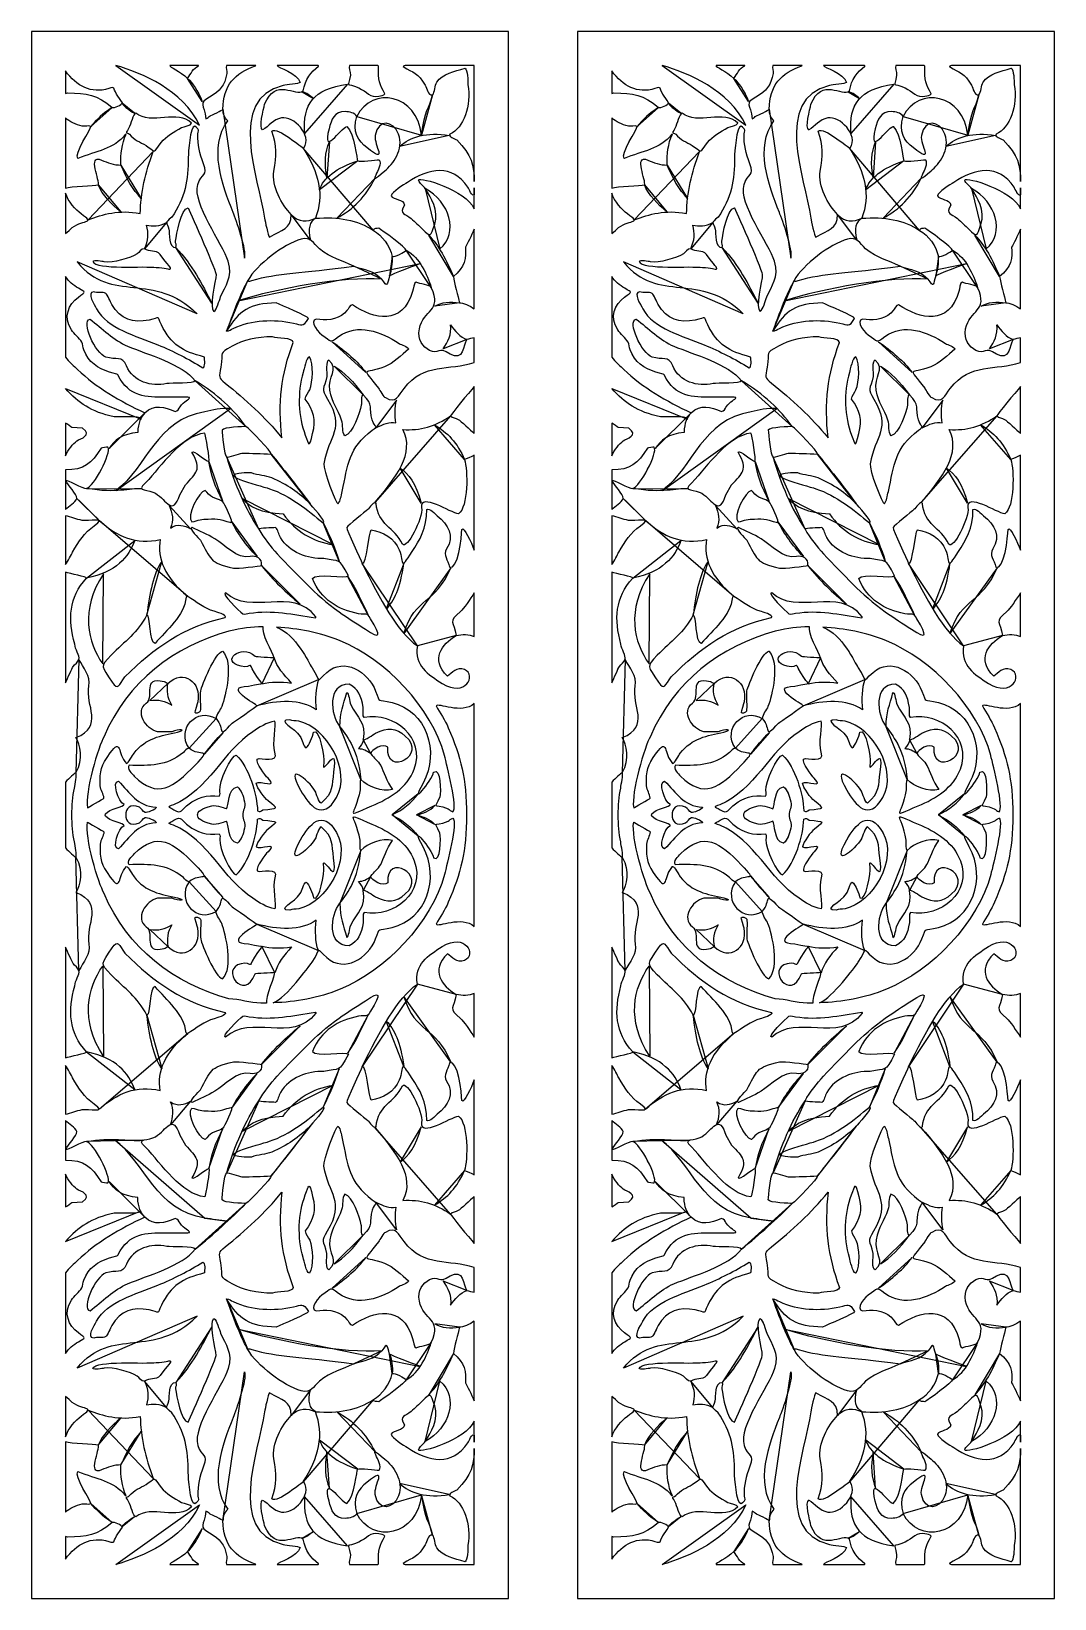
# Model space of a CAD drawing. Header units: centimetres. Extents: x -27.5 to -15.1, y -9.5 to 9.5.
import ezdxf

# ---------------------------------------------------------------- set-up
doc = ezdxf.new("R2010")
doc.units = ezdxf.units.CM
doc.header["$MEASUREMENT"] = 0
doc.layers.add('layer 1', color=7, linetype='Continuous')

msp = doc.modelspace()

# ---------------------------------------------------------------- linework, layer by layer
at = {"layer": 'layer 1', "color": 250}
for points, knots in [([(-27.49999, -9.50002), (-27.49999, -9.50002), (-27.49999, 9.5), (-27.49999, 9.5), (-27.49999, 9.5), (-27.49999, 9.5), (-21.71736, 9.5), (-21.71736, 9.5), (-21.71736, 9.5), (-21.71736, 9.5), (-21.71736, -9.50002), (-21.71736, -9.50002), (-21.71736, -9.50002), (-21.71736, -9.50002), (-27.49999, -9.50002), (-27.49999, -9.50002)], [0, 0, 0, 0, 0.2, 0.2, 0.2, 0.2, 0.4, 0.4, 0.4, 0.4, 0.6, 0.6, 0.6, 0.6, 1, 1, 1, 1]), ([(-27.08695, 8.7446), (-27.08695, 8.7446), (-27.08695, 9.02009), (-27.08695, 9.02009), (-27.08695, 9.02009), (-26.94819, 8.83417), (-26.77792, 8.74015), (-26.5622, 8.8061), (-26.5622, 8.8061), (-26.4774, 8.83201), (-26.51493, 8.81504), (-26.46741, 8.74012), (-26.46741, 8.74012), (-26.44481, 8.7045), (-26.42032, 8.67024), (-26.39676, 8.63531), (-26.39676, 8.63531), (-26.40378, 8.60612), (-26.49542, 8.56651), (-26.51944, 8.57709), (-26.51944, 8.57709), (-26.70245, 8.72992), (-26.82792, 8.75369), (-27.0603, 8.75369), (-27.0603, 8.75369), (-27.06825, 8.75184), (-27.07734, 8.74646), (-27.08695, 8.7446)], [0, 0, 0, 0, 0.125, 0.125, 0.125, 0.125, 0.25, 0.25, 0.25, 0.25, 0.375, 0.375, 0.375, 0.375, 0.5, 0.5, 0.5, 0.5, 0.625, 0.625, 0.625, 0.625, 0.75, 0.75, 0.75, 0.75, 1, 1, 1, 1]), ([(-26.47607, 9.08696), (-26.15915, 8.99402), (-25.66319, 8.78947), (-25.46188, 8.3636), (-25.46188, 8.3636), (-25.46188, 8.3636), (-26.47607, 9.08696), (-26.47607, 9.08696)], [0, 0, 0, 0, 0.33333333, 0.33333333, 0.33333333, 0.33333333, 1, 1, 1, 1]), ([(-25.8219, 9.08696), (-25.8219, 9.08696), (-25.47187, 9.08696), (-25.47187, 9.08696), (-25.47187, 9.08696), (-25.47184, 9.08532), (-25.47218, 9.08359), (-25.47301, 9.08171), (-25.47301, 9.08171), (-25.53807, 9.05413), (-25.56605, 8.98348), (-25.60686, 8.9303), (-25.60686, 8.9303), (-25.69337, 9.02231), (-25.83163, 9.06495), (-25.8219, 9.08696)], [0, 0, 0, 0, 0.2, 0.2, 0.2, 0.2, 0.4, 0.4, 0.4, 0.4, 0.6, 0.6, 0.6, 0.6, 1, 1, 1, 1]), ([(-25.4284, 8.65083), (-25.48272, 8.78987), (-25.54382, 8.86852), (-25.60686, 8.9303), (-25.60686, 8.9303), (-25.60686, 8.9303), (-25.4284, 8.65083), (-25.4284, 8.65083)], [0, 0, 0, 0, 0.33333333, 0.33333333, 0.33333333, 0.33333333, 1, 1, 1, 1]), ([(-25.13436, 9.08696), (-25.13436, 9.08696), (-24.77679, 9.08696), (-24.77679, 9.08696), (-24.77679, 9.08696), (-24.77757, 9.08508), (-24.77908, 9.08341), (-24.78159, 9.08171), (-24.78159, 9.08171), (-25.02958, 8.9999), (-25.1775, 8.84113), (-25.1775, 8.55572), (-25.1775, 8.55572), (-25.18053, 8.54543), (-25.31913, 8.48223), (-25.33363, 8.47422), (-25.33363, 8.47422), (-25.35082, 8.46473), (-25.36365, 8.44581), (-25.38567, 8.44123), (-25.38567, 8.44123), (-25.3994, 8.62377), (-25.4869, 8.61957), (-25.3392, 8.70323), (-25.3392, 8.70323), (-25.21277, 8.77484), (-25.15622, 8.84246), (-25.13102, 8.99047), (-25.13102, 8.99047), (-25.12571, 9.02176), (-25.14308, 9.05669), (-25.13436, 9.08696)], [0, 0, 0, 0, 0.11111111, 0.11111111, 0.11111111, 0.11111111, 0.22222222, 0.22222222, 0.22222222, 0.22222222, 0.33333333, 0.33333333, 0.33333333, 0.33333333, 0.44444444, 0.44444444, 0.44444444, 0.44444444, 0.55555556, 0.55555556, 0.55555556, 0.55555556, 0.66666667, 0.66666667, 0.66666667, 0.66666667, 0.77777778, 0.77777778, 0.77777778, 0.77777778, 1, 1, 1, 1]), ([(-24.51903, 9.08696), (-24.51903, 9.08696), (-24.0239, 9.08696), (-24.0239, 9.08696), (-24.0239, 9.08696), (-24.0205, 9.08427), (-24.01837, 9.08124), (-24.01772, 9.07781), (-24.01772, 9.07781), (-24.11165, 9.00979), (-24.17957, 8.91883), (-24.20545, 8.77892), (-24.20545, 8.77892), (-24.29175, 8.70175), (-24.54398, 8.94814), (-24.67195, 8.61589), (-24.67195, 8.61589), (-24.68592, 8.55031), (-24.74575, 8.32668), (-24.69798, 8.30538), (-24.69798, 8.30538), (-24.61831, 8.35076), (-24.57184, 8.43016), (-24.46566, 8.45094), (-24.46566, 8.45094), (-24.32495, 8.47846), (-24.08963, 8.24094), (-24.19615, 8.08604), (-24.19615, 8.08604), (-24.2177, 8.08162), (-24.51535, 8.35015), (-24.58275, 8.28985), (-24.58275, 8.28985), (-24.52459, 8.10768), (-24.52264, 8.00037), (-24.55857, 7.80465), (-24.55857, 7.80465), (-24.59193, 7.62304), (-24.46331, 7.39851), (-24.34854, 7.27867), (-24.34854, 7.27867), (-24.35513, 7.0943), (-24.45663, 7.10175), (-24.61246, 7.00501), (-24.61246, 7.00501), (-24.63194, 7.01633), (-24.66512, 7.20214), (-24.6738, 7.23597), (-24.6738, 7.23597), (-24.74322, 7.72881), (-25.13712, 8.67918), (-24.44705, 8.8449), (-24.44705, 8.8449), (-24.40955, 8.85393), (-24.25344, 8.86141), (-24.24262, 8.88179), (-24.24262, 8.88179), (-24.26896, 8.99501), (-24.51875, 9.06031), (-24.51903, 9.08696)], [0, 0, 0, 0, 0.0625, 0.0625, 0.0625, 0.0625, 0.125, 0.125, 0.125, 0.125, 0.1875, 0.1875, 0.1875, 0.1875, 0.25, 0.25, 0.25, 0.25, 0.3125, 0.3125, 0.3125, 0.3125, 0.375, 0.375, 0.375, 0.375, 0.4375, 0.4375, 0.4375, 0.4375, 0.5, 0.5, 0.5, 0.5, 0.5625, 0.5625, 0.5625, 0.5625, 0.625, 0.625, 0.625, 0.625, 0.6875, 0.6875, 0.6875, 0.6875, 0.75, 0.75, 0.75, 0.75, 0.8125, 0.8125, 0.8125, 0.8125, 0.875, 0.875, 0.875, 0.875, 1, 1, 1, 1]), ([(-23.64463, 9.08696), (-23.64463, 9.08696), (-23.29958, 9.08696), (-23.29958, 9.08696), (-23.29958, 9.08696), (-23.29682, 9.08495), (-23.2942, 9.08273), (-23.29098, 9.07976), (-23.29098, 9.07976), (-23.29973, 8.90365), (-23.27722, 8.85609), (-23.21291, 8.74398), (-23.21291, 8.74398), (-23.22599, 8.7208), (-23.2608, 8.72213), (-23.28913, 8.71489), (-23.28913, 8.71489), (-23.38816, 8.68957), (-23.43676, 8.77125), (-23.53075, 8.81386), (-23.53075, 8.81386), (-23.69607, 8.88878), (-23.66012, 8.80233), (-23.63297, 8.96913), (-23.63297, 8.96913), (-23.62573, 9.01353), (-23.66083, 9.05657), (-23.64463, 9.08696)], [0, 0, 0, 0, 0.125, 0.125, 0.125, 0.125, 0.25, 0.25, 0.25, 0.25, 0.375, 0.375, 0.375, 0.375, 0.5, 0.5, 0.5, 0.5, 0.625, 0.625, 0.625, 0.625, 0.75, 0.75, 0.75, 0.75, 1, 1, 1, 1]), ([(-22.94871, 9.08696), (-22.94871, 9.08696), (-22.13043, 9.08696), (-22.13043, 9.08696), (-22.13043, 9.08696), (-22.13043, 9.08696), (-22.13043, 7.67823), (-22.13043, 7.67823), (-22.13043, 7.67823), (-22.13281, 7.87301), (-22.1598, 8.00426), (-22.3412, 8.18309), (-22.3412, 8.18309), (-22.37008, 8.20341), (-22.44413, 8.21398), (-22.42672, 8.25489), (-22.42672, 8.25489), (-22.25945, 8.32263), (-22.16203, 8.60473), (-22.20739, 8.85266), (-22.20739, 8.85266), (-22.20575, 8.89709), (-22.21375, 9.03669), (-22.24269, 9.05258), (-22.24269, 9.05258), (-22.3749, 9.01112), (-22.51434, 8.98877), (-22.58471, 8.88374), (-22.58471, 8.88374), (-22.61183, 8.84326), (-22.60583, 8.76513), (-22.63675, 8.72846), (-22.63675, 8.72846), (-22.69453, 8.72376), (-22.70393, 8.80771), (-22.72595, 8.84685), (-22.72595, 8.84685), (-22.8123, 9.0003), (-22.87015, 8.99371), (-22.99175, 9.07395), (-22.99175, 9.07395), (-22.99147, 9.07957), (-22.97549, 9.08381), (-22.94871, 9.08696)], [0, 0, 0, 0, 0.08333333, 0.08333333, 0.08333333, 0.08333333, 0.16666667, 0.16666667, 0.16666667, 0.16666667, 0.25, 0.25, 0.25, 0.25, 0.33333333, 0.33333333, 0.33333333, 0.33333333, 0.41666667, 0.41666667, 0.41666667, 0.41666667, 0.5, 0.5, 0.5, 0.5, 0.58333333, 0.58333333, 0.58333333, 0.58333333, 0.66666667, 0.66666667, 0.66666667, 0.66666667, 0.75, 0.75, 0.75, 0.75, 0.83333333, 0.83333333, 0.83333333, 0.83333333, 1, 1, 1, 1]), ([(-24.21844, 8.76727), (-24.16449, 8.75286), (-24.12095, 8.72206), (-24.08119, 8.68539), (-24.08119, 8.68539), (-24.08119, 8.68539), (-24.21844, 8.76727), (-24.21844, 8.76727)], [0, 0, 0, 0, 0.33333333, 0.33333333, 0.33333333, 0.33333333, 1, 1, 1, 1]), ([(-23.66642, 8.85851), (-24.08648, 8.80109), (-24.21046, 8.62093), (-24.18684, 8.26268), (-24.18684, 8.26268), (-24.18684, 8.26268), (-23.66642, 8.85851), (-23.66642, 8.85851)], [0, 0, 0, 0, 0.33333333, 0.33333333, 0.33333333, 0.33333333, 1, 1, 1, 1]), ([(-23.5549, 8.46646), (-23.36967, 8.84329), (-22.81997, 8.74021), (-22.77177, 8.24252), (-22.77177, 8.24252), (-22.77177, 8.24252), (-23.5549, 8.46646), (-23.5549, 8.46646)], [0, 0, 0, 0, 0.33333333, 0.33333333, 0.33333333, 0.33333333, 1, 1, 1, 1]), ([(-26.77965, 8.34613), (-26.70854, 8.42719), (-26.63223, 8.5069), (-26.51944, 8.57709), (-26.51944, 8.57709), (-26.51944, 8.57709), (-26.77965, 8.34613), (-26.77965, 8.34613)], [0, 0, 0, 0, 0.33333333, 0.33333333, 0.33333333, 0.33333333, 1, 1, 1, 1]), ([(-26.24807, 8.50721), (-26.31381, 8.5419), (-26.36402, 8.582), (-26.39862, 8.62755), (-26.39862, 8.62755), (-26.39862, 8.62755), (-26.24807, 8.50721), (-26.24807, 8.50721)], [0, 0, 0, 0, 0.33333333, 0.33333333, 0.33333333, 0.33333333, 1, 1, 1, 1]), ([(-26.2332, 8.50721), (-26.04738, 8.35788), (-25.71776, 8.55807), (-25.5585, 8.38688), (-25.5585, 8.38688), (-25.56629, 8.35503), (-25.6499, 8.34786), (-25.67933, 8.33255), (-25.67933, 8.33255), (-25.7694, 8.28571), (-25.86611, 8.23031), (-25.92652, 8.15202), (-25.92652, 8.15202), (-26.02676, 8.02216), (-25.98706, 8.02893), (-26.08266, 8.0977), (-26.08266, 8.0977), (-26.15411, 8.14908), (-26.22872, 8.16482), (-26.29083, 8.22969), (-26.29083, 8.22969), (-26.34009, 8.30584), (-26.37605, 8.22434), (-26.31684, 8.33061), (-26.31684, 8.33061), (-26.29705, 8.36616), (-26.26489, 8.50721), (-26.2332, 8.50721)], [0, 0, 0, 0, 0.125, 0.125, 0.125, 0.125, 0.25, 0.25, 0.25, 0.25, 0.375, 0.375, 0.375, 0.375, 0.5, 0.5, 0.5, 0.5, 0.625, 0.625, 0.625, 0.625, 0.75, 0.75, 0.75, 0.75, 1, 1, 1, 1]), ([(-25.1775, 8.55572), (-25.17403, 8.50072), (-25.16284, 8.45607), (-25.11989, 8.416), (-25.11989, 8.416), (-25.35568, 8.0934), (-25.18526, 7.63658), (-25.05484, 7.30585), (-25.05484, 7.30585), (-25.01861, 7.21402), (-24.88263, 6.83935), (-24.91543, 6.75077), (-24.91543, 6.75077), (-24.91543, 6.75077), (-25.1775, 8.55572), (-25.1775, 8.55572)], [0, 0, 0, 0, 0.2, 0.2, 0.2, 0.2, 0.4, 0.4, 0.4, 0.4, 0.6, 0.6, 0.6, 0.6, 1, 1, 1, 1]), ([(-22.63675, 8.72846), (-22.68177, 8.55173), (-22.72675, 8.56135), (-22.77177, 8.24252), (-22.77177, 8.24252), (-22.77177, 8.24252), (-22.63675, 8.72846), (-22.63675, 8.72846)], [0, 0, 0, 0, 0.33333333, 0.33333333, 0.33333333, 0.33333333, 1, 1, 1, 1]), ([(-27.08695, 7.59833), (-27.08695, 7.59833), (-27.08695, 8.44992), (-27.08695, 8.44992), (-27.08695, 8.44992), (-27.0321, 8.4041), (-26.96557, 8.36919), (-26.88372, 8.35194), (-26.88372, 8.35194), (-26.84993, 8.34483), (-26.80711, 8.36165), (-26.77965, 8.34613), (-26.77965, 8.34613), (-26.77294, 8.32495), (-26.98798, 8.00673), (-26.93579, 7.95989), (-26.93579, 7.95989), (-26.71494, 8.04776), (-26.49684, 8.07135), (-26.36145, 8.25102), (-26.36145, 8.25102), (-26.36145, 8.25102), (-26.35029, 8.25102), (-26.35029, 8.25102), (-26.35029, 8.25102), (-26.40687, 8.13511), (-26.41766, 8.01422), (-26.41349, 7.87839), (-26.41349, 7.87839), (-26.4995, 7.87876), (-26.58001, 7.90869), (-26.64766, 7.93856), (-26.64766, 7.93856), (-26.82952, 8.01879), (-26.6609, 7.67634), (-26.69042, 7.63772), (-26.69042, 7.63772), (-26.73593, 7.62508), (-27.02202, 7.62585), (-27.08695, 7.59833)], [0, 0, 0, 0, 0.09090909, 0.09090909, 0.09090909, 0.09090909, 0.18181818, 0.18181818, 0.18181818, 0.18181818, 0.27272727, 0.27272727, 0.27272727, 0.27272727, 0.36363636, 0.36363636, 0.36363636, 0.36363636, 0.45454545, 0.45454545, 0.45454545, 0.45454545, 0.54545455, 0.54545455, 0.54545455, 0.54545455, 0.63636364, 0.63636364, 0.63636364, 0.63636364, 0.72727273, 0.72727273, 0.72727273, 0.72727273, 0.81818182, 0.81818182, 0.81818182, 0.81818182, 1, 1, 1, 1]), ([(-23.69246, 8.52663), (-23.64438, 8.52422), (-23.58081, 8.51559), (-23.5549, 8.46646), (-23.5549, 8.46646), (-23.61664, 8.28605), (-23.53276, 8.16603), (-23.4341, 8.08994), (-23.4341, 8.08994), (-23.16375, 7.88142), (-23.3531, 8.12327), (-23.33189, 8.23745), (-23.33189, 8.23745), (-23.29277, 8.44769), (-23.11382, 8.41761), (-23.04935, 8.25297), (-23.04935, 8.25297), (-22.97772, 8.06993), (-23.11957, 7.88887), (-23.21477, 7.80852), (-23.21477, 7.80852), (-23.48484, 7.58059), (-23.21424, 7.85768), (-23.28542, 7.94242), (-23.28542, 7.94242), (-23.32422, 7.94227), (-23.5178, 7.91163), (-23.54374, 7.9308), (-23.54374, 7.9308), (-23.55815, 7.93899), (-23.57524, 8.26073), (-23.67573, 8.34613), (-23.67573, 8.34613), (-23.74873, 8.32844), (-23.97978, 7.96849), (-23.89132, 8.31895), (-23.89132, 8.31895), (-23.86328, 8.43004), (-23.82711, 8.52889), (-23.69246, 8.52663)], [0, 0, 0, 0, 0.09090909, 0.09090909, 0.09090909, 0.09090909, 0.18181818, 0.18181818, 0.18181818, 0.18181818, 0.27272727, 0.27272727, 0.27272727, 0.27272727, 0.36363636, 0.36363636, 0.36363636, 0.36363636, 0.45454545, 0.45454545, 0.45454545, 0.45454545, 0.54545455, 0.54545455, 0.54545455, 0.54545455, 0.63636364, 0.63636364, 0.63636364, 0.63636364, 0.72727273, 0.72727273, 0.72727273, 0.72727273, 0.81818182, 0.81818182, 0.81818182, 0.81818182, 1, 1, 1, 1]), ([(-25.51763, 8.35194), (-25.46856, 8.30711), (-25.46804, 8.3217), (-25.48232, 8.25686), (-25.48232, 8.25686), (-25.48451, 8.11507), (-25.46247, 8.02974), (-25.41167, 7.89586), (-25.41167, 7.89586), (-25.35166, 7.73756), (-25.43879, 7.78823), (-25.48232, 7.64159), (-25.48232, 7.64159), (-25.55096, 7.41041), (-25.18015, 6.92679), (-25.1143, 6.71196), (-25.1143, 6.71196), (-25.05354, 6.51378), (-25.15023, 6.41917), (-25.20538, 6.28303), (-25.20538, 6.28303), (-25.22431, 6.23635), (-25.24938, 6.12482), (-25.28716, 6.10448), (-25.28716, 6.10448), (-25.35085, 6.13914), (-25.26113, 6.47426), (-25.26113, 6.55088), (-25.26113, 6.55088), (-25.28184, 6.65541), (-25.59867, 7.36175), (-25.59941, 7.36212), (-25.59941, 7.36212), (-25.69003, 7.34313), (-25.73928, 7.04486), (-25.75183, 6.9565), (-25.75183, 6.9565), (-25.75579, 6.92855), (-25.73433, 6.90724), (-25.74809, 6.88081), (-25.74809, 6.88081), (-25.83454, 6.86575), (-25.82814, 7.06014), (-25.83173, 7.10206), (-25.83173, 7.10206), (-25.85714, 7.19296), (-25.891, 7.1686), (-25.79827, 7.24568), (-25.79827, 7.24568), (-25.63512, 7.47729), (-25.597, 7.69764), (-25.59755, 7.97347), (-25.59755, 7.97347), (-25.59764, 8.02507), (-25.57693, 8.35194), (-25.51763, 8.35194)], [0, 0, 0, 0, 0.06666667, 0.06666667, 0.06666667, 0.06666667, 0.13333333, 0.13333333, 0.13333333, 0.13333333, 0.2, 0.2, 0.2, 0.2, 0.26666667, 0.26666667, 0.26666667, 0.26666667, 0.33333333, 0.33333333, 0.33333333, 0.33333333, 0.4, 0.4, 0.4, 0.4, 0.46666667, 0.46666667, 0.46666667, 0.46666667, 0.53333333, 0.53333333, 0.53333333, 0.53333333, 0.6, 0.6, 0.6, 0.6, 0.66666667, 0.66666667, 0.66666667, 0.66666667, 0.73333333, 0.73333333, 0.73333333, 0.73333333, 0.8, 0.8, 0.8, 0.8, 0.86666667, 0.86666667, 0.86666667, 0.86666667, 1, 1, 1, 1]), ([(-22.43414, 8.23745), (-22.70601, 8.28562), (-22.91031, 8.22075), (-23.03683, 8.10416), (-23.03683, 8.10416), (-23.03683, 8.10416), (-22.43414, 8.23745), (-22.43414, 8.23745)], [0, 0, 0, 0, 0.33333333, 0.33333333, 0.33333333, 0.33333333, 1, 1, 1, 1]), ([(-26.02317, 8.04143), (-26.11713, 7.79105), (-26.17477, 7.5407), (-26.17931, 7.29032), (-26.17931, 7.29032), (-26.43998, 7.34248), (-26.62954, 7.28327), (-26.81311, 7.21464), (-26.81311, 7.21464), (-26.81311, 7.21464), (-26.02317, 8.04143), (-26.02317, 8.04143)], [0, 0, 0, 0, 0.25, 0.25, 0.25, 0.25, 0.5, 0.5, 0.5, 0.5, 1, 1, 1, 1]), ([(-23.35418, 7.08654), (-23.54331, 7.21411), (-23.7828, 7.25406), (-24.05674, 7.23402), (-24.05674, 7.23402), (-23.94614, 7.50988), (-24.01453, 7.79411), (-24.20545, 8.08412), (-24.20545, 8.08412), (-24.20545, 8.08412), (-23.35418, 7.08654), (-23.35418, 7.08654)], [0, 0, 0, 0, 0.25, 0.25, 0.25, 0.25, 0.5, 0.5, 0.5, 0.5, 1, 1, 1, 1]), ([(-23.88761, 8.16176), (-23.93977, 8.03737), (-23.94951, 7.89085), (-23.91686, 7.72219), (-23.91686, 7.72219), (-23.91686, 7.72219), (-23.88761, 8.16176), (-23.88761, 8.16176)], [0, 0, 0, 0, 0.33333333, 0.33333333, 0.33333333, 0.33333333, 1, 1, 1, 1]), ([(-26.41349, 7.87839), (-26.34834, 7.72068), (-26.2712, 7.57966), (-26.16769, 7.47534), (-26.16769, 7.47534), (-26.16769, 7.47534), (-26.41349, 7.87839), (-26.41349, 7.87839)], [0, 0, 0, 0, 0.33333333, 0.33333333, 0.33333333, 0.33333333, 1, 1, 1, 1]), ([(-23.54374, 7.9308), (-23.80419, 7.84281), (-23.9586, 7.72528), (-24.00699, 7.57827), (-24.00699, 7.57827), (-24.00699, 7.57827), (-23.54374, 7.9308), (-23.54374, 7.9308)], [0, 0, 0, 0, 0.33333333, 0.33333333, 0.33333333, 0.33333333, 1, 1, 1, 1]), ([(-22.13043, 7.60136), (-22.13043, 7.60136), (-22.13043, 7.34922), (-22.13043, 7.34922), (-22.13043, 7.34922), (-22.23382, 7.57484), (-22.79094, 7.74343), (-22.80587, 7.69594), (-22.80587, 7.69594), (-22.79666, 7.65689), (-22.74626, 7.62557), (-22.72595, 7.59308), (-22.72595, 7.59308), (-22.65632, 7.48171), (-22.55491, 7.33231), (-22.61072, 7.16223), (-22.61072, 7.16223), (-22.66204, 7.00581), (-22.66139, 7.00884), (-22.75755, 7.10206), (-22.75755, 7.10206), (-22.80256, 7.14569), (-22.84808, 7.18888), (-22.8951, 7.23016), (-22.8951, 7.23016), (-22.97203, 7.29771), (-23.04373, 7.27638), (-22.97688, 7.39319), (-22.97688, 7.39319), (-22.98656, 7.46736), (-23.11079, 7.45741), (-23.13858, 7.50573), (-23.13858, 7.50573), (-23.13002, 7.55335), (-22.98331, 7.64051), (-22.94154, 7.66877), (-22.94154, 7.66877), (-22.67858, 7.84692), (-22.40047, 7.89061), (-22.20924, 7.61249), (-22.20924, 7.61249), (-22.1936, 7.58971), (-22.16033, 7.48891), (-22.1312, 7.51934), (-22.1312, 7.51934), (-22.13096, 7.548), (-22.13065, 7.57527), (-22.13043, 7.60136)], [0, 0, 0, 0, 0.07692308, 0.07692308, 0.07692308, 0.07692308, 0.15384615, 0.15384615, 0.15384615, 0.15384615, 0.23076923, 0.23076923, 0.23076923, 0.23076923, 0.30769231, 0.30769231, 0.30769231, 0.30769231, 0.38461538, 0.38461538, 0.38461538, 0.38461538, 0.46153846, 0.46153846, 0.46153846, 0.46153846, 0.53846154, 0.53846154, 0.53846154, 0.53846154, 0.61538462, 0.61538462, 0.61538462, 0.61538462, 0.69230769, 0.69230769, 0.69230769, 0.69230769, 0.76923077, 0.76923077, 0.76923077, 0.76923077, 0.84615385, 0.84615385, 0.84615385, 0.84615385, 1, 1, 1, 1]), ([(-26.69042, 7.63772), (-26.63517, 7.51356), (-26.53596, 7.40775), (-26.4168, 7.31027), (-26.4168, 7.31027), (-26.4168, 7.31027), (-26.69042, 7.63772), (-26.69042, 7.63772)], [0, 0, 0, 0, 0.33333333, 0.33333333, 0.33333333, 0.33333333, 1, 1, 1, 1]), ([(-23.33374, 7.72117), (-23.44106, 7.49454), (-23.60276, 7.34357), (-23.79492, 7.23504), (-23.79492, 7.23504), (-23.79492, 7.23504), (-23.33374, 7.72117), (-23.33374, 7.72117)], [0, 0, 0, 0, 0.33333333, 0.33333333, 0.33333333, 0.33333333, 1, 1, 1, 1]), ([(-27.08695, 7.04808), (-27.08695, 7.04808), (-27.08695, 7.53906), (-27.08695, 7.53906), (-27.08695, 7.53906), (-27.05214, 7.43524), (-26.96504, 7.33871), (-26.89489, 7.28643), (-26.89489, 7.28643), (-26.72465, 7.1596), (-26.84894, 7.23164), (-27.00641, 7.12148), (-27.00641, 7.12148), (-27.02434, 7.10531), (-27.05838, 7.06484), (-27.08695, 7.04808)], [0, 0, 0, 0, 0.2, 0.2, 0.2, 0.2, 0.4, 0.4, 0.4, 0.4, 0.6, 0.6, 0.6, 0.6, 1, 1, 1, 1]), ([(-22.72595, 7.59308), (-22.43089, 7.43657), (-22.31059, 7.05887), (-22.54897, 6.86152), (-22.54897, 6.86152), (-22.54897, 6.86152), (-22.72595, 7.59308), (-22.72595, 7.59308)], [0, 0, 0, 0, 0.33333333, 0.33333333, 0.33333333, 0.33333333, 1, 1, 1, 1]), ([(-24.11437, 6.97007), (-24.15546, 7.11474), (-24.12284, 7.19012), (-24.05674, 7.23402), (-24.05674, 7.23402), (-24.1587, 7.18526), (-24.2573, 7.18192), (-24.34854, 7.27867), (-24.34854, 7.27867), (-24.34854, 7.27867), (-24.11437, 6.97007), (-24.11437, 6.97007)], [0, 0, 0, 0, 0.25, 0.25, 0.25, 0.25, 0.5, 0.5, 0.5, 0.5, 1, 1, 1, 1]), ([(-25.85962, 7.18356), (-25.94934, 7.13171), (-26.02849, 7.13521), (-26.10542, 7.1502), (-26.10542, 7.1502), (-26.07499, 7.05522), (-26.08291, 6.96024), (-26.1291, 6.86526), (-26.1291, 6.86526), (-26.1291, 6.86526), (-25.85962, 7.18356), (-25.85962, 7.18356)], [0, 0, 0, 0, 0.25, 0.25, 0.25, 0.25, 0.5, 0.5, 0.5, 0.5, 1, 1, 1, 1]), ([(-23.28913, 7.11369), (-23.25821, 7.09461), (-22.94686, 6.87234), (-22.95641, 6.84201), (-22.95641, 6.84201), (-22.97741, 6.8259), (-23.09341, 6.75797), (-23.12557, 6.77018), (-23.12557, 6.77018), (-23.15615, 6.90387), (-23.24491, 7.02483), (-23.35418, 7.08654), (-23.35418, 7.08654), (-23.35269, 7.11539), (-23.31185, 7.11001), (-23.28913, 7.11369)], [0, 0, 0, 0, 0.2, 0.2, 0.2, 0.2, 0.4, 0.4, 0.4, 0.4, 0.6, 0.6, 0.6, 0.6, 1, 1, 1, 1]), ([(-22.38396, 6.52757), (-22.46899, 6.73104), (-22.56452, 6.90888), (-22.68322, 7.03027), (-22.68322, 7.03027), (-22.68322, 7.03027), (-22.38396, 6.52757), (-22.38396, 6.52757)], [0, 0, 0, 0, 0.33333333, 0.33333333, 0.33333333, 0.33333333, 1, 1, 1, 1]), ([(-22.13043, 7.10079), (-22.13043, 7.10079), (-22.13043, 6.13456), (-22.13043, 6.13456), (-22.13043, 6.13456), (-22.18005, 6.17228), (-22.27117, 6.21109), (-22.30778, 6.20929), (-22.30778, 6.20929), (-22.32911, 6.28783), (-22.37379, 6.44922), (-22.38396, 6.52757), (-22.38396, 6.52757), (-22.24427, 6.63504), (-22.22603, 6.75973), (-22.23898, 6.88471), (-22.23898, 6.88471), (-22.21802, 6.91714), (-22.16419, 7.03055), (-22.13043, 7.10079)], [0, 0, 0, 0, 0.16666667, 0.16666667, 0.16666667, 0.16666667, 0.33333333, 0.33333333, 0.33333333, 0.33333333, 0.5, 0.5, 0.5, 0.5, 0.66666667, 0.66666667, 0.66666667, 0.66666667, 1, 1, 1, 1]), ([(-26.1291, 6.86526), (-26.06445, 6.81566), (-25.99114, 6.86013), (-25.93954, 6.79347), (-25.93954, 6.79347), (-25.74206, 6.5383), (-25.78501, 6.63628), (-25.98787, 6.63628), (-25.98787, 6.63628), (-26.11067, 6.66052), (-26.72307, 6.60526), (-26.75548, 6.71002), (-26.75548, 6.71002), (-26.74434, 6.7282), (-26.63947, 6.71002), (-26.6161, 6.70612), (-26.6161, 6.70612), (-26.51459, 6.68921), (-26.29761, 6.75018), (-26.21833, 6.80317), (-26.21833, 6.80317), (-26.19047, 6.82182), (-26.17081, 6.86362), (-26.1291, 6.86526)], [0, 0, 0, 0, 0.14285714, 0.14285714, 0.14285714, 0.14285714, 0.28571429, 0.28571429, 0.28571429, 0.28571429, 0.42857143, 0.42857143, 0.42857143, 0.42857143, 0.57142857, 0.57142857, 0.57142857, 0.57142857, 0.71428571, 0.71428571, 0.71428571, 0.71428571, 1, 1, 1, 1]), ([(-25.31131, 6.20345), (-25.43214, 6.43441), (-25.54799, 6.66639), (-25.74809, 6.88081), (-25.74809, 6.88081), (-25.74809, 6.88081), (-25.31131, 6.20345), (-25.31131, 6.20345)], [0, 0, 0, 0, 0.33333333, 0.33333333, 0.33333333, 0.33333333, 1, 1, 1, 1]), ([(-24.22775, 6.98173), (-24.10846, 7.0136), (-24.08564, 6.92975), (-24.00841, 6.86526), (-24.00841, 6.86526), (-23.86241, 6.74341), (-23.74384, 6.73249), (-23.59209, 6.6518), (-23.59209, 6.6518), (-24.23291, 6.56581), (-24.51291, 6.57079), (-24.8262, 6.481), (-24.8262, 6.481), (-24.84135, 6.47303), (-24.86507, 6.46558), (-24.87638, 6.481), (-24.87638, 6.481), (-24.76433, 6.67261), (-24.44655, 6.91698), (-24.22775, 6.98173)], [0, 0, 0, 0, 0.16666667, 0.16666667, 0.16666667, 0.16666667, 0.33333333, 0.33333333, 0.33333333, 0.33333333, 0.5, 0.5, 0.5, 0.5, 0.66666667, 0.66666667, 0.66666667, 0.66666667, 1, 1, 1, 1]), ([(-22.65162, 6.39561), (-22.70644, 6.55348), (-22.78732, 6.7529), (-22.95456, 6.84782), (-22.95456, 6.84782), (-22.95456, 6.84782), (-22.65162, 6.39561), (-22.65162, 6.39561)], [0, 0, 0, 0, 0.33333333, 0.33333333, 0.33333333, 0.33333333, 1, 1, 1, 1]), ([(-25.49159, 6.07535), (-26.01387, 6.60326), (-26.52501, 6.18988), (-26.94321, 6.7042), (-26.94321, 6.7042), (-26.94321, 6.7042), (-25.49159, 6.07535), (-25.49159, 6.07535)], [0, 0, 0, 0, 0.33333333, 0.33333333, 0.33333333, 0.33333333, 1, 1, 1, 1]), ([(-24.99152, 6.23319), (-24.51906, 6.38448), (-23.72313, 6.52769), (-23.25196, 6.49652), (-23.25196, 6.49652), (-23.17736, 6.38479), (-23.19251, 6.43212), (-23.15717, 6.53728), (-23.15717, 6.53728), (-23.15281, 6.54368), (-22.78967, 6.68485), (-22.78587, 6.68491), (-22.78587, 6.68491), (-22.78587, 6.68491), (-24.99152, 6.23319), (-24.99152, 6.23319)], [0, 0, 0, 0, 0.2, 0.2, 0.2, 0.2, 0.4, 0.4, 0.4, 0.4, 0.6, 0.6, 0.6, 0.6, 1, 1, 1, 1]), ([(-23.25196, 6.49652), (-23.33838, 6.59519), (-23.46972, 6.61565), (-23.59209, 6.6518), (-23.59209, 6.6518), (-23.59209, 6.6518), (-23.25196, 6.49652), (-23.25196, 6.49652)], [0, 0, 0, 0, 0.33333333, 0.33333333, 0.33333333, 0.33333333, 1, 1, 1, 1]), ([(-23.12557, 6.77018), (-23.11926, 6.6867), (-23.12977, 6.60907), (-23.15717, 6.53728), (-23.15717, 6.53728), (-23.15717, 6.53728), (-23.12557, 6.77018), (-23.12557, 6.77018)], [0, 0, 0, 0, 0.33333333, 0.33333333, 0.33333333, 0.33333333, 1, 1, 1, 1]), ([(-27.08695, 5.55163), (-27.08695, 5.55163), (-27.08695, 6.52815), (-27.08695, 6.52815), (-27.08695, 6.52815), (-27.04775, 6.46703), (-26.98971, 6.42322), (-26.92834, 6.3859), (-26.92834, 6.3859), (-26.83599, 6.32975), (-26.83305, 6.35127), (-26.93019, 6.27722), (-26.93019, 6.27722), (-27.04679, 6.1883), (-27.11951, 6.04035), (-27.01383, 5.88128), (-27.01383, 5.88128), (-26.97936, 5.82937), (-26.91811, 5.78256), (-26.88932, 5.7338), (-26.88932, 5.7338), (-26.87315, 5.7064), (-26.87572, 5.67156), (-26.86329, 5.63866), (-26.86329, 5.63866), (-26.8055, 5.48602), (-26.69562, 5.41586), (-26.5529, 5.3689), (-26.5529, 5.3689), (-26.40941, 5.32169), (-26.48812, 5.37873), (-26.39305, 5.24275), (-26.39305, 5.24275), (-26.25311, 5.04262), (-26.0092, 5.06367), (-25.79827, 5.0642), (-25.79827, 5.0642), (-25.45511, 5.06506), (-25.59962, 5.07839), (-25.69791, 4.94971), (-25.69791, 4.94971), (-25.71312, 4.9298), (-25.72583, 4.89334), (-25.75551, 4.88954), (-25.75551, 4.88954), (-25.89273, 4.94869), (-25.99906, 4.98437), (-26.12542, 4.87594), (-26.12542, 4.87594), (-26.41868, 5.01222), (-26.7201, 5.18663), (-26.9395, 5.40189), (-26.9395, 5.40189), (-26.97762, 5.4393), (-27.04518, 5.4961), (-27.08695, 5.55163)], [0, 0, 0, 0, 0.06666667, 0.06666667, 0.06666667, 0.06666667, 0.13333333, 0.13333333, 0.13333333, 0.13333333, 0.2, 0.2, 0.2, 0.2, 0.26666667, 0.26666667, 0.26666667, 0.26666667, 0.33333333, 0.33333333, 0.33333333, 0.33333333, 0.4, 0.4, 0.4, 0.4, 0.46666667, 0.46666667, 0.46666667, 0.46666667, 0.53333333, 0.53333333, 0.53333333, 0.53333333, 0.6, 0.6, 0.6, 0.6, 0.66666667, 0.66666667, 0.66666667, 0.66666667, 0.73333333, 0.73333333, 0.73333333, 0.73333333, 0.8, 0.8, 0.8, 0.8, 0.86666667, 0.86666667, 0.86666667, 0.86666667, 1, 1, 1, 1]), ([(-25.13288, 5.86576), (-25.03311, 6.15636), (-24.93884, 6.36444), (-24.87638, 6.481), (-24.87638, 6.481), (-24.87638, 6.481), (-25.13288, 5.86576), (-25.13288, 5.86576)], [0, 0, 0, 0, 0.33333333, 0.33333333, 0.33333333, 0.33333333, 1, 1, 1, 1]), ([(-26.74434, 6.3432), (-26.70842, 6.32091), (-26.63381, 6.34917), (-26.59748, 6.32378), (-26.59748, 6.32378), (-26.57528, 6.30826), (-26.54189, 6.21807), (-26.52501, 6.18988), (-26.52501, 6.18988), (-26.41469, 6.00554), (-26.26808, 5.96188), (-26.07335, 5.99967), (-26.07335, 5.99967), (-25.93221, 6.02706), (-25.98292, 6.06518), (-25.92281, 5.94339), (-25.92281, 5.94339), (-25.80266, 5.69988), (-25.67259, 5.62169), (-25.4024, 5.55135), (-25.4024, 5.55135), (-25.39933, 5.52151), (-25.38629, 5.4265), (-25.42098, 5.42131), (-25.42098, 5.42131), (-25.59103, 5.52695), (-25.77391, 5.61912), (-25.96743, 5.70081), (-25.96743, 5.70081), (-26.23568, 5.81403), (-26.57531, 5.89049), (-26.71086, 6.13747), (-26.71086, 6.13747), (-26.73563, 6.18255), (-26.83463, 6.33643), (-26.74434, 6.3432)], [0, 0, 0, 0, 0.1, 0.1, 0.1, 0.1, 0.2, 0.2, 0.2, 0.2, 0.3, 0.3, 0.3, 0.3, 0.4, 0.4, 0.4, 0.4, 0.5, 0.5, 0.5, 0.5, 0.6, 0.6, 0.6, 0.6, 0.7, 0.7, 0.7, 0.7, 0.8, 0.8, 0.8, 0.8, 1, 1, 1, 1]), ([(-22.13043, 5.78531), (-22.13043, 5.78531), (-22.13043, 5.4875), (-22.13043, 5.4875), (-22.13043, 5.4875), (-22.43686, 5.38018), (-22.73878, 5.49211), (-22.98245, 5.17093), (-22.98245, 5.17093), (-23.05025, 5.08154), (-23.07829, 4.98208), (-23.20735, 5.06033), (-23.20735, 5.06033), (-23.23066, 5.06033), (-23.27697, 5.15182), (-23.29284, 5.17288), (-23.29284, 5.17288), (-23.4999, 5.4478), (-23.48218, 5.33501), (-23.21851, 5.43488), (-23.21851, 5.43488), (-23.11289, 5.47489), (-23.00842, 5.57584), (-22.9267, 5.64645), (-22.9267, 5.64645), (-22.93273, 5.6779), (-23.01479, 5.69883), (-23.04193, 5.71633), (-23.04193, 5.71633), (-23.2608, 5.85729), (-23.5442, 5.96912), (-23.77609, 5.79978), (-23.77609, 5.79978), (-23.88597, 5.71951), (-23.85663, 5.74054), (-23.97681, 5.82111), (-23.97681, 5.82111), (-24.05034, 5.8704), (-24.15493, 6.03967), (-24.00099, 6.00743), (-24.00099, 6.00743), (-23.90081, 5.98646), (-23.74242, 6.02384), (-23.67387, 6.11419), (-23.67387, 6.11419), (-23.6578, 6.13537), (-23.63952, 6.18208), (-23.60882, 6.18598), (-23.60882, 6.18598), (-23.34286, 6.00511), (-23.00295, 5.93137), (-22.87838, 6.3471), (-22.87838, 6.3471), (-22.8708, 6.37233), (-22.86582, 6.45964), (-22.83376, 6.45964), (-22.83376, 6.45964), (-22.7983, 6.43645), (-22.66631, 6.42816), (-22.65162, 6.39561), (-22.65162, 6.39561), (-22.51561, 6.09437), (-22.7483, 6.13496), (-22.79657, 5.89294), (-22.79657, 5.89294), (-22.82343, 5.75822), (-22.75062, 5.67443), (-22.67391, 5.63285), (-22.67391, 5.63285), (-22.56625, 5.57448), (-22.56397, 5.6919), (-22.42298, 5.58629), (-22.42298, 5.58629), (-22.26152, 5.4952), (-22.26468, 5.69444), (-22.2204, 5.76484), (-22.2204, 5.76484), (-22.19854, 5.76753), (-22.15853, 5.78185), (-22.13043, 5.78531)], [0, 0, 0, 0, 0.04761905, 0.04761905, 0.04761905, 0.04761905, 0.0952381, 0.0952381, 0.0952381, 0.0952381, 0.14285714, 0.14285714, 0.14285714, 0.14285714, 0.19047619, 0.19047619, 0.19047619, 0.19047619, 0.23809524, 0.23809524, 0.23809524, 0.23809524, 0.28571429, 0.28571429, 0.28571429, 0.28571429, 0.33333333, 0.33333333, 0.33333333, 0.33333333, 0.38095238, 0.38095238, 0.38095238, 0.38095238, 0.42857143, 0.42857143, 0.42857143, 0.42857143, 0.47619048, 0.47619048, 0.47619048, 0.47619048, 0.52380952, 0.52380952, 0.52380952, 0.52380952, 0.57142857, 0.57142857, 0.57142857, 0.57142857, 0.61904762, 0.61904762, 0.61904762, 0.61904762, 0.66666667, 0.66666667, 0.66666667, 0.66666667, 0.71428571, 0.71428571, 0.71428571, 0.71428571, 0.76190476, 0.76190476, 0.76190476, 0.76190476, 0.80952381, 0.80952381, 0.80952381, 0.80952381, 0.85714286, 0.85714286, 0.85714286, 0.85714286, 0.9047619, 0.9047619, 0.9047619, 0.9047619, 1, 1, 1, 1]), ([(-24.53068, 6.20734), (-24.46962, 6.17782), (-24.14584, 6.0491), (-24.14226, 6.01908), (-24.14226, 6.01908), (-24.21368, 5.90456), (-24.21946, 5.94225), (-24.32069, 5.96281), (-24.32069, 5.96281), (-24.56942, 6.0133), (-24.81999, 6.00526), (-25.05484, 5.89875), (-25.05484, 5.89875), (-25.0788, 5.8879), (-25.10311, 5.86894), (-25.13288, 5.86576), (-25.13288, 5.86576), (-24.98546, 6.11397), (-24.85013, 6.20663), (-24.53068, 6.20734)], [0, 0, 0, 0, 0.16666667, 0.16666667, 0.16666667, 0.16666667, 0.33333333, 0.33333333, 0.33333333, 0.33333333, 0.5, 0.5, 0.5, 0.5, 0.66666667, 0.66666667, 0.66666667, 0.66666667, 1, 1, 1, 1]), ([(-22.30778, 6.20929), (-22.4185, 6.22457), (-22.52807, 6.21897), (-22.60886, 6.16854), (-22.60886, 6.16854), (-22.60886, 6.16854), (-22.30778, 6.20929), (-22.30778, 6.20929)], [0, 0, 0, 0, 0.33333333, 0.33333333, 0.33333333, 0.33333333, 1, 1, 1, 1]), ([(-26.78896, 6.01132), (-26.90382, 5.98714), (-26.72437, 5.59371), (-26.59563, 5.55135), (-26.59563, 5.55135), (-26.47096, 5.51032), (-26.40127, 5.57543), (-26.34658, 5.44459), (-26.34658, 5.44459), (-26.26533, 5.25023), (-26.04556, 5.18939), (-25.85776, 5.22918), (-25.85776, 5.22918), (-25.8043, 5.24049), (-25.52026, 5.22457), (-25.51392, 5.26412), (-25.51392, 5.26412), (-25.66387, 5.46558), (-26.0988, 5.5844), (-26.33356, 5.68331), (-26.33356, 5.68331), (-26.50108, 5.75393), (-26.64241, 5.89977), (-26.78896, 6.01132), (-26.78896, 6.01132), (-26.78896, 6.01132), (-26.78896, 6.01132), (-26.78896, 6.01132)], [0, 0, 0, 0, 0.125, 0.125, 0.125, 0.125, 0.25, 0.25, 0.25, 0.25, 0.375, 0.375, 0.375, 0.375, 0.5, 0.5, 0.5, 0.5, 0.625, 0.625, 0.625, 0.625, 0.75, 0.75, 0.75, 0.75, 1, 1, 1, 1]), ([(-22.2204, 5.76484), (-22.30292, 5.79393), (-22.36816, 5.86907), (-22.41689, 5.94299), (-22.41689, 5.94299), (-22.4052, 5.82556), (-22.44697, 5.73244), (-22.5085, 5.65032), (-22.5085, 5.65032), (-22.5085, 5.65032), (-22.2204, 5.76484), (-22.2204, 5.76484)], [0, 0, 0, 0, 0.25, 0.25, 0.25, 0.25, 0.5, 0.5, 0.5, 0.5, 1, 1, 1, 1]), ([(-24.5753, 5.79783), (-24.52227, 5.77047), (-24.32971, 5.79251), (-24.32625, 5.72601), (-24.32625, 5.72601), (-24.4724, 5.34209), (-24.50972, 4.99092), (-24.46449, 4.57362), (-24.46449, 4.57362), (-24.66818, 4.82705), (-24.90309, 5.03656), (-25.15149, 5.23694), (-25.15149, 5.23694), (-25.2338, 5.30335), (-25.2252, 5.30991), (-25.20353, 5.42907), (-25.20353, 5.42907), (-25.16565, 5.63699), (-25.24156, 5.5797), (-25.06597, 5.68331), (-25.06597, 5.68331), (-24.94116, 5.75699), (-24.76053, 5.79783), (-24.5753, 5.79783)], [0, 0, 0, 0, 0.14285714, 0.14285714, 0.14285714, 0.14285714, 0.28571429, 0.28571429, 0.28571429, 0.28571429, 0.42857143, 0.42857143, 0.42857143, 0.42857143, 0.57142857, 0.57142857, 0.57142857, 0.57142857, 0.71428571, 0.71428571, 0.71428571, 0.71428571, 1, 1, 1, 1]), ([(-23.44338, 5.36309), (-23.5459, 5.50203), (-23.69289, 5.62246), (-23.8523, 5.73766), (-23.8523, 5.73766), (-23.8523, 5.73766), (-23.44338, 5.36309), (-23.44338, 5.36309)], [0, 0, 0, 0, 0.33333333, 0.33333333, 0.33333333, 0.33333333, 1, 1, 1, 1]), ([(-24.12924, 5.55524), (-24.07368, 5.46734), (-24.08966, 5.25054), (-24.1255, 5.15541), (-24.1255, 5.15541), (-24.13932, 5.11874), (-24.17775, 5.08315), (-24.18127, 5.04092), (-24.18127, 5.04092), (-24.07522, 4.90413), (-24.04758, 4.79212), (-24.09019, 4.62364), (-24.09019, 4.62364), (-24.13737, 4.43711), (-24.13286, 4.48763), (-24.17942, 4.60617), (-24.17942, 4.60617), (-24.26624, 4.82721), (-24.2766, 5.1213), (-24.20545, 5.36503), (-24.20545, 5.36503), (-24.19438, 5.40288), (-24.1681, 5.54708), (-24.12924, 5.55524), (-24.12924, 5.55524), (-24.12924, 5.55524), (-24.12924, 5.55524), (-24.12924, 5.55524)], [0, 0, 0, 0, 0.125, 0.125, 0.125, 0.125, 0.25, 0.25, 0.25, 0.25, 0.375, 0.375, 0.375, 0.375, 0.5, 0.5, 0.5, 0.5, 0.625, 0.625, 0.625, 0.625, 0.75, 0.75, 0.75, 0.75, 1, 1, 1, 1]), ([(-23.89318, 5.51446), (-23.76824, 5.40347), (-23.90947, 5.31031), (-23.88016, 5.15154), (-23.88016, 5.15154), (-23.85073, 4.992), (-23.7871, 4.91969), (-23.73893, 4.78667), (-23.73893, 4.78667), (-23.71679, 4.72561), (-23.73917, 4.64058), (-23.70173, 4.59646), (-23.70173, 4.59646), (-23.59849, 4.62479), (-23.51873, 4.87773), (-23.50101, 4.96715), (-23.50101, 4.96715), (-23.49464, 4.99927), (-23.51118, 5.09011), (-23.47686, 5.09524), (-23.47686, 5.09524), (-23.34447, 4.96201), (-23.4141, 4.94253), (-23.36719, 4.78859), (-23.36719, 4.78859), (-23.33826, 4.69364), (-23.2882, 4.72156), (-23.36719, 4.66439), (-23.36719, 4.66439), (-23.65501, 4.45609), (-23.66123, 4.23769), (-23.73333, 3.923), (-23.73333, 3.923), (-23.74712, 3.86283), (-23.74913, 3.81036), (-23.78166, 3.77162), (-23.78166, 3.77162), (-23.80457, 3.77227), (-23.96735, 4.18525), (-23.95452, 4.25877), (-23.95452, 4.25877), (-23.89553, 4.59696), (-23.69314, 4.68498), (-23.9099, 5.04092), (-23.9099, 5.04092), (-23.99212, 5.17588), (-23.95486, 5.15207), (-23.91736, 5.31649), (-23.91736, 5.31649), (-23.91661, 5.35322), (-23.93677, 5.51446), (-23.89318, 5.51446)], [0, 0, 0, 0, 0.07142857, 0.07142857, 0.07142857, 0.07142857, 0.14285714, 0.14285714, 0.14285714, 0.14285714, 0.21428571, 0.21428571, 0.21428571, 0.21428571, 0.28571429, 0.28571429, 0.28571429, 0.28571429, 0.35714286, 0.35714286, 0.35714286, 0.35714286, 0.42857143, 0.42857143, 0.42857143, 0.42857143, 0.5, 0.5, 0.5, 0.5, 0.57142857, 0.57142857, 0.57142857, 0.57142857, 0.64285714, 0.64285714, 0.64285714, 0.64285714, 0.71428571, 0.71428571, 0.71428571, 0.71428571, 0.78571429, 0.78571429, 0.78571429, 0.78571429, 0.85714286, 0.85714286, 0.85714286, 0.85714286, 1, 1, 1, 1]), ([(-23.47686, 5.09524), (-23.59395, 5.25193), (-23.71104, 5.36902), (-23.82813, 5.44267), (-23.82813, 5.44267), (-23.82813, 5.44267), (-23.47686, 5.09524), (-23.47686, 5.09524)], [0, 0, 0, 0, 0.33333333, 0.33333333, 0.33333333, 0.33333333, 1, 1, 1, 1]), ([(-27.08695, 5.17201), (-26.92318, 4.98925), (-26.78262, 4.8901), (-26.49527, 4.82548), (-26.49527, 4.82548), (-26.44954, 4.82464), (-26.17616, 4.84069), (-26.17001, 4.80025), (-26.17001, 4.80025), (-26.17001, 4.80025), (-27.08695, 5.17201), (-27.08695, 5.17201)], [0, 0, 0, 0, 0.25, 0.25, 0.25, 0.25, 0.5, 0.5, 0.5, 0.5, 1, 1, 1, 1]), ([(-25.51392, 5.26412), (-25.24227, 5.10071), (-25.04501, 4.91316), (-24.8987, 4.70904), (-24.8987, 4.70904), (-24.8987, 4.70904), (-25.51392, 5.26412), (-25.51392, 5.26412)], [0, 0, 0, 0, 0.33333333, 0.33333333, 0.33333333, 0.33333333, 1, 1, 1, 1]), ([(-22.13043, 5.19331), (-22.13043, 5.19331), (-22.13043, 4.62441), (-22.13043, 4.62441), (-22.13043, 4.62441), (-22.17702, 4.66804), (-22.29281, 4.77632), (-22.32636, 4.79638), (-22.32636, 4.79638), (-22.35598, 4.8141), (-22.39469, 4.81299), (-22.41741, 4.83713), (-22.41741, 4.83713), (-22.41445, 4.858), (-22.19264, 5.12399), (-22.13043, 5.19331)], [0, 0, 0, 0, 0.2, 0.2, 0.2, 0.2, 0.4, 0.4, 0.4, 0.4, 0.6, 0.6, 0.6, 0.6, 1, 1, 1, 1]), ([(-23.07353, 5.02731), (-23.09579, 4.93613), (-23.09527, 4.84496), (-23.08111, 4.75375), (-23.08111, 4.75375), (-23.1554, 4.76859), (-23.23802, 4.73996), (-23.32443, 4.69157), (-23.32443, 4.69157), (-23.32443, 4.69157), (-23.07353, 5.02731), (-23.07353, 5.02731)], [0, 0, 0, 0, 0.25, 0.25, 0.25, 0.25, 0.5, 0.5, 0.5, 0.5, 1, 1, 1, 1]), ([(-27.08695, 4.35221), (-27.08695, 4.35221), (-27.08695, 4.75183), (-27.08695, 4.75183), (-27.08695, 4.75183), (-27.05736, 4.73387), (-27.01751, 4.70313), (-27.00826, 4.69738), (-27.00826, 4.69738), (-27.00826, 4.69738), (-26.87816, 4.68767), (-26.87816, 4.68767), (-26.87816, 4.68767), (-26.75956, 4.60085), (-26.9002, 4.56675), (-26.94878, 4.53435), (-26.94878, 4.53435), (-26.99296, 4.50488), (-27.05535, 4.42836), (-27.08695, 4.35221)], [0, 0, 0, 0, 0.16666667, 0.16666667, 0.16666667, 0.16666667, 0.33333333, 0.33333333, 0.33333333, 0.33333333, 0.5, 0.5, 0.5, 0.5, 0.66666667, 0.66666667, 0.66666667, 0.66666667, 1, 1, 1, 1]), ([(-26.55846, 4.44119), (-26.49759, 4.544), (-26.39698, 4.62002), (-26.20906, 4.63721), (-26.20906, 4.63721), (-26.20918, 4.75721), (-26.17093, 4.82498), (-26.12542, 4.87594), (-26.12542, 4.87594), (-26.12542, 4.87594), (-26.55846, 4.44119), (-26.55846, 4.44119)], [0, 0, 0, 0, 0.25, 0.25, 0.25, 0.25, 0.5, 0.5, 0.5, 0.5, 1, 1, 1, 1]), ([(-26.47183, 3.93249), (-26.10084, 4.21985), (-25.98805, 4.79669), (-25.3968, 4.88564), (-25.3968, 4.88564), (-25.30349, 4.9139), (-25.19973, 4.92859), (-25.08551, 4.9297), (-25.08551, 4.9297), (-25.08551, 4.9297), (-26.47183, 3.93249), (-26.47183, 3.93249)], [0, 0, 0, 0, 0.25, 0.25, 0.25, 0.25, 0.5, 0.5, 0.5, 0.5, 1, 1, 1, 1]), ([(-22.41741, 4.83713), (-22.59807, 4.71262), (-22.79085, 4.65765), (-22.99571, 4.67218), (-22.99571, 4.67218), (-22.8478, 4.38792), (-23.07879, 4.0882), (-23.33374, 3.79104), (-23.33374, 3.79104), (-23.33374, 3.79104), (-22.41741, 4.83713), (-22.41741, 4.83713)], [0, 0, 0, 0, 0.25, 0.25, 0.25, 0.25, 0.5, 0.5, 0.5, 0.5, 1, 1, 1, 1]), ([(-25.39869, 4.62945), (-25.38845, 4.61727), (-25.32995, 4.29476), (-25.35033, 4.284), (-25.35033, 4.284), (-25.38539, 4.29288), (-25.53318, 4.42734), (-25.55294, 4.39655), (-25.55294, 4.39655), (-25.42951, 4.17628), (-25.50056, 4.15442), (-25.63286, 4.00064), (-25.63286, 4.00064), (-25.63286, 4.00064), (-25.70162, 3.88225), (-25.70162, 3.88225), (-25.70162, 3.88225), (-25.78875, 3.61889), (-25.85931, 3.8137), (-25.99343, 3.89972), (-25.99343, 3.89972), (-26.07082, 3.94934), (-26.24863, 3.91456), (-26.11426, 4.02781), (-26.11426, 4.02781), (-25.92192, 4.23466), (-25.67992, 4.59476), (-25.39869, 4.62945)], [0, 0, 0, 0, 0.125, 0.125, 0.125, 0.125, 0.25, 0.25, 0.25, 0.25, 0.375, 0.375, 0.375, 0.375, 0.5, 0.5, 0.5, 0.5, 0.625, 0.625, 0.625, 0.625, 0.75, 0.75, 0.75, 0.75, 1, 1, 1, 1]), ([(-24.8987, 4.70904), (-24.85449, 4.68266), (-24.57941, 4.40047), (-24.59388, 4.37521), (-24.59388, 4.37521), (-24.71372, 4.3796), (-24.82867, 4.38687), (-24.94888, 4.38687), (-24.94888, 4.38687), (-24.97684, 4.38106), (-25.11711, 4.334), (-25.13102, 4.33833), (-25.13102, 4.33833), (-25.16284, 4.35471), (-25.18597, 4.61919), (-25.18866, 4.66634), (-25.18866, 4.66634), (-25.17196, 4.70088), (-24.92628, 4.70904), (-24.8987, 4.70904)], [0, 0, 0, 0, 0.16666667, 0.16666667, 0.16666667, 0.16666667, 0.33333333, 0.33333333, 0.33333333, 0.33333333, 0.5, 0.5, 0.5, 0.5, 0.66666667, 0.66666667, 0.66666667, 0.66666667, 1, 1, 1, 1]), ([(-22.25015, 4.30923), (-22.33298, 4.50961), (-22.45897, 4.64244), (-22.61443, 4.72907), (-22.61443, 4.72907), (-22.61443, 4.72907), (-22.25015, 4.30923), (-22.25015, 4.30923)], [0, 0, 0, 0, 0.33333333, 0.33333333, 0.33333333, 0.33333333, 1, 1, 1, 1]), ([(-27.08695, 3.70274), (-27.08695, 3.70274), (-27.08695, 4.18584), (-27.08695, 4.18584), (-27.08695, 4.18584), (-26.86072, 4.17789), (-26.77143, 4.26186), (-26.65326, 4.44704), (-26.65326, 4.44704), (-26.64674, 4.45093), (-26.58057, 4.45804), (-26.57334, 4.45866), (-26.57334, 4.45866), (-26.5209, 4.39704), (-26.74756, 3.97321), (-26.83169, 3.95988), (-26.83169, 3.95988), (-26.87473, 3.95305), (-27.07134, 4.06974), (-27.08074, 4.05499), (-27.08074, 4.05499), (-27.056, 3.99751), (-26.95079, 3.88921), (-26.94692, 3.8376), (-26.94692, 3.8376), (-26.97076, 3.78816), (-27.04026, 3.74302), (-27.08695, 3.70274)], [0, 0, 0, 0, 0.125, 0.125, 0.125, 0.125, 0.25, 0.25, 0.25, 0.25, 0.375, 0.375, 0.375, 0.375, 0.5, 0.5, 0.5, 0.5, 0.625, 0.625, 0.625, 0.625, 0.75, 0.75, 0.75, 0.75, 1, 1, 1, 1]), ([(-24.12179, 3.77162), (-24.29444, 4.00475), (-24.45496, 4.21255), (-24.59388, 4.37521), (-24.59388, 4.37521), (-24.59388, 4.37521), (-24.12179, 3.77162), (-24.12179, 3.77162)], [0, 0, 0, 0, 0.33333333, 0.33333333, 0.33333333, 0.33333333, 1, 1, 1, 1]), ([(-25.34662, 4.28595), (-25.32358, 4.12678), (-25.26846, 3.96765), (-25.18121, 3.80851), (-25.18121, 3.80851), (-25.18121, 3.80851), (-25.34662, 4.28595), (-25.34662, 4.28595)], [0, 0, 0, 0, 0.33333333, 0.33333333, 0.33333333, 0.33333333, 1, 1, 1, 1]), ([(-24.7426, 3.46497), (-24.90582, 3.71207), (-25.03527, 4.00317), (-25.13102, 4.33833), (-25.13102, 4.33833), (-25.13102, 4.33833), (-24.7426, 3.46497), (-24.7426, 3.46497)], [0, 0, 0, 0, 0.33333333, 0.33333333, 0.33333333, 0.33333333, 1, 1, 1, 1]), ([(-22.13043, 4.36186), (-22.13043, 4.36186), (-22.13043, 3.21104), (-22.13043, 3.21104), (-22.13043, 3.21104), (-22.16574, 3.30531), (-22.25939, 3.50204), (-22.28174, 3.46303), (-22.28174, 3.46303), (-22.28174, 3.37052), (-22.33131, 2.96403), (-22.43043, 3.00305), (-22.43043, 3.00305), (-22.44546, 3.0997), (-22.51743, 3.14389), (-22.46574, 3.22625), (-22.46574, 3.22625), (-22.36689, 3.38372), (-22.44561, 3.52001), (-22.57912, 3.62801), (-22.57912, 3.62801), (-22.60741, 3.65086), (-22.672, 3.72827), (-22.70737, 3.70369), (-22.70737, 3.70369), (-22.70279, 3.47289), (-22.79623, 3.3294), (-22.88394, 3.19326), (-22.88394, 3.19326), (-23.0407, 2.95003), (-22.97759, 3.05898), (-23.04008, 3.21265), (-23.04008, 3.21265), (-23.09712, 3.35308), (-23.23975, 3.44012), (-23.38018, 3.45527), (-23.38018, 3.45527), (-23.4056, 3.44253), (-23.43889, 3.02905), (-23.48799, 3.04965), (-23.48799, 3.04965), (-23.50528, 3.0985), (-23.68355, 3.46006), (-23.67573, 3.48631), (-23.67573, 3.48631), (-23.66345, 3.51052), (-23.44928, 3.68038), (-23.42294, 3.70369), (-23.42294, 3.70369), (-23.40498, 3.71962), (-23.33912, 3.81849), (-23.32072, 3.77744), (-23.32072, 3.77744), (-23.30004, 3.51704), (-23.09913, 3.48928), (-23.00103, 3.28447), (-23.00103, 3.28447), (-22.95106, 3.21126), (-22.75034, 3.59517), (-22.76871, 3.72698), (-22.76871, 3.72698), (-22.79474, 3.91372), (-22.41095, 3.66059), (-22.32262, 3.65129), (-22.32262, 3.65129), (-22.20241, 3.72892), (-22.20584, 4.18256), (-22.25015, 4.30923), (-22.25015, 4.30923), (-22.23082, 4.31424), (-22.16728, 4.34405), (-22.13043, 4.36186)], [0, 0, 0, 0, 0.05263158, 0.05263158, 0.05263158, 0.05263158, 0.10526316, 0.10526316, 0.10526316, 0.10526316, 0.15789474, 0.15789474, 0.15789474, 0.15789474, 0.21052632, 0.21052632, 0.21052632, 0.21052632, 0.26315789, 0.26315789, 0.26315789, 0.26315789, 0.31578947, 0.31578947, 0.31578947, 0.31578947, 0.36842105, 0.36842105, 0.36842105, 0.36842105, 0.42105263, 0.42105263, 0.42105263, 0.42105263, 0.47368421, 0.47368421, 0.47368421, 0.47368421, 0.52631579, 0.52631579, 0.52631579, 0.52631579, 0.57894737, 0.57894737, 0.57894737, 0.57894737, 0.63157895, 0.63157895, 0.63157895, 0.63157895, 0.68421053, 0.68421053, 0.68421053, 0.68421053, 0.73684211, 0.73684211, 0.73684211, 0.73684211, 0.78947368, 0.78947368, 0.78947368, 0.78947368, 0.84210526, 0.84210526, 0.84210526, 0.84210526, 0.89473684, 0.89473684, 0.89473684, 0.89473684, 1, 1, 1, 1]), ([(-22.77427, 3.77938), (-22.83824, 4.02011), (-22.9272, 4.13921), (-23.02749, 4.20297), (-23.02749, 4.20297), (-23.02749, 4.20297), (-22.77427, 3.77938), (-22.77427, 3.77938)], [0, 0, 0, 0, 0.33333333, 0.33333333, 0.33333333, 0.33333333, 1, 1, 1, 1]), ([(-24.8318, 4.14812), (-24.75493, 4.11574), (-24.65912, 4.11794), (-24.5846, 4.08603), (-24.5846, 4.08603), (-24.4033, 4.00833), (-24.25093, 3.90349), (-24.12179, 3.77162), (-24.12179, 3.77162), (-24.11152, 3.76114), (-23.91584, 3.55263), (-23.96194, 3.54066), (-23.96194, 3.54066), (-24.15274, 3.69872), (-24.35912, 3.86966), (-24.61435, 3.95599), (-24.61435, 3.95599), (-24.7328, 3.99606), (-25.37782, 4.14728), (-24.8318, 4.14812)], [0, 0, 0, 0, 0.16666667, 0.16666667, 0.16666667, 0.16666667, 0.33333333, 0.33333333, 0.33333333, 0.33333333, 0.5, 0.5, 0.5, 0.5, 0.66666667, 0.66666667, 0.66666667, 0.66666667, 1, 1, 1, 1]), ([(-26.94692, 3.8376), (-26.85584, 3.74769), (-26.76478, 3.65775), (-26.6737, 3.56784), (-26.6737, 3.56784), (-26.6737, 3.56784), (-26.94692, 3.8376), (-26.94692, 3.8376)], [0, 0, 0, 0, 0.33333333, 0.33333333, 0.33333333, 0.33333333, 1, 1, 1, 1]), ([(-26.83169, 3.95988), (-26.45557, 3.89409), (-26.31798, 3.96458), (-26.15872, 3.95287), (-26.15872, 3.95287), (-26.15872, 3.95287), (-26.83169, 3.95988), (-26.83169, 3.95988)], [0, 0, 0, 0, 0.33333333, 0.33333333, 0.33333333, 0.33333333, 1, 1, 1, 1]), ([(-25.39309, 3.93271), (-25.36415, 3.90887), (-25.3387, 3.86861), (-25.30389, 3.85312), (-25.30389, 3.85312), (-25.15149, 3.78538), (-25.18946, 3.83698), (-25.11059, 3.66486), (-25.11059, 3.66486), (-25.00358, 3.4314), (-25.1343, 3.62331), (-25.35593, 3.58723), (-25.35593, 3.58723), (-25.42892, 3.58964), (-25.48198, 3.57133), (-25.55294, 3.55229), (-25.55294, 3.55229), (-25.63227, 3.61991), (-25.46281, 3.92782), (-25.39309, 3.93271)], [0, 0, 0, 0, 0.16666667, 0.16666667, 0.16666667, 0.16666667, 0.33333333, 0.33333333, 0.33333333, 0.33333333, 0.5, 0.5, 0.5, 0.5, 0.66666667, 0.66666667, 0.66666667, 0.66666667, 1, 1, 1, 1]), ([(-23.83898, 3.27464), (-24.0888, 3.31755), (-24.29753, 3.43205), (-24.44618, 3.6511), (-24.44618, 3.6511), (-24.72303, 3.66038), (-24.85474, 3.73857), (-24.94585, 3.83603), (-24.94585, 3.83603), (-24.94585, 3.83603), (-23.83898, 3.27464), (-23.83898, 3.27464)], [0, 0, 0, 0, 0.25, 0.25, 0.25, 0.25, 0.5, 0.5, 0.5, 0.5, 1, 1, 1, 1]), ([(-27.08695, 3.03821), (-27.08695, 3.03821), (-27.08695, 3.62751), (-27.08695, 3.62751), (-27.08695, 3.62751), (-27.01763, 3.61313), (-26.95286, 3.58559), (-26.88372, 3.5717), (-26.88372, 3.5717), (-26.81277, 3.55748), (-26.56876, 3.61805), (-26.73689, 3.50572), (-26.73689, 3.50572), (-26.86007, 3.42342), (-26.92293, 3.31511), (-27.00081, 3.18547), (-27.00081, 3.18547), (-27.01423, 3.16315), (-27.05161, 3.07055), (-27.08695, 3.03821)], [0, 0, 0, 0, 0.16666667, 0.16666667, 0.16666667, 0.16666667, 0.33333333, 0.33333333, 0.33333333, 0.33333333, 0.5, 0.5, 0.5, 0.5, 0.66666667, 0.66666667, 0.66666667, 0.66666667, 1, 1, 1, 1]), ([(-25.57152, 3.47079), (-25.6477, 3.50776), (-25.72531, 3.53729), (-25.81287, 3.47898), (-25.81287, 3.47898), (-25.76807, 3.57003), (-25.79305, 3.66112), (-25.82802, 3.75221), (-25.82802, 3.75221), (-25.82802, 3.75221), (-25.57152, 3.47079), (-25.57152, 3.47079)], [0, 0, 0, 0, 0.25, 0.25, 0.25, 0.25, 0.5, 0.5, 0.5, 0.5, 1, 1, 1, 1]), ([(-25.60497, 2.64984), (-25.88475, 2.88012), (-25.97578, 3.11043), (-25.93768, 3.34074), (-25.93768, 3.34074), (-26.22773, 3.26972), (-26.46314, 3.378), (-26.6737, 3.56784), (-26.6737, 3.56784), (-26.6737, 3.56784), (-25.60497, 2.64984), (-25.60497, 2.64984)], [0, 0, 0, 0, 0.25, 0.25, 0.25, 0.25, 0.5, 0.5, 0.5, 0.5, 1, 1, 1, 1]), ([(-25.55108, 3.48631), (-25.46027, 3.43829), (-25.36934, 3.40465), (-25.276, 3.3485), (-25.276, 3.3485), (-25.15458, 3.27551), (-25.0063, 3.1002), (-24.84667, 3.13504), (-24.84667, 3.13504), (-24.78109, 3.14933), (-24.69257, 3.1091), (-24.711, 3.02633), (-24.711, 3.02633), (-24.72584, 3.0186), (-25.00853, 2.98503), (-25.0511, 2.99334), (-25.0511, 2.99334), (-25.3443, 3.05064), (-25.32358, 3.10954), (-25.45072, 3.33298), (-25.45072, 3.33298), (-25.46593, 3.35129), (-25.60086, 3.48043), (-25.55108, 3.48631)], [0, 0, 0, 0, 0.14285714, 0.14285714, 0.14285714, 0.14285714, 0.28571429, 0.28571429, 0.28571429, 0.28571429, 0.42857143, 0.42857143, 0.42857143, 0.42857143, 0.57142857, 0.57142857, 0.57142857, 0.57142857, 0.71428571, 0.71428571, 0.71428571, 0.71428571, 1, 1, 1, 1]), ([(-25.07154, 3.55424), (-24.99681, 3.41387), (-24.90201, 3.27346), (-24.76303, 3.1331), (-24.76303, 3.1331), (-24.76303, 3.1331), (-25.07154, 3.55424), (-25.07154, 3.55424)], [0, 0, 0, 0, 0.33333333, 0.33333333, 0.33333333, 0.33333333, 1, 1, 1, 1]), ([(-24.53999, 3.48439), (-24.50879, 3.45675), (-24.50202, 3.40162), (-24.4805, 3.36406), (-24.4805, 3.36406), (-24.37365, 3.17725), (-24.14937, 3.10787), (-23.95266, 3.10787), (-23.95266, 3.10787), (-23.76119, 3.06826), (-23.77683, 3.12861), (-23.65712, 2.89827), (-23.65712, 2.89827), (-23.68055, 2.86166), (-24.05581, 2.93689), (-24.09204, 2.86525), (-24.09204, 2.86525), (-23.98757, 2.61042), (-23.78101, 2.48752), (-23.53446, 2.44021), (-23.53446, 2.44021), (-23.44013, 2.4221), (-23.43732, 2.46643), (-23.38763, 2.38005), (-23.38763, 2.38005), (-23.25836, 2.15524), (-23.26266, 2.1322), (-23.45083, 2.25195), (-23.45083, 2.25195), (-23.55839, 2.3204), (-23.66713, 2.38945), (-23.77052, 2.4635), (-23.77052, 2.4635), (-24.06947, 2.67761), (-24.26571, 2.90656), (-24.52141, 3.16414), (-24.52141, 3.16414), (-24.59462, 3.261), (-24.68682, 3.35305), (-24.7426, 3.46497), (-24.7426, 3.46497), (-24.73988, 3.48049), (-24.57678, 3.47827), (-24.53999, 3.48439)], [0, 0, 0, 0, 0.08333333, 0.08333333, 0.08333333, 0.08333333, 0.16666667, 0.16666667, 0.16666667, 0.16666667, 0.25, 0.25, 0.25, 0.25, 0.33333333, 0.33333333, 0.33333333, 0.33333333, 0.41666667, 0.41666667, 0.41666667, 0.41666667, 0.5, 0.5, 0.5, 0.5, 0.58333333, 0.58333333, 0.58333333, 0.58333333, 0.66666667, 0.66666667, 0.66666667, 0.66666667, 0.75, 0.75, 0.75, 0.75, 0.83333333, 0.83333333, 0.83333333, 0.83333333, 1, 1, 1, 1]), ([(-23.77052, 3.07874), (-23.81956, 3.23271), (-23.87917, 3.38669), (-23.96194, 3.54066), (-23.96194, 3.54066), (-23.96194, 3.54066), (-23.77052, 3.07874), (-23.77052, 3.07874)], [0, 0, 0, 0, 0.33333333, 0.33333333, 0.33333333, 0.33333333, 1, 1, 1, 1]), ([(-26.83169, 2.87301), (-26.47294, 2.94128), (-26.32206, 3.12772), (-26.24708, 3.32785), (-26.24708, 3.32785), (-26.24708, 3.32785), (-26.83169, 2.87301), (-26.83169, 2.87301)], [0, 0, 0, 0, 0.33333333, 0.33333333, 0.33333333, 0.33333333, 1, 1, 1, 1]), ([(-26.09939, 2.42661), (-26.06705, 2.69078), (-26.01983, 2.929), (-25.91929, 3.07447), (-25.91929, 3.07447), (-25.91929, 3.07447), (-26.09939, 2.42661), (-26.09939, 2.42661)], [0, 0, 0, 0, 0.33333333, 0.33333333, 0.33333333, 0.33333333, 1, 1, 1, 1]), ([(-22.82074, 2.05012), (-23.06079, 2.21763), (-23.27617, 2.61707), (-23.48799, 3.04965), (-23.48799, 3.04965), (-23.48799, 3.04965), (-22.82074, 2.05012), (-22.82074, 2.05012)], [0, 0, 0, 0, 0.33333333, 0.33333333, 0.33333333, 0.33333333, 1, 1, 1, 1]), ([(-22.98616, 3.0477), (-23.02484, 2.74921), (-23.10213, 2.59193), (-23.19699, 2.4988), (-23.19699, 2.4988), (-23.19699, 2.4988), (-22.98616, 3.0477), (-22.98616, 3.0477)], [0, 0, 0, 0, 0.33333333, 0.33333333, 0.33333333, 0.33333333, 1, 1, 1, 1]), ([(-27.08695, 1.6014), (-27.08695, 1.6014), (-27.08695, 2.94245), (-27.08695, 2.94245), (-27.08695, 2.94245), (-27.03337, 2.92483), (-26.82201, 2.88671), (-26.83169, 2.87301), (-26.83169, 2.87301), (-27.04642, 2.63627), (-27.05863, 2.37105), (-26.97481, 2.07145), (-26.97481, 2.07145), (-26.96962, 2.01144), (-26.91291, 1.92827), (-26.92277, 1.88708), (-26.92277, 1.88708), (-26.93047, 1.85484), (-26.97574, 1.8267), (-26.99339, 1.79974), (-26.99339, 1.79974), (-27.01126, 1.77244), (-27.0547, 1.66704), (-27.08695, 1.6014)], [0, 0, 0, 0, 0.14285714, 0.14285714, 0.14285714, 0.14285714, 0.28571429, 0.28571429, 0.28571429, 0.28571429, 0.42857143, 0.42857143, 0.42857143, 0.42857143, 0.57142857, 0.57142857, 0.57142857, 0.57142857, 0.71428571, 0.71428571, 0.71428571, 0.71428571, 1, 1, 1, 1]), ([(-26.63468, 1.83273), (-26.81935, 2.09207), (-26.91381, 2.48471), (-26.62596, 2.92334), (-26.62596, 2.92334), (-26.62596, 2.92334), (-26.63468, 1.83273), (-26.63468, 1.83273)], [0, 0, 0, 0, 0.33333333, 0.33333333, 0.33333333, 0.33333333, 1, 1, 1, 1]), ([(-24.24262, 2.55665), (-24.40679, 2.6964), (-24.56828, 2.84172), (-24.711, 3.02633), (-24.711, 3.02633), (-24.711, 3.02633), (-24.24262, 2.55665), (-24.24262, 2.55665)], [0, 0, 0, 0, 0.33333333, 0.33333333, 0.33333333, 0.33333333, 1, 1, 1, 1]), ([(-23.41923, 2.43051), (-23.49025, 2.58253), (-23.55914, 2.73456), (-23.66457, 2.88661), (-23.66457, 2.88661), (-23.66457, 2.88661), (-23.41923, 2.43051), (-23.41923, 2.43051)], [0, 0, 0, 0, 0.33333333, 0.33333333, 0.33333333, 0.33333333, 1, 1, 1, 1]), ([(-22.41556, 2.99724), (-22.6058, 2.54509), (-22.83818, 2.65395), (-22.98628, 2.2018), (-22.98628, 2.2018), (-22.98628, 2.2018), (-22.41556, 2.99724), (-22.41556, 2.99724)], [0, 0, 0, 0, 0.33333333, 0.33333333, 0.33333333, 0.33333333, 1, 1, 1, 1]), ([(-25.1459, 2.69446), (-24.84692, 2.40722), (-24.33608, 2.77809), (-24.05117, 2.40336), (-24.05117, 2.40336), (-24.05167, 2.39968), (-24.0512, 2.38975), (-24.05488, 2.38975), (-24.05488, 2.38975), (-24.32953, 2.43412), (-24.57864, 2.48761), (-24.85965, 2.44603), (-24.85965, 2.44603), (-24.87824, 2.44327), (-24.91092, 2.42973), (-24.93772, 2.43827), (-24.93772, 2.43827), (-24.97535, 2.46915), (-25.20832, 2.69446), (-25.1459, 2.69446)], [0, 0, 0, 0, 0.16666667, 0.16666667, 0.16666667, 0.16666667, 0.33333333, 0.33333333, 0.33333333, 0.33333333, 0.5, 0.5, 0.5, 0.5, 0.66666667, 0.66666667, 0.66666667, 0.66666667, 1, 1, 1, 1]), ([(-22.13043, 2.69204), (-22.13043, 2.69204), (-22.13043, 2.1638), (-22.13043, 2.1638), (-22.13043, 2.1638), (-22.19106, 2.19095), (-22.27698, 2.19673), (-22.34865, 2.17432), (-22.34865, 2.17432), (-22.37589, 2.35349), (-22.45767, 2.33166), (-22.29662, 2.46739), (-22.29662, 2.46739), (-22.26471, 2.49426), (-22.17474, 2.62736), (-22.13043, 2.69204)], [0, 0, 0, 0, 0.2, 0.2, 0.2, 0.2, 0.4, 0.4, 0.4, 0.4, 0.6, 0.6, 0.6, 0.6, 1, 1, 1, 1]), ([(-25.60497, 2.64984), (-25.50322, 2.58364), (-25.40008, 2.5066), (-25.28531, 2.46934), (-25.28531, 2.46934), (-25.26363, 2.46229), (-25.12537, 2.4276), (-25.14961, 2.39362), (-25.14961, 2.39362), (-25.64937, 2.2859), (-26.00781, 2.02946), (-26.36516, 1.67359), (-26.36516, 1.67359), (-26.44091, 1.57626), (-26.44904, 1.50144), (-26.5213, 1.61148), (-26.5213, 1.61148), (-26.65181, 1.81022), (-26.67079, 1.79563), (-26.53432, 1.93559), (-26.53432, 1.93559), (-26.36618, 2.10803), (-26.21159, 2.20799), (-26.09939, 2.42661), (-26.09939, 2.42661), (-26.05471, 2.42441), (-26.07472, 2.09016), (-26.00088, 2.07726), (-26.00088, 2.07726), (-25.86138, 2.24926), (-25.64418, 2.40627), (-25.62355, 2.64205), (-25.62355, 2.64205), (-25.61524, 2.64901), (-25.61567, 2.64984), (-25.60497, 2.64984)], [0, 0, 0, 0, 0.1, 0.1, 0.1, 0.1, 0.2, 0.2, 0.2, 0.2, 0.3, 0.3, 0.3, 0.3, 0.4, 0.4, 0.4, 0.4, 0.5, 0.5, 0.5, 0.5, 0.6, 0.6, 0.6, 0.6, 0.7, 0.7, 0.7, 0.7, 0.8, 0.8, 0.8, 0.8, 1, 1, 1, 1]), ([(-24.68883, 2.28077), (-24.71329, 2.21627), (-24.57895, 1.96466), (-24.55486, 1.9065), (-24.55486, 1.9065), (-24.58303, 1.91101), (-24.77676, 1.91633), (-24.78718, 1.92589), (-24.78718, 1.92589), (-24.95986, 2.08468), (-25.21661, 1.8574), (-24.95816, 1.80363), (-24.95816, 1.80363), (-24.80388, 1.77151), (-24.88488, 1.88381), (-24.7946, 1.72405), (-24.7946, 1.72405), (-24.6939, 1.54587), (-24.64338, 1.61645), (-24.86711, 1.56102), (-24.86711, 1.56102), (-25.19837, 1.56102), (-24.76229, 1.33782), (-24.76674, 1.32424), (-24.76674, 1.32424), (-24.76863, 1.31849), (-25.05395, 1.12034), (-25.06412, 1.1127), (-25.06412, 1.1127), (-25.25751, 0.91764), (-25.14503, 1.03324), (-25.26113, 1.16897), (-25.26113, 1.16897), (-25.26119, 1.21625), (-25.2081, 1.27632), (-25.19237, 1.31648), (-25.19237, 1.31648), (-25.14203, 1.44489), (-25.0468, 1.84989), (-25.18121, 1.98605), (-25.18121, 1.98605), (-25.27044, 1.97047), (-25.43406, 1.56921), (-25.44698, 1.50475), (-25.44698, 1.50475), (-25.45876, 1.44619), (-25.43712, 1.29583), (-25.45072, 1.26216), (-25.45072, 1.26216), (-25.45678, 1.24716), (-25.51107, 1.22478), (-25.51948, 1.24466), (-25.51948, 1.24466), (-25.52047, 1.24695), (-25.48538, 1.35798), (-25.48232, 1.37276), (-25.48232, 1.37276), (-25.43322, 1.60903), (-25.66013, 1.77191), (-25.84103, 1.5979), (-25.84103, 1.5979), (-25.85819, 1.59231), (-25.87671, 1.61565), (-25.89121, 1.61924), (-25.89121, 1.61924), (-26.16472, 1.68679), (-25.99773, 1.43283), (-26.10681, 1.35529), (-26.10681, 1.35529), (-26.24755, 1.2553), (-26.11361, 1.03587), (-25.96928, 1.00983), (-25.96928, 1.00983), (-25.96928, 1.00983), (-25.79642, 1.00983), (-25.79642, 1.00983), (-25.79642, 1.00983), (-25.70836, 1.04718), (-25.60494, 1.03513), (-25.72766, 1.00594), (-25.72766, 1.00594), (-25.93159, 0.95746), (-26.11342, 0.93579), (-26.25549, 0.74783), (-26.25549, 0.74783), (-26.27182, 0.72625), (-26.32716, 0.62555), (-26.34844, 0.62555), (-26.34844, 0.62555), (-26.46169, 0.74687), (-26.40251, 0.94058), (-26.54359, 0.7517), (-26.54359, 0.7517), (-26.66213, 0.59299), (-26.66628, 0.5451), (-26.66628, 0.35189), (-26.66628, 0.35189), (-26.65725, 0.30301), (-26.62633, 0.25283), (-26.61981, 0.20438), (-26.61981, 0.20438), (-26.62723, 0.19557), (-26.82016, 0.08766), (-26.82056, 0.08794), (-26.82056, 0.08794), (-26.85571, 0.26362), (-26.6848, 0.84223), (-26.61795, 0.94967), (-26.61795, 0.94967), (-26.34275, 1.60971), (-25.76185, 2.05361), (-25.10502, 2.22672), (-25.10502, 2.22672), (-24.93714, 2.26395), (-24.84522, 2.28114), (-24.68883, 2.28077)], [0, 0, 0, 0, 0.03333333, 0.03333333, 0.03333333, 0.03333333, 0.06666667, 0.06666667, 0.06666667, 0.06666667, 0.1, 0.1, 0.1, 0.1, 0.13333333, 0.13333333, 0.13333333, 0.13333333, 0.16666667, 0.16666667, 0.16666667, 0.16666667, 0.2, 0.2, 0.2, 0.2, 0.23333333, 0.23333333, 0.23333333, 0.23333333, 0.26666667, 0.26666667, 0.26666667, 0.26666667, 0.3, 0.3, 0.3, 0.3, 0.33333333, 0.33333333, 0.33333333, 0.33333333, 0.36666667, 0.36666667, 0.36666667, 0.36666667, 0.4, 0.4, 0.4, 0.4, 0.43333333, 0.43333333, 0.43333333, 0.43333333, 0.46666667, 0.46666667, 0.46666667, 0.46666667, 0.5, 0.5, 0.5, 0.5, 0.53333333, 0.53333333, 0.53333333, 0.53333333, 0.56666667, 0.56666667, 0.56666667, 0.56666667, 0.6, 0.6, 0.6, 0.6, 0.63333333, 0.63333333, 0.63333333, 0.63333333, 0.66666667, 0.66666667, 0.66666667, 0.66666667, 0.7, 0.7, 0.7, 0.7, 0.73333333, 0.73333333, 0.73333333, 0.73333333, 0.76666667, 0.76666667, 0.76666667, 0.76666667, 0.8, 0.8, 0.8, 0.8, 0.83333333, 0.83333333, 0.83333333, 0.83333333, 0.86666667, 0.86666667, 0.86666667, 0.86666667, 0.9, 0.9, 0.9, 0.9, 0.93333333, 0.93333333, 0.93333333, 0.93333333, 1, 1, 1, 1]), ([(-24.52694, 2.27548), (-24.26228, 2.26107), (-24.01367, 2.21667), (-23.75751, 2.11223), (-23.75751, 2.11223), (-23.20957, 1.88881), (-22.64123, 1.30019), (-22.49177, 0.72065), (-22.49177, 0.72065), (-22.46218, 0.60601), (-22.32766, 0.07304), (-22.39141, 0.03943), (-22.39141, 0.03943), (-22.41667, 0.0423), (-22.43108, 0.06484), (-22.44901, 0.07628), (-22.44901, 0.07628), (-22.64571, 0.15847), (-22.61062, 0.04475), (-22.54937, 0.22185), (-22.54937, 0.22185), (-22.53441, 0.26523), (-22.53274, 0.58996), (-22.62373, 0.51882), (-22.62373, 0.51882), (-22.64275, 0.42164), (-22.92812, 0.06463), (-22.75198, 0.38683), (-22.75198, 0.38683), (-22.54075, 0.77328), (-22.71655, 1.26126), (-23.12557, 1.36308), (-23.12557, 1.36308), (-23.3202, 1.4115), (-23.26408, 1.34456), (-23.32629, 1.5028), (-23.32629, 1.5028), (-23.41812, 1.73626), (-23.70288, 1.91695), (-23.91921, 1.72795), (-23.91921, 1.72795), (-24.06555, 1.60007), (-23.97777, 1.61095), (-24.09764, 1.78422), (-24.09764, 1.78422), (-24.14291, 1.84967), (-24.2889, 2.18798), (-24.52694, 2.27548)], [0, 0, 0, 0, 0.07692308, 0.07692308, 0.07692308, 0.07692308, 0.15384615, 0.15384615, 0.15384615, 0.15384615, 0.23076923, 0.23076923, 0.23076923, 0.23076923, 0.30769231, 0.30769231, 0.30769231, 0.30769231, 0.38461538, 0.38461538, 0.38461538, 0.38461538, 0.46153846, 0.46153846, 0.46153846, 0.46153846, 0.53846154, 0.53846154, 0.53846154, 0.53846154, 0.61538462, 0.61538462, 0.61538462, 0.61538462, 0.69230769, 0.69230769, 0.69230769, 0.69230769, 0.76923077, 0.76923077, 0.76923077, 0.76923077, 0.84615385, 0.84615385, 0.84615385, 0.84615385, 1, 1, 1, 1]), ([(-22.34865, 2.17432), (-22.52881, 2.07318), (-22.66207, 1.88659), (-22.45643, 1.6833), (-22.45643, 1.6833), (-22.40025, 1.71493), (-22.34627, 1.80564), (-22.24829, 1.76288), (-22.24829, 1.76288), (-22.09905, 1.69774), (-22.23608, 1.41839), (-22.51963, 1.59596), (-22.51963, 1.59596), (-22.69027, 1.70281), (-22.85976, 1.81257), (-22.82074, 2.05012), (-22.82074, 2.05012), (-22.82074, 2.05012), (-22.34865, 2.17432), (-22.34865, 2.17432)], [0, 0, 0, 0, 0.16666667, 0.16666667, 0.16666667, 0.16666667, 0.33333333, 0.33333333, 0.33333333, 0.33333333, 0.5, 0.5, 0.5, 0.5, 0.66666667, 0.66666667, 0.66666667, 0.66666667, 1, 1, 1, 1]), ([(-24.55486, 1.9065), (-24.52388, 1.79513), (-24.44074, 1.69932), (-24.34474, 1.59926), (-24.34474, 1.59926), (-24.47716, 1.62168), (-24.59468, 1.61296), (-24.7054, 1.59014), (-24.7054, 1.59014), (-24.7054, 1.59014), (-24.55486, 1.9065), (-24.55486, 1.9065)], [0, 0, 0, 0, 0.25, 0.25, 0.25, 0.25, 0.5, 0.5, 0.5, 0.5, 1, 1, 1, 1]), ([(-26.92277, 1.88708), (-26.87015, 1.78644), (-26.77984, 1.67894), (-26.80195, 1.56491), (-26.80195, 1.56491), (-26.84845, 1.32517), (-26.61152, 1.07779), (-26.95994, 0.93801), (-26.95994, 0.93801), (-26.91084, 0.85098), (-26.85747, 0.67882), (-26.96179, 0.51103), (-26.96179, 0.51103), (-26.96179, 0.51103), (-26.92277, 1.88708), (-26.92277, 1.88708)], [0, 0, 0, 0, 0.2, 0.2, 0.2, 0.2, 0.4, 0.4, 0.4, 0.4, 0.6, 0.6, 0.6, 0.6, 1, 1, 1, 1]), ([(-25.84103, 1.5979), (-25.86453, 1.50861), (-25.84957, 1.41932), (-25.79611, 1.33), (-25.79611, 1.33), (-25.87443, 1.38389), (-25.96375, 1.4033), (-26.06408, 1.38828), (-26.06408, 1.38828), (-26.06408, 1.38828), (-25.84103, 1.5979), (-25.84103, 1.5979)], [0, 0, 0, 0, 0.25, 0.25, 0.25, 0.25, 0.5, 0.5, 0.5, 0.5, 1, 1, 1, 1]), ([(-24.76674, 1.32424), (-24.5207, 1.38599), (-24.23278, 1.41239), (-24.04796, 1.2753), (-24.04796, 1.2753), (-24.0593, 1.40664), (-24.05763, 1.53696), (-24.01747, 1.64137), (-24.01747, 1.64137), (-24.01747, 1.64137), (-24.76674, 1.32424), (-24.76674, 1.32424)], [0, 0, 0, 0, 0.25, 0.25, 0.25, 0.25, 0.5, 0.5, 0.5, 0.5, 1, 1, 1, 1]), ([(-23.64784, 1.58433), (-23.5314, 1.5211), (-23.50441, 1.455), (-23.47686, 1.30291), (-23.47686, 1.30291), (-23.47244, 1.27852), (-23.48929, 1.19133), (-23.46385, 1.18258), (-23.46385, 1.18258), (-23.10083, 1.24444), (-22.71352, 0.93919), (-22.85976, 0.55373), (-22.85976, 0.55373), (-22.94364, 0.33266), (-23.15865, 0.19841), (-23.3709, 0.11122), (-23.3709, 0.11122), (-23.72211, -0.03304), (-23.57555, -0.02964), (-23.51588, 0.30533), (-23.51588, 0.30533), (-23.51344, 0.31899), (-23.52092, 0.43147), (-23.50472, 0.43147), (-23.50472, 0.43147), (-23.42291, 0.34456), (-23.24488, 0.27274), (-23.11997, 0.30919), (-23.11997, 0.30919), (-23.19266, 0.40838), (-23.23282, 0.52825), (-23.26495, 0.60032), (-23.26495, 0.60032), (-23.29998, 0.65542), (-23.34428, 0.69283), (-23.38578, 0.74007), (-23.38578, 0.74007), (-23.38482, 0.79307), (-23.22992, 0.87491), (-23.17946, 0.82157), (-23.17946, 0.82157), (-23.20602, 0.45216), (-22.68984, 0.7235), (-22.96757, 0.95743), (-22.96757, 0.95743), (-23.08309, 1.05473), (-23.1755, 1.06994), (-23.32629, 0.99237), (-23.32629, 0.99237), (-23.3547, 0.97774), (-23.45578, 0.89939), (-23.47686, 0.91473), (-23.47686, 0.91473), (-23.43803, 1.12331), (-23.54767, 1.1738), (-23.62926, 1.34171), (-23.62926, 1.34171), (-23.64459, 1.37331), (-23.64985, 1.47865), (-23.67758, 1.48338), (-23.67758, 1.48338), (-23.7154, 1.32771), (-23.76245, 1.25115), (-23.75936, 1.07), (-23.75936, 1.07), (-23.87617, 1.2202), (-23.9164, 1.58705), (-23.64784, 1.58433)], [0, 0, 0, 0, 0.05555556, 0.05555556, 0.05555556, 0.05555556, 0.11111111, 0.11111111, 0.11111111, 0.11111111, 0.16666667, 0.16666667, 0.16666667, 0.16666667, 0.22222222, 0.22222222, 0.22222222, 0.22222222, 0.27777778, 0.27777778, 0.27777778, 0.27777778, 0.33333333, 0.33333333, 0.33333333, 0.33333333, 0.38888889, 0.38888889, 0.38888889, 0.38888889, 0.44444444, 0.44444444, 0.44444444, 0.44444444, 0.5, 0.5, 0.5, 0.5, 0.55555556, 0.55555556, 0.55555556, 0.55555556, 0.61111111, 0.61111111, 0.61111111, 0.61111111, 0.66666667, 0.66666667, 0.66666667, 0.66666667, 0.72222222, 0.72222222, 0.72222222, 0.72222222, 0.77777778, 0.77777778, 0.77777778, 0.77777778, 0.83333333, 0.83333333, 0.83333333, 0.83333333, 0.88888889, 0.88888889, 0.88888889, 0.88888889, 1, 1, 1, 1]), ([(-22.13043, 1.35006), (-22.13043, 1.35006), (-22.13043, -1.35008), (-22.13043, -1.35008), (-22.13043, -1.35008), (-22.28774, -1.21663), (-22.56987, -1.36408), (-22.59399, -1.32231), (-22.59399, -1.32231), (-22.54854, -1.23639), (-22.48432, -1.1504), (-22.4453, -1.05836), (-22.4453, -1.05836), (-22.29464, -0.70301), (-22.22479, -0.43916), (-22.22489, 0.00001), (-22.22489, 0.00001), (-22.22489, 0.00001), (-22.22489, 0.00001), (-22.22489, 0.00001), (-22.22489, 0.00001), (-22.22479, 0.43914), (-22.29464, 0.70303), (-22.4453, 1.05835), (-22.4453, 1.05835), (-22.48432, 1.15042), (-22.54854, 1.23637), (-22.59399, 1.3223), (-22.59399, 1.3223), (-22.56987, 1.3641), (-22.28774, 1.21665), (-22.13043, 1.35006)], [0, 0, 0, 0, 0.11111111, 0.11111111, 0.11111111, 0.11111111, 0.22222222, 0.22222222, 0.22222222, 0.22222222, 0.33333333, 0.33333333, 0.33333333, 0.33333333, 0.44444444, 0.44444444, 0.44444444, 0.44444444, 0.55555556, 0.55555556, 0.55555556, 0.55555556, 0.66666667, 0.66666667, 0.66666667, 0.66666667, 0.77777778, 0.77777778, 0.77777778, 0.77777778, 1, 1, 1, 1]), ([(-25.26113, 1.16897), (-25.48649, 1.30925), (-25.74862, 1.0529), (-25.58825, 0.80995), (-25.58825, 0.80995), (-25.58825, 0.80995), (-25.26113, 1.16897), (-25.26113, 1.16897)], [0, 0, 0, 0, 0.33333333, 0.33333333, 0.33333333, 0.33333333, 1, 1, 1, 1]), ([(-24.36716, 1.1554), (-24.3346, 1.13836), (-24.30087, 1.14501), (-24.25749, 1.13598), (-24.25749, 1.13598), (-23.9219, 1.06632), (-23.61544, 0.53443), (-23.80027, 0.21217), (-23.80027, 0.21217), (-23.96843, -0.08109), (-24.13106, 0.11329), (-24.23705, 0.30143), (-24.23705, 0.30143), (-24.44176, 0.66491), (-24.13644, 0.42653), (-24.05859, 0.28786), (-24.05859, 0.28786), (-24.04721, 0.26755), (-24.01064, 0.14421), (-23.98797, 0.14421), (-23.98797, 0.14421), (-23.83521, 0.27357), (-23.86047, 0.35523), (-23.83558, 0.52074), (-23.83558, 0.52074), (-23.77467, 0.92577), (-23.99521, 0.42016), (-23.95452, 0.63331), (-23.95452, 0.63331), (-23.9445, 0.68584), (-24.00396, 1.05813), (-24.07906, 1.00594), (-24.07906, 1.00594), (-24.08716, 0.95304), (-24.1348, 0.83734), (-24.17011, 0.81381), (-24.17011, 0.81381), (-24.2002, 0.82933), (-24.22017, 0.92113), (-24.24076, 0.95356), (-24.24076, 0.95356), (-24.30498, 1.05476), (-24.53823, 1.14962), (-24.36716, 1.1554)], [0, 0, 0, 0, 0.08333333, 0.08333333, 0.08333333, 0.08333333, 0.16666667, 0.16666667, 0.16666667, 0.16666667, 0.25, 0.25, 0.25, 0.25, 0.33333333, 0.33333333, 0.33333333, 0.33333333, 0.41666667, 0.41666667, 0.41666667, 0.41666667, 0.5, 0.5, 0.5, 0.5, 0.58333333, 0.58333333, 0.58333333, 0.58333333, 0.66666667, 0.66666667, 0.66666667, 0.66666667, 0.75, 0.75, 0.75, 0.75, 0.83333333, 0.83333333, 0.83333333, 0.83333333, 1, 1, 1, 1]), ([(-24.54744, 1.13598), (-24.52697, 1.11156), (-24.5838, 0.86031), (-24.54744, 0.76141), (-24.54744, 0.76141), (-24.49571, 0.62076), (-24.7182, 0.70337), (-24.76118, 0.67796), (-24.76118, 0.67796), (-24.7775, 0.62716), (-24.66623, 0.48178), (-24.63108, 0.44505), (-24.63108, 0.44505), (-24.50397, 0.31235), (-24.72698, 0.42378), (-24.7742, 0.38683), (-24.7742, 0.38683), (-24.76319, 0.32122), (-24.67384, 0.20753), (-24.62922, 0.17139), (-24.62922, 0.17139), (-24.49457, 0.0624), (-24.50923, 0.08677), (-24.69242, 0.06076), (-24.69242, 0.06076), (-24.72303, 0.04809), (-24.72735, 0.02743), (-24.75744, 0.05109), (-24.75744, 0.05109), (-24.76572, 0.25212), (-24.86312, 0.58291), (-25.01579, 0.72647), (-25.01579, 0.72647), (-25.07652, 0.72647), (-25.22573, 0.39833), (-25.21651, 0.29757), (-25.21651, 0.29757), (-25.21395, 0.26937), (-25.20634, 0.24918), (-25.22397, 0.22769), (-25.22397, 0.22769), (-25.36508, 0.25308), (-25.50461, 0.19946), (-25.58825, 0.13648), (-25.58825, 0.13648), (-25.67862, 0.0684), (-25.67995, 0.00159), (-25.77227, 0.06271), (-25.77227, 0.06271), (-25.84397, 0.1102), (-25.86014, 0.09094), (-25.77784, 0.12483), (-25.77784, 0.12483), (-25.3486, 0.30143), (-25.17972, 0.77436), (-24.81318, 1.00983), (-24.81318, 1.00983), (-24.74467, 1.05386), (-24.64585, 1.12844), (-24.54744, 1.13598)], [0, 0, 0, 0, 0.0625, 0.0625, 0.0625, 0.0625, 0.125, 0.125, 0.125, 0.125, 0.1875, 0.1875, 0.1875, 0.1875, 0.25, 0.25, 0.25, 0.25, 0.3125, 0.3125, 0.3125, 0.3125, 0.375, 0.375, 0.375, 0.375, 0.4375, 0.4375, 0.4375, 0.4375, 0.5, 0.5, 0.5, 0.5, 0.5625, 0.5625, 0.5625, 0.5625, 0.625, 0.625, 0.625, 0.625, 0.6875, 0.6875, 0.6875, 0.6875, 0.75, 0.75, 0.75, 0.75, 0.8125, 0.8125, 0.8125, 0.8125, 0.875, 0.875, 0.875, 0.875, 1, 1, 1, 1]), ([(-25.17379, 1.00207), (-25.25677, 0.91986), (-25.33357, 0.83122), (-25.40425, 0.73618), (-25.40425, 0.73618), (-25.40425, 0.73618), (-25.17379, 1.00207), (-25.17379, 1.00207)], [0, 0, 0, 0, 0.33333333, 0.33333333, 0.33333333, 0.33333333, 1, 1, 1, 1]), ([(-23.50472, 0.43147), (-23.54318, 0.78976), (-23.65337, 0.92326), (-23.75936, 1.07), (-23.75936, 1.07), (-23.75936, 1.07), (-23.50472, 0.43147), (-23.50472, 0.43147)], [0, 0, 0, 0, 0.33333333, 0.33333333, 0.33333333, 0.33333333, 1, 1, 1, 1]), ([(-25.58825, 0.80995), (-25.45842, 0.6928), (-25.29941, 0.83011), (-25.51577, 0.60422), (-25.51577, 0.60422), (-25.7753, 0.33325), (-25.97395, 0.18957), (-26.25178, 0.47223), (-26.25178, 0.47223), (-26.27729, 0.49817), (-26.34983, 0.56588), (-26.31498, 0.60227), (-26.31498, 0.60227), (-26.06049, 0.59976), (-25.86592, 0.58832), (-25.65704, 0.75751), (-25.65704, 0.75751), (-25.63626, 0.77433), (-25.62056, 0.80608), (-25.58825, 0.80995)], [0, 0, 0, 0, 0.16666667, 0.16666667, 0.16666667, 0.16666667, 0.33333333, 0.33333333, 0.33333333, 0.33333333, 0.5, 0.5, 0.5, 0.5, 0.66666667, 0.66666667, 0.66666667, 0.66666667, 1, 1, 1, 1]), ([(-23.38578, 0.74007), (-23.42804, 0.78537), (-23.47943, 0.80216), (-23.53493, 0.80599), (-23.53493, 0.80599), (-23.50562, 0.83703), (-23.47958, 0.86981), (-23.47686, 0.91473), (-23.47686, 0.91473), (-23.47686, 0.91473), (-23.38578, 0.74007), (-23.38578, 0.74007)], [0, 0, 0, 0, 0.25, 0.25, 0.25, 0.25, 0.5, 0.5, 0.5, 0.5, 1, 1, 1, 1]), ([(-27.08695, -0.39974), (-27.08695, -0.39974), (-27.08695, 0.39972), (-27.08695, 0.39972), (-27.08695, 0.39972), (-27.04215, 0.44313), (-26.97283, 0.50843), (-26.96179, 0.51103), (-26.96179, 0.51103), (-26.94012, 0.49214), (-26.97546, 0.3727), (-26.97667, 0.32666), (-26.97667, 0.32666), (-26.99948, 0.22451), (-27.00848, 0.11329), (-27.00761, 0.00001), (-27.00761, 0.00001), (-27.00761, 0.00001), (-27.00761, 0.00001), (-27.00761, 0.00001), (-27.00761, 0.00001), (-27.00848, -0.11331), (-26.99948, -0.22449), (-26.97667, -0.32668), (-26.97667, -0.32668), (-26.97546, -0.37271), (-26.94012, -0.49212), (-26.96179, -0.51104), (-26.96179, -0.51104), (-26.97283, -0.50841), (-27.04215, -0.44315), (-27.08695, -0.39974)], [0, 0, 0, 0, 0.11111111, 0.11111111, 0.11111111, 0.11111111, 0.22222222, 0.22222222, 0.22222222, 0.22222222, 0.33333333, 0.33333333, 0.33333333, 0.33333333, 0.44444444, 0.44444444, 0.44444444, 0.44444444, 0.55555556, 0.55555556, 0.55555556, 0.55555556, 0.66666667, 0.66666667, 0.66666667, 0.66666667, 0.77777778, 0.77777778, 0.77777778, 0.77777778, 1, 1, 1, 1]), ([(-26.59937, -0.01418), (-26.55862, -0.07565), (-26.37076, -0.09983), (-26.37632, -0.12871), (-26.37632, -0.12871), (-26.44954, -0.15888), (-26.52402, -0.40734), (-26.44509, -0.41207), (-26.44509, -0.41207), (-26.30159, -0.26707), (-26.21957, -0.11049), (-25.98601, -0.09377), (-25.98601, -0.09377), (-25.98601, -0.06557), (-26.1027, -0.02262), (-26.11982, -0.0297), (-26.11982, -0.0297), (-26.14941, -0.04198), (-26.1619, -0.08001), (-26.19044, -0.09377), (-26.19044, -0.09377), (-26.30376, -0.14846), (-26.35771, -0.07246), (-26.35397, 0.00001), (-26.35397, 0.00001), (-26.35397, 0.00001), (-26.35397, 0.00001), (-26.35397, 0.00001), (-26.35397, 0.00001), (-26.35771, 0.07245), (-26.30376, 0.14845), (-26.19044, 0.09378), (-26.19044, 0.09378), (-26.1619, 0.07999), (-26.14941, 0.042), (-26.11982, 0.02972), (-26.11982, 0.02972), (-26.1027, 0.02261), (-25.98601, 0.06559), (-25.98601, 0.09378), (-25.98601, 0.09378), (-26.21957, 0.11048), (-26.30159, 0.26705), (-26.44509, 0.41206), (-26.44509, 0.41206), (-26.52402, 0.40733), (-26.44954, 0.15887), (-26.37632, 0.12869), (-26.37632, 0.12869), (-26.37076, 0.09981), (-26.55862, 0.07567), (-26.59937, 0.0142), (-26.59937, 0.0142), (-26.60506, 0.00446), (-26.60484, -0.00559), (-26.59937, -0.01418)], [0, 0, 0, 0, 0.06666667, 0.06666667, 0.06666667, 0.06666667, 0.13333333, 0.13333333, 0.13333333, 0.13333333, 0.2, 0.2, 0.2, 0.2, 0.26666667, 0.26666667, 0.26666667, 0.26666667, 0.33333333, 0.33333333, 0.33333333, 0.33333333, 0.4, 0.4, 0.4, 0.4, 0.46666667, 0.46666667, 0.46666667, 0.46666667, 0.53333333, 0.53333333, 0.53333333, 0.53333333, 0.6, 0.6, 0.6, 0.6, 0.66666667, 0.66666667, 0.66666667, 0.66666667, 0.73333333, 0.73333333, 0.73333333, 0.73333333, 0.8, 0.8, 0.8, 0.8, 0.86666667, 0.86666667, 0.86666667, 0.86666667, 1, 1, 1, 1]), ([(-25.48584, 0.00001), (-25.4855, -0.03944), (-25.43814, -0.08134), (-25.31131, -0.11124), (-25.31131, -0.11124), (-25.25213, -0.12518), (-25.13579, -0.07553), (-25.13474, -0.0763), (-25.13474, -0.0763), (-25.10156, -0.10122), (-25.12821, -0.32374), (-25.00278, -0.3422), (-25.00278, -0.3422), (-24.95331, -0.29316), (-24.93364, -0.24214), (-24.91543, -0.1578), (-24.91543, -0.1578), (-24.90161, -0.09377), (-24.93676, -0.05376), (-24.93633, 0.00001), (-24.93633, 0.00001), (-24.93633, 0.00001), (-24.93633, 0.00001), (-24.93633, 0.00001), (-24.93633, 0.00001), (-24.93676, 0.05378), (-24.90161, 0.09378), (-24.91543, 0.15782), (-24.91543, 0.15782), (-24.93364, 0.24216), (-24.95331, 0.29318), (-25.00278, 0.34218), (-25.00278, 0.34218), (-25.12821, 0.32372), (-25.10156, 0.1012), (-25.13474, 0.07628), (-25.13474, 0.07628), (-25.13579, 0.07551), (-25.25213, 0.1252), (-25.31131, 0.11122), (-25.31131, 0.11122), (-25.43814, 0.08132), (-25.4855, 0.03946), (-25.48584, 0.00001), (-25.48584, 0.00001), (-25.48584, 0.00001), (-25.48584, 0.00001), (-25.48584, 0.00001)], [0, 0, 0, 0, 0.07692308, 0.07692308, 0.07692308, 0.07692308, 0.15384615, 0.15384615, 0.15384615, 0.15384615, 0.23076923, 0.23076923, 0.23076923, 0.23076923, 0.30769231, 0.30769231, 0.30769231, 0.30769231, 0.38461538, 0.38461538, 0.38461538, 0.38461538, 0.46153846, 0.46153846, 0.46153846, 0.46153846, 0.53846154, 0.53846154, 0.53846154, 0.53846154, 0.61538462, 0.61538462, 0.61538462, 0.61538462, 0.69230769, 0.69230769, 0.69230769, 0.69230769, 0.76923077, 0.76923077, 0.76923077, 0.76923077, 0.84615385, 0.84615385, 0.84615385, 0.84615385, 1, 1, 1, 1]), ([(-22.80958, 0.25679), (-22.89359, 0.14869), (-22.99914, 0.06311), (-23.12622, 0.00001), (-23.12622, 0.00001), (-23.12622, 0.00001), (-22.80958, 0.25679), (-22.80958, 0.25679)], [0, 0, 0, 0, 0.33333333, 0.33333333, 0.33333333, 0.33333333, 1, 1, 1, 1]), ([(-25.48584, 0.00001), (-25.48584, 0.00001), (-25.48584, 0.00001), (-25.48584, 0.00001), (-25.48584, 0.00001), (-25.48584, 0.00001), (-25.48584, 0.00001), (-25.48584, 0.00001)], [0, 0, 0, 0, 0.33333333, 0.33333333, 0.33333333, 0.33333333, 1, 1, 1, 1]), ([(-24.36716, -1.15538), (-24.3346, -1.13838), (-24.30087, -1.14499), (-24.25749, -1.136), (-24.25749, -1.136), (-23.9219, -1.06634), (-23.61544, -0.53445), (-23.80027, -0.21215), (-23.80027, -0.21215), (-23.96843, 0.08111), (-24.13106, -0.11331), (-24.23705, -0.30145), (-24.23705, -0.30145), (-24.44176, -0.66492), (-24.13644, -0.42651), (-24.05859, -0.28784), (-24.05859, -0.28784), (-24.04721, -0.26756), (-24.01064, -0.14423), (-23.98797, -0.14423), (-23.98797, -0.14423), (-23.83521, -0.27356), (-23.86047, -0.35524), (-23.83558, -0.52075), (-23.83558, -0.52075), (-23.77467, -0.92575), (-23.99521, -0.42014), (-23.95452, -0.63332), (-23.95452, -0.63332), (-23.9445, -0.68585), (-24.00396, -1.05811), (-24.07906, -1.00595), (-24.07906, -1.00595), (-24.08716, -0.95302), (-24.1348, -0.83732), (-24.17011, -0.81383), (-24.17011, -0.81383), (-24.2002, -0.82935), (-24.22017, -0.92111), (-24.24076, -0.95355), (-24.24076, -0.95355), (-24.30498, -1.05477), (-24.53823, -1.1496), (-24.36716, -1.15538)], [0, 0, 0, 0, 0.08333333, 0.08333333, 0.08333333, 0.08333333, 0.16666667, 0.16666667, 0.16666667, 0.16666667, 0.25, 0.25, 0.25, 0.25, 0.33333333, 0.33333333, 0.33333333, 0.33333333, 0.41666667, 0.41666667, 0.41666667, 0.41666667, 0.5, 0.5, 0.5, 0.5, 0.58333333, 0.58333333, 0.58333333, 0.58333333, 0.66666667, 0.66666667, 0.66666667, 0.66666667, 0.75, 0.75, 0.75, 0.75, 0.83333333, 0.83333333, 0.83333333, 0.83333333, 1, 1, 1, 1]), ([(-23.64784, -1.58431), (-23.5314, -1.52109), (-23.50441, -1.45501), (-23.47686, -1.30289), (-23.47686, -1.30289), (-23.47244, -1.27853), (-23.48929, -1.19131), (-23.46385, -1.18256), (-23.46385, -1.18256), (-23.10083, -1.24446), (-22.71352, -0.9392), (-22.85976, -0.55374), (-22.85976, -0.55374), (-22.94364, -0.33267), (-23.15865, -0.19843), (-23.3709, -0.11124), (-23.3709, -0.11124), (-23.72211, 0.03303), (-23.57555, 0.02963), (-23.51588, -0.30531), (-23.51588, -0.30531), (-23.51344, -0.31901), (-23.52092, -0.43149), (-23.50472, -0.43149), (-23.50472, -0.43149), (-23.42291, -0.34458), (-23.24488, -0.27275), (-23.11997, -0.30921), (-23.11997, -0.30921), (-23.19266, -0.40839), (-23.23282, -0.52826), (-23.26495, -0.6003), (-23.26495, -0.6003), (-23.29998, -0.65543), (-23.34428, -0.69284), (-23.38578, -0.74005), (-23.38578, -0.74005), (-23.38482, -0.79308), (-23.22992, -0.87489), (-23.17946, -0.82159), (-23.17946, -0.82159), (-23.20602, -0.45214), (-22.68984, -0.72348), (-22.96757, -0.95744), (-22.96757, -0.95744), (-23.08309, -1.05471), (-23.1755, -1.06992), (-23.32629, -0.99235), (-23.32629, -0.99235), (-23.3547, -0.97776), (-23.45578, -0.89941), (-23.47686, -0.91474), (-23.47686, -0.91474), (-23.43803, -1.12332), (-23.54767, -1.17381), (-23.62926, -1.34173), (-23.62926, -1.34173), (-23.64459, -1.3733), (-23.64985, -1.47863), (-23.67758, -1.4834), (-23.67758, -1.4834), (-23.7154, -1.32769), (-23.76245, -1.25114), (-23.75936, -1.07002), (-23.75936, -1.07002), (-23.87617, -1.22022), (-23.9164, -1.58707), (-23.64784, -1.58431)], [0, 0, 0, 0, 0.05555556, 0.05555556, 0.05555556, 0.05555556, 0.11111111, 0.11111111, 0.11111111, 0.11111111, 0.16666667, 0.16666667, 0.16666667, 0.16666667, 0.22222222, 0.22222222, 0.22222222, 0.22222222, 0.27777778, 0.27777778, 0.27777778, 0.27777778, 0.33333333, 0.33333333, 0.33333333, 0.33333333, 0.38888889, 0.38888889, 0.38888889, 0.38888889, 0.44444444, 0.44444444, 0.44444444, 0.44444444, 0.5, 0.5, 0.5, 0.5, 0.55555556, 0.55555556, 0.55555556, 0.55555556, 0.61111111, 0.61111111, 0.61111111, 0.61111111, 0.66666667, 0.66666667, 0.66666667, 0.66666667, 0.72222222, 0.72222222, 0.72222222, 0.72222222, 0.77777778, 0.77777778, 0.77777778, 0.77777778, 0.83333333, 0.83333333, 0.83333333, 0.83333333, 0.88888889, 0.88888889, 0.88888889, 0.88888889, 1, 1, 1, 1]), ([(-22.80958, -0.2568), (-22.89359, -0.14871), (-22.99914, -0.0631), (-23.12622, 0.00001), (-23.12622, 0.00001), (-23.12622, 0.00001), (-22.80958, -0.2568), (-22.80958, -0.2568)], [0, 0, 0, 0, 0.33333333, 0.33333333, 0.33333333, 0.33333333, 1, 1, 1, 1]), ([(-22.60701, 0.11707), (-22.67367, 0.04694), (-22.75074, 0.02035), (-22.82931, 0.00001), (-22.82931, 0.00001), (-22.82931, 0.00001), (-22.60701, 0.11707), (-22.60701, 0.11707)], [0, 0, 0, 0, 0.33333333, 0.33333333, 0.33333333, 0.33333333, 1, 1, 1, 1]), ([(-22.60701, -0.11705), (-22.67367, -0.04693), (-22.75074, -0.02037), (-22.82931, 0.00001), (-22.82931, 0.00001), (-22.82931, 0.00001), (-22.60701, -0.11705), (-22.60701, -0.11705)], [0, 0, 0, 0, 0.33333333, 0.33333333, 0.33333333, 0.33333333, 1, 1, 1, 1]), ([(-24.64759, -2.28007), (-24.66991, -2.22398), (-24.53733, -1.92473), (-24.55486, -1.90648), (-24.55486, -1.90648), (-24.58303, -1.91103), (-24.78273, -1.91452), (-24.78718, -1.9259), (-24.78718, -1.9259), (-24.92477, -2.27741), (-25.21661, -1.85742), (-24.95816, -1.80362), (-24.95816, -1.80362), (-24.80388, -1.77152), (-24.88488, -1.88382), (-24.7946, -1.72406), (-24.7946, -1.72406), (-24.6939, -1.54585), (-24.64338, -1.61644), (-24.86711, -1.56103), (-24.86711, -1.56103), (-25.19837, -1.56103), (-24.76229, -1.3378), (-24.76674, -1.32426), (-24.76674, -1.32426), (-24.76863, -1.31848), (-25.05395, -1.12035), (-25.06412, -1.11271), (-25.06412, -1.11271), (-25.25751, -0.91762), (-25.14503, -1.03325), (-25.26113, -1.16899), (-25.26113, -1.16899), (-25.26119, -1.21626), (-25.2081, -1.2763), (-25.19237, -1.31647), (-25.19237, -1.31647), (-25.14203, -1.4449), (-25.0468, -1.8499), (-25.18121, -1.98607), (-25.18121, -1.98607), (-25.27044, -1.97048), (-25.43406, -1.56923), (-25.44698, -1.50473), (-25.44698, -1.50473), (-25.45876, -1.4462), (-25.43712, -1.29581), (-25.45072, -1.26214), (-25.45072, -1.26214), (-25.45678, -1.24715), (-25.51107, -1.22479), (-25.51948, -1.24467), (-25.51948, -1.24467), (-25.52047, -1.24696), (-25.48538, -1.35796), (-25.48232, -1.37277), (-25.48232, -1.37277), (-25.43322, -1.60905), (-25.66013, -1.77193), (-25.84103, -1.59792), (-25.84103, -1.59792), (-25.85819, -1.59232), (-25.87671, -1.61566), (-25.89121, -1.61925), (-25.89121, -1.61925), (-26.16472, -1.68681), (-25.99773, -1.43284), (-26.10681, -1.3553), (-26.10681, -1.3553), (-26.24755, -1.25528), (-26.11361, -1.03585), (-25.96928, -1.00985), (-25.96928, -1.00985), (-25.96928, -1.00985), (-25.79642, -1.00985), (-25.79642, -1.00985), (-25.79642, -1.00985), (-25.70836, -1.04717), (-25.60494, -1.03511), (-25.72766, -1.00595), (-25.72766, -1.00595), (-25.93159, -0.95747), (-26.11342, -0.9358), (-26.25549, -0.74785), (-26.25549, -0.74785), (-26.27182, -0.72627), (-26.32716, -0.62553), (-26.34844, -0.62553), (-26.34844, -0.62553), (-26.46169, -0.74686), (-26.40251, -0.94059), (-26.54359, -0.75171), (-26.54359, -0.75171), (-26.66213, -0.59301), (-26.66628, -0.54511), (-26.66628, -0.35191), (-26.66628, -0.35191), (-26.65725, -0.30302), (-26.62633, -0.25281), (-26.61981, -0.20439), (-26.61981, -0.20439), (-26.62723, -0.19558), (-26.82016, -0.08765), (-26.82056, -0.08795), (-26.82056, -0.08795), (-26.85571, -0.26363), (-26.6848, -0.84221), (-26.61795, -0.94965), (-26.61795, -0.94965), (-26.34275, -1.6097), (-25.76185, -2.05359), (-25.10502, -2.22674), (-25.10502, -2.22674), (-24.9782, -2.23277), (-24.84852, -2.281), (-24.71842, -2.28109), (-24.71842, -2.28109), (-24.69464, -2.28091), (-24.67105, -2.2806), (-24.64759, -2.28007)], [0, 0, 0, 0, 0.03225806, 0.03225806, 0.03225806, 0.03225806, 0.06451613, 0.06451613, 0.06451613, 0.06451613, 0.09677419, 0.09677419, 0.09677419, 0.09677419, 0.12903226, 0.12903226, 0.12903226, 0.12903226, 0.16129032, 0.16129032, 0.16129032, 0.16129032, 0.19354839, 0.19354839, 0.19354839, 0.19354839, 0.22580645, 0.22580645, 0.22580645, 0.22580645, 0.25806452, 0.25806452, 0.25806452, 0.25806452, 0.29032258, 0.29032258, 0.29032258, 0.29032258, 0.32258065, 0.32258065, 0.32258065, 0.32258065, 0.35483871, 0.35483871, 0.35483871, 0.35483871, 0.38709677, 0.38709677, 0.38709677, 0.38709677, 0.41935484, 0.41935484, 0.41935484, 0.41935484, 0.4516129, 0.4516129, 0.4516129, 0.4516129, 0.48387097, 0.48387097, 0.48387097, 0.48387097, 0.51612903, 0.51612903, 0.51612903, 0.51612903, 0.5483871, 0.5483871, 0.5483871, 0.5483871, 0.58064516, 0.58064516, 0.58064516, 0.58064516, 0.61290323, 0.61290323, 0.61290323, 0.61290323, 0.64516129, 0.64516129, 0.64516129, 0.64516129, 0.67741935, 0.67741935, 0.67741935, 0.67741935, 0.70967742, 0.70967742, 0.70967742, 0.70967742, 0.74193548, 0.74193548, 0.74193548, 0.74193548, 0.77419355, 0.77419355, 0.77419355, 0.77419355, 0.80645161, 0.80645161, 0.80645161, 0.80645161, 0.83870968, 0.83870968, 0.83870968, 0.83870968, 0.87096774, 0.87096774, 0.87096774, 0.87096774, 0.90322581, 0.90322581, 0.90322581, 0.90322581, 0.93548387, 0.93548387, 0.93548387, 0.93548387, 1, 1, 1, 1]), ([(-25.58825, -0.80993), (-25.45842, -0.69281), (-25.29941, -0.83009), (-25.51577, -0.6042), (-25.51577, -0.6042), (-25.7753, -0.33323), (-25.97395, -0.18958), (-26.25178, -0.47224), (-26.25178, -0.47224), (-26.27729, -0.49815), (-26.34983, -0.56586), (-26.31498, -0.60225), (-26.31498, -0.60225), (-26.06049, -0.59978), (-25.86592, -0.58831), (-25.65704, -0.75752), (-25.65704, -0.75752), (-25.63626, -0.77434), (-25.62056, -0.8061), (-25.58825, -0.80993)], [0, 0, 0, 0, 0.16666667, 0.16666667, 0.16666667, 0.16666667, 0.33333333, 0.33333333, 0.33333333, 0.33333333, 0.5, 0.5, 0.5, 0.5, 0.66666667, 0.66666667, 0.66666667, 0.66666667, 1, 1, 1, 1]), ([(-24.54744, -1.136), (-24.52697, -1.11157), (-24.5838, -0.8603), (-24.54744, -0.76142), (-24.54744, -0.76142), (-24.49571, -0.62077), (-24.7182, -0.70339), (-24.76118, -0.67794), (-24.76118, -0.67794), (-24.7775, -0.62714), (-24.66623, -0.48179), (-24.63108, -0.44506), (-24.63108, -0.44506), (-24.50397, -0.31233), (-24.72698, -0.42379), (-24.7742, -0.38684), (-24.7742, -0.38684), (-24.76319, -0.32123), (-24.67384, -0.20752), (-24.62922, -0.1714), (-24.62922, -0.1714), (-24.49457, -0.06239), (-24.50923, -0.08678), (-24.69242, -0.06078), (-24.69242, -0.06078), (-24.72303, -0.0481), (-24.72735, -0.02745), (-24.75744, -0.05107), (-24.75744, -0.05107), (-24.76572, -0.25213), (-24.86312, -0.5829), (-25.01579, -0.72648), (-25.01579, -0.72648), (-25.07652, -0.72648), (-25.22573, -0.39834), (-25.21651, -0.29755), (-25.21651, -0.29755), (-25.21395, -0.26938), (-25.20634, -0.24916), (-25.22397, -0.22767), (-25.22397, -0.22767), (-25.36508, -0.25309), (-25.50461, -0.19948), (-25.58825, -0.13647), (-25.58825, -0.13647), (-25.67862, -0.06841), (-25.67995, -0.00157), (-25.77227, -0.06273), (-25.77227, -0.06273), (-25.84397, -0.11022), (-25.86014, -0.09095), (-25.77784, -0.12481), (-25.77784, -0.12481), (-25.3486, -0.30142), (-25.17972, -0.77434), (-24.81318, -1.00985), (-24.81318, -1.00985), (-24.74467, -1.05385), (-24.64585, -1.12845), (-24.54744, -1.136)], [0, 0, 0, 0, 0.0625, 0.0625, 0.0625, 0.0625, 0.125, 0.125, 0.125, 0.125, 0.1875, 0.1875, 0.1875, 0.1875, 0.25, 0.25, 0.25, 0.25, 0.3125, 0.3125, 0.3125, 0.3125, 0.375, 0.375, 0.375, 0.375, 0.4375, 0.4375, 0.4375, 0.4375, 0.5, 0.5, 0.5, 0.5, 0.5625, 0.5625, 0.5625, 0.5625, 0.625, 0.625, 0.625, 0.625, 0.6875, 0.6875, 0.6875, 0.6875, 0.75, 0.75, 0.75, 0.75, 0.8125, 0.8125, 0.8125, 0.8125, 0.875, 0.875, 0.875, 0.875, 1, 1, 1, 1]), ([(-24.56834, -2.2775), (-24.2881, -2.26554), (-24.02696, -2.2221), (-23.75751, -2.11221), (-23.75751, -2.11221), (-23.20957, -1.88883), (-22.64123, -1.30017), (-22.49177, -0.72067), (-22.49177, -0.72067), (-22.46218, -0.60599), (-22.32766, -0.07305), (-22.39141, -0.03941), (-22.39141, -0.03941), (-22.41667, -0.04229), (-22.43108, -0.06483), (-22.44901, -0.0763), (-22.44901, -0.0763), (-22.64571, -0.15848), (-22.61062, -0.04476), (-22.54937, -0.22186), (-22.54937, -0.22186), (-22.53441, -0.26521), (-22.53274, -0.58998), (-22.62373, -0.5188), (-22.62373, -0.5188), (-22.64275, -0.42166), (-22.92812, -0.06461), (-22.75198, -0.38684), (-22.75198, -0.38684), (-22.54075, -0.77329), (-22.71655, -1.26128), (-23.12557, -1.36306), (-23.12557, -1.36306), (-23.3202, -1.41151), (-23.26408, -1.34457), (-23.32629, -1.50278), (-23.32629, -1.50278), (-23.41812, -1.73628), (-23.70288, -1.91696), (-23.91921, -1.72793), (-23.91921, -1.72793), (-24.06555, -1.60005), (-23.97743, -1.61106), (-24.09764, -1.7842), (-24.09764, -1.7842), (-24.14476, -1.8521), (-24.4059, -2.20778), (-24.56834, -2.2775)], [0, 0, 0, 0, 0.07692308, 0.07692308, 0.07692308, 0.07692308, 0.15384615, 0.15384615, 0.15384615, 0.15384615, 0.23076923, 0.23076923, 0.23076923, 0.23076923, 0.30769231, 0.30769231, 0.30769231, 0.30769231, 0.38461538, 0.38461538, 0.38461538, 0.38461538, 0.46153846, 0.46153846, 0.46153846, 0.46153846, 0.53846154, 0.53846154, 0.53846154, 0.53846154, 0.61538462, 0.61538462, 0.61538462, 0.61538462, 0.69230769, 0.69230769, 0.69230769, 0.69230769, 0.76923077, 0.76923077, 0.76923077, 0.76923077, 0.84615385, 0.84615385, 0.84615385, 0.84615385, 1, 1, 1, 1]), ([(-26.92277, -1.8871), (-26.87015, -1.78643), (-26.77984, -1.67892), (-26.80195, -1.5649), (-26.80195, -1.5649), (-26.84845, -1.32519), (-26.61152, -1.07781), (-26.95994, -0.93803), (-26.95994, -0.93803), (-26.91084, -0.85096), (-26.85747, -0.67884), (-26.96179, -0.51104), (-26.96179, -0.51104), (-26.96179, -0.51104), (-26.92277, -1.8871), (-26.92277, -1.8871)], [0, 0, 0, 0, 0.2, 0.2, 0.2, 0.2, 0.4, 0.4, 0.4, 0.4, 0.6, 0.6, 0.6, 0.6, 1, 1, 1, 1]), ([(-23.50472, -0.43149), (-23.54318, -0.78977), (-23.65337, -0.92328), (-23.75936, -1.07002), (-23.75936, -1.07002), (-23.75936, -1.07002), (-23.50472, -0.43149), (-23.50472, -0.43149)], [0, 0, 0, 0, 0.33333333, 0.33333333, 0.33333333, 0.33333333, 1, 1, 1, 1]), ([(-25.17379, -1.00206), (-25.25677, -0.91985), (-25.33357, -0.83123), (-25.40425, -0.73619), (-25.40425, -0.73619), (-25.40425, -0.73619), (-25.17379, -1.00206), (-25.17379, -1.00206)], [0, 0, 0, 0, 0.33333333, 0.33333333, 0.33333333, 0.33333333, 1, 1, 1, 1]), ([(-23.38578, -0.74005), (-23.42804, -0.78538), (-23.47943, -0.80217), (-23.53493, -0.806), (-23.53493, -0.806), (-23.50562, -0.83705), (-23.47958, -0.86982), (-23.47686, -0.91474), (-23.47686, -0.91474), (-23.47686, -0.91474), (-23.38578, -0.74005), (-23.38578, -0.74005)], [0, 0, 0, 0, 0.25, 0.25, 0.25, 0.25, 0.5, 0.5, 0.5, 0.5, 1, 1, 1, 1]), ([(-25.26113, -1.16899), (-25.48649, -1.30926), (-25.74862, -1.05289), (-25.58825, -0.80993), (-25.58825, -0.80993), (-25.58825, -0.80993), (-25.26113, -1.16899), (-25.26113, -1.16899)], [0, 0, 0, 0, 0.33333333, 0.33333333, 0.33333333, 0.33333333, 1, 1, 1, 1]), ([(-24.76674, -1.32426), (-24.5207, -1.38597), (-24.23278, -1.41238), (-24.04796, -1.27528), (-24.04796, -1.27528), (-24.0593, -1.40663), (-24.06029, -1.53654), (-24.02013, -1.64099), (-24.02013, -1.64099), (-24.02013, -1.64099), (-24.76674, -1.32426), (-24.76674, -1.32426)], [0, 0, 0, 0, 0.25, 0.25, 0.25, 0.25, 0.5, 0.5, 0.5, 0.5, 1, 1, 1, 1]), ([(-25.60497, -2.64982), (-25.50322, -2.58366), (-25.40008, -2.50661), (-25.28531, -2.46932), (-25.28531, -2.46932), (-25.26363, -2.4623), (-25.12537, -2.42758), (-25.14961, -2.39363), (-25.14961, -2.39363), (-25.64937, -2.28588), (-26.00781, -2.02948), (-26.36516, -1.67361), (-26.36516, -1.67361), (-26.44091, -1.57627), (-26.44904, -1.50145), (-26.5213, -1.61149), (-26.5213, -1.61149), (-26.65181, -1.8102), (-26.67079, -1.79564), (-26.53432, -1.93561), (-26.53432, -1.93561), (-26.36618, -2.10801), (-26.21159, -2.208), (-26.09939, -2.42662), (-26.09939, -2.42662), (-26.05471, -2.4244), (-26.07472, -2.09017), (-26.00088, -2.07728), (-26.00088, -2.07728), (-25.86138, -2.24924), (-25.64418, -2.40628), (-25.62355, -2.64206), (-25.62355, -2.64206), (-25.61524, -2.64902), (-25.61567, -2.64982), (-25.60497, -2.64982)], [0, 0, 0, 0, 0.1, 0.1, 0.1, 0.1, 0.2, 0.2, 0.2, 0.2, 0.3, 0.3, 0.3, 0.3, 0.4, 0.4, 0.4, 0.4, 0.5, 0.5, 0.5, 0.5, 0.6, 0.6, 0.6, 0.6, 0.7, 0.7, 0.7, 0.7, 0.8, 0.8, 0.8, 0.8, 1, 1, 1, 1]), ([(-25.84103, -1.59792), (-25.86453, -1.50859), (-25.84957, -1.4193), (-25.79611, -1.33001), (-25.79611, -1.33001), (-25.87443, -1.38387), (-25.96375, -1.40332), (-26.06408, -1.38829), (-26.06408, -1.38829), (-26.06408, -1.38829), (-25.84103, -1.59792), (-25.84103, -1.59792)], [0, 0, 0, 0, 0.25, 0.25, 0.25, 0.25, 0.5, 0.5, 0.5, 0.5, 1, 1, 1, 1]), ([(-22.34865, -2.17433), (-22.52881, -2.0732), (-22.66207, -1.8866), (-22.45643, -1.68331), (-22.45643, -1.68331), (-22.40025, -1.71491), (-22.34627, -1.80566), (-22.24829, -1.76287), (-22.24829, -1.76287), (-22.09905, -1.69772), (-22.23608, -1.41837), (-22.51963, -1.59597), (-22.51963, -1.59597), (-22.69027, -1.70282), (-22.85976, -1.81258), (-22.82074, -2.0501), (-22.82074, -2.0501), (-22.82074, -2.0501), (-22.34865, -2.17433), (-22.34865, -2.17433)], [0, 0, 0, 0, 0.16666667, 0.16666667, 0.16666667, 0.16666667, 0.33333333, 0.33333333, 0.33333333, 0.33333333, 0.5, 0.5, 0.5, 0.5, 0.66666667, 0.66666667, 0.66666667, 0.66666667, 1, 1, 1, 1]), ([(-27.08695, -2.94244), (-27.08695, -2.94244), (-27.08695, -1.60141), (-27.08695, -1.60141), (-27.08695, -1.60141), (-27.0547, -1.66702), (-27.01126, -1.77242), (-26.99339, -1.79975), (-26.99339, -1.79975), (-26.97574, -1.82668), (-26.93047, -1.85482), (-26.92277, -1.8871), (-26.92277, -1.8871), (-26.91291, -1.92828), (-26.96962, -2.01142), (-26.97481, -2.07146), (-26.97481, -2.07146), (-27.05863, -2.37106), (-27.04642, -2.63628), (-26.83169, -2.87302), (-26.83169, -2.87302), (-26.82201, -2.88672), (-27.03337, -2.92484), (-27.08695, -2.94244)], [0, 0, 0, 0, 0.14285714, 0.14285714, 0.14285714, 0.14285714, 0.28571429, 0.28571429, 0.28571429, 0.28571429, 0.42857143, 0.42857143, 0.42857143, 0.42857143, 0.57142857, 0.57142857, 0.57142857, 0.57142857, 0.71428571, 0.71428571, 0.71428571, 0.71428571, 1, 1, 1, 1]), ([(-24.54744, -1.91424), (-24.51643, -1.80291), (-24.44074, -1.6993), (-24.34474, -1.59925), (-24.34474, -1.59925), (-24.47716, -1.62166), (-24.59468, -1.61297), (-24.7054, -1.59013), (-24.7054, -1.59013), (-24.7054, -1.59013), (-24.54744, -1.91424), (-24.54744, -1.91424)], [0, 0, 0, 0, 0.25, 0.25, 0.25, 0.25, 0.5, 0.5, 0.5, 0.5, 1, 1, 1, 1]), ([(-26.63468, -1.83274), (-26.81935, -2.09209), (-26.91381, -2.48469), (-26.62596, -2.92333), (-26.62596, -2.92333), (-26.62596, -2.92333), (-26.63468, -1.83274), (-26.63468, -1.83274)], [0, 0, 0, 0, 0.33333333, 0.33333333, 0.33333333, 0.33333333, 1, 1, 1, 1]), ([(-22.82074, -2.0501), (-23.06079, -2.21765), (-23.27617, -2.61708), (-23.48799, -3.04963), (-23.48799, -3.04963), (-23.48799, -3.04963), (-22.82074, -2.0501), (-22.82074, -2.0501)], [0, 0, 0, 0, 0.33333333, 0.33333333, 0.33333333, 0.33333333, 1, 1, 1, 1]), ([(-24.53999, -3.48437), (-24.50879, -3.45673), (-24.50202, -3.40164), (-24.4805, -3.36404), (-24.4805, -3.36404), (-24.37365, -3.17726), (-24.14937, -3.10785), (-23.95266, -3.10785), (-23.95266, -3.10785), (-23.76119, -3.06827), (-23.77683, -3.1286), (-23.65712, -2.89825), (-23.65712, -2.89825), (-23.68055, -2.86168), (-24.05581, -2.93687), (-24.09204, -2.86526), (-24.09204, -2.86526), (-23.98757, -2.6104), (-23.78101, -2.48753), (-23.53446, -2.4402), (-23.53446, -2.4402), (-23.44013, -2.42211), (-23.43732, -2.46645), (-23.38763, -2.38003), (-23.38763, -2.38003), (-23.25836, -2.15525), (-23.26266, -2.13219), (-23.45083, -2.25197), (-23.45083, -2.25197), (-23.55839, -2.32042), (-23.66713, -2.38946), (-23.77052, -2.46351), (-23.77052, -2.46351), (-24.06947, -2.67762), (-24.26571, -2.90654), (-24.52141, -3.16415), (-24.52141, -3.16415), (-24.59462, -3.26099), (-24.68682, -3.35306), (-24.7426, -3.46496), (-24.7426, -3.46496), (-24.73988, -3.48051), (-24.57678, -3.47825), (-24.53999, -3.48437)], [0, 0, 0, 0, 0.08333333, 0.08333333, 0.08333333, 0.08333333, 0.16666667, 0.16666667, 0.16666667, 0.16666667, 0.25, 0.25, 0.25, 0.25, 0.33333333, 0.33333333, 0.33333333, 0.33333333, 0.41666667, 0.41666667, 0.41666667, 0.41666667, 0.5, 0.5, 0.5, 0.5, 0.58333333, 0.58333333, 0.58333333, 0.58333333, 0.66666667, 0.66666667, 0.66666667, 0.66666667, 0.75, 0.75, 0.75, 0.75, 0.83333333, 0.83333333, 0.83333333, 0.83333333, 1, 1, 1, 1]), ([(-22.41556, -2.99722), (-22.6058, -2.5451), (-22.83818, -2.65394), (-22.98628, -2.20182), (-22.98628, -2.20182), (-22.98628, -2.20182), (-22.41556, -2.99722), (-22.41556, -2.99722)], [0, 0, 0, 0, 0.33333333, 0.33333333, 0.33333333, 0.33333333, 1, 1, 1, 1]), ([(-22.13043, -2.16379), (-22.13043, -2.16379), (-22.13043, -2.69206), (-22.13043, -2.69206), (-22.13043, -2.69206), (-22.17474, -2.62738), (-22.26471, -2.49427), (-22.29662, -2.46737), (-22.29662, -2.46737), (-22.45767, -2.33167), (-22.37589, -2.35347), (-22.34865, -2.17433), (-22.34865, -2.17433), (-22.27698, -2.19675), (-22.19106, -2.19093), (-22.13043, -2.16379)], [0, 0, 0, 0, 0.2, 0.2, 0.2, 0.2, 0.4, 0.4, 0.4, 0.4, 0.6, 0.6, 0.6, 0.6, 1, 1, 1, 1]), ([(-26.09939, -2.42662), (-26.06705, -2.69079), (-26.01983, -2.92899), (-25.91929, -3.07449), (-25.91929, -3.07449), (-25.91929, -3.07449), (-26.09939, -2.42662), (-26.09939, -2.42662)], [0, 0, 0, 0, 0.33333333, 0.33333333, 0.33333333, 0.33333333, 1, 1, 1, 1]), ([(-25.1459, -2.69447), (-24.84692, -2.40724), (-24.33608, -2.77807), (-24.05117, -2.40334), (-24.05117, -2.40334), (-24.05167, -2.39969), (-24.0512, -2.38977), (-24.05488, -2.38977), (-24.05488, -2.38977), (-24.32953, -2.43414), (-24.57864, -2.48759), (-24.85965, -2.44604), (-24.85965, -2.44604), (-24.87824, -2.44329), (-24.91092, -2.42975), (-24.93772, -2.43828), (-24.93772, -2.43828), (-24.97535, -2.46914), (-25.20832, -2.69447), (-25.1459, -2.69447)], [0, 0, 0, 0, 0.16666667, 0.16666667, 0.16666667, 0.16666667, 0.33333333, 0.33333333, 0.33333333, 0.33333333, 0.5, 0.5, 0.5, 0.5, 0.66666667, 0.66666667, 0.66666667, 0.66666667, 1, 1, 1, 1]), ([(-23.41923, -2.43052), (-23.49025, -2.58255), (-23.55914, -2.73457), (-23.66457, -2.8866), (-23.66457, -2.8866), (-23.66457, -2.8866), (-23.41923, -2.43052), (-23.41923, -2.43052)], [0, 0, 0, 0, 0.33333333, 0.33333333, 0.33333333, 0.33333333, 1, 1, 1, 1]), ([(-25.60497, -2.64982), (-25.88475, -2.88014), (-25.97578, -3.11045), (-25.93768, -3.34076), (-25.93768, -3.34076), (-26.22773, -3.26971), (-26.46521, -3.37665), (-26.67577, -3.56649), (-26.67577, -3.56649), (-26.67577, -3.56649), (-25.60497, -2.64982), (-25.60497, -2.64982)], [0, 0, 0, 0, 0.25, 0.25, 0.25, 0.25, 0.5, 0.5, 0.5, 0.5, 1, 1, 1, 1]), ([(-24.24262, -2.55667), (-24.40679, -2.69639), (-24.56828, -2.84173), (-24.711, -3.02635), (-24.711, -3.02635), (-24.711, -3.02635), (-24.24262, -2.55667), (-24.24262, -2.55667)], [0, 0, 0, 0, 0.33333333, 0.33333333, 0.33333333, 0.33333333, 1, 1, 1, 1]), ([(-22.98616, -3.04768), (-23.02484, -2.7492), (-23.10213, -2.59191), (-23.19699, -2.49882), (-23.19699, -2.49882), (-23.19699, -2.49882), (-22.98616, -3.04768), (-22.98616, -3.04768)], [0, 0, 0, 0, 0.33333333, 0.33333333, 0.33333333, 0.33333333, 1, 1, 1, 1]), ([(-27.08695, -3.62753), (-27.08695, -3.62753), (-27.08695, -3.03822), (-27.08695, -3.03822), (-27.08695, -3.03822), (-27.05161, -3.07053), (-27.01423, -3.16316), (-27.00081, -3.18549), (-27.00081, -3.18549), (-26.92293, -3.31513), (-26.86007, -3.4234), (-26.73689, -3.50571), (-26.73689, -3.50571), (-26.56876, -3.61807), (-26.81277, -3.55746), (-26.88372, -3.57172), (-26.88372, -3.57172), (-26.95286, -3.58557), (-27.01763, -3.61312), (-27.08695, -3.62753)], [0, 0, 0, 0, 0.16666667, 0.16666667, 0.16666667, 0.16666667, 0.33333333, 0.33333333, 0.33333333, 0.33333333, 0.5, 0.5, 0.5, 0.5, 0.66666667, 0.66666667, 0.66666667, 0.66666667, 1, 1, 1, 1]), ([(-26.83169, -2.87302), (-26.47294, -2.94129), (-26.32206, -3.1277), (-26.24708, -3.32783), (-26.24708, -3.32783), (-26.24708, -3.32783), (-26.83169, -2.87302), (-26.83169, -2.87302)], [0, 0, 0, 0, 0.33333333, 0.33333333, 0.33333333, 0.33333333, 1, 1, 1, 1]), ([(-25.55108, -3.48632), (-25.46027, -3.43831), (-25.36934, -3.40464), (-25.276, -3.34852), (-25.276, -3.34852), (-25.15458, -3.27552), (-25.0063, -3.10021), (-24.84667, -3.13503), (-24.84667, -3.13503), (-24.78109, -3.14934), (-24.69257, -3.10912), (-24.711, -3.02635), (-24.711, -3.02635), (-24.72584, -3.01859), (-25.00853, -2.98501), (-25.0511, -2.99333), (-25.0511, -2.99333), (-25.3443, -3.05062), (-25.32358, -3.10955), (-25.45072, -3.333), (-25.45072, -3.333), (-25.46593, -3.3513), (-25.60086, -3.48042), (-25.55108, -3.48632)], [0, 0, 0, 0, 0.14285714, 0.14285714, 0.14285714, 0.14285714, 0.28571429, 0.28571429, 0.28571429, 0.28571429, 0.42857143, 0.42857143, 0.42857143, 0.42857143, 0.57142857, 0.57142857, 0.57142857, 0.57142857, 0.71428571, 0.71428571, 0.71428571, 0.71428571, 1, 1, 1, 1]), ([(-22.13043, -3.21102), (-22.13043, -3.21102), (-22.13043, -4.36187), (-22.13043, -4.36187), (-22.13043, -4.36187), (-22.16728, -4.34406), (-22.23082, -4.31422), (-22.25015, -4.30922), (-22.25015, -4.30922), (-22.20584, -4.18257), (-22.20241, -3.72894), (-22.32262, -3.65127), (-22.32262, -3.65127), (-22.41095, -3.66061), (-22.79474, -3.91374), (-22.76871, -3.72699), (-22.76871, -3.72699), (-22.75034, -3.59519), (-22.95106, -3.21127), (-23.00103, -3.28446), (-23.00103, -3.28446), (-23.09913, -3.48926), (-23.30004, -3.51705), (-23.32072, -3.77745), (-23.32072, -3.77745), (-23.33912, -3.81848), (-23.40498, -3.7196), (-23.42294, -3.70368), (-23.42294, -3.70368), (-23.44928, -3.68037), (-23.66345, -3.51053), (-23.67573, -3.48632), (-23.67573, -3.48632), (-23.68355, -3.46004), (-23.50528, -3.09851), (-23.48799, -3.04963), (-23.48799, -3.04963), (-23.43889, -3.02907), (-23.4056, -3.44251), (-23.38018, -3.45525), (-23.38018, -3.45525), (-23.23975, -3.44013), (-23.09712, -3.35306), (-23.04008, -3.21266), (-23.04008, -3.21266), (-22.97759, -3.05897), (-23.0407, -2.95004), (-22.88394, -3.19325), (-22.88394, -3.19325), (-22.79623, -3.32938), (-22.70279, -3.47287), (-22.70737, -3.70368), (-22.70737, -3.70368), (-22.672, -3.72826), (-22.60741, -3.65087), (-22.57912, -3.62799), (-22.57912, -3.62799), (-22.44561, -3.51999), (-22.36689, -3.3837), (-22.46574, -3.22624), (-22.46574, -3.22624), (-22.51743, -3.1439), (-22.44546, -3.09972), (-22.43043, -3.00307), (-22.43043, -3.00307), (-22.33131, -2.96405), (-22.28174, -3.37053), (-22.28174, -3.46301), (-22.28174, -3.46301), (-22.25939, -3.50203), (-22.16574, -3.30529), (-22.13043, -3.21102)], [0, 0, 0, 0, 0.05263158, 0.05263158, 0.05263158, 0.05263158, 0.10526316, 0.10526316, 0.10526316, 0.10526316, 0.15789474, 0.15789474, 0.15789474, 0.15789474, 0.21052632, 0.21052632, 0.21052632, 0.21052632, 0.26315789, 0.26315789, 0.26315789, 0.26315789, 0.31578947, 0.31578947, 0.31578947, 0.31578947, 0.36842105, 0.36842105, 0.36842105, 0.36842105, 0.42105263, 0.42105263, 0.42105263, 0.42105263, 0.47368421, 0.47368421, 0.47368421, 0.47368421, 0.52631579, 0.52631579, 0.52631579, 0.52631579, 0.57894737, 0.57894737, 0.57894737, 0.57894737, 0.63157895, 0.63157895, 0.63157895, 0.63157895, 0.68421053, 0.68421053, 0.68421053, 0.68421053, 0.73684211, 0.73684211, 0.73684211, 0.73684211, 0.78947368, 0.78947368, 0.78947368, 0.78947368, 0.84210526, 0.84210526, 0.84210526, 0.84210526, 0.89473684, 0.89473684, 0.89473684, 0.89473684, 1, 1, 1, 1]), ([(-25.07154, -3.55425), (-24.99681, -3.41385), (-24.90201, -3.27348), (-24.76303, -3.13308), (-24.76303, -3.13308), (-24.76303, -3.13308), (-25.07154, -3.55425), (-25.07154, -3.55425)], [0, 0, 0, 0, 0.33333333, 0.33333333, 0.33333333, 0.33333333, 1, 1, 1, 1]), ([(-23.77052, -3.07876), (-23.81956, -3.23273), (-23.87917, -3.3867), (-23.96194, -3.54068), (-23.96194, -3.54068), (-23.96194, -3.54068), (-23.77052, -3.07876), (-23.77052, -3.07876)], [0, 0, 0, 0, 0.33333333, 0.33333333, 0.33333333, 0.33333333, 1, 1, 1, 1]), ([(-23.83898, -3.27462), (-24.0888, -3.31757), (-24.29753, -3.43203), (-24.44618, -3.65109), (-24.44618, -3.65109), (-24.72303, -3.66039), (-24.85474, -3.73855), (-24.94585, -3.83601), (-24.94585, -3.83601), (-24.94585, -3.83601), (-23.83898, -3.27462), (-23.83898, -3.27462)], [0, 0, 0, 0, 0.25, 0.25, 0.25, 0.25, 0.5, 0.5, 0.5, 0.5, 1, 1, 1, 1]), ([(-25.57152, -3.4708), (-25.6477, -3.50778), (-25.72531, -3.53728), (-25.81287, -3.47896), (-25.81287, -3.47896), (-25.76807, -3.57005), (-25.77994, -3.66395), (-25.81491, -3.75503), (-25.81491, -3.75503), (-25.81491, -3.75503), (-25.57152, -3.4708), (-25.57152, -3.4708)], [0, 0, 0, 0, 0.25, 0.25, 0.25, 0.25, 0.5, 0.5, 0.5, 0.5, 1, 1, 1, 1]), ([(-25.39309, -3.93272), (-25.36415, -3.90888), (-25.3387, -3.8686), (-25.30389, -3.85314), (-25.30389, -3.85314), (-25.15149, -3.7854), (-25.18946, -3.83697), (-25.11059, -3.66488), (-25.11059, -3.66488), (-25.00358, -3.43141), (-25.1343, -3.62329), (-25.35593, -3.58724), (-25.35593, -3.58724), (-25.42892, -3.58962), (-25.48198, -3.57132), (-25.55294, -3.5523), (-25.55294, -3.5523), (-25.63227, -3.61992), (-25.46281, -3.92781), (-25.39309, -3.93272)], [0, 0, 0, 0, 0.16666667, 0.16666667, 0.16666667, 0.16666667, 0.33333333, 0.33333333, 0.33333333, 0.33333333, 0.5, 0.5, 0.5, 0.5, 0.66666667, 0.66666667, 0.66666667, 0.66666667, 1, 1, 1, 1]), ([(-24.8318, -4.14813), (-24.75493, -4.11576), (-24.65912, -4.11795), (-24.5846, -4.08602), (-24.5846, -4.08602), (-24.4033, -4.00835), (-24.25093, -3.90347), (-24.12179, -3.77164), (-24.12179, -3.77164), (-24.11152, -3.76112), (-23.91584, -3.55264), (-23.96194, -3.54068), (-23.96194, -3.54068), (-24.15274, -3.6987), (-24.35912, -3.86968), (-24.61435, -3.956), (-24.61435, -3.956), (-24.7328, -3.99607), (-25.37782, -4.1473), (-24.8318, -4.14813)], [0, 0, 0, 0, 0.16666667, 0.16666667, 0.16666667, 0.16666667, 0.33333333, 0.33333333, 0.33333333, 0.33333333, 0.5, 0.5, 0.5, 0.5, 0.66666667, 0.66666667, 0.66666667, 0.66666667, 1, 1, 1, 1]), ([(-24.7426, -3.46496), (-24.90582, -3.71206), (-25.03527, -4.00318), (-25.13102, -4.33834), (-25.13102, -4.33834), (-25.13102, -4.33834), (-24.7426, -3.46496), (-24.7426, -3.46496)], [0, 0, 0, 0, 0.33333333, 0.33333333, 0.33333333, 0.33333333, 1, 1, 1, 1]), ([(-27.08695, -4.18582), (-27.08695, -4.18582), (-27.08695, -3.70275), (-27.08695, -3.70275), (-27.08695, -3.70275), (-27.04026, -3.74304), (-26.97076, -3.78818), (-26.94692, -3.83762), (-26.94692, -3.83762), (-26.95079, -3.88922), (-27.056, -3.9975), (-27.08074, -4.05497), (-27.08074, -4.05497), (-27.07134, -4.06975), (-26.87473, -3.95307), (-26.83169, -3.95987), (-26.83169, -3.95987), (-26.74756, -3.97322), (-26.5209, -4.39702), (-26.57334, -4.45868), (-26.57334, -4.45868), (-26.58057, -4.45803), (-26.64674, -4.45095), (-26.65326, -4.44702), (-26.65326, -4.44702), (-26.77143, -4.26185), (-26.86072, -4.1779), (-27.08695, -4.18582)], [0, 0, 0, 0, 0.125, 0.125, 0.125, 0.125, 0.25, 0.25, 0.25, 0.25, 0.375, 0.375, 0.375, 0.375, 0.5, 0.5, 0.5, 0.5, 0.625, 0.625, 0.625, 0.625, 0.75, 0.75, 0.75, 0.75, 1, 1, 1, 1]), ([(-25.39869, -4.62944), (-25.38845, -4.61726), (-25.32995, -4.29475), (-25.35033, -4.28399), (-25.35033, -4.28399), (-25.38539, -4.29289), (-25.53318, -4.42732), (-25.55294, -4.39656), (-25.55294, -4.39656), (-25.42951, -4.1763), (-25.50056, -4.15441), (-25.63286, -4.00062), (-25.63286, -4.00062), (-25.63286, -4.00062), (-25.70162, -3.88223), (-25.70162, -3.88223), (-25.70162, -3.88223), (-25.78875, -3.61887), (-25.85931, -3.81369), (-25.99343, -3.8997), (-25.99343, -3.8997), (-26.07082, -3.94933), (-26.24863, -3.91454), (-26.11426, -4.0278), (-26.11426, -4.0278), (-25.92192, -4.23464), (-25.67992, -4.59475), (-25.39869, -4.62944)], [0, 0, 0, 0, 0.125, 0.125, 0.125, 0.125, 0.25, 0.25, 0.25, 0.25, 0.375, 0.375, 0.375, 0.375, 0.5, 0.5, 0.5, 0.5, 0.625, 0.625, 0.625, 0.625, 0.75, 0.75, 0.75, 0.75, 1, 1, 1, 1]), ([(-24.12179, -3.77164), (-24.29444, -4.00473), (-24.45496, -4.21253), (-24.59388, -4.37523), (-24.59388, -4.37523), (-24.59388, -4.37523), (-24.12179, -3.77164), (-24.12179, -3.77164)], [0, 0, 0, 0, 0.33333333, 0.33333333, 0.33333333, 0.33333333, 1, 1, 1, 1]), ([(-23.89318, -5.51448), (-23.76824, -5.40348), (-23.90947, -5.31032), (-23.88016, -5.15153), (-23.88016, -5.15153), (-23.85073, -4.99199), (-23.7871, -4.91967), (-23.73893, -4.78666), (-23.73893, -4.78666), (-23.71679, -4.72559), (-23.73917, -4.64057), (-23.70173, -4.59645), (-23.70173, -4.59645), (-23.59849, -4.62477), (-23.51873, -4.87771), (-23.50101, -4.96716), (-23.50101, -4.96716), (-23.49464, -4.99925), (-23.51118, -5.09009), (-23.47686, -5.09525), (-23.47686, -5.09525), (-23.34447, -4.96203), (-23.4141, -4.94255), (-23.36719, -4.78861), (-23.36719, -4.78861), (-23.33826, -4.69366), (-23.2882, -4.72157), (-23.36719, -4.66441), (-23.36719, -4.66441), (-23.65501, -4.45611), (-23.66123, -4.2377), (-23.73333, -3.92301), (-23.73333, -3.92301), (-23.74712, -3.86285), (-23.74913, -3.81038), (-23.78166, -3.77164), (-23.78166, -3.77164), (-23.80457, -3.77226), (-23.96735, -4.18523), (-23.95452, -4.25876), (-23.95452, -4.25876), (-23.89553, -4.59694), (-23.69314, -4.685), (-23.9099, -5.0409), (-23.9099, -5.0409), (-23.99212, -5.17586), (-23.95486, -5.15208), (-23.91736, -5.31651), (-23.91736, -5.31651), (-23.91661, -5.35321), (-23.93677, -5.51448), (-23.89318, -5.51448)], [0, 0, 0, 0, 0.07142857, 0.07142857, 0.07142857, 0.07142857, 0.14285714, 0.14285714, 0.14285714, 0.14285714, 0.21428571, 0.21428571, 0.21428571, 0.21428571, 0.28571429, 0.28571429, 0.28571429, 0.28571429, 0.35714286, 0.35714286, 0.35714286, 0.35714286, 0.42857143, 0.42857143, 0.42857143, 0.42857143, 0.5, 0.5, 0.5, 0.5, 0.57142857, 0.57142857, 0.57142857, 0.57142857, 0.64285714, 0.64285714, 0.64285714, 0.64285714, 0.71428571, 0.71428571, 0.71428571, 0.71428571, 0.78571429, 0.78571429, 0.78571429, 0.78571429, 0.85714286, 0.85714286, 0.85714286, 0.85714286, 1, 1, 1, 1]), ([(-22.41741, -4.83712), (-22.59807, -4.71264), (-22.79085, -4.65767), (-22.99571, -4.6722), (-22.99571, -4.6722), (-22.8478, -4.3879), (-23.07879, -4.08818), (-23.33374, -3.79102), (-23.33374, -3.79102), (-23.33374, -3.79102), (-22.41741, -4.83712), (-22.41741, -4.83712)], [0, 0, 0, 0, 0.25, 0.25, 0.25, 0.25, 0.5, 0.5, 0.5, 0.5, 1, 1, 1, 1]), ([(-22.77427, -3.77937), (-22.83824, -4.02013), (-22.9272, -4.1392), (-23.02749, -4.20298), (-23.02749, -4.20298), (-23.02749, -4.20298), (-22.77427, -3.77937), (-22.77427, -3.77937)], [0, 0, 0, 0, 0.33333333, 0.33333333, 0.33333333, 0.33333333, 1, 1, 1, 1]), ([(-26.14697, -3.94209), (-26.33152, -3.95653), (-26.52921, -3.90282), (-26.83169, -3.95987), (-26.83169, -3.95987), (-26.83169, -3.95987), (-26.14697, -3.94209), (-26.14697, -3.94209)], [0, 0, 0, 0, 0.33333333, 0.33333333, 0.33333333, 0.33333333, 1, 1, 1, 1]), ([(-26.48887, -3.93612), (-26.11785, -4.22345), (-25.98805, -4.79671), (-25.3968, -4.88566), (-25.3968, -4.88566), (-25.3968, -4.88566), (-26.48887, -3.93612), (-26.48887, -3.93612)], [0, 0, 0, 0, 0.33333333, 0.33333333, 0.33333333, 0.33333333, 1, 1, 1, 1]), ([(-25.34662, -4.28593), (-25.32358, -4.1268), (-25.26846, -3.96766), (-25.18121, -3.80849), (-25.18121, -3.80849), (-25.18121, -3.80849), (-25.34662, -4.28593), (-25.34662, -4.28593)], [0, 0, 0, 0, 0.33333333, 0.33333333, 0.33333333, 0.33333333, 1, 1, 1, 1]), ([(-27.08695, -4.75184), (-27.08695, -4.75184), (-27.08695, -4.35222), (-27.08695, -4.35222), (-27.08695, -4.35222), (-27.05535, -4.42837), (-26.99296, -4.50487), (-26.94878, -4.53436), (-26.94878, -4.53436), (-26.9002, -4.56677), (-26.75956, -4.60087), (-26.87816, -4.68769), (-26.87816, -4.68769), (-26.87816, -4.68769), (-27.00826, -4.6974), (-27.00826, -4.6974), (-27.00826, -4.6974), (-27.01751, -4.70312), (-27.05736, -4.73388), (-27.08695, -4.75184)], [0, 0, 0, 0, 0.16666667, 0.16666667, 0.16666667, 0.16666667, 0.33333333, 0.33333333, 0.33333333, 0.33333333, 0.5, 0.5, 0.5, 0.5, 0.66666667, 0.66666667, 0.66666667, 0.66666667, 1, 1, 1, 1]), ([(-24.8987, -4.70902), (-24.85449, -4.68268), (-24.57941, -4.40049), (-24.59388, -4.37523), (-24.59388, -4.37523), (-24.71372, -4.37962), (-24.82867, -4.38685), (-24.94888, -4.38685), (-24.94888, -4.38685), (-24.97684, -4.38104), (-25.11711, -4.33398), (-25.13102, -4.33834), (-25.13102, -4.33834), (-25.16284, -4.3547), (-25.18597, -4.6192), (-25.18866, -4.66632), (-25.18866, -4.66632), (-25.17196, -4.70089), (-24.92628, -4.70902), (-24.8987, -4.70902)], [0, 0, 0, 0, 0.16666667, 0.16666667, 0.16666667, 0.16666667, 0.33333333, 0.33333333, 0.33333333, 0.33333333, 0.5, 0.5, 0.5, 0.5, 0.66666667, 0.66666667, 0.66666667, 0.66666667, 1, 1, 1, 1]), ([(-22.25015, -4.30922), (-22.33298, -4.5096), (-22.45897, -4.64245), (-22.61443, -4.72906), (-22.61443, -4.72906), (-22.61443, -4.72906), (-22.25015, -4.30922), (-22.25015, -4.30922)], [0, 0, 0, 0, 0.33333333, 0.33333333, 0.33333333, 0.33333333, 1, 1, 1, 1]), ([(-26.55846, -4.44121), (-26.49759, -4.54398), (-26.39698, -4.62004), (-26.20906, -4.63723), (-26.20906, -4.63723), (-26.20918, -4.75719), (-26.17093, -4.82497), (-26.12542, -4.87595), (-26.12542, -4.87595), (-26.12542, -4.87595), (-26.55846, -4.44121), (-26.55846, -4.44121)], [0, 0, 0, 0, 0.25, 0.25, 0.25, 0.25, 0.5, 0.5, 0.5, 0.5, 1, 1, 1, 1]), ([(-24.12924, -5.55523), (-24.07368, -5.46733), (-24.08966, -5.25053), (-24.1255, -5.15542), (-24.1255, -5.15542), (-24.13932, -5.11872), (-24.17775, -5.08317), (-24.18127, -5.0409), (-24.18127, -5.0409), (-24.07522, -4.90415), (-24.04758, -4.7921), (-24.09019, -4.62362), (-24.09019, -4.62362), (-24.13737, -4.43712), (-24.13286, -4.48765), (-24.17942, -4.60619), (-24.17942, -4.60619), (-24.26624, -4.82722), (-24.2766, -5.12132), (-24.20545, -5.36505), (-24.20545, -5.36505), (-24.19438, -5.40286), (-24.1681, -5.5471), (-24.12924, -5.55523), (-24.12924, -5.55523), (-24.12924, -5.55523), (-24.12924, -5.55523), (-24.12924, -5.55523)], [0, 0, 0, 0, 0.125, 0.125, 0.125, 0.125, 0.25, 0.25, 0.25, 0.25, 0.375, 0.375, 0.375, 0.375, 0.5, 0.5, 0.5, 0.5, 0.625, 0.625, 0.625, 0.625, 0.75, 0.75, 0.75, 0.75, 1, 1, 1, 1]), ([(-24.8987, -4.70902), (-25.08511, -4.8971), (-25.29016, -5.08211), (-25.51392, -5.2641), (-25.51392, -5.2641), (-25.51392, -5.2641), (-24.8987, -4.70902), (-24.8987, -4.70902)], [0, 0, 0, 0, 0.33333333, 0.33333333, 0.33333333, 0.33333333, 1, 1, 1, 1]), ([(-24.5753, -5.79781), (-24.52227, -5.77048), (-24.32971, -5.7925), (-24.32625, -5.72602), (-24.32625, -5.72602), (-24.4724, -5.34208), (-24.50972, -4.9909), (-24.46449, -4.57363), (-24.46449, -4.57363), (-24.66818, -4.82707), (-24.90309, -5.03654), (-25.15149, -5.23692), (-25.15149, -5.23692), (-25.2338, -5.30334), (-25.2252, -5.30989), (-25.20353, -5.42908), (-25.20353, -5.42908), (-25.16565, -5.63698), (-25.24156, -5.57968), (-25.06597, -5.68332), (-25.06597, -5.68332), (-24.94116, -5.757), (-24.76053, -5.79784), (-24.5753, -5.79781)], [0, 0, 0, 0, 0.14285714, 0.14285714, 0.14285714, 0.14285714, 0.28571429, 0.28571429, 0.28571429, 0.28571429, 0.42857143, 0.42857143, 0.42857143, 0.42857143, 0.57142857, 0.57142857, 0.57142857, 0.57142857, 0.71428571, 0.71428571, 0.71428571, 0.71428571, 1, 1, 1, 1]), ([(-23.07353, -5.02733), (-23.09579, -4.93615), (-23.09527, -4.84494), (-23.08111, -4.75376), (-23.08111, -4.75376), (-23.1554, -4.76857), (-23.23802, -4.73994), (-23.32443, -4.69158), (-23.32443, -4.69158), (-23.32443, -4.69158), (-23.07353, -5.02733), (-23.07353, -5.02733)], [0, 0, 0, 0, 0.25, 0.25, 0.25, 0.25, 0.5, 0.5, 0.5, 0.5, 1, 1, 1, 1]), ([(-22.13043, -4.62443), (-22.13043, -4.62443), (-22.13043, -5.1933), (-22.13043, -5.1933), (-22.13043, -5.1933), (-22.19264, -5.12401), (-22.41445, -4.85799), (-22.41741, -4.83712), (-22.41741, -4.83712), (-22.39469, -4.813), (-22.35598, -4.81408), (-22.32636, -4.79637), (-22.32636, -4.79637), (-22.29281, -4.77633), (-22.17702, -4.66805), (-22.13043, -4.62443)], [0, 0, 0, 0, 0.2, 0.2, 0.2, 0.2, 0.4, 0.4, 0.4, 0.4, 0.6, 0.6, 0.6, 0.6, 1, 1, 1, 1]), ([(-27.08695, -6.52817), (-27.08695, -6.52817), (-27.08695, -5.55164), (-27.08695, -5.55164), (-27.08695, -5.55164), (-27.04518, -5.49611), (-26.97762, -5.43931), (-26.9395, -5.4019), (-26.9395, -5.4019), (-26.7201, -5.18665), (-26.41868, -5.01221), (-26.12542, -4.87595), (-26.12542, -4.87595), (-25.99906, -4.98438), (-25.89273, -4.9487), (-25.75551, -4.88952), (-25.75551, -4.88952), (-25.72583, -4.89333), (-25.71312, -4.92978), (-25.69791, -4.94969), (-25.69791, -4.94969), (-25.59962, -5.07837), (-25.45511, -5.06508), (-25.79827, -5.06421), (-25.79827, -5.06421), (-26.0092, -5.06366), (-26.25311, -5.04263), (-26.39305, -5.24274), (-26.39305, -5.24274), (-26.48812, -5.37875), (-26.40941, -5.32167), (-26.5529, -5.36891), (-26.5529, -5.36891), (-26.69562, -5.41588), (-26.8055, -5.48603), (-26.86329, -5.63868), (-26.86329, -5.63868), (-26.87572, -5.67154), (-26.87315, -5.70642), (-26.88932, -5.73378), (-26.88932, -5.73378), (-26.91811, -5.78257), (-26.97936, -5.82935), (-27.01383, -5.88129), (-27.01383, -5.88129), (-27.11951, -6.04034), (-27.04679, -6.18831), (-26.93019, -6.2772), (-26.93019, -6.2772), (-26.83305, -6.35128), (-26.83599, -6.32977), (-26.92834, -6.38591), (-26.92834, -6.38591), (-26.98971, -6.4232), (-27.04775, -6.46704), (-27.08695, -6.52817)], [0, 0, 0, 0, 0.06666667, 0.06666667, 0.06666667, 0.06666667, 0.13333333, 0.13333333, 0.13333333, 0.13333333, 0.2, 0.2, 0.2, 0.2, 0.26666667, 0.26666667, 0.26666667, 0.26666667, 0.33333333, 0.33333333, 0.33333333, 0.33333333, 0.4, 0.4, 0.4, 0.4, 0.46666667, 0.46666667, 0.46666667, 0.46666667, 0.53333333, 0.53333333, 0.53333333, 0.53333333, 0.6, 0.6, 0.6, 0.6, 0.66666667, 0.66666667, 0.66666667, 0.66666667, 0.73333333, 0.73333333, 0.73333333, 0.73333333, 0.8, 0.8, 0.8, 0.8, 0.86666667, 0.86666667, 0.86666667, 0.86666667, 1, 1, 1, 1]), ([(-27.08695, -5.17202), (-26.92318, -4.98924), (-26.78262, -4.89011), (-26.49527, -4.82549), (-26.49527, -4.82549), (-26.44954, -4.82466), (-26.17616, -4.8407), (-26.17001, -4.80026), (-26.17001, -4.80026), (-26.17001, -4.80026), (-27.08695, -5.17202), (-27.08695, -5.17202)], [0, 0, 0, 0, 0.25, 0.25, 0.25, 0.25, 0.5, 0.5, 0.5, 0.5, 1, 1, 1, 1]), ([(-25.3968, -4.88566), (-25.3059, -4.90146), (-25.215, -4.91311), (-25.1241, -4.92285), (-25.1241, -4.92285), (-25.1241, -4.92285), (-25.3968, -4.88566), (-25.3968, -4.88566)], [0, 0, 0, 0, 0.33333333, 0.33333333, 0.33333333, 0.33333333, 1, 1, 1, 1]), ([(-22.13043, -5.48749), (-22.13043, -5.48749), (-22.13043, -5.78529), (-22.13043, -5.78529), (-22.13043, -5.78529), (-22.15853, -5.78183), (-22.19854, -5.76751), (-22.2204, -5.76482), (-22.2204, -5.76482), (-22.26468, -5.69442), (-22.26152, -5.49518), (-22.42298, -5.58627), (-22.42298, -5.58627), (-22.56397, -5.69192), (-22.56625, -5.57449), (-22.67391, -5.63286), (-22.67391, -5.63286), (-22.75062, -5.67445), (-22.82343, -5.75824), (-22.79657, -5.89295), (-22.79657, -5.89295), (-22.7483, -6.13498), (-22.51561, -6.09435), (-22.65162, -6.39559), (-22.65162, -6.39559), (-22.66631, -6.42818), (-22.7983, -6.43646), (-22.83376, -6.45965), (-22.83376, -6.45965), (-22.86582, -6.45965), (-22.8708, -6.37234), (-22.87838, -6.34708), (-22.87838, -6.34708), (-23.00295, -5.93138), (-23.34286, -6.00509), (-23.60882, -6.18599), (-23.60882, -6.18599), (-23.63952, -6.18207), (-23.6578, -6.13538), (-23.67387, -6.11417), (-23.67387, -6.11417), (-23.74242, -6.02383), (-23.90081, -5.98648), (-24.00099, -6.00744), (-24.00099, -6.00744), (-24.15493, -6.03966), (-24.05034, -5.87041), (-23.97681, -5.82113), (-23.97681, -5.82113), (-23.85663, -5.74055), (-23.88597, -5.71953), (-23.77609, -5.79976), (-23.77609, -5.79976), (-23.5442, -5.96913), (-23.2608, -5.8573), (-23.04193, -5.71631), (-23.04193, -5.71631), (-23.01479, -5.69884), (-22.93273, -5.67788), (-22.9267, -5.64644), (-22.9267, -5.64644), (-23.00842, -5.57582), (-23.11289, -5.4749), (-23.21851, -5.43489), (-23.21851, -5.43489), (-23.48218, -5.335), (-23.4999, -5.44782), (-23.29284, -5.17289), (-23.29284, -5.17289), (-23.27697, -5.15184), (-23.23066, -5.06032), (-23.20735, -5.06032), (-23.20735, -5.06032), (-23.07829, -4.98209), (-23.05025, -5.08156), (-22.98245, -5.17094), (-22.98245, -5.17094), (-22.73878, -5.49209), (-22.43686, -5.3802), (-22.13043, -5.48749)], [0, 0, 0, 0, 0.04761905, 0.04761905, 0.04761905, 0.04761905, 0.0952381, 0.0952381, 0.0952381, 0.0952381, 0.14285714, 0.14285714, 0.14285714, 0.14285714, 0.19047619, 0.19047619, 0.19047619, 0.19047619, 0.23809524, 0.23809524, 0.23809524, 0.23809524, 0.28571429, 0.28571429, 0.28571429, 0.28571429, 0.33333333, 0.33333333, 0.33333333, 0.33333333, 0.38095238, 0.38095238, 0.38095238, 0.38095238, 0.42857143, 0.42857143, 0.42857143, 0.42857143, 0.47619048, 0.47619048, 0.47619048, 0.47619048, 0.52380952, 0.52380952, 0.52380952, 0.52380952, 0.57142857, 0.57142857, 0.57142857, 0.57142857, 0.61904762, 0.61904762, 0.61904762, 0.61904762, 0.66666667, 0.66666667, 0.66666667, 0.66666667, 0.71428571, 0.71428571, 0.71428571, 0.71428571, 0.76190476, 0.76190476, 0.76190476, 0.76190476, 0.80952381, 0.80952381, 0.80952381, 0.80952381, 0.85714286, 0.85714286, 0.85714286, 0.85714286, 0.9047619, 0.9047619, 0.9047619, 0.9047619, 1, 1, 1, 1]), ([(-23.47686, -5.09525), (-23.59395, -5.25192), (-23.71104, -5.36904), (-23.82813, -5.44265), (-23.82813, -5.44265), (-23.82813, -5.44265), (-23.47686, -5.09525), (-23.47686, -5.09525)], [0, 0, 0, 0, 0.33333333, 0.33333333, 0.33333333, 0.33333333, 1, 1, 1, 1]), ([(-26.78896, -6.01134), (-26.90382, -5.98716), (-26.72437, -5.59372), (-26.59563, -5.55133), (-26.59563, -5.55133), (-26.47096, -5.51033), (-26.40127, -5.57545), (-26.34658, -5.4446), (-26.34658, -5.4446), (-26.26533, -5.25022), (-26.04556, -5.1894), (-25.85776, -5.22916), (-25.85776, -5.22916), (-25.8043, -5.24051), (-25.52026, -5.22456), (-25.51392, -5.2641), (-25.51392, -5.2641), (-25.66387, -5.46556), (-26.0988, -5.58438), (-26.33356, -5.68332), (-26.33356, -5.68332), (-26.50108, -5.75391), (-26.64241, -5.89978), (-26.78896, -6.01134), (-26.78896, -6.01134), (-26.78896, -6.01134), (-26.78896, -6.01134), (-26.78896, -6.01134)], [0, 0, 0, 0, 0.125, 0.125, 0.125, 0.125, 0.25, 0.25, 0.25, 0.25, 0.375, 0.375, 0.375, 0.375, 0.5, 0.5, 0.5, 0.5, 0.625, 0.625, 0.625, 0.625, 0.75, 0.75, 0.75, 0.75, 1, 1, 1, 1]), ([(-26.74434, -6.34321), (-26.70842, -6.32092), (-26.63381, -6.34915), (-26.59748, -6.3238), (-26.59748, -6.3238), (-26.57528, -6.30828), (-26.54189, -6.21806), (-26.52501, -6.18986), (-26.52501, -6.18986), (-26.41469, -6.00555), (-26.26808, -5.9619), (-26.07335, -5.99968), (-26.07335, -5.99968), (-25.93221, -6.02707), (-25.98292, -6.0652), (-25.92281, -5.94338), (-25.92281, -5.94338), (-25.80266, -5.69989), (-25.67259, -5.6217), (-25.4024, -5.55133), (-25.4024, -5.55133), (-25.39933, -5.52153), (-25.38629, -5.42651), (-25.42098, -5.42132), (-25.42098, -5.42132), (-25.59103, -5.52694), (-25.77391, -5.61911), (-25.96743, -5.70079), (-25.96743, -5.70079), (-26.23568, -5.81401), (-26.57531, -5.89048), (-26.71086, -6.13748), (-26.71086, -6.13748), (-26.73563, -6.18256), (-26.83463, -6.33644), (-26.74434, -6.34321)], [0, 0, 0, 0, 0.1, 0.1, 0.1, 0.1, 0.2, 0.2, 0.2, 0.2, 0.3, 0.3, 0.3, 0.3, 0.4, 0.4, 0.4, 0.4, 0.5, 0.5, 0.5, 0.5, 0.6, 0.6, 0.6, 0.6, 0.7, 0.7, 0.7, 0.7, 0.8, 0.8, 0.8, 0.8, 1, 1, 1, 1]), ([(-23.44338, -5.3631), (-23.5459, -5.50205), (-23.69289, -5.62244), (-23.8523, -5.73765), (-23.8523, -5.73765), (-23.8523, -5.73765), (-23.44338, -5.3631), (-23.44338, -5.3631)], [0, 0, 0, 0, 0.33333333, 0.33333333, 0.33333333, 0.33333333, 1, 1, 1, 1]), ([(-22.2204, -5.76482), (-22.30292, -5.79392), (-22.36816, -5.86905), (-22.41689, -5.94298), (-22.41689, -5.94298), (-22.4052, -5.82558), (-22.44697, -5.73245), (-22.5085, -5.65033), (-22.5085, -5.65033), (-22.5085, -5.65033), (-22.2204, -5.76482), (-22.2204, -5.76482)], [0, 0, 0, 0, 0.25, 0.25, 0.25, 0.25, 0.5, 0.5, 0.5, 0.5, 1, 1, 1, 1]), ([(-25.13288, -5.86577), (-25.03311, -6.15637), (-24.93884, -6.36446), (-24.87638, -6.48099), (-24.87638, -6.48099), (-24.87638, -6.48099), (-25.13288, -5.86577), (-25.13288, -5.86577)], [0, 0, 0, 0, 0.33333333, 0.33333333, 0.33333333, 0.33333333, 1, 1, 1, 1]), ([(-24.53068, -6.20733), (-24.46962, -6.17783), (-24.14584, -6.04909), (-24.14226, -6.01907), (-24.14226, -6.01907), (-24.21368, -5.90454), (-24.21946, -5.94223), (-24.32069, -5.96279), (-24.32069, -5.96279), (-24.56942, -6.01331), (-24.81999, -6.00528), (-25.05484, -5.89876), (-25.05484, -5.89876), (-25.0788, -5.88788), (-25.10311, -5.86896), (-25.13288, -5.86577), (-25.13288, -5.86577), (-24.98546, -6.11399), (-24.85013, -6.20665), (-24.53068, -6.20733)], [0, 0, 0, 0, 0.16666667, 0.16666667, 0.16666667, 0.16666667, 0.33333333, 0.33333333, 0.33333333, 0.33333333, 0.5, 0.5, 0.5, 0.5, 0.66666667, 0.66666667, 0.66666667, 0.66666667, 1, 1, 1, 1]), ([(-25.49159, -6.07537), (-26.01387, -6.60327), (-26.52501, -6.18986), (-26.94321, -6.70419), (-26.94321, -6.70419), (-26.94321, -6.70419), (-25.49159, -6.07537), (-25.49159, -6.07537)], [0, 0, 0, 0, 0.33333333, 0.33333333, 0.33333333, 0.33333333, 1, 1, 1, 1]), ([(-25.51763, -8.35195), (-25.46856, -8.30712), (-25.46804, -8.32172), (-25.48232, -8.25685), (-25.48232, -8.25685), (-25.48451, -8.11509), (-25.46247, -8.02975), (-25.41167, -7.89584), (-25.41167, -7.89584), (-25.35166, -7.73754), (-25.43879, -7.78822), (-25.48232, -7.6416), (-25.48232, -7.6416), (-25.55096, -7.41043), (-25.18015, -6.9268), (-25.1143, -6.71195), (-25.1143, -6.71195), (-25.05354, -6.51376), (-25.15023, -6.41918), (-25.20538, -6.28305), (-25.20538, -6.28305), (-25.22431, -6.23633), (-25.24938, -6.12481), (-25.28716, -6.10446), (-25.28716, -6.10446), (-25.35085, -6.13912), (-25.26113, -6.47425), (-25.26113, -6.55086), (-25.26113, -6.55086), (-25.28184, -6.65543), (-25.59867, -7.36176), (-25.59941, -7.36213), (-25.59941, -7.36213), (-25.69003, -7.34315), (-25.73928, -7.04485), (-25.75183, -6.95651), (-25.75183, -6.95651), (-25.75579, -6.92853), (-25.73433, -6.90723), (-25.74809, -6.88079), (-25.74809, -6.88079), (-25.83454, -6.86577), (-25.82814, -7.06015), (-25.83173, -7.10208), (-25.83173, -7.10208), (-25.85714, -7.19298), (-25.891, -7.16861), (-25.79827, -7.24566), (-25.79827, -7.24566), (-25.63512, -7.4773), (-25.597, -7.69763), (-25.59755, -7.97348), (-25.59755, -7.97348), (-25.59764, -8.02505), (-25.57693, -8.35195), (-25.51763, -8.35195)], [0, 0, 0, 0, 0.06666667, 0.06666667, 0.06666667, 0.06666667, 0.13333333, 0.13333333, 0.13333333, 0.13333333, 0.2, 0.2, 0.2, 0.2, 0.26666667, 0.26666667, 0.26666667, 0.26666667, 0.33333333, 0.33333333, 0.33333333, 0.33333333, 0.4, 0.4, 0.4, 0.4, 0.46666667, 0.46666667, 0.46666667, 0.46666667, 0.53333333, 0.53333333, 0.53333333, 0.53333333, 0.6, 0.6, 0.6, 0.6, 0.66666667, 0.66666667, 0.66666667, 0.66666667, 0.73333333, 0.73333333, 0.73333333, 0.73333333, 0.8, 0.8, 0.8, 0.8, 0.86666667, 0.86666667, 0.86666667, 0.86666667, 1, 1, 1, 1]), ([(-25.31131, -6.20346), (-25.43214, -6.43442), (-25.54799, -6.6664), (-25.74809, -6.88079), (-25.74809, -6.88079), (-25.74809, -6.88079), (-25.31131, -6.20346), (-25.31131, -6.20346)], [0, 0, 0, 0, 0.33333333, 0.33333333, 0.33333333, 0.33333333, 1, 1, 1, 1]), ([(-24.99152, -6.23321), (-24.51906, -6.38449), (-23.72313, -6.52767), (-23.25196, -6.49651), (-23.25196, -6.49651), (-23.17736, -6.38477), (-23.19251, -6.43214), (-23.15717, -6.53729), (-23.15717, -6.53729), (-23.15281, -6.54369), (-22.78967, -6.68486), (-22.78587, -6.68492), (-22.78587, -6.68492), (-22.78587, -6.68492), (-24.99152, -6.23321), (-24.99152, -6.23321)], [0, 0, 0, 0, 0.2, 0.2, 0.2, 0.2, 0.4, 0.4, 0.4, 0.4, 0.6, 0.6, 0.6, 0.6, 1, 1, 1, 1]), ([(-22.30778, -6.20928), (-22.4185, -6.22455), (-22.52807, -6.21898), (-22.60886, -6.16853), (-22.60886, -6.16853), (-22.60886, -6.16853), (-22.30778, -6.20928), (-22.30778, -6.20928)], [0, 0, 0, 0, 0.33333333, 0.33333333, 0.33333333, 0.33333333, 1, 1, 1, 1]), ([(-22.13043, -6.13455), (-22.13043, -6.13455), (-22.13043, -7.10078), (-22.13043, -7.10078), (-22.13043, -7.10078), (-22.16419, -7.03056), (-22.21802, -6.91712), (-22.23898, -6.88469), (-22.23898, -6.88469), (-22.22603, -6.75972), (-22.24427, -6.63505), (-22.38396, -6.52758), (-22.38396, -6.52758), (-22.37379, -6.4492), (-22.32911, -6.28784), (-22.30778, -6.20928), (-22.30778, -6.20928), (-22.27117, -6.2111), (-22.18005, -6.1723), (-22.13043, -6.13455)], [0, 0, 0, 0, 0.16666667, 0.16666667, 0.16666667, 0.16666667, 0.33333333, 0.33333333, 0.33333333, 0.33333333, 0.5, 0.5, 0.5, 0.5, 0.66666667, 0.66666667, 0.66666667, 0.66666667, 1, 1, 1, 1]), ([(-22.65162, -6.39559), (-22.70644, -6.55346), (-22.78732, -6.75288), (-22.95456, -6.8478), (-22.95456, -6.8478), (-22.95456, -6.8478), (-22.65162, -6.39559), (-22.65162, -6.39559)], [0, 0, 0, 0, 0.33333333, 0.33333333, 0.33333333, 0.33333333, 1, 1, 1, 1]), ([(-26.1291, -6.86527), (-26.06445, -6.81568), (-25.99114, -6.86014), (-25.93954, -6.79348), (-25.93954, -6.79348), (-25.74206, -6.53831), (-25.78501, -6.63626), (-25.98787, -6.63626), (-25.98787, -6.63626), (-26.11067, -6.6605), (-26.72307, -6.60525), (-26.75548, -6.71003), (-26.75548, -6.71003), (-26.74434, -6.72821), (-26.63947, -6.71003), (-26.6161, -6.70613), (-26.6161, -6.70613), (-26.51459, -6.68922), (-26.29761, -6.75016), (-26.21833, -6.80319), (-26.21833, -6.80319), (-26.19047, -6.8218), (-26.17081, -6.8636), (-26.1291, -6.86527)], [0, 0, 0, 0, 0.14285714, 0.14285714, 0.14285714, 0.14285714, 0.28571429, 0.28571429, 0.28571429, 0.28571429, 0.42857143, 0.42857143, 0.42857143, 0.42857143, 0.57142857, 0.57142857, 0.57142857, 0.57142857, 0.71428571, 0.71428571, 0.71428571, 0.71428571, 1, 1, 1, 1]), ([(-24.22775, -6.98171), (-24.10846, -7.01359), (-24.08564, -6.92974), (-24.00841, -6.86527), (-24.00841, -6.86527), (-23.86241, -6.74339), (-23.74384, -6.73248), (-23.59209, -6.65178), (-23.59209, -6.65178), (-24.23291, -6.5658), (-24.51291, -6.5708), (-24.8262, -6.48099), (-24.8262, -6.48099), (-24.84135, -6.47301), (-24.86507, -6.46559), (-24.87638, -6.48099), (-24.87638, -6.48099), (-24.76433, -6.67259), (-24.44655, -6.917), (-24.22775, -6.98171)], [0, 0, 0, 0, 0.16666667, 0.16666667, 0.16666667, 0.16666667, 0.33333333, 0.33333333, 0.33333333, 0.33333333, 0.5, 0.5, 0.5, 0.5, 0.66666667, 0.66666667, 0.66666667, 0.66666667, 1, 1, 1, 1]), ([(-23.25196, -6.49651), (-23.33838, -6.59517), (-23.46972, -6.61567), (-23.59209, -6.65178), (-23.59209, -6.65178), (-23.59209, -6.65178), (-23.25196, -6.49651), (-23.25196, -6.49651)], [0, 0, 0, 0, 0.33333333, 0.33333333, 0.33333333, 0.33333333, 1, 1, 1, 1]), ([(-23.12557, -6.7702), (-23.11926, -6.68669), (-23.12977, -6.60905), (-23.15717, -6.53729), (-23.15717, -6.53729), (-23.15717, -6.53729), (-23.12557, -6.7702), (-23.12557, -6.7702)], [0, 0, 0, 0, 0.33333333, 0.33333333, 0.33333333, 0.33333333, 1, 1, 1, 1]), ([(-22.38396, -6.52758), (-22.46899, -6.73106), (-22.56452, -6.90887), (-22.68322, -7.03025), (-22.68322, -7.03025), (-22.68322, -7.03025), (-22.38396, -6.52758), (-22.38396, -6.52758)], [0, 0, 0, 0, 0.33333333, 0.33333333, 0.33333333, 0.33333333, 1, 1, 1, 1]), ([(-25.1775, -8.55574), (-25.17403, -8.50073), (-25.16284, -8.45609), (-25.11989, -8.41599), (-25.11989, -8.41599), (-25.35568, -8.09338), (-25.18526, -7.63659), (-25.05484, -7.30586), (-25.05484, -7.30586), (-25.01861, -7.214), (-24.88263, -6.83933), (-24.91543, -6.75078), (-24.91543, -6.75078), (-24.91543, -6.75078), (-25.1775, -8.55574), (-25.1775, -8.55574)], [0, 0, 0, 0, 0.2, 0.2, 0.2, 0.2, 0.4, 0.4, 0.4, 0.4, 0.6, 0.6, 0.6, 0.6, 1, 1, 1, 1]), ([(-23.28913, -7.1137), (-23.25821, -7.09462), (-22.94686, -6.87235), (-22.95641, -6.84199), (-22.95641, -6.84199), (-22.97741, -6.82588), (-23.09341, -6.75795), (-23.12557, -6.7702), (-23.12557, -6.7702), (-23.15615, -6.90389), (-23.24491, -7.02481), (-23.35418, -7.08652), (-23.35418, -7.08652), (-23.35269, -7.1154), (-23.31185, -7.10999), (-23.28913, -7.1137)], [0, 0, 0, 0, 0.2, 0.2, 0.2, 0.2, 0.4, 0.4, 0.4, 0.4, 0.6, 0.6, 0.6, 0.6, 1, 1, 1, 1]), ([(-25.85962, -7.18358), (-25.94934, -7.13173), (-26.02849, -7.13522), (-26.10542, -7.15019), (-26.10542, -7.15019), (-26.07499, -7.05523), (-26.08291, -6.96025), (-26.1291, -6.86527), (-26.1291, -6.86527), (-26.1291, -6.86527), (-25.85962, -7.18358), (-25.85962, -7.18358)], [0, 0, 0, 0, 0.25, 0.25, 0.25, 0.25, 0.5, 0.5, 0.5, 0.5, 1, 1, 1, 1]), ([(-24.0239, -9.08698), (-24.0239, -9.08698), (-24.51903, -9.08698), (-24.51903, -9.08698), (-24.51903, -9.08698), (-24.51872, -9.06029), (-24.26896, -8.99499), (-24.24262, -8.8818), (-24.24262, -8.8818), (-24.25344, -8.8614), (-24.40955, -8.85391), (-24.44705, -8.84492), (-24.44705, -8.84492), (-25.13712, -8.67916), (-24.74322, -7.72882), (-24.6738, -7.23598), (-24.6738, -7.23598), (-24.66512, -7.20216), (-24.63194, -7.01634), (-24.61246, -7.00502), (-24.61246, -7.00502), (-24.45663, -7.10177), (-24.35513, -7.09428), (-24.34854, -7.27868), (-24.34854, -7.27868), (-24.46331, -7.39849), (-24.59193, -7.62305), (-24.55857, -7.80464), (-24.55857, -7.80464), (-24.52264, -8.00035), (-24.52459, -8.10767), (-24.58275, -8.28984), (-24.58275, -8.28984), (-24.51535, -8.35013), (-24.2177, -8.08163), (-24.19615, -8.08605), (-24.19615, -8.08605), (-24.08963, -8.24093), (-24.32495, -8.47847), (-24.46566, -8.45092), (-24.46566, -8.45092), (-24.57184, -8.43015), (-24.61831, -8.35075), (-24.69798, -8.30536), (-24.69798, -8.30536), (-24.74575, -8.32666), (-24.68592, -8.55033), (-24.67195, -8.6159), (-24.67195, -8.6159), (-24.54398, -8.94815), (-24.29175, -8.70176), (-24.20545, -8.77894), (-24.20545, -8.77894), (-24.17957, -8.91881), (-24.11165, -9.00977), (-24.01772, -9.07782), (-24.01772, -9.07782), (-24.01837, -9.08126), (-24.0205, -9.08429), (-24.0239, -9.08698)], [0, 0, 0, 0, 0.0625, 0.0625, 0.0625, 0.0625, 0.125, 0.125, 0.125, 0.125, 0.1875, 0.1875, 0.1875, 0.1875, 0.25, 0.25, 0.25, 0.25, 0.3125, 0.3125, 0.3125, 0.3125, 0.375, 0.375, 0.375, 0.375, 0.4375, 0.4375, 0.4375, 0.4375, 0.5, 0.5, 0.5, 0.5, 0.5625, 0.5625, 0.5625, 0.5625, 0.625, 0.625, 0.625, 0.625, 0.6875, 0.6875, 0.6875, 0.6875, 0.75, 0.75, 0.75, 0.75, 0.8125, 0.8125, 0.8125, 0.8125, 0.875, 0.875, 0.875, 0.875, 1, 1, 1, 1]), ([(-24.11437, -6.97009), (-24.15546, -7.11475), (-24.12284, -7.19013), (-24.05674, -7.23404), (-24.05674, -7.23404), (-24.1587, -7.18525), (-24.2573, -7.18194), (-24.34854, -7.27868), (-24.34854, -7.27868), (-24.34854, -7.27868), (-24.11437, -6.97009), (-24.11437, -6.97009)], [0, 0, 0, 0, 0.25, 0.25, 0.25, 0.25, 0.5, 0.5, 0.5, 0.5, 1, 1, 1, 1]), ([(-22.13043, -7.34921), (-22.13043, -7.34921), (-22.13043, -7.60138), (-22.13043, -7.60138), (-22.13043, -7.60138), (-22.13065, -7.57525), (-22.13096, -7.54798), (-22.1312, -7.51932), (-22.1312, -7.51932), (-22.16033, -7.4889), (-22.1936, -7.58972), (-22.20924, -7.61251), (-22.20924, -7.61251), (-22.40047, -7.89062), (-22.67858, -7.8469), (-22.94154, -7.66878), (-22.94154, -7.66878), (-22.98331, -7.64049), (-23.13002, -7.55336), (-23.13858, -7.50575), (-23.13858, -7.50575), (-23.11079, -7.45742), (-22.98656, -7.46738), (-22.97688, -7.39317), (-22.97688, -7.39317), (-23.04373, -7.27639), (-22.97203, -7.2977), (-22.8951, -7.23014), (-22.8951, -7.23014), (-22.84808, -7.1889), (-22.80256, -7.14567), (-22.75755, -7.10208), (-22.75755, -7.10208), (-22.66139, -7.00886), (-22.66204, -7.0058), (-22.61072, -7.16221), (-22.61072, -7.16221), (-22.55491, -7.33233), (-22.65632, -7.48169), (-22.72595, -7.59309), (-22.72595, -7.59309), (-22.74626, -7.62556), (-22.79666, -7.65691), (-22.80587, -7.69596), (-22.80587, -7.69596), (-22.79094, -7.74345), (-22.23382, -7.57482), (-22.13043, -7.34921)], [0, 0, 0, 0, 0.07692308, 0.07692308, 0.07692308, 0.07692308, 0.15384615, 0.15384615, 0.15384615, 0.15384615, 0.23076923, 0.23076923, 0.23076923, 0.23076923, 0.30769231, 0.30769231, 0.30769231, 0.30769231, 0.38461538, 0.38461538, 0.38461538, 0.38461538, 0.46153846, 0.46153846, 0.46153846, 0.46153846, 0.53846154, 0.53846154, 0.53846154, 0.53846154, 0.61538462, 0.61538462, 0.61538462, 0.61538462, 0.69230769, 0.69230769, 0.69230769, 0.69230769, 0.76923077, 0.76923077, 0.76923077, 0.76923077, 0.84615385, 0.84615385, 0.84615385, 0.84615385, 1, 1, 1, 1]), ([(-22.72595, -7.59309), (-22.43089, -7.43655), (-22.31059, -7.05885), (-22.54897, -6.8615), (-22.54897, -6.8615), (-22.54897, -6.8615), (-22.72595, -7.59309), (-22.72595, -7.59309)], [0, 0, 0, 0, 0.33333333, 0.33333333, 0.33333333, 0.33333333, 1, 1, 1, 1]), ([(-27.08695, -7.53908), (-27.08695, -7.53908), (-27.08695, -7.04809), (-27.08695, -7.04809), (-27.08695, -7.04809), (-27.05838, -7.06485), (-27.02434, -7.10529), (-27.00641, -7.12146), (-27.00641, -7.12146), (-26.84894, -7.23162), (-26.72465, -7.15958), (-26.89489, -7.28644), (-26.89489, -7.28644), (-26.96504, -7.33873), (-27.05214, -7.43522), (-27.08695, -7.53908)], [0, 0, 0, 0, 0.2, 0.2, 0.2, 0.2, 0.4, 0.4, 0.4, 0.4, 0.6, 0.6, 0.6, 0.6, 1, 1, 1, 1]), ([(-26.02317, -8.04141), (-26.11713, -7.79106), (-26.17477, -7.54068), (-26.17931, -7.29031), (-26.17931, -7.29031), (-26.43998, -7.3425), (-26.62954, -7.28329), (-26.81311, -7.21462), (-26.81311, -7.21462), (-26.81311, -7.21462), (-26.02317, -8.04141), (-26.02317, -8.04141)], [0, 0, 0, 0, 0.25, 0.25, 0.25, 0.25, 0.5, 0.5, 0.5, 0.5, 1, 1, 1, 1]), ([(-23.35418, -7.08652), (-23.54331, -7.21412), (-23.7828, -7.25407), (-24.05674, -7.23404), (-24.05674, -7.23404), (-23.94614, -7.50989), (-24.01453, -7.79412), (-24.20545, -8.08411), (-24.20545, -8.08411), (-24.20545, -8.08411), (-23.35418, -7.08652), (-23.35418, -7.08652)], [0, 0, 0, 0, 0.25, 0.25, 0.25, 0.25, 0.5, 0.5, 0.5, 0.5, 1, 1, 1, 1]), ([(-26.69042, -7.63771), (-26.63517, -7.51357), (-26.53596, -7.40774), (-26.4168, -7.31025), (-26.4168, -7.31025), (-26.4168, -7.31025), (-26.69042, -7.63771), (-26.69042, -7.63771)], [0, 0, 0, 0, 0.33333333, 0.33333333, 0.33333333, 0.33333333, 1, 1, 1, 1]), ([(-23.33374, -7.72119), (-23.44106, -7.49455), (-23.60276, -7.34358), (-23.79492, -7.23506), (-23.79492, -7.23506), (-23.79492, -7.23506), (-23.33374, -7.72119), (-23.33374, -7.72119)], [0, 0, 0, 0, 0.33333333, 0.33333333, 0.33333333, 0.33333333, 1, 1, 1, 1]), ([(-27.08695, -8.4499), (-27.08695, -8.4499), (-27.08695, -7.59835), (-27.08695, -7.59835), (-27.08695, -7.59835), (-27.02202, -7.62583), (-26.73593, -7.62509), (-26.69042, -7.63771), (-26.69042, -7.63771), (-26.6609, -7.67635), (-26.82952, -8.01881), (-26.64766, -7.93854), (-26.64766, -7.93854), (-26.58001, -7.90868), (-26.4995, -7.87878), (-26.41349, -7.87841), (-26.41349, -7.87841), (-26.41766, -8.01423), (-26.40687, -8.13512), (-26.35029, -8.251), (-26.35029, -8.251), (-26.35029, -8.251), (-26.36145, -8.251), (-26.36145, -8.251), (-26.36145, -8.251), (-26.49684, -8.07137), (-26.71494, -8.04778), (-26.93579, -7.95991), (-26.93579, -7.95991), (-26.98798, -8.00672), (-26.77294, -8.32496), (-26.77965, -8.34614), (-26.77965, -8.34614), (-26.80711, -8.36163), (-26.84993, -8.34484), (-26.88372, -8.35195), (-26.88372, -8.35195), (-26.96557, -8.36917), (-27.0321, -8.40411), (-27.08695, -8.4499)], [0, 0, 0, 0, 0.09090909, 0.09090909, 0.09090909, 0.09090909, 0.18181818, 0.18181818, 0.18181818, 0.18181818, 0.27272727, 0.27272727, 0.27272727, 0.27272727, 0.36363636, 0.36363636, 0.36363636, 0.36363636, 0.45454545, 0.45454545, 0.45454545, 0.45454545, 0.54545455, 0.54545455, 0.54545455, 0.54545455, 0.63636364, 0.63636364, 0.63636364, 0.63636364, 0.72727273, 0.72727273, 0.72727273, 0.72727273, 0.81818182, 0.81818182, 0.81818182, 0.81818182, 1, 1, 1, 1]), ([(-26.41349, -7.87841), (-26.34834, -7.72069), (-26.2712, -7.57967), (-26.16769, -7.47532), (-26.16769, -7.47532), (-26.16769, -7.47532), (-26.41349, -7.87841), (-26.41349, -7.87841)], [0, 0, 0, 0, 0.33333333, 0.33333333, 0.33333333, 0.33333333, 1, 1, 1, 1]), ([(-23.54374, -7.93078), (-23.80419, -7.84282), (-23.9586, -7.7253), (-24.00699, -7.57825), (-24.00699, -7.57825), (-24.00699, -7.57825), (-23.54374, -7.93078), (-23.54374, -7.93078)], [0, 0, 0, 0, 0.33333333, 0.33333333, 0.33333333, 0.33333333, 1, 1, 1, 1]), ([(-23.69246, -8.52661), (-23.64438, -8.52423), (-23.58081, -8.5156), (-23.5549, -8.46644), (-23.5549, -8.46644), (-23.61664, -8.28604), (-23.53276, -8.16604), (-23.4341, -8.08992), (-23.4341, -8.08992), (-23.16375, -7.88141), (-23.3531, -8.12325), (-23.33189, -8.23743), (-23.33189, -8.23743), (-23.29277, -8.44771), (-23.11382, -8.41762), (-23.04935, -8.25295), (-23.04935, -8.25295), (-22.97772, -8.06992), (-23.11957, -7.88886), (-23.21477, -7.8085), (-23.21477, -7.8085), (-23.48484, -7.58057), (-23.21424, -7.85769), (-23.28542, -7.94244), (-23.28542, -7.94244), (-23.32422, -7.94225), (-23.5178, -7.91161), (-23.54374, -7.93078), (-23.54374, -7.93078), (-23.55815, -7.93901), (-23.57524, -8.26071), (-23.67573, -8.34614), (-23.67573, -8.34614), (-23.74873, -8.32842), (-23.97978, -7.96847), (-23.89132, -8.31896), (-23.89132, -8.31896), (-23.86328, -8.43005), (-23.82711, -8.5289), (-23.69246, -8.52661)], [0, 0, 0, 0, 0.09090909, 0.09090909, 0.09090909, 0.09090909, 0.18181818, 0.18181818, 0.18181818, 0.18181818, 0.27272727, 0.27272727, 0.27272727, 0.27272727, 0.36363636, 0.36363636, 0.36363636, 0.36363636, 0.45454545, 0.45454545, 0.45454545, 0.45454545, 0.54545455, 0.54545455, 0.54545455, 0.54545455, 0.63636364, 0.63636364, 0.63636364, 0.63636364, 0.72727273, 0.72727273, 0.72727273, 0.72727273, 0.81818182, 0.81818182, 0.81818182, 0.81818182, 1, 1, 1, 1]), ([(-23.88761, -8.16174), (-23.93977, -8.03739), (-23.94951, -7.89087), (-23.91686, -7.72218), (-23.91686, -7.72218), (-23.91686, -7.72218), (-23.88761, -8.16174), (-23.88761, -8.16174)], [0, 0, 0, 0, 0.33333333, 0.33333333, 0.33333333, 0.33333333, 1, 1, 1, 1]), ([(-22.13043, -9.08698), (-22.13043, -9.08698), (-22.94871, -9.08698), (-22.94871, -9.08698), (-22.94871, -9.08698), (-22.97549, -9.08382), (-22.99147, -9.07956), (-22.99175, -9.07393), (-22.99175, -9.07393), (-22.87015, -8.9937), (-22.8123, -9.00028), (-22.72595, -8.84686), (-22.72595, -8.84686), (-22.70393, -8.80772), (-22.69453, -8.72375), (-22.63675, -8.72848), (-22.63675, -8.72848), (-22.60583, -8.76515), (-22.61183, -8.84328), (-22.58471, -8.88372), (-22.58471, -8.88372), (-22.51434, -8.98875), (-22.3749, -9.01113), (-22.24269, -9.0526), (-22.24269, -9.0526), (-22.21375, -9.0367), (-22.20575, -8.89711), (-22.20739, -8.85268), (-22.20739, -8.85268), (-22.16203, -8.60474), (-22.25945, -8.32261), (-22.42672, -8.2549), (-22.42672, -8.2549), (-22.44413, -8.21396), (-22.37008, -8.20339), (-22.3412, -8.18311), (-22.3412, -8.18311), (-22.1598, -8.00424), (-22.13281, -7.873), (-22.13043, -7.67821), (-22.13043, -7.67821), (-22.13043, -7.67821), (-22.13043, -9.08698), (-22.13043, -9.08698)], [0, 0, 0, 0, 0.08333333, 0.08333333, 0.08333333, 0.08333333, 0.16666667, 0.16666667, 0.16666667, 0.16666667, 0.25, 0.25, 0.25, 0.25, 0.33333333, 0.33333333, 0.33333333, 0.33333333, 0.41666667, 0.41666667, 0.41666667, 0.41666667, 0.5, 0.5, 0.5, 0.5, 0.58333333, 0.58333333, 0.58333333, 0.58333333, 0.66666667, 0.66666667, 0.66666667, 0.66666667, 0.75, 0.75, 0.75, 0.75, 0.83333333, 0.83333333, 0.83333333, 0.83333333, 1, 1, 1, 1]), ([(-26.2332, -8.50723), (-26.04738, -8.35786), (-25.71776, -8.55809), (-25.5585, -8.38689), (-25.5585, -8.38689), (-25.56629, -8.35501), (-25.6499, -8.34784), (-25.67933, -8.33254), (-25.67933, -8.33254), (-25.7694, -8.2857), (-25.86611, -8.23032), (-25.92652, -8.15203), (-25.92652, -8.15203), (-26.02676, -8.02218), (-25.98706, -8.02895), (-26.08266, -8.09771), (-26.08266, -8.09771), (-26.15411, -8.1491), (-26.22872, -8.16484), (-26.29083, -8.22967), (-26.29083, -8.22967), (-26.34009, -8.30582), (-26.37605, -8.22432), (-26.31684, -8.33059), (-26.31684, -8.33059), (-26.29705, -8.36614), (-26.26489, -8.50723), (-26.2332, -8.50723)], [0, 0, 0, 0, 0.125, 0.125, 0.125, 0.125, 0.25, 0.25, 0.25, 0.25, 0.375, 0.375, 0.375, 0.375, 0.5, 0.5, 0.5, 0.5, 0.625, 0.625, 0.625, 0.625, 0.75, 0.75, 0.75, 0.75, 1, 1, 1, 1]), ([(-22.43414, -8.23743), (-22.70601, -8.28563), (-22.91031, -8.22077), (-23.03683, -8.10414), (-23.03683, -8.10414), (-23.03683, -8.10414), (-22.43414, -8.23743), (-22.43414, -8.23743)], [0, 0, 0, 0, 0.33333333, 0.33333333, 0.33333333, 0.33333333, 1, 1, 1, 1]), ([(-26.77965, -8.34614), (-26.70854, -8.42721), (-26.63223, -8.50689), (-26.51944, -8.5771), (-26.51944, -8.5771), (-26.51944, -8.5771), (-26.77965, -8.34614), (-26.77965, -8.34614)], [0, 0, 0, 0, 0.33333333, 0.33333333, 0.33333333, 0.33333333, 1, 1, 1, 1]), ([(-23.66642, -8.85849), (-24.08648, -8.80107), (-24.21046, -8.62091), (-24.18684, -8.26266), (-24.18684, -8.26266), (-24.18684, -8.26266), (-23.66642, -8.85849), (-23.66642, -8.85849)], [0, 0, 0, 0, 0.33333333, 0.33333333, 0.33333333, 0.33333333, 1, 1, 1, 1]), ([(-23.5549, -8.46644), (-23.36967, -8.84328), (-22.81997, -8.74023), (-22.77177, -8.24253), (-22.77177, -8.24253), (-22.77177, -8.24253), (-23.5549, -8.46644), (-23.5549, -8.46644)], [0, 0, 0, 0, 0.33333333, 0.33333333, 0.33333333, 0.33333333, 1, 1, 1, 1]), ([(-22.63675, -8.72848), (-22.68177, -8.55172), (-22.72675, -8.56136), (-22.77177, -8.24253), (-22.77177, -8.24253), (-22.77177, -8.24253), (-22.63675, -8.72848), (-22.63675, -8.72848)], [0, 0, 0, 0, 0.33333333, 0.33333333, 0.33333333, 0.33333333, 1, 1, 1, 1]), ([(-26.47607, -9.08698), (-26.15915, -8.99401), (-25.66319, -8.78945), (-25.46188, -8.36358), (-25.46188, -8.36358), (-25.46188, -8.36358), (-26.47607, -9.08698), (-26.47607, -9.08698)], [0, 0, 0, 0, 0.33333333, 0.33333333, 0.33333333, 0.33333333, 1, 1, 1, 1]), ([(-26.24807, -8.50723), (-26.31381, -8.54192), (-26.36402, -8.58202), (-26.39862, -8.62753), (-26.39862, -8.62753), (-26.39862, -8.62753), (-26.24807, -8.50723), (-26.24807, -8.50723)], [0, 0, 0, 0, 0.33333333, 0.33333333, 0.33333333, 0.33333333, 1, 1, 1, 1]), ([(-24.77679, -9.08698), (-24.77679, -9.08698), (-25.13436, -9.08698), (-25.13436, -9.08698), (-25.13436, -9.08698), (-25.14308, -9.05671), (-25.12571, -9.02174), (-25.13102, -8.99048), (-25.13102, -8.99048), (-25.15622, -8.84247), (-25.21277, -8.77482), (-25.3392, -8.70322), (-25.3392, -8.70322), (-25.4869, -8.61958), (-25.3994, -8.62379), (-25.38567, -8.44121), (-25.38567, -8.44121), (-25.36365, -8.44579), (-25.35082, -8.46471), (-25.33363, -8.47424), (-25.33363, -8.47424), (-25.31913, -8.48221), (-25.18053, -8.54541), (-25.1775, -8.55574), (-25.1775, -8.55574), (-25.1775, -8.84114), (-25.02958, -8.99991), (-24.78159, -9.08169), (-24.78159, -9.08169), (-24.77908, -9.08339), (-24.77757, -9.08509), (-24.77679, -9.08698)], [0, 0, 0, 0, 0.11111111, 0.11111111, 0.11111111, 0.11111111, 0.22222222, 0.22222222, 0.22222222, 0.22222222, 0.33333333, 0.33333333, 0.33333333, 0.33333333, 0.44444444, 0.44444444, 0.44444444, 0.44444444, 0.55555556, 0.55555556, 0.55555556, 0.55555556, 0.66666667, 0.66666667, 0.66666667, 0.66666667, 0.77777778, 0.77777778, 0.77777778, 0.77777778, 1, 1, 1, 1]), ([(-27.08695, -9.0201), (-27.08695, -9.0201), (-27.08695, -8.74462), (-27.08695, -8.74462), (-27.08695, -8.74462), (-27.07734, -8.74644), (-27.06825, -8.75182), (-27.0603, -8.75371), (-27.0603, -8.75371), (-26.82792, -8.75371), (-26.70245, -8.72993), (-26.51944, -8.5771), (-26.51944, -8.5771), (-26.49542, -8.5665), (-26.40378, -8.6061), (-26.39676, -8.63532), (-26.39676, -8.63532), (-26.42032, -8.67023), (-26.44481, -8.70452), (-26.46741, -8.7401), (-26.46741, -8.7401), (-26.51493, -8.81505), (-26.4774, -8.83202), (-26.5622, -8.80608), (-26.5622, -8.80608), (-26.77792, -8.74016), (-26.94819, -8.83419), (-27.08695, -9.0201)], [0, 0, 0, 0, 0.125, 0.125, 0.125, 0.125, 0.25, 0.25, 0.25, 0.25, 0.375, 0.375, 0.375, 0.375, 0.5, 0.5, 0.5, 0.5, 0.625, 0.625, 0.625, 0.625, 0.75, 0.75, 0.75, 0.75, 1, 1, 1, 1]), ([(-25.4284, -8.65084), (-25.48272, -8.78985), (-25.54382, -8.86854), (-25.60686, -8.93031), (-25.60686, -8.93031), (-25.60686, -8.93031), (-25.4284, -8.65084), (-25.4284, -8.65084)], [0, 0, 0, 0, 0.33333333, 0.33333333, 0.33333333, 0.33333333, 1, 1, 1, 1]), ([(-24.21844, -8.76728), (-24.16449, -8.75284), (-24.12095, -8.72208), (-24.08119, -8.68538), (-24.08119, -8.68538), (-24.08119, -8.68538), (-24.21844, -8.76728), (-24.21844, -8.76728)], [0, 0, 0, 0, 0.33333333, 0.33333333, 0.33333333, 0.33333333, 1, 1, 1, 1]), ([(-23.29958, -9.08698), (-23.29958, -9.08698), (-23.64463, -9.08698), (-23.64463, -9.08698), (-23.64463, -9.08698), (-23.66083, -9.05655), (-23.62573, -9.01351), (-23.63297, -8.96912), (-23.63297, -8.96912), (-23.66012, -8.80231), (-23.69607, -8.88879), (-23.53075, -8.81387), (-23.53075, -8.81387), (-23.43676, -8.77127), (-23.38816, -8.68955), (-23.28913, -8.71487), (-23.28913, -8.71487), (-23.2608, -8.72211), (-23.22599, -8.72078), (-23.21291, -8.744), (-23.21291, -8.744), (-23.27722, -8.85611), (-23.29973, -8.90366), (-23.29098, -9.07974), (-23.29098, -9.07974), (-23.2942, -9.08271), (-23.29682, -9.08497), (-23.29958, -9.08698)], [0, 0, 0, 0, 0.125, 0.125, 0.125, 0.125, 0.25, 0.25, 0.25, 0.25, 0.375, 0.375, 0.375, 0.375, 0.5, 0.5, 0.5, 0.5, 0.625, 0.625, 0.625, 0.625, 0.75, 0.75, 0.75, 0.75, 1, 1, 1, 1]), ([(-25.47187, -9.08698), (-25.47187, -9.08698), (-25.8219, -9.08698), (-25.8219, -9.08698), (-25.8219, -9.08698), (-25.83163, -9.06493), (-25.69337, -9.0223), (-25.60686, -8.93031), (-25.60686, -8.93031), (-25.56605, -8.98349), (-25.53807, -9.05414), (-25.47301, -9.08169), (-25.47301, -9.08169), (-25.47218, -9.08361), (-25.47184, -9.08534), (-25.47187, -9.08698)], [0, 0, 0, 0, 0.2, 0.2, 0.2, 0.2, 0.4, 0.4, 0.4, 0.4, 0.6, 0.6, 0.6, 0.6, 1, 1, 1, 1])]:
    msp.add_open_spline(points, degree=3, knots=knots, dxfattribs=at)
at = {"layer": 'layer 1', "color": 7}
for points, knots in [([(-20.87779, -9.50002), (-20.87779, -9.50002), (-20.87779, 9.5), (-20.87779, 9.5), (-20.87779, 9.5), (-20.87779, 9.5), (-15.09516, 9.5), (-15.09516, 9.5), (-15.09516, 9.5), (-15.09516, 9.5), (-15.09516, -9.50002), (-15.09516, -9.50002), (-15.09516, -9.50002), (-15.09516, -9.50002), (-20.87779, -9.50002), (-20.87779, -9.50002)], [0, 0, 0, 0, 0.2, 0.2, 0.2, 0.2, 0.4, 0.4, 0.4, 0.4, 0.6, 0.6, 0.6, 0.6, 1, 1, 1, 1]), ([(-20.46475, 8.7446), (-20.46475, 8.7446), (-20.46475, 9.02009), (-20.46475, 9.02009), (-20.46475, 9.02009), (-20.32599, 8.83417), (-20.15572, 8.74015), (-19.94, 8.8061), (-19.94, 8.8061), (-19.8552, 8.83201), (-19.89273, 8.81504), (-19.84521, 8.74012), (-19.84521, 8.74012), (-19.82261, 8.7045), (-19.79812, 8.67024), (-19.77456, 8.63531), (-19.77456, 8.63531), (-19.78158, 8.60612), (-19.87322, 8.56651), (-19.89724, 8.57709), (-19.89724, 8.57709), (-20.08025, 8.72992), (-20.20572, 8.75369), (-20.4381, 8.75369), (-20.4381, 8.75369), (-20.44605, 8.75184), (-20.45514, 8.74646), (-20.46475, 8.7446)], [0, 0, 0, 0, 0.125, 0.125, 0.125, 0.125, 0.25, 0.25, 0.25, 0.25, 0.375, 0.375, 0.375, 0.375, 0.5, 0.5, 0.5, 0.5, 0.625, 0.625, 0.625, 0.625, 0.75, 0.75, 0.75, 0.75, 1, 1, 1, 1]), ([(-19.85387, 9.08696), (-19.53695, 8.99402), (-19.04099, 8.78947), (-18.83968, 8.3636), (-18.83968, 8.3636), (-18.83968, 8.3636), (-19.85387, 9.08696), (-19.85387, 9.08696)], [0, 0, 0, 0, 0.33333333, 0.33333333, 0.33333333, 0.33333333, 1, 1, 1, 1]), ([(-19.1997, 9.08696), (-19.1997, 9.08696), (-18.84967, 9.08696), (-18.84967, 9.08696), (-18.84967, 9.08696), (-18.84964, 9.08532), (-18.84998, 9.08359), (-18.85081, 9.08171), (-18.85081, 9.08171), (-18.91587, 9.05413), (-18.94385, 8.98348), (-18.98466, 8.9303), (-18.98466, 8.9303), (-19.07117, 9.02231), (-19.20943, 9.06495), (-19.1997, 9.08696)], [0, 0, 0, 0, 0.2, 0.2, 0.2, 0.2, 0.4, 0.4, 0.4, 0.4, 0.6, 0.6, 0.6, 0.6, 1, 1, 1, 1]), ([(-18.8062, 8.65083), (-18.86052, 8.78987), (-18.92162, 8.86852), (-18.98466, 8.9303), (-18.98466, 8.9303), (-18.98466, 8.9303), (-18.8062, 8.65083), (-18.8062, 8.65083)], [0, 0, 0, 0, 0.33333333, 0.33333333, 0.33333333, 0.33333333, 1, 1, 1, 1]), ([(-18.51216, 9.08696), (-18.51216, 9.08696), (-18.15459, 9.08696), (-18.15459, 9.08696), (-18.15459, 9.08696), (-18.15537, 9.08508), (-18.15688, 9.08341), (-18.15939, 9.08171), (-18.15939, 9.08171), (-18.40738, 8.9999), (-18.5553, 8.84113), (-18.5553, 8.55572), (-18.5553, 8.55572), (-18.55833, 8.54543), (-18.69693, 8.48223), (-18.71143, 8.47422), (-18.71143, 8.47422), (-18.72862, 8.46473), (-18.74145, 8.44581), (-18.76347, 8.44123), (-18.76347, 8.44123), (-18.7772, 8.62377), (-18.8647, 8.61957), (-18.717, 8.70323), (-18.717, 8.70323), (-18.59057, 8.77484), (-18.53402, 8.84246), (-18.50882, 8.99047), (-18.50882, 8.99047), (-18.50351, 9.02176), (-18.52088, 9.05669), (-18.51216, 9.08696)], [0, 0, 0, 0, 0.11111111, 0.11111111, 0.11111111, 0.11111111, 0.22222222, 0.22222222, 0.22222222, 0.22222222, 0.33333333, 0.33333333, 0.33333333, 0.33333333, 0.44444444, 0.44444444, 0.44444444, 0.44444444, 0.55555556, 0.55555556, 0.55555556, 0.55555556, 0.66666667, 0.66666667, 0.66666667, 0.66666667, 0.77777778, 0.77777778, 0.77777778, 0.77777778, 1, 1, 1, 1]), ([(-17.89683, 9.08696), (-17.89683, 9.08696), (-17.4017, 9.08696), (-17.4017, 9.08696), (-17.4017, 9.08696), (-17.3983, 9.08427), (-17.39617, 9.08124), (-17.39552, 9.07781), (-17.39552, 9.07781), (-17.48945, 9.00979), (-17.55737, 8.91883), (-17.58325, 8.77892), (-17.58325, 8.77892), (-17.66955, 8.70175), (-17.92178, 8.94814), (-18.04975, 8.61589), (-18.04975, 8.61589), (-18.06372, 8.55031), (-18.12355, 8.32668), (-18.07578, 8.30538), (-18.07578, 8.30538), (-17.99611, 8.35076), (-17.94964, 8.43016), (-17.84346, 8.45094), (-17.84346, 8.45094), (-17.70275, 8.47846), (-17.46743, 8.24094), (-17.57395, 8.08604), (-17.57395, 8.08604), (-17.5955, 8.08162), (-17.89315, 8.35015), (-17.96055, 8.28985), (-17.96055, 8.28985), (-17.90239, 8.10768), (-17.90044, 8.00037), (-17.93637, 7.80465), (-17.93637, 7.80465), (-17.96973, 7.62304), (-17.84111, 7.39851), (-17.72634, 7.27867), (-17.72634, 7.27867), (-17.73293, 7.0943), (-17.83443, 7.10175), (-17.99026, 7.00501), (-17.99026, 7.00501), (-18.00974, 7.01633), (-18.04292, 7.20214), (-18.0516, 7.23597), (-18.0516, 7.23597), (-18.12102, 7.72881), (-18.51492, 8.67918), (-17.82485, 8.8449), (-17.82485, 8.8449), (-17.78735, 8.85393), (-17.63124, 8.86141), (-17.62042, 8.88179), (-17.62042, 8.88179), (-17.64676, 8.99501), (-17.89655, 9.06031), (-17.89683, 9.08696)], [0, 0, 0, 0, 0.0625, 0.0625, 0.0625, 0.0625, 0.125, 0.125, 0.125, 0.125, 0.1875, 0.1875, 0.1875, 0.1875, 0.25, 0.25, 0.25, 0.25, 0.3125, 0.3125, 0.3125, 0.3125, 0.375, 0.375, 0.375, 0.375, 0.4375, 0.4375, 0.4375, 0.4375, 0.5, 0.5, 0.5, 0.5, 0.5625, 0.5625, 0.5625, 0.5625, 0.625, 0.625, 0.625, 0.625, 0.6875, 0.6875, 0.6875, 0.6875, 0.75, 0.75, 0.75, 0.75, 0.8125, 0.8125, 0.8125, 0.8125, 0.875, 0.875, 0.875, 0.875, 1, 1, 1, 1]), ([(-17.02243, 9.08696), (-17.02243, 9.08696), (-16.67738, 9.08696), (-16.67738, 9.08696), (-16.67738, 9.08696), (-16.67462, 9.08495), (-16.672, 9.08273), (-16.66878, 9.07976), (-16.66878, 9.07976), (-16.67753, 8.90365), (-16.65502, 8.85609), (-16.59071, 8.74398), (-16.59071, 8.74398), (-16.60379, 8.7208), (-16.6386, 8.72213), (-16.66693, 8.71489), (-16.66693, 8.71489), (-16.76596, 8.68957), (-16.81456, 8.77125), (-16.90855, 8.81386), (-16.90855, 8.81386), (-17.07387, 8.88878), (-17.03792, 8.80233), (-17.01077, 8.96913), (-17.01077, 8.96913), (-17.00353, 9.01353), (-17.03863, 9.05657), (-17.02243, 9.08696)], [0, 0, 0, 0, 0.125, 0.125, 0.125, 0.125, 0.25, 0.25, 0.25, 0.25, 0.375, 0.375, 0.375, 0.375, 0.5, 0.5, 0.5, 0.5, 0.625, 0.625, 0.625, 0.625, 0.75, 0.75, 0.75, 0.75, 1, 1, 1, 1]), ([(-16.32651, 9.08696), (-16.32651, 9.08696), (-15.50823, 9.08696), (-15.50823, 9.08696), (-15.50823, 9.08696), (-15.50823, 9.08696), (-15.50823, 7.67823), (-15.50823, 7.67823), (-15.50823, 7.67823), (-15.51061, 7.87301), (-15.5376, 8.00426), (-15.719, 8.18309), (-15.719, 8.18309), (-15.74788, 8.20341), (-15.82193, 8.21398), (-15.80452, 8.25489), (-15.80452, 8.25489), (-15.63725, 8.32263), (-15.53983, 8.60473), (-15.58519, 8.85266), (-15.58519, 8.85266), (-15.58355, 8.89709), (-15.59155, 9.03669), (-15.62049, 9.05258), (-15.62049, 9.05258), (-15.7527, 9.01112), (-15.89214, 8.98877), (-15.96251, 8.88374), (-15.96251, 8.88374), (-15.98963, 8.84326), (-15.98363, 8.76513), (-16.01455, 8.72846), (-16.01455, 8.72846), (-16.07233, 8.72376), (-16.08173, 8.80771), (-16.10375, 8.84685), (-16.10375, 8.84685), (-16.1901, 9.0003), (-16.24795, 8.99371), (-16.36955, 9.07395), (-16.36955, 9.07395), (-16.36927, 9.07957), (-16.35329, 9.08381), (-16.32651, 9.08696)], [0, 0, 0, 0, 0.08333333, 0.08333333, 0.08333333, 0.08333333, 0.16666667, 0.16666667, 0.16666667, 0.16666667, 0.25, 0.25, 0.25, 0.25, 0.33333333, 0.33333333, 0.33333333, 0.33333333, 0.41666667, 0.41666667, 0.41666667, 0.41666667, 0.5, 0.5, 0.5, 0.5, 0.58333333, 0.58333333, 0.58333333, 0.58333333, 0.66666667, 0.66666667, 0.66666667, 0.66666667, 0.75, 0.75, 0.75, 0.75, 0.83333333, 0.83333333, 0.83333333, 0.83333333, 1, 1, 1, 1]), ([(-17.59624, 8.76727), (-17.54229, 8.75286), (-17.49875, 8.72206), (-17.45899, 8.68539), (-17.45899, 8.68539), (-17.45899, 8.68539), (-17.59624, 8.76727), (-17.59624, 8.76727)], [0, 0, 0, 0, 0.33333333, 0.33333333, 0.33333333, 0.33333333, 1, 1, 1, 1]), ([(-17.04422, 8.85851), (-17.46428, 8.80109), (-17.58826, 8.62093), (-17.56464, 8.26268), (-17.56464, 8.26268), (-17.56464, 8.26268), (-17.04422, 8.85851), (-17.04422, 8.85851)], [0, 0, 0, 0, 0.33333333, 0.33333333, 0.33333333, 0.33333333, 1, 1, 1, 1]), ([(-16.9327, 8.46646), (-16.74747, 8.84329), (-16.19777, 8.74021), (-16.14957, 8.24252), (-16.14957, 8.24252), (-16.14957, 8.24252), (-16.9327, 8.46646), (-16.9327, 8.46646)], [0, 0, 0, 0, 0.33333333, 0.33333333, 0.33333333, 0.33333333, 1, 1, 1, 1]), ([(-20.15745, 8.34613), (-20.08634, 8.42719), (-20.01003, 8.5069), (-19.89724, 8.57709), (-19.89724, 8.57709), (-19.89724, 8.57709), (-20.15745, 8.34613), (-20.15745, 8.34613)], [0, 0, 0, 0, 0.33333333, 0.33333333, 0.33333333, 0.33333333, 1, 1, 1, 1]), ([(-19.62587, 8.50721), (-19.69161, 8.5419), (-19.74182, 8.582), (-19.77642, 8.62755), (-19.77642, 8.62755), (-19.77642, 8.62755), (-19.62587, 8.50721), (-19.62587, 8.50721)], [0, 0, 0, 0, 0.33333333, 0.33333333, 0.33333333, 0.33333333, 1, 1, 1, 1]), ([(-19.611, 8.50721), (-19.42518, 8.35788), (-19.09556, 8.55807), (-18.9363, 8.38688), (-18.9363, 8.38688), (-18.94409, 8.35503), (-19.0277, 8.34786), (-19.05713, 8.33255), (-19.05713, 8.33255), (-19.1472, 8.28571), (-19.24391, 8.23031), (-19.30432, 8.15202), (-19.30432, 8.15202), (-19.40456, 8.02216), (-19.36486, 8.02893), (-19.46046, 8.0977), (-19.46046, 8.0977), (-19.53191, 8.14908), (-19.60652, 8.16482), (-19.66863, 8.22969), (-19.66863, 8.22969), (-19.71789, 8.30584), (-19.75385, 8.22434), (-19.69464, 8.33061), (-19.69464, 8.33061), (-19.67485, 8.36616), (-19.64269, 8.50721), (-19.611, 8.50721)], [0, 0, 0, 0, 0.125, 0.125, 0.125, 0.125, 0.25, 0.25, 0.25, 0.25, 0.375, 0.375, 0.375, 0.375, 0.5, 0.5, 0.5, 0.5, 0.625, 0.625, 0.625, 0.625, 0.75, 0.75, 0.75, 0.75, 1, 1, 1, 1]), ([(-18.5553, 8.55572), (-18.55183, 8.50072), (-18.54064, 8.45607), (-18.49769, 8.416), (-18.49769, 8.416), (-18.73348, 8.0934), (-18.56306, 7.63658), (-18.43264, 7.30585), (-18.43264, 7.30585), (-18.39641, 7.21402), (-18.26043, 6.83935), (-18.29323, 6.75077), (-18.29323, 6.75077), (-18.29323, 6.75077), (-18.5553, 8.55572), (-18.5553, 8.55572)], [0, 0, 0, 0, 0.2, 0.2, 0.2, 0.2, 0.4, 0.4, 0.4, 0.4, 0.6, 0.6, 0.6, 0.6, 1, 1, 1, 1]), ([(-16.01455, 8.72846), (-16.05957, 8.55173), (-16.10455, 8.56135), (-16.14957, 8.24252), (-16.14957, 8.24252), (-16.14957, 8.24252), (-16.01455, 8.72846), (-16.01455, 8.72846)], [0, 0, 0, 0, 0.33333333, 0.33333333, 0.33333333, 0.33333333, 1, 1, 1, 1]), ([(-20.46475, 7.59833), (-20.46475, 7.59833), (-20.46475, 8.44992), (-20.46475, 8.44992), (-20.46475, 8.44992), (-20.4099, 8.4041), (-20.34337, 8.36919), (-20.26152, 8.35194), (-20.26152, 8.35194), (-20.22773, 8.34483), (-20.18491, 8.36165), (-20.15745, 8.34613), (-20.15745, 8.34613), (-20.15074, 8.32495), (-20.36578, 8.00673), (-20.31359, 7.95989), (-20.31359, 7.95989), (-20.09274, 8.04776), (-19.87464, 8.07135), (-19.73925, 8.25102), (-19.73925, 8.25102), (-19.73925, 8.25102), (-19.72809, 8.25102), (-19.72809, 8.25102), (-19.72809, 8.25102), (-19.78467, 8.13511), (-19.79546, 8.01422), (-19.79129, 7.87839), (-19.79129, 7.87839), (-19.8773, 7.87876), (-19.95781, 7.90869), (-20.02546, 7.93856), (-20.02546, 7.93856), (-20.20732, 8.01879), (-20.0387, 7.67634), (-20.06822, 7.63772), (-20.06822, 7.63772), (-20.11373, 7.62508), (-20.39982, 7.62585), (-20.46475, 7.59833)], [0, 0, 0, 0, 0.09090909, 0.09090909, 0.09090909, 0.09090909, 0.18181818, 0.18181818, 0.18181818, 0.18181818, 0.27272727, 0.27272727, 0.27272727, 0.27272727, 0.36363636, 0.36363636, 0.36363636, 0.36363636, 0.45454545, 0.45454545, 0.45454545, 0.45454545, 0.54545455, 0.54545455, 0.54545455, 0.54545455, 0.63636364, 0.63636364, 0.63636364, 0.63636364, 0.72727273, 0.72727273, 0.72727273, 0.72727273, 0.81818182, 0.81818182, 0.81818182, 0.81818182, 1, 1, 1, 1]), ([(-17.07026, 8.52663), (-17.02218, 8.52422), (-16.95861, 8.51559), (-16.9327, 8.46646), (-16.9327, 8.46646), (-16.99444, 8.28605), (-16.91056, 8.16603), (-16.8119, 8.08994), (-16.8119, 8.08994), (-16.54155, 7.88142), (-16.7309, 8.12327), (-16.70969, 8.23745), (-16.70969, 8.23745), (-16.67057, 8.44769), (-16.49162, 8.41761), (-16.42715, 8.25297), (-16.42715, 8.25297), (-16.35552, 8.06993), (-16.49737, 7.88887), (-16.59257, 7.80852), (-16.59257, 7.80852), (-16.86264, 7.58059), (-16.59204, 7.85768), (-16.66322, 7.94242), (-16.66322, 7.94242), (-16.70202, 7.94227), (-16.8956, 7.91163), (-16.92154, 7.9308), (-16.92154, 7.9308), (-16.93595, 7.93899), (-16.95304, 8.26073), (-17.05353, 8.34613), (-17.05353, 8.34613), (-17.12653, 8.32844), (-17.35758, 7.96849), (-17.26912, 8.31895), (-17.26912, 8.31895), (-17.24108, 8.43004), (-17.20491, 8.52889), (-17.07026, 8.52663)], [0, 0, 0, 0, 0.09090909, 0.09090909, 0.09090909, 0.09090909, 0.18181818, 0.18181818, 0.18181818, 0.18181818, 0.27272727, 0.27272727, 0.27272727, 0.27272727, 0.36363636, 0.36363636, 0.36363636, 0.36363636, 0.45454545, 0.45454545, 0.45454545, 0.45454545, 0.54545455, 0.54545455, 0.54545455, 0.54545455, 0.63636364, 0.63636364, 0.63636364, 0.63636364, 0.72727273, 0.72727273, 0.72727273, 0.72727273, 0.81818182, 0.81818182, 0.81818182, 0.81818182, 1, 1, 1, 1]), ([(-18.89543, 8.35194), (-18.84636, 8.30711), (-18.84584, 8.3217), (-18.86012, 8.25686), (-18.86012, 8.25686), (-18.86231, 8.11507), (-18.84027, 8.02974), (-18.78947, 7.89586), (-18.78947, 7.89586), (-18.72946, 7.73756), (-18.81659, 7.78823), (-18.86012, 7.64159), (-18.86012, 7.64159), (-18.92876, 7.41041), (-18.55795, 6.92679), (-18.4921, 6.71196), (-18.4921, 6.71196), (-18.43134, 6.51378), (-18.52803, 6.41917), (-18.58318, 6.28303), (-18.58318, 6.28303), (-18.60211, 6.23635), (-18.62718, 6.12482), (-18.66496, 6.10448), (-18.66496, 6.10448), (-18.72865, 6.13914), (-18.63893, 6.47426), (-18.63893, 6.55088), (-18.63893, 6.55088), (-18.65964, 6.65541), (-18.97647, 7.36175), (-18.97721, 7.36212), (-18.97721, 7.36212), (-19.06783, 7.34313), (-19.11708, 7.04486), (-19.12963, 6.9565), (-19.12963, 6.9565), (-19.13359, 6.92855), (-19.11213, 6.90724), (-19.12589, 6.88081), (-19.12589, 6.88081), (-19.21234, 6.86575), (-19.20594, 7.06014), (-19.20953, 7.10206), (-19.20953, 7.10206), (-19.23494, 7.19296), (-19.2688, 7.1686), (-19.17607, 7.24568), (-19.17607, 7.24568), (-19.01292, 7.47729), (-18.9748, 7.69764), (-18.97535, 7.97347), (-18.97535, 7.97347), (-18.97544, 8.02507), (-18.95473, 8.35194), (-18.89543, 8.35194)], [0, 0, 0, 0, 0.06666667, 0.06666667, 0.06666667, 0.06666667, 0.13333333, 0.13333333, 0.13333333, 0.13333333, 0.2, 0.2, 0.2, 0.2, 0.26666667, 0.26666667, 0.26666667, 0.26666667, 0.33333333, 0.33333333, 0.33333333, 0.33333333, 0.4, 0.4, 0.4, 0.4, 0.46666667, 0.46666667, 0.46666667, 0.46666667, 0.53333333, 0.53333333, 0.53333333, 0.53333333, 0.6, 0.6, 0.6, 0.6, 0.66666667, 0.66666667, 0.66666667, 0.66666667, 0.73333333, 0.73333333, 0.73333333, 0.73333333, 0.8, 0.8, 0.8, 0.8, 0.86666667, 0.86666667, 0.86666667, 0.86666667, 1, 1, 1, 1]), ([(-15.81194, 8.23745), (-16.08381, 8.28562), (-16.28811, 8.22075), (-16.41463, 8.10416), (-16.41463, 8.10416), (-16.41463, 8.10416), (-15.81194, 8.23745), (-15.81194, 8.23745)], [0, 0, 0, 0, 0.33333333, 0.33333333, 0.33333333, 0.33333333, 1, 1, 1, 1]), ([(-19.40097, 8.04143), (-19.49493, 7.79105), (-19.55257, 7.5407), (-19.55711, 7.29032), (-19.55711, 7.29032), (-19.81778, 7.34248), (-20.00734, 7.28327), (-20.19091, 7.21464), (-20.19091, 7.21464), (-20.19091, 7.21464), (-19.40097, 8.04143), (-19.40097, 8.04143)], [0, 0, 0, 0, 0.25, 0.25, 0.25, 0.25, 0.5, 0.5, 0.5, 0.5, 1, 1, 1, 1]), ([(-16.73198, 7.08654), (-16.92111, 7.21411), (-17.1606, 7.25406), (-17.43454, 7.23402), (-17.43454, 7.23402), (-17.32394, 7.50988), (-17.39233, 7.79411), (-17.58325, 8.08412), (-17.58325, 8.08412), (-17.58325, 8.08412), (-16.73198, 7.08654), (-16.73198, 7.08654)], [0, 0, 0, 0, 0.25, 0.25, 0.25, 0.25, 0.5, 0.5, 0.5, 0.5, 1, 1, 1, 1]), ([(-17.26541, 8.16176), (-17.31757, 8.03737), (-17.32731, 7.89085), (-17.29466, 7.72219), (-17.29466, 7.72219), (-17.29466, 7.72219), (-17.26541, 8.16176), (-17.26541, 8.16176)], [0, 0, 0, 0, 0.33333333, 0.33333333, 0.33333333, 0.33333333, 1, 1, 1, 1]), ([(-19.79129, 7.87839), (-19.72614, 7.72068), (-19.649, 7.57966), (-19.54549, 7.47534), (-19.54549, 7.47534), (-19.54549, 7.47534), (-19.79129, 7.87839), (-19.79129, 7.87839)], [0, 0, 0, 0, 0.33333333, 0.33333333, 0.33333333, 0.33333333, 1, 1, 1, 1]), ([(-16.92154, 7.9308), (-17.18199, 7.84281), (-17.3364, 7.72528), (-17.38479, 7.57827), (-17.38479, 7.57827), (-17.38479, 7.57827), (-16.92154, 7.9308), (-16.92154, 7.9308)], [0, 0, 0, 0, 0.33333333, 0.33333333, 0.33333333, 0.33333333, 1, 1, 1, 1]), ([(-15.50823, 7.60136), (-15.50823, 7.60136), (-15.50823, 7.34922), (-15.50823, 7.34922), (-15.50823, 7.34922), (-15.61162, 7.57484), (-16.16874, 7.74343), (-16.18367, 7.69594), (-16.18367, 7.69594), (-16.17446, 7.65689), (-16.12406, 7.62557), (-16.10375, 7.59308), (-16.10375, 7.59308), (-16.03412, 7.48171), (-15.93271, 7.33231), (-15.98852, 7.16223), (-15.98852, 7.16223), (-16.03984, 7.00581), (-16.03919, 7.00884), (-16.13535, 7.10206), (-16.13535, 7.10206), (-16.18036, 7.14569), (-16.22588, 7.18888), (-16.2729, 7.23016), (-16.2729, 7.23016), (-16.34983, 7.29771), (-16.42153, 7.27638), (-16.35468, 7.39319), (-16.35468, 7.39319), (-16.36436, 7.46736), (-16.48859, 7.45741), (-16.51638, 7.50573), (-16.51638, 7.50573), (-16.50782, 7.55335), (-16.36111, 7.64051), (-16.31934, 7.66877), (-16.31934, 7.66877), (-16.05638, 7.84692), (-15.77827, 7.89061), (-15.58704, 7.61249), (-15.58704, 7.61249), (-15.5714, 7.58971), (-15.53813, 7.48891), (-15.509, 7.51934), (-15.509, 7.51934), (-15.50876, 7.548), (-15.50845, 7.57527), (-15.50823, 7.60136)], [0, 0, 0, 0, 0.07692308, 0.07692308, 0.07692308, 0.07692308, 0.15384615, 0.15384615, 0.15384615, 0.15384615, 0.23076923, 0.23076923, 0.23076923, 0.23076923, 0.30769231, 0.30769231, 0.30769231, 0.30769231, 0.38461538, 0.38461538, 0.38461538, 0.38461538, 0.46153846, 0.46153846, 0.46153846, 0.46153846, 0.53846154, 0.53846154, 0.53846154, 0.53846154, 0.61538462, 0.61538462, 0.61538462, 0.61538462, 0.69230769, 0.69230769, 0.69230769, 0.69230769, 0.76923077, 0.76923077, 0.76923077, 0.76923077, 0.84615385, 0.84615385, 0.84615385, 0.84615385, 1, 1, 1, 1]), ([(-20.06822, 7.63772), (-20.01297, 7.51356), (-19.91376, 7.40775), (-19.7946, 7.31027), (-19.7946, 7.31027), (-19.7946, 7.31027), (-20.06822, 7.63772), (-20.06822, 7.63772)], [0, 0, 0, 0, 0.33333333, 0.33333333, 0.33333333, 0.33333333, 1, 1, 1, 1]), ([(-16.71154, 7.72117), (-16.81886, 7.49454), (-16.98056, 7.34357), (-17.17272, 7.23504), (-17.17272, 7.23504), (-17.17272, 7.23504), (-16.71154, 7.72117), (-16.71154, 7.72117)], [0, 0, 0, 0, 0.33333333, 0.33333333, 0.33333333, 0.33333333, 1, 1, 1, 1]), ([(-20.46475, 7.04808), (-20.46475, 7.04808), (-20.46475, 7.53906), (-20.46475, 7.53906), (-20.46475, 7.53906), (-20.42994, 7.43524), (-20.34284, 7.33871), (-20.27269, 7.28643), (-20.27269, 7.28643), (-20.10245, 7.1596), (-20.22674, 7.23164), (-20.38421, 7.12148), (-20.38421, 7.12148), (-20.40214, 7.10531), (-20.43618, 7.06484), (-20.46475, 7.04808)], [0, 0, 0, 0, 0.2, 0.2, 0.2, 0.2, 0.4, 0.4, 0.4, 0.4, 0.6, 0.6, 0.6, 0.6, 1, 1, 1, 1]), ([(-16.10375, 7.59308), (-15.80869, 7.43657), (-15.68839, 7.05887), (-15.92677, 6.86152), (-15.92677, 6.86152), (-15.92677, 6.86152), (-16.10375, 7.59308), (-16.10375, 7.59308)], [0, 0, 0, 0, 0.33333333, 0.33333333, 0.33333333, 0.33333333, 1, 1, 1, 1]), ([(-17.49217, 6.97007), (-17.53326, 7.11474), (-17.50064, 7.19012), (-17.43454, 7.23402), (-17.43454, 7.23402), (-17.5365, 7.18526), (-17.6351, 7.18192), (-17.72634, 7.27867), (-17.72634, 7.27867), (-17.72634, 7.27867), (-17.49217, 6.97007), (-17.49217, 6.97007)], [0, 0, 0, 0, 0.25, 0.25, 0.25, 0.25, 0.5, 0.5, 0.5, 0.5, 1, 1, 1, 1]), ([(-19.23742, 7.18356), (-19.32714, 7.13171), (-19.40629, 7.13521), (-19.48322, 7.1502), (-19.48322, 7.1502), (-19.45279, 7.05522), (-19.46071, 6.96024), (-19.5069, 6.86526), (-19.5069, 6.86526), (-19.5069, 6.86526), (-19.23742, 7.18356), (-19.23742, 7.18356)], [0, 0, 0, 0, 0.25, 0.25, 0.25, 0.25, 0.5, 0.5, 0.5, 0.5, 1, 1, 1, 1]), ([(-16.66693, 7.11369), (-16.63601, 7.09461), (-16.32466, 6.87234), (-16.33421, 6.84201), (-16.33421, 6.84201), (-16.35521, 6.8259), (-16.47121, 6.75797), (-16.50337, 6.77018), (-16.50337, 6.77018), (-16.53395, 6.90387), (-16.62271, 7.02483), (-16.73198, 7.08654), (-16.73198, 7.08654), (-16.73049, 7.11539), (-16.68965, 7.11001), (-16.66693, 7.11369)], [0, 0, 0, 0, 0.2, 0.2, 0.2, 0.2, 0.4, 0.4, 0.4, 0.4, 0.6, 0.6, 0.6, 0.6, 1, 1, 1, 1]), ([(-15.76176, 6.52757), (-15.84679, 6.73104), (-15.94232, 6.90888), (-16.06102, 7.03027), (-16.06102, 7.03027), (-16.06102, 7.03027), (-15.76176, 6.52757), (-15.76176, 6.52757)], [0, 0, 0, 0, 0.33333333, 0.33333333, 0.33333333, 0.33333333, 1, 1, 1, 1]), ([(-15.50823, 7.10079), (-15.50823, 7.10079), (-15.50823, 6.13456), (-15.50823, 6.13456), (-15.50823, 6.13456), (-15.55785, 6.17228), (-15.64897, 6.21109), (-15.68558, 6.20929), (-15.68558, 6.20929), (-15.70691, 6.28783), (-15.75159, 6.44922), (-15.76176, 6.52757), (-15.76176, 6.52757), (-15.62207, 6.63504), (-15.60383, 6.75973), (-15.61678, 6.88471), (-15.61678, 6.88471), (-15.59582, 6.91714), (-15.54199, 7.03055), (-15.50823, 7.10079)], [0, 0, 0, 0, 0.16666667, 0.16666667, 0.16666667, 0.16666667, 0.33333333, 0.33333333, 0.33333333, 0.33333333, 0.5, 0.5, 0.5, 0.5, 0.66666667, 0.66666667, 0.66666667, 0.66666667, 1, 1, 1, 1]), ([(-19.5069, 6.86526), (-19.44225, 6.81566), (-19.36894, 6.86013), (-19.31734, 6.79347), (-19.31734, 6.79347), (-19.11986, 6.5383), (-19.16281, 6.63628), (-19.36567, 6.63628), (-19.36567, 6.63628), (-19.48847, 6.66052), (-20.10087, 6.60526), (-20.13328, 6.71002), (-20.13328, 6.71002), (-20.12214, 6.7282), (-20.01727, 6.71002), (-19.9939, 6.70612), (-19.9939, 6.70612), (-19.89239, 6.68921), (-19.67541, 6.75018), (-19.59613, 6.80317), (-19.59613, 6.80317), (-19.56827, 6.82182), (-19.54861, 6.86362), (-19.5069, 6.86526)], [0, 0, 0, 0, 0.14285714, 0.14285714, 0.14285714, 0.14285714, 0.28571429, 0.28571429, 0.28571429, 0.28571429, 0.42857143, 0.42857143, 0.42857143, 0.42857143, 0.57142857, 0.57142857, 0.57142857, 0.57142857, 0.71428571, 0.71428571, 0.71428571, 0.71428571, 1, 1, 1, 1]), ([(-18.68911, 6.20345), (-18.80994, 6.43441), (-18.92579, 6.66639), (-19.12589, 6.88081), (-19.12589, 6.88081), (-19.12589, 6.88081), (-18.68911, 6.20345), (-18.68911, 6.20345)], [0, 0, 0, 0, 0.33333333, 0.33333333, 0.33333333, 0.33333333, 1, 1, 1, 1]), ([(-17.60555, 6.98173), (-17.48626, 7.0136), (-17.46344, 6.92975), (-17.38621, 6.86526), (-17.38621, 6.86526), (-17.24021, 6.74341), (-17.12164, 6.73249), (-16.96989, 6.6518), (-16.96989, 6.6518), (-17.61071, 6.56581), (-17.89071, 6.57079), (-18.204, 6.481), (-18.204, 6.481), (-18.21915, 6.47303), (-18.24287, 6.46558), (-18.25418, 6.481), (-18.25418, 6.481), (-18.14213, 6.67261), (-17.82435, 6.91698), (-17.60555, 6.98173)], [0, 0, 0, 0, 0.16666667, 0.16666667, 0.16666667, 0.16666667, 0.33333333, 0.33333333, 0.33333333, 0.33333333, 0.5, 0.5, 0.5, 0.5, 0.66666667, 0.66666667, 0.66666667, 0.66666667, 1, 1, 1, 1]), ([(-16.02942, 6.39561), (-16.08424, 6.55348), (-16.16512, 6.7529), (-16.33236, 6.84782), (-16.33236, 6.84782), (-16.33236, 6.84782), (-16.02942, 6.39561), (-16.02942, 6.39561)], [0, 0, 0, 0, 0.33333333, 0.33333333, 0.33333333, 0.33333333, 1, 1, 1, 1]), ([(-18.86939, 6.07535), (-19.39167, 6.60326), (-19.90281, 6.18988), (-20.32101, 6.7042), (-20.32101, 6.7042), (-20.32101, 6.7042), (-18.86939, 6.07535), (-18.86939, 6.07535)], [0, 0, 0, 0, 0.33333333, 0.33333333, 0.33333333, 0.33333333, 1, 1, 1, 1]), ([(-18.36932, 6.23319), (-17.89686, 6.38448), (-17.10093, 6.52769), (-16.62976, 6.49652), (-16.62976, 6.49652), (-16.55516, 6.38479), (-16.57031, 6.43212), (-16.53497, 6.53728), (-16.53497, 6.53728), (-16.53061, 6.54368), (-16.16747, 6.68485), (-16.16367, 6.68491), (-16.16367, 6.68491), (-16.16367, 6.68491), (-18.36932, 6.23319), (-18.36932, 6.23319)], [0, 0, 0, 0, 0.2, 0.2, 0.2, 0.2, 0.4, 0.4, 0.4, 0.4, 0.6, 0.6, 0.6, 0.6, 1, 1, 1, 1]), ([(-16.62976, 6.49652), (-16.71618, 6.59519), (-16.84752, 6.61565), (-16.96989, 6.6518), (-16.96989, 6.6518), (-16.96989, 6.6518), (-16.62976, 6.49652), (-16.62976, 6.49652)], [0, 0, 0, 0, 0.33333333, 0.33333333, 0.33333333, 0.33333333, 1, 1, 1, 1]), ([(-16.50337, 6.77018), (-16.49706, 6.6867), (-16.50757, 6.60907), (-16.53497, 6.53728), (-16.53497, 6.53728), (-16.53497, 6.53728), (-16.50337, 6.77018), (-16.50337, 6.77018)], [0, 0, 0, 0, 0.33333333, 0.33333333, 0.33333333, 0.33333333, 1, 1, 1, 1]), ([(-20.46475, 5.55163), (-20.46475, 5.55163), (-20.46475, 6.52815), (-20.46475, 6.52815), (-20.46475, 6.52815), (-20.42555, 6.46703), (-20.36751, 6.42322), (-20.30614, 6.3859), (-20.30614, 6.3859), (-20.21379, 6.32975), (-20.21085, 6.35127), (-20.30799, 6.27722), (-20.30799, 6.27722), (-20.42459, 6.1883), (-20.49731, 6.04035), (-20.39163, 5.88128), (-20.39163, 5.88128), (-20.35716, 5.82937), (-20.29591, 5.78256), (-20.26712, 5.7338), (-20.26712, 5.7338), (-20.25095, 5.7064), (-20.25352, 5.67156), (-20.24109, 5.63866), (-20.24109, 5.63866), (-20.1833, 5.48602), (-20.07342, 5.41586), (-19.9307, 5.3689), (-19.9307, 5.3689), (-19.78721, 5.32169), (-19.86592, 5.37873), (-19.77085, 5.24275), (-19.77085, 5.24275), (-19.63091, 5.04262), (-19.387, 5.06367), (-19.17607, 5.0642), (-19.17607, 5.0642), (-18.83291, 5.06506), (-18.97742, 5.07839), (-19.07571, 4.94971), (-19.07571, 4.94971), (-19.09092, 4.9298), (-19.10363, 4.89334), (-19.13331, 4.88954), (-19.13331, 4.88954), (-19.27053, 4.94869), (-19.37686, 4.98437), (-19.50322, 4.87594), (-19.50322, 4.87594), (-19.79648, 5.01222), (-20.0979, 5.18663), (-20.3173, 5.40189), (-20.3173, 5.40189), (-20.35542, 5.4393), (-20.42298, 5.4961), (-20.46475, 5.55163)], [0, 0, 0, 0, 0.06666667, 0.06666667, 0.06666667, 0.06666667, 0.13333333, 0.13333333, 0.13333333, 0.13333333, 0.2, 0.2, 0.2, 0.2, 0.26666667, 0.26666667, 0.26666667, 0.26666667, 0.33333333, 0.33333333, 0.33333333, 0.33333333, 0.4, 0.4, 0.4, 0.4, 0.46666667, 0.46666667, 0.46666667, 0.46666667, 0.53333333, 0.53333333, 0.53333333, 0.53333333, 0.6, 0.6, 0.6, 0.6, 0.66666667, 0.66666667, 0.66666667, 0.66666667, 0.73333333, 0.73333333, 0.73333333, 0.73333333, 0.8, 0.8, 0.8, 0.8, 0.86666667, 0.86666667, 0.86666667, 0.86666667, 1, 1, 1, 1]), ([(-18.51068, 5.86576), (-18.41091, 6.15636), (-18.31664, 6.36444), (-18.25418, 6.481), (-18.25418, 6.481), (-18.25418, 6.481), (-18.51068, 5.86576), (-18.51068, 5.86576)], [0, 0, 0, 0, 0.33333333, 0.33333333, 0.33333333, 0.33333333, 1, 1, 1, 1]), ([(-20.12214, 6.3432), (-20.08622, 6.32091), (-20.01161, 6.34917), (-19.97528, 6.32378), (-19.97528, 6.32378), (-19.95308, 6.30826), (-19.91969, 6.21807), (-19.90281, 6.18988), (-19.90281, 6.18988), (-19.79249, 6.00554), (-19.64588, 5.96188), (-19.45115, 5.99967), (-19.45115, 5.99967), (-19.31001, 6.02706), (-19.36072, 6.06518), (-19.30061, 5.94339), (-19.30061, 5.94339), (-19.18046, 5.69988), (-19.05039, 5.62169), (-18.7802, 5.55135), (-18.7802, 5.55135), (-18.77713, 5.52151), (-18.76409, 5.4265), (-18.79878, 5.42131), (-18.79878, 5.42131), (-18.96883, 5.52695), (-19.15171, 5.61912), (-19.34523, 5.70081), (-19.34523, 5.70081), (-19.61348, 5.81403), (-19.95311, 5.89049), (-20.08866, 6.13747), (-20.08866, 6.13747), (-20.11343, 6.18255), (-20.21243, 6.33643), (-20.12214, 6.3432)], [0, 0, 0, 0, 0.1, 0.1, 0.1, 0.1, 0.2, 0.2, 0.2, 0.2, 0.3, 0.3, 0.3, 0.3, 0.4, 0.4, 0.4, 0.4, 0.5, 0.5, 0.5, 0.5, 0.6, 0.6, 0.6, 0.6, 0.7, 0.7, 0.7, 0.7, 0.8, 0.8, 0.8, 0.8, 1, 1, 1, 1]), ([(-15.50823, 5.78531), (-15.50823, 5.78531), (-15.50823, 5.4875), (-15.50823, 5.4875), (-15.50823, 5.4875), (-15.81466, 5.38018), (-16.11658, 5.49211), (-16.36025, 5.17093), (-16.36025, 5.17093), (-16.42805, 5.08154), (-16.45609, 4.98208), (-16.58515, 5.06033), (-16.58515, 5.06033), (-16.60846, 5.06033), (-16.65477, 5.15182), (-16.67064, 5.17288), (-16.67064, 5.17288), (-16.8777, 5.4478), (-16.85998, 5.33501), (-16.59631, 5.43488), (-16.59631, 5.43488), (-16.49069, 5.47489), (-16.38622, 5.57584), (-16.3045, 5.64645), (-16.3045, 5.64645), (-16.31053, 5.6779), (-16.39259, 5.69883), (-16.41973, 5.71633), (-16.41973, 5.71633), (-16.6386, 5.85729), (-16.922, 5.96912), (-17.15389, 5.79978), (-17.15389, 5.79978), (-17.26377, 5.71951), (-17.23443, 5.74054), (-17.35461, 5.82111), (-17.35461, 5.82111), (-17.42814, 5.8704), (-17.53273, 6.03967), (-17.37879, 6.00743), (-17.37879, 6.00743), (-17.27861, 5.98646), (-17.12022, 6.02384), (-17.05167, 6.11419), (-17.05167, 6.11419), (-17.0356, 6.13537), (-17.01732, 6.18208), (-16.98662, 6.18598), (-16.98662, 6.18598), (-16.72066, 6.00511), (-16.38075, 5.93137), (-16.25618, 6.3471), (-16.25618, 6.3471), (-16.2486, 6.37233), (-16.24362, 6.45964), (-16.21156, 6.45964), (-16.21156, 6.45964), (-16.1761, 6.43645), (-16.04411, 6.42816), (-16.02942, 6.39561), (-16.02942, 6.39561), (-15.89341, 6.09437), (-16.1261, 6.13496), (-16.17437, 5.89294), (-16.17437, 5.89294), (-16.20123, 5.75822), (-16.12842, 5.67443), (-16.05171, 5.63285), (-16.05171, 5.63285), (-15.94405, 5.57448), (-15.94177, 5.6919), (-15.80078, 5.58629), (-15.80078, 5.58629), (-15.63932, 5.4952), (-15.64248, 5.69444), (-15.5982, 5.76484), (-15.5982, 5.76484), (-15.57634, 5.76753), (-15.53633, 5.78185), (-15.50823, 5.78531)], [0, 0, 0, 0, 0.04761905, 0.04761905, 0.04761905, 0.04761905, 0.0952381, 0.0952381, 0.0952381, 0.0952381, 0.14285714, 0.14285714, 0.14285714, 0.14285714, 0.19047619, 0.19047619, 0.19047619, 0.19047619, 0.23809524, 0.23809524, 0.23809524, 0.23809524, 0.28571429, 0.28571429, 0.28571429, 0.28571429, 0.33333333, 0.33333333, 0.33333333, 0.33333333, 0.38095238, 0.38095238, 0.38095238, 0.38095238, 0.42857143, 0.42857143, 0.42857143, 0.42857143, 0.47619048, 0.47619048, 0.47619048, 0.47619048, 0.52380952, 0.52380952, 0.52380952, 0.52380952, 0.57142857, 0.57142857, 0.57142857, 0.57142857, 0.61904762, 0.61904762, 0.61904762, 0.61904762, 0.66666667, 0.66666667, 0.66666667, 0.66666667, 0.71428571, 0.71428571, 0.71428571, 0.71428571, 0.76190476, 0.76190476, 0.76190476, 0.76190476, 0.80952381, 0.80952381, 0.80952381, 0.80952381, 0.85714286, 0.85714286, 0.85714286, 0.85714286, 0.9047619, 0.9047619, 0.9047619, 0.9047619, 1, 1, 1, 1]), ([(-17.90848, 6.20734), (-17.84742, 6.17782), (-17.52364, 6.0491), (-17.52006, 6.01908), (-17.52006, 6.01908), (-17.59148, 5.90456), (-17.59726, 5.94225), (-17.69849, 5.96281), (-17.69849, 5.96281), (-17.94722, 6.0133), (-18.19779, 6.00526), (-18.43264, 5.89875), (-18.43264, 5.89875), (-18.4566, 5.8879), (-18.48091, 5.86894), (-18.51068, 5.86576), (-18.51068, 5.86576), (-18.36326, 6.11397), (-18.22793, 6.20663), (-17.90848, 6.20734)], [0, 0, 0, 0, 0.16666667, 0.16666667, 0.16666667, 0.16666667, 0.33333333, 0.33333333, 0.33333333, 0.33333333, 0.5, 0.5, 0.5, 0.5, 0.66666667, 0.66666667, 0.66666667, 0.66666667, 1, 1, 1, 1]), ([(-15.68558, 6.20929), (-15.7963, 6.22457), (-15.90587, 6.21897), (-15.98666, 6.16854), (-15.98666, 6.16854), (-15.98666, 6.16854), (-15.68558, 6.20929), (-15.68558, 6.20929)], [0, 0, 0, 0, 0.33333333, 0.33333333, 0.33333333, 0.33333333, 1, 1, 1, 1]), ([(-20.16676, 6.01132), (-20.28162, 5.98714), (-20.10217, 5.59371), (-19.97343, 5.55135), (-19.97343, 5.55135), (-19.84876, 5.51032), (-19.77907, 5.57543), (-19.72438, 5.44459), (-19.72438, 5.44459), (-19.64313, 5.25023), (-19.42336, 5.18939), (-19.23556, 5.22918), (-19.23556, 5.22918), (-19.1821, 5.24049), (-18.89806, 5.22457), (-18.89172, 5.26412), (-18.89172, 5.26412), (-19.04167, 5.46558), (-19.4766, 5.5844), (-19.71136, 5.68331), (-19.71136, 5.68331), (-19.87888, 5.75393), (-20.02021, 5.89977), (-20.16676, 6.01132), (-20.16676, 6.01132), (-20.16676, 6.01132), (-20.16676, 6.01132), (-20.16676, 6.01132)], [0, 0, 0, 0, 0.125, 0.125, 0.125, 0.125, 0.25, 0.25, 0.25, 0.25, 0.375, 0.375, 0.375, 0.375, 0.5, 0.5, 0.5, 0.5, 0.625, 0.625, 0.625, 0.625, 0.75, 0.75, 0.75, 0.75, 1, 1, 1, 1]), ([(-15.5982, 5.76484), (-15.68072, 5.79393), (-15.74596, 5.86907), (-15.79469, 5.94299), (-15.79469, 5.94299), (-15.783, 5.82556), (-15.82477, 5.73244), (-15.8863, 5.65032), (-15.8863, 5.65032), (-15.8863, 5.65032), (-15.5982, 5.76484), (-15.5982, 5.76484)], [0, 0, 0, 0, 0.25, 0.25, 0.25, 0.25, 0.5, 0.5, 0.5, 0.5, 1, 1, 1, 1]), ([(-17.9531, 5.79783), (-17.90007, 5.77047), (-17.70751, 5.79251), (-17.70405, 5.72601), (-17.70405, 5.72601), (-17.8502, 5.34209), (-17.88752, 4.99092), (-17.84229, 4.57362), (-17.84229, 4.57362), (-18.04598, 4.82705), (-18.28089, 5.03656), (-18.52929, 5.23694), (-18.52929, 5.23694), (-18.6116, 5.30335), (-18.603, 5.30991), (-18.58133, 5.42907), (-18.58133, 5.42907), (-18.54345, 5.63699), (-18.61936, 5.5797), (-18.44377, 5.68331), (-18.44377, 5.68331), (-18.31896, 5.75699), (-18.13833, 5.79783), (-17.9531, 5.79783)], [0, 0, 0, 0, 0.14285714, 0.14285714, 0.14285714, 0.14285714, 0.28571429, 0.28571429, 0.28571429, 0.28571429, 0.42857143, 0.42857143, 0.42857143, 0.42857143, 0.57142857, 0.57142857, 0.57142857, 0.57142857, 0.71428571, 0.71428571, 0.71428571, 0.71428571, 1, 1, 1, 1]), ([(-16.82118, 5.36309), (-16.9237, 5.50203), (-17.07069, 5.62246), (-17.2301, 5.73766), (-17.2301, 5.73766), (-17.2301, 5.73766), (-16.82118, 5.36309), (-16.82118, 5.36309)], [0, 0, 0, 0, 0.33333333, 0.33333333, 0.33333333, 0.33333333, 1, 1, 1, 1]), ([(-17.50704, 5.55524), (-17.45148, 5.46734), (-17.46746, 5.25054), (-17.5033, 5.15541), (-17.5033, 5.15541), (-17.51712, 5.11874), (-17.55555, 5.08315), (-17.55907, 5.04092), (-17.55907, 5.04092), (-17.45302, 4.90413), (-17.42538, 4.79212), (-17.46799, 4.62364), (-17.46799, 4.62364), (-17.51517, 4.43711), (-17.51066, 4.48763), (-17.55722, 4.60617), (-17.55722, 4.60617), (-17.64404, 4.82721), (-17.6544, 5.1213), (-17.58325, 5.36503), (-17.58325, 5.36503), (-17.57218, 5.40288), (-17.5459, 5.54708), (-17.50704, 5.55524), (-17.50704, 5.55524), (-17.50704, 5.55524), (-17.50704, 5.55524), (-17.50704, 5.55524)], [0, 0, 0, 0, 0.125, 0.125, 0.125, 0.125, 0.25, 0.25, 0.25, 0.25, 0.375, 0.375, 0.375, 0.375, 0.5, 0.5, 0.5, 0.5, 0.625, 0.625, 0.625, 0.625, 0.75, 0.75, 0.75, 0.75, 1, 1, 1, 1]), ([(-17.27098, 5.51446), (-17.14604, 5.40347), (-17.28727, 5.31031), (-17.25796, 5.15154), (-17.25796, 5.15154), (-17.22853, 4.992), (-17.1649, 4.91969), (-17.11673, 4.78667), (-17.11673, 4.78667), (-17.09459, 4.72561), (-17.11697, 4.64058), (-17.07953, 4.59646), (-17.07953, 4.59646), (-16.97629, 4.62479), (-16.89653, 4.87773), (-16.87881, 4.96715), (-16.87881, 4.96715), (-16.87244, 4.99927), (-16.88898, 5.09011), (-16.85466, 5.09524), (-16.85466, 5.09524), (-16.72227, 4.96201), (-16.7919, 4.94253), (-16.74499, 4.78859), (-16.74499, 4.78859), (-16.71606, 4.69364), (-16.666, 4.72156), (-16.74499, 4.66439), (-16.74499, 4.66439), (-17.03281, 4.45609), (-17.03903, 4.23769), (-17.11113, 3.923), (-17.11113, 3.923), (-17.12492, 3.86283), (-17.12693, 3.81036), (-17.15946, 3.77162), (-17.15946, 3.77162), (-17.18237, 3.77227), (-17.34515, 4.18525), (-17.33232, 4.25877), (-17.33232, 4.25877), (-17.27333, 4.59696), (-17.07094, 4.68498), (-17.2877, 5.04092), (-17.2877, 5.04092), (-17.36992, 5.17588), (-17.33266, 5.15207), (-17.29516, 5.31649), (-17.29516, 5.31649), (-17.29441, 5.35322), (-17.31457, 5.51446), (-17.27098, 5.51446)], [0, 0, 0, 0, 0.07142857, 0.07142857, 0.07142857, 0.07142857, 0.14285714, 0.14285714, 0.14285714, 0.14285714, 0.21428571, 0.21428571, 0.21428571, 0.21428571, 0.28571429, 0.28571429, 0.28571429, 0.28571429, 0.35714286, 0.35714286, 0.35714286, 0.35714286, 0.42857143, 0.42857143, 0.42857143, 0.42857143, 0.5, 0.5, 0.5, 0.5, 0.57142857, 0.57142857, 0.57142857, 0.57142857, 0.64285714, 0.64285714, 0.64285714, 0.64285714, 0.71428571, 0.71428571, 0.71428571, 0.71428571, 0.78571429, 0.78571429, 0.78571429, 0.78571429, 0.85714286, 0.85714286, 0.85714286, 0.85714286, 1, 1, 1, 1]), ([(-16.85466, 5.09524), (-16.97175, 5.25193), (-17.08884, 5.36902), (-17.20593, 5.44267), (-17.20593, 5.44267), (-17.20593, 5.44267), (-16.85466, 5.09524), (-16.85466, 5.09524)], [0, 0, 0, 0, 0.33333333, 0.33333333, 0.33333333, 0.33333333, 1, 1, 1, 1]), ([(-20.46475, 5.17201), (-20.30098, 4.98925), (-20.16042, 4.8901), (-19.87307, 4.82548), (-19.87307, 4.82548), (-19.82734, 4.82464), (-19.55396, 4.84069), (-19.54781, 4.80025), (-19.54781, 4.80025), (-19.54781, 4.80025), (-20.46475, 5.17201), (-20.46475, 5.17201)], [0, 0, 0, 0, 0.25, 0.25, 0.25, 0.25, 0.5, 0.5, 0.5, 0.5, 1, 1, 1, 1]), ([(-18.89172, 5.26412), (-18.62007, 5.10071), (-18.42281, 4.91316), (-18.2765, 4.70904), (-18.2765, 4.70904), (-18.2765, 4.70904), (-18.89172, 5.26412), (-18.89172, 5.26412)], [0, 0, 0, 0, 0.33333333, 0.33333333, 0.33333333, 0.33333333, 1, 1, 1, 1]), ([(-15.50823, 5.19331), (-15.50823, 5.19331), (-15.50823, 4.62441), (-15.50823, 4.62441), (-15.50823, 4.62441), (-15.55482, 4.66804), (-15.67061, 4.77632), (-15.70416, 4.79638), (-15.70416, 4.79638), (-15.73378, 4.8141), (-15.77249, 4.81299), (-15.79521, 4.83713), (-15.79521, 4.83713), (-15.79225, 4.858), (-15.57044, 5.12399), (-15.50823, 5.19331)], [0, 0, 0, 0, 0.2, 0.2, 0.2, 0.2, 0.4, 0.4, 0.4, 0.4, 0.6, 0.6, 0.6, 0.6, 1, 1, 1, 1]), ([(-16.45133, 5.02731), (-16.47359, 4.93613), (-16.47307, 4.84496), (-16.45891, 4.75375), (-16.45891, 4.75375), (-16.5332, 4.76859), (-16.61582, 4.73996), (-16.70223, 4.69157), (-16.70223, 4.69157), (-16.70223, 4.69157), (-16.45133, 5.02731), (-16.45133, 5.02731)], [0, 0, 0, 0, 0.25, 0.25, 0.25, 0.25, 0.5, 0.5, 0.5, 0.5, 1, 1, 1, 1]), ([(-20.46475, 4.35221), (-20.46475, 4.35221), (-20.46475, 4.75183), (-20.46475, 4.75183), (-20.46475, 4.75183), (-20.43516, 4.73387), (-20.39531, 4.70313), (-20.38606, 4.69738), (-20.38606, 4.69738), (-20.38606, 4.69738), (-20.25596, 4.68767), (-20.25596, 4.68767), (-20.25596, 4.68767), (-20.13736, 4.60085), (-20.278, 4.56675), (-20.32658, 4.53435), (-20.32658, 4.53435), (-20.37076, 4.50488), (-20.43315, 4.42836), (-20.46475, 4.35221)], [0, 0, 0, 0, 0.16666667, 0.16666667, 0.16666667, 0.16666667, 0.33333333, 0.33333333, 0.33333333, 0.33333333, 0.5, 0.5, 0.5, 0.5, 0.66666667, 0.66666667, 0.66666667, 0.66666667, 1, 1, 1, 1]), ([(-19.93626, 4.44119), (-19.87539, 4.544), (-19.77478, 4.62002), (-19.58686, 4.63721), (-19.58686, 4.63721), (-19.58698, 4.75721), (-19.54873, 4.82498), (-19.50322, 4.87594), (-19.50322, 4.87594), (-19.50322, 4.87594), (-19.93626, 4.44119), (-19.93626, 4.44119)], [0, 0, 0, 0, 0.25, 0.25, 0.25, 0.25, 0.5, 0.5, 0.5, 0.5, 1, 1, 1, 1]), ([(-19.84963, 3.93249), (-19.47864, 4.21985), (-19.36585, 4.79669), (-18.7746, 4.88564), (-18.7746, 4.88564), (-18.68129, 4.9139), (-18.57753, 4.92859), (-18.46331, 4.9297), (-18.46331, 4.9297), (-18.46331, 4.9297), (-19.84963, 3.93249), (-19.84963, 3.93249)], [0, 0, 0, 0, 0.25, 0.25, 0.25, 0.25, 0.5, 0.5, 0.5, 0.5, 1, 1, 1, 1]), ([(-15.79521, 4.83713), (-15.97587, 4.71262), (-16.16865, 4.65765), (-16.37351, 4.67218), (-16.37351, 4.67218), (-16.2256, 4.38792), (-16.45659, 4.0882), (-16.71154, 3.79104), (-16.71154, 3.79104), (-16.71154, 3.79104), (-15.79521, 4.83713), (-15.79521, 4.83713)], [0, 0, 0, 0, 0.25, 0.25, 0.25, 0.25, 0.5, 0.5, 0.5, 0.5, 1, 1, 1, 1]), ([(-18.77649, 4.62945), (-18.76625, 4.61727), (-18.70775, 4.29476), (-18.72813, 4.284), (-18.72813, 4.284), (-18.76319, 4.29288), (-18.91098, 4.42734), (-18.93074, 4.39655), (-18.93074, 4.39655), (-18.80731, 4.17628), (-18.87836, 4.15442), (-19.01066, 4.00064), (-19.01066, 4.00064), (-19.01066, 4.00064), (-19.07942, 3.88225), (-19.07942, 3.88225), (-19.07942, 3.88225), (-19.16655, 3.61889), (-19.23711, 3.8137), (-19.37123, 3.89972), (-19.37123, 3.89972), (-19.44862, 3.94934), (-19.62643, 3.91456), (-19.49206, 4.02781), (-19.49206, 4.02781), (-19.29972, 4.23466), (-19.05772, 4.59476), (-18.77649, 4.62945)], [0, 0, 0, 0, 0.125, 0.125, 0.125, 0.125, 0.25, 0.25, 0.25, 0.25, 0.375, 0.375, 0.375, 0.375, 0.5, 0.5, 0.5, 0.5, 0.625, 0.625, 0.625, 0.625, 0.75, 0.75, 0.75, 0.75, 1, 1, 1, 1]), ([(-18.2765, 4.70904), (-18.23229, 4.68266), (-17.95721, 4.40047), (-17.97168, 4.37521), (-17.97168, 4.37521), (-18.09152, 4.3796), (-18.20647, 4.38687), (-18.32668, 4.38687), (-18.32668, 4.38687), (-18.35464, 4.38106), (-18.49491, 4.334), (-18.50882, 4.33833), (-18.50882, 4.33833), (-18.54064, 4.35471), (-18.56377, 4.61919), (-18.56646, 4.66634), (-18.56646, 4.66634), (-18.54976, 4.70088), (-18.30408, 4.70904), (-18.2765, 4.70904)], [0, 0, 0, 0, 0.16666667, 0.16666667, 0.16666667, 0.16666667, 0.33333333, 0.33333333, 0.33333333, 0.33333333, 0.5, 0.5, 0.5, 0.5, 0.66666667, 0.66666667, 0.66666667, 0.66666667, 1, 1, 1, 1]), ([(-15.62795, 4.30923), (-15.71078, 4.50961), (-15.83677, 4.64244), (-15.99223, 4.72907), (-15.99223, 4.72907), (-15.99223, 4.72907), (-15.62795, 4.30923), (-15.62795, 4.30923)], [0, 0, 0, 0, 0.33333333, 0.33333333, 0.33333333, 0.33333333, 1, 1, 1, 1]), ([(-20.46475, 3.70274), (-20.46475, 3.70274), (-20.46475, 4.18584), (-20.46475, 4.18584), (-20.46475, 4.18584), (-20.23852, 4.17789), (-20.14923, 4.26186), (-20.03106, 4.44704), (-20.03106, 4.44704), (-20.02454, 4.45093), (-19.95837, 4.45804), (-19.95114, 4.45866), (-19.95114, 4.45866), (-19.8987, 4.39704), (-20.12536, 3.97321), (-20.20949, 3.95988), (-20.20949, 3.95988), (-20.25253, 3.95305), (-20.44914, 4.06974), (-20.45854, 4.05499), (-20.45854, 4.05499), (-20.4338, 3.99751), (-20.32859, 3.88921), (-20.32472, 3.8376), (-20.32472, 3.8376), (-20.34856, 3.78816), (-20.41806, 3.74302), (-20.46475, 3.70274)], [0, 0, 0, 0, 0.125, 0.125, 0.125, 0.125, 0.25, 0.25, 0.25, 0.25, 0.375, 0.375, 0.375, 0.375, 0.5, 0.5, 0.5, 0.5, 0.625, 0.625, 0.625, 0.625, 0.75, 0.75, 0.75, 0.75, 1, 1, 1, 1]), ([(-17.49959, 3.77162), (-17.67224, 4.00475), (-17.83276, 4.21255), (-17.97168, 4.37521), (-17.97168, 4.37521), (-17.97168, 4.37521), (-17.49959, 3.77162), (-17.49959, 3.77162)], [0, 0, 0, 0, 0.33333333, 0.33333333, 0.33333333, 0.33333333, 1, 1, 1, 1]), ([(-18.72442, 4.28595), (-18.70138, 4.12678), (-18.64626, 3.96765), (-18.55901, 3.80851), (-18.55901, 3.80851), (-18.55901, 3.80851), (-18.72442, 4.28595), (-18.72442, 4.28595)], [0, 0, 0, 0, 0.33333333, 0.33333333, 0.33333333, 0.33333333, 1, 1, 1, 1]), ([(-18.1204, 3.46497), (-18.28362, 3.71207), (-18.41307, 4.00317), (-18.50882, 4.33833), (-18.50882, 4.33833), (-18.50882, 4.33833), (-18.1204, 3.46497), (-18.1204, 3.46497)], [0, 0, 0, 0, 0.33333333, 0.33333333, 0.33333333, 0.33333333, 1, 1, 1, 1]), ([(-15.50823, 4.36186), (-15.50823, 4.36186), (-15.50823, 3.21104), (-15.50823, 3.21104), (-15.50823, 3.21104), (-15.54354, 3.30531), (-15.63719, 3.50204), (-15.65954, 3.46303), (-15.65954, 3.46303), (-15.65954, 3.37052), (-15.70911, 2.96403), (-15.80823, 3.00305), (-15.80823, 3.00305), (-15.82326, 3.0997), (-15.89523, 3.14389), (-15.84354, 3.22625), (-15.84354, 3.22625), (-15.74469, 3.38372), (-15.82341, 3.52001), (-15.95692, 3.62801), (-15.95692, 3.62801), (-15.98521, 3.65086), (-16.0498, 3.72827), (-16.08517, 3.70369), (-16.08517, 3.70369), (-16.08059, 3.47289), (-16.17403, 3.3294), (-16.26174, 3.19326), (-16.26174, 3.19326), (-16.4185, 2.95003), (-16.35539, 3.05898), (-16.41788, 3.21265), (-16.41788, 3.21265), (-16.47492, 3.35308), (-16.61755, 3.44012), (-16.75798, 3.45527), (-16.75798, 3.45527), (-16.7834, 3.44253), (-16.81669, 3.02905), (-16.86579, 3.04965), (-16.86579, 3.04965), (-16.88308, 3.0985), (-17.06135, 3.46006), (-17.05353, 3.48631), (-17.05353, 3.48631), (-17.04125, 3.51052), (-16.82708, 3.68038), (-16.80074, 3.70369), (-16.80074, 3.70369), (-16.78278, 3.71962), (-16.71692, 3.81849), (-16.69852, 3.77744), (-16.69852, 3.77744), (-16.67784, 3.51704), (-16.47693, 3.48928), (-16.37883, 3.28447), (-16.37883, 3.28447), (-16.32886, 3.21126), (-16.12814, 3.59517), (-16.14651, 3.72698), (-16.14651, 3.72698), (-16.17254, 3.91372), (-15.78875, 3.66059), (-15.70042, 3.65129), (-15.70042, 3.65129), (-15.58021, 3.72892), (-15.58364, 4.18256), (-15.62795, 4.30923), (-15.62795, 4.30923), (-15.60862, 4.31424), (-15.54508, 4.34405), (-15.50823, 4.36186)], [0, 0, 0, 0, 0.05263158, 0.05263158, 0.05263158, 0.05263158, 0.10526316, 0.10526316, 0.10526316, 0.10526316, 0.15789474, 0.15789474, 0.15789474, 0.15789474, 0.21052632, 0.21052632, 0.21052632, 0.21052632, 0.26315789, 0.26315789, 0.26315789, 0.26315789, 0.31578947, 0.31578947, 0.31578947, 0.31578947, 0.36842105, 0.36842105, 0.36842105, 0.36842105, 0.42105263, 0.42105263, 0.42105263, 0.42105263, 0.47368421, 0.47368421, 0.47368421, 0.47368421, 0.52631579, 0.52631579, 0.52631579, 0.52631579, 0.57894737, 0.57894737, 0.57894737, 0.57894737, 0.63157895, 0.63157895, 0.63157895, 0.63157895, 0.68421053, 0.68421053, 0.68421053, 0.68421053, 0.73684211, 0.73684211, 0.73684211, 0.73684211, 0.78947368, 0.78947368, 0.78947368, 0.78947368, 0.84210526, 0.84210526, 0.84210526, 0.84210526, 0.89473684, 0.89473684, 0.89473684, 0.89473684, 1, 1, 1, 1]), ([(-16.15207, 3.77938), (-16.21604, 4.02011), (-16.305, 4.13921), (-16.40529, 4.20297), (-16.40529, 4.20297), (-16.40529, 4.20297), (-16.15207, 3.77938), (-16.15207, 3.77938)], [0, 0, 0, 0, 0.33333333, 0.33333333, 0.33333333, 0.33333333, 1, 1, 1, 1]), ([(-18.2096, 4.14812), (-18.13273, 4.11574), (-18.03692, 4.11794), (-17.9624, 4.08603), (-17.9624, 4.08603), (-17.7811, 4.00833), (-17.62873, 3.90349), (-17.49959, 3.77162), (-17.49959, 3.77162), (-17.48932, 3.76114), (-17.29364, 3.55263), (-17.33974, 3.54066), (-17.33974, 3.54066), (-17.53054, 3.69872), (-17.73692, 3.86966), (-17.99215, 3.95599), (-17.99215, 3.95599), (-18.1106, 3.99606), (-18.75562, 4.14728), (-18.2096, 4.14812)], [0, 0, 0, 0, 0.16666667, 0.16666667, 0.16666667, 0.16666667, 0.33333333, 0.33333333, 0.33333333, 0.33333333, 0.5, 0.5, 0.5, 0.5, 0.66666667, 0.66666667, 0.66666667, 0.66666667, 1, 1, 1, 1]), ([(-20.32472, 3.8376), (-20.23364, 3.74769), (-20.14258, 3.65775), (-20.0515, 3.56784), (-20.0515, 3.56784), (-20.0515, 3.56784), (-20.32472, 3.8376), (-20.32472, 3.8376)], [0, 0, 0, 0, 0.33333333, 0.33333333, 0.33333333, 0.33333333, 1, 1, 1, 1]), ([(-20.20949, 3.95988), (-19.83337, 3.89409), (-19.69578, 3.96458), (-19.53652, 3.95287), (-19.53652, 3.95287), (-19.53652, 3.95287), (-20.20949, 3.95988), (-20.20949, 3.95988)], [0, 0, 0, 0, 0.33333333, 0.33333333, 0.33333333, 0.33333333, 1, 1, 1, 1]), ([(-18.77089, 3.93271), (-18.74195, 3.90887), (-18.7165, 3.86861), (-18.68169, 3.85312), (-18.68169, 3.85312), (-18.52929, 3.78538), (-18.56726, 3.83698), (-18.48839, 3.66486), (-18.48839, 3.66486), (-18.38138, 3.4314), (-18.5121, 3.62331), (-18.73373, 3.58723), (-18.73373, 3.58723), (-18.80672, 3.58964), (-18.85978, 3.57133), (-18.93074, 3.55229), (-18.93074, 3.55229), (-19.01007, 3.61991), (-18.84061, 3.92782), (-18.77089, 3.93271)], [0, 0, 0, 0, 0.16666667, 0.16666667, 0.16666667, 0.16666667, 0.33333333, 0.33333333, 0.33333333, 0.33333333, 0.5, 0.5, 0.5, 0.5, 0.66666667, 0.66666667, 0.66666667, 0.66666667, 1, 1, 1, 1]), ([(-17.21678, 3.27464), (-17.4666, 3.31755), (-17.67533, 3.43205), (-17.82398, 3.6511), (-17.82398, 3.6511), (-18.10083, 3.66038), (-18.23254, 3.73857), (-18.32365, 3.83603), (-18.32365, 3.83603), (-18.32365, 3.83603), (-17.21678, 3.27464), (-17.21678, 3.27464)], [0, 0, 0, 0, 0.25, 0.25, 0.25, 0.25, 0.5, 0.5, 0.5, 0.5, 1, 1, 1, 1]), ([(-20.46475, 3.03821), (-20.46475, 3.03821), (-20.46475, 3.62751), (-20.46475, 3.62751), (-20.46475, 3.62751), (-20.39543, 3.61313), (-20.33066, 3.58559), (-20.26152, 3.5717), (-20.26152, 3.5717), (-20.19057, 3.55748), (-19.94656, 3.61805), (-20.11469, 3.50572), (-20.11469, 3.50572), (-20.23787, 3.42342), (-20.30073, 3.31511), (-20.37861, 3.18547), (-20.37861, 3.18547), (-20.39203, 3.16315), (-20.42941, 3.07055), (-20.46475, 3.03821)], [0, 0, 0, 0, 0.16666667, 0.16666667, 0.16666667, 0.16666667, 0.33333333, 0.33333333, 0.33333333, 0.33333333, 0.5, 0.5, 0.5, 0.5, 0.66666667, 0.66666667, 0.66666667, 0.66666667, 1, 1, 1, 1]), ([(-18.94932, 3.47079), (-19.0255, 3.50776), (-19.10311, 3.53729), (-19.19067, 3.47898), (-19.19067, 3.47898), (-19.14587, 3.57003), (-19.17085, 3.66112), (-19.20582, 3.75221), (-19.20582, 3.75221), (-19.20582, 3.75221), (-18.94932, 3.47079), (-18.94932, 3.47079)], [0, 0, 0, 0, 0.25, 0.25, 0.25, 0.25, 0.5, 0.5, 0.5, 0.5, 1, 1, 1, 1]), ([(-18.98277, 2.64984), (-19.26255, 2.88012), (-19.35358, 3.11043), (-19.31548, 3.34074), (-19.31548, 3.34074), (-19.60553, 3.26972), (-19.84094, 3.378), (-20.0515, 3.56784), (-20.0515, 3.56784), (-20.0515, 3.56784), (-18.98277, 2.64984), (-18.98277, 2.64984)], [0, 0, 0, 0, 0.25, 0.25, 0.25, 0.25, 0.5, 0.5, 0.5, 0.5, 1, 1, 1, 1]), ([(-18.92888, 3.48631), (-18.83807, 3.43829), (-18.74714, 3.40465), (-18.6538, 3.3485), (-18.6538, 3.3485), (-18.53238, 3.27551), (-18.3841, 3.1002), (-18.22447, 3.13504), (-18.22447, 3.13504), (-18.15889, 3.14933), (-18.07037, 3.1091), (-18.0888, 3.02633), (-18.0888, 3.02633), (-18.10364, 3.0186), (-18.38633, 2.98503), (-18.4289, 2.99334), (-18.4289, 2.99334), (-18.7221, 3.05064), (-18.70138, 3.10954), (-18.82852, 3.33298), (-18.82852, 3.33298), (-18.84373, 3.35129), (-18.97866, 3.48043), (-18.92888, 3.48631)], [0, 0, 0, 0, 0.14285714, 0.14285714, 0.14285714, 0.14285714, 0.28571429, 0.28571429, 0.28571429, 0.28571429, 0.42857143, 0.42857143, 0.42857143, 0.42857143, 0.57142857, 0.57142857, 0.57142857, 0.57142857, 0.71428571, 0.71428571, 0.71428571, 0.71428571, 1, 1, 1, 1]), ([(-18.44934, 3.55424), (-18.37461, 3.41387), (-18.27981, 3.27346), (-18.14083, 3.1331), (-18.14083, 3.1331), (-18.14083, 3.1331), (-18.44934, 3.55424), (-18.44934, 3.55424)], [0, 0, 0, 0, 0.33333333, 0.33333333, 0.33333333, 0.33333333, 1, 1, 1, 1]), ([(-17.91779, 3.48439), (-17.88659, 3.45675), (-17.87982, 3.40162), (-17.8583, 3.36406), (-17.8583, 3.36406), (-17.75145, 3.17725), (-17.52717, 3.10787), (-17.33046, 3.10787), (-17.33046, 3.10787), (-17.13899, 3.06826), (-17.15463, 3.12861), (-17.03492, 2.89827), (-17.03492, 2.89827), (-17.05835, 2.86166), (-17.43361, 2.93689), (-17.46984, 2.86525), (-17.46984, 2.86525), (-17.36537, 2.61042), (-17.15881, 2.48752), (-16.91226, 2.44021), (-16.91226, 2.44021), (-16.81793, 2.4221), (-16.81512, 2.46643), (-16.76543, 2.38005), (-16.76543, 2.38005), (-16.63616, 2.15524), (-16.64046, 2.1322), (-16.82863, 2.25195), (-16.82863, 2.25195), (-16.93619, 2.3204), (-17.04493, 2.38945), (-17.14832, 2.4635), (-17.14832, 2.4635), (-17.44727, 2.67761), (-17.64351, 2.90656), (-17.89921, 3.16414), (-17.89921, 3.16414), (-17.97242, 3.261), (-18.06462, 3.35305), (-18.1204, 3.46497), (-18.1204, 3.46497), (-18.11768, 3.48049), (-17.95458, 3.47827), (-17.91779, 3.48439)], [0, 0, 0, 0, 0.08333333, 0.08333333, 0.08333333, 0.08333333, 0.16666667, 0.16666667, 0.16666667, 0.16666667, 0.25, 0.25, 0.25, 0.25, 0.33333333, 0.33333333, 0.33333333, 0.33333333, 0.41666667, 0.41666667, 0.41666667, 0.41666667, 0.5, 0.5, 0.5, 0.5, 0.58333333, 0.58333333, 0.58333333, 0.58333333, 0.66666667, 0.66666667, 0.66666667, 0.66666667, 0.75, 0.75, 0.75, 0.75, 0.83333333, 0.83333333, 0.83333333, 0.83333333, 1, 1, 1, 1]), ([(-17.14832, 3.07874), (-17.19736, 3.23271), (-17.25697, 3.38669), (-17.33974, 3.54066), (-17.33974, 3.54066), (-17.33974, 3.54066), (-17.14832, 3.07874), (-17.14832, 3.07874)], [0, 0, 0, 0, 0.33333333, 0.33333333, 0.33333333, 0.33333333, 1, 1, 1, 1]), ([(-20.20949, 2.87301), (-19.85074, 2.94128), (-19.69986, 3.12772), (-19.62488, 3.32785), (-19.62488, 3.32785), (-19.62488, 3.32785), (-20.20949, 2.87301), (-20.20949, 2.87301)], [0, 0, 0, 0, 0.33333333, 0.33333333, 0.33333333, 0.33333333, 1, 1, 1, 1]), ([(-19.47719, 2.42661), (-19.44485, 2.69078), (-19.39763, 2.929), (-19.29709, 3.07447), (-19.29709, 3.07447), (-19.29709, 3.07447), (-19.47719, 2.42661), (-19.47719, 2.42661)], [0, 0, 0, 0, 0.33333333, 0.33333333, 0.33333333, 0.33333333, 1, 1, 1, 1]), ([(-16.19854, 2.05012), (-16.43859, 2.21763), (-16.65397, 2.61707), (-16.86579, 3.04965), (-16.86579, 3.04965), (-16.86579, 3.04965), (-16.19854, 2.05012), (-16.19854, 2.05012)], [0, 0, 0, 0, 0.33333333, 0.33333333, 0.33333333, 0.33333333, 1, 1, 1, 1]), ([(-16.36396, 3.0477), (-16.40264, 2.74921), (-16.47993, 2.59193), (-16.57479, 2.4988), (-16.57479, 2.4988), (-16.57479, 2.4988), (-16.36396, 3.0477), (-16.36396, 3.0477)], [0, 0, 0, 0, 0.33333333, 0.33333333, 0.33333333, 0.33333333, 1, 1, 1, 1]), ([(-20.46475, 1.6014), (-20.46475, 1.6014), (-20.46475, 2.94245), (-20.46475, 2.94245), (-20.46475, 2.94245), (-20.41117, 2.92483), (-20.19981, 2.88671), (-20.20949, 2.87301), (-20.20949, 2.87301), (-20.42422, 2.63627), (-20.43643, 2.37105), (-20.35261, 2.07145), (-20.35261, 2.07145), (-20.34742, 2.01144), (-20.29071, 1.92827), (-20.30057, 1.88708), (-20.30057, 1.88708), (-20.30827, 1.85484), (-20.35354, 1.8267), (-20.37119, 1.79974), (-20.37119, 1.79974), (-20.38906, 1.77244), (-20.4325, 1.66704), (-20.46475, 1.6014)], [0, 0, 0, 0, 0.14285714, 0.14285714, 0.14285714, 0.14285714, 0.28571429, 0.28571429, 0.28571429, 0.28571429, 0.42857143, 0.42857143, 0.42857143, 0.42857143, 0.57142857, 0.57142857, 0.57142857, 0.57142857, 0.71428571, 0.71428571, 0.71428571, 0.71428571, 1, 1, 1, 1]), ([(-20.01248, 1.83273), (-20.19715, 2.09207), (-20.29161, 2.48471), (-20.00376, 2.92334), (-20.00376, 2.92334), (-20.00376, 2.92334), (-20.01248, 1.83273), (-20.01248, 1.83273)], [0, 0, 0, 0, 0.33333333, 0.33333333, 0.33333333, 0.33333333, 1, 1, 1, 1]), ([(-17.62042, 2.55665), (-17.78459, 2.6964), (-17.94608, 2.84172), (-18.0888, 3.02633), (-18.0888, 3.02633), (-18.0888, 3.02633), (-17.62042, 2.55665), (-17.62042, 2.55665)], [0, 0, 0, 0, 0.33333333, 0.33333333, 0.33333333, 0.33333333, 1, 1, 1, 1]), ([(-16.79703, 2.43051), (-16.86805, 2.58253), (-16.93694, 2.73456), (-17.04237, 2.88661), (-17.04237, 2.88661), (-17.04237, 2.88661), (-16.79703, 2.43051), (-16.79703, 2.43051)], [0, 0, 0, 0, 0.33333333, 0.33333333, 0.33333333, 0.33333333, 1, 1, 1, 1]), ([(-15.79336, 2.99724), (-15.9836, 2.54509), (-16.21598, 2.65395), (-16.36408, 2.2018), (-16.36408, 2.2018), (-16.36408, 2.2018), (-15.79336, 2.99724), (-15.79336, 2.99724)], [0, 0, 0, 0, 0.33333333, 0.33333333, 0.33333333, 0.33333333, 1, 1, 1, 1]), ([(-18.5237, 2.69446), (-18.22472, 2.40722), (-17.71388, 2.77809), (-17.42897, 2.40336), (-17.42897, 2.40336), (-17.42947, 2.39968), (-17.429, 2.38975), (-17.43268, 2.38975), (-17.43268, 2.38975), (-17.70733, 2.43412), (-17.95644, 2.48761), (-18.23745, 2.44603), (-18.23745, 2.44603), (-18.25604, 2.44327), (-18.28872, 2.42973), (-18.31552, 2.43827), (-18.31552, 2.43827), (-18.35315, 2.46915), (-18.58612, 2.69446), (-18.5237, 2.69446)], [0, 0, 0, 0, 0.16666667, 0.16666667, 0.16666667, 0.16666667, 0.33333333, 0.33333333, 0.33333333, 0.33333333, 0.5, 0.5, 0.5, 0.5, 0.66666667, 0.66666667, 0.66666667, 0.66666667, 1, 1, 1, 1]), ([(-15.50823, 2.69204), (-15.50823, 2.69204), (-15.50823, 2.1638), (-15.50823, 2.1638), (-15.50823, 2.1638), (-15.56886, 2.19095), (-15.65478, 2.19673), (-15.72645, 2.17432), (-15.72645, 2.17432), (-15.75369, 2.35349), (-15.83547, 2.33166), (-15.67442, 2.46739), (-15.67442, 2.46739), (-15.64251, 2.49426), (-15.55254, 2.62736), (-15.50823, 2.69204)], [0, 0, 0, 0, 0.2, 0.2, 0.2, 0.2, 0.4, 0.4, 0.4, 0.4, 0.6, 0.6, 0.6, 0.6, 1, 1, 1, 1]), ([(-18.98277, 2.64984), (-18.88102, 2.58364), (-18.77788, 2.5066), (-18.66311, 2.46934), (-18.66311, 2.46934), (-18.64143, 2.46229), (-18.50317, 2.4276), (-18.52741, 2.39362), (-18.52741, 2.39362), (-19.02717, 2.2859), (-19.38561, 2.02946), (-19.74296, 1.67359), (-19.74296, 1.67359), (-19.81871, 1.57626), (-19.82684, 1.50144), (-19.8991, 1.61148), (-19.8991, 1.61148), (-20.02961, 1.81022), (-20.04859, 1.79563), (-19.91212, 1.93559), (-19.91212, 1.93559), (-19.74398, 2.10803), (-19.58939, 2.20799), (-19.47719, 2.42661), (-19.47719, 2.42661), (-19.43251, 2.42441), (-19.45252, 2.09016), (-19.37868, 2.07726), (-19.37868, 2.07726), (-19.23918, 2.24926), (-19.02198, 2.40627), (-19.00135, 2.64205), (-19.00135, 2.64205), (-18.99304, 2.64901), (-18.99347, 2.64984), (-18.98277, 2.64984)], [0, 0, 0, 0, 0.1, 0.1, 0.1, 0.1, 0.2, 0.2, 0.2, 0.2, 0.3, 0.3, 0.3, 0.3, 0.4, 0.4, 0.4, 0.4, 0.5, 0.5, 0.5, 0.5, 0.6, 0.6, 0.6, 0.6, 0.7, 0.7, 0.7, 0.7, 0.8, 0.8, 0.8, 0.8, 1, 1, 1, 1]), ([(-18.06663, 2.28077), (-18.09109, 2.21627), (-17.95675, 1.96466), (-17.93266, 1.9065), (-17.93266, 1.9065), (-17.96083, 1.91101), (-18.15456, 1.91633), (-18.16498, 1.92589), (-18.16498, 1.92589), (-18.33766, 2.08468), (-18.59441, 1.8574), (-18.33596, 1.80363), (-18.33596, 1.80363), (-18.18168, 1.77151), (-18.26268, 1.88381), (-18.1724, 1.72405), (-18.1724, 1.72405), (-18.0717, 1.54587), (-18.02118, 1.61645), (-18.24491, 1.56102), (-18.24491, 1.56102), (-18.57617, 1.56102), (-18.14009, 1.33782), (-18.14454, 1.32424), (-18.14454, 1.32424), (-18.14643, 1.31849), (-18.43175, 1.12034), (-18.44192, 1.1127), (-18.44192, 1.1127), (-18.63531, 0.91764), (-18.52283, 1.03324), (-18.63893, 1.16897), (-18.63893, 1.16897), (-18.63899, 1.21625), (-18.5859, 1.27632), (-18.57017, 1.31648), (-18.57017, 1.31648), (-18.51983, 1.44489), (-18.4246, 1.84989), (-18.55901, 1.98605), (-18.55901, 1.98605), (-18.64824, 1.97047), (-18.81186, 1.56921), (-18.82478, 1.50475), (-18.82478, 1.50475), (-18.83656, 1.44619), (-18.81492, 1.29583), (-18.82852, 1.26216), (-18.82852, 1.26216), (-18.83458, 1.24716), (-18.88887, 1.22478), (-18.89728, 1.24466), (-18.89728, 1.24466), (-18.89827, 1.24695), (-18.86318, 1.35798), (-18.86012, 1.37276), (-18.86012, 1.37276), (-18.81102, 1.60903), (-19.03793, 1.77191), (-19.21883, 1.5979), (-19.21883, 1.5979), (-19.23599, 1.59231), (-19.25451, 1.61565), (-19.26901, 1.61924), (-19.26901, 1.61924), (-19.54252, 1.68679), (-19.37553, 1.43283), (-19.48461, 1.35529), (-19.48461, 1.35529), (-19.62535, 1.2553), (-19.49141, 1.03587), (-19.34708, 1.00983), (-19.34708, 1.00983), (-19.34708, 1.00983), (-19.17422, 1.00983), (-19.17422, 1.00983), (-19.17422, 1.00983), (-19.08616, 1.04718), (-18.98274, 1.03513), (-19.10546, 1.00594), (-19.10546, 1.00594), (-19.30939, 0.95746), (-19.49122, 0.93579), (-19.63329, 0.74783), (-19.63329, 0.74783), (-19.64962, 0.72625), (-19.70496, 0.62555), (-19.72624, 0.62555), (-19.72624, 0.62555), (-19.83949, 0.74687), (-19.78031, 0.94058), (-19.92139, 0.7517), (-19.92139, 0.7517), (-20.03993, 0.59299), (-20.04408, 0.5451), (-20.04408, 0.35189), (-20.04408, 0.35189), (-20.03505, 0.30301), (-20.00413, 0.25283), (-19.99761, 0.20438), (-19.99761, 0.20438), (-20.00503, 0.19557), (-20.19796, 0.08766), (-20.19836, 0.08794), (-20.19836, 0.08794), (-20.23351, 0.26362), (-20.0626, 0.84223), (-19.99575, 0.94967), (-19.99575, 0.94967), (-19.72055, 1.60971), (-19.13965, 2.05361), (-18.48282, 2.22672), (-18.48282, 2.22672), (-18.31494, 2.26395), (-18.22302, 2.28114), (-18.06663, 2.28077)], [0, 0, 0, 0, 0.03333333, 0.03333333, 0.03333333, 0.03333333, 0.06666667, 0.06666667, 0.06666667, 0.06666667, 0.1, 0.1, 0.1, 0.1, 0.13333333, 0.13333333, 0.13333333, 0.13333333, 0.16666667, 0.16666667, 0.16666667, 0.16666667, 0.2, 0.2, 0.2, 0.2, 0.23333333, 0.23333333, 0.23333333, 0.23333333, 0.26666667, 0.26666667, 0.26666667, 0.26666667, 0.3, 0.3, 0.3, 0.3, 0.33333333, 0.33333333, 0.33333333, 0.33333333, 0.36666667, 0.36666667, 0.36666667, 0.36666667, 0.4, 0.4, 0.4, 0.4, 0.43333333, 0.43333333, 0.43333333, 0.43333333, 0.46666667, 0.46666667, 0.46666667, 0.46666667, 0.5, 0.5, 0.5, 0.5, 0.53333333, 0.53333333, 0.53333333, 0.53333333, 0.56666667, 0.56666667, 0.56666667, 0.56666667, 0.6, 0.6, 0.6, 0.6, 0.63333333, 0.63333333, 0.63333333, 0.63333333, 0.66666667, 0.66666667, 0.66666667, 0.66666667, 0.7, 0.7, 0.7, 0.7, 0.73333333, 0.73333333, 0.73333333, 0.73333333, 0.76666667, 0.76666667, 0.76666667, 0.76666667, 0.8, 0.8, 0.8, 0.8, 0.83333333, 0.83333333, 0.83333333, 0.83333333, 0.86666667, 0.86666667, 0.86666667, 0.86666667, 0.9, 0.9, 0.9, 0.9, 0.93333333, 0.93333333, 0.93333333, 0.93333333, 1, 1, 1, 1]), ([(-17.90474, 2.27548), (-17.64008, 2.26107), (-17.39147, 2.21667), (-17.13531, 2.11223), (-17.13531, 2.11223), (-16.58737, 1.88881), (-16.01903, 1.30019), (-15.86957, 0.72065), (-15.86957, 0.72065), (-15.83998, 0.60601), (-15.70546, 0.07304), (-15.76921, 0.03943), (-15.76921, 0.03943), (-15.79447, 0.0423), (-15.80888, 0.06484), (-15.82681, 0.07628), (-15.82681, 0.07628), (-16.02351, 0.15847), (-15.98842, 0.04475), (-15.92717, 0.22185), (-15.92717, 0.22185), (-15.91221, 0.26523), (-15.91054, 0.58996), (-16.00153, 0.51882), (-16.00153, 0.51882), (-16.02055, 0.42164), (-16.30592, 0.06463), (-16.12978, 0.38683), (-16.12978, 0.38683), (-15.91855, 0.77328), (-16.09435, 1.26126), (-16.50337, 1.36308), (-16.50337, 1.36308), (-16.698, 1.4115), (-16.64188, 1.34456), (-16.70409, 1.5028), (-16.70409, 1.5028), (-16.79592, 1.73626), (-17.08068, 1.91695), (-17.29701, 1.72795), (-17.29701, 1.72795), (-17.44335, 1.60007), (-17.35557, 1.61095), (-17.47544, 1.78422), (-17.47544, 1.78422), (-17.52071, 1.84967), (-17.6667, 2.18798), (-17.90474, 2.27548)], [0, 0, 0, 0, 0.07692308, 0.07692308, 0.07692308, 0.07692308, 0.15384615, 0.15384615, 0.15384615, 0.15384615, 0.23076923, 0.23076923, 0.23076923, 0.23076923, 0.30769231, 0.30769231, 0.30769231, 0.30769231, 0.38461538, 0.38461538, 0.38461538, 0.38461538, 0.46153846, 0.46153846, 0.46153846, 0.46153846, 0.53846154, 0.53846154, 0.53846154, 0.53846154, 0.61538462, 0.61538462, 0.61538462, 0.61538462, 0.69230769, 0.69230769, 0.69230769, 0.69230769, 0.76923077, 0.76923077, 0.76923077, 0.76923077, 0.84615385, 0.84615385, 0.84615385, 0.84615385, 1, 1, 1, 1]), ([(-15.72645, 2.17432), (-15.90661, 2.07318), (-16.03987, 1.88659), (-15.83423, 1.6833), (-15.83423, 1.6833), (-15.77805, 1.71493), (-15.72407, 1.80564), (-15.62609, 1.76288), (-15.62609, 1.76288), (-15.47685, 1.69774), (-15.61388, 1.41839), (-15.89743, 1.59596), (-15.89743, 1.59596), (-16.06807, 1.70281), (-16.23756, 1.81257), (-16.19854, 2.05012), (-16.19854, 2.05012), (-16.19854, 2.05012), (-15.72645, 2.17432), (-15.72645, 2.17432)], [0, 0, 0, 0, 0.16666667, 0.16666667, 0.16666667, 0.16666667, 0.33333333, 0.33333333, 0.33333333, 0.33333333, 0.5, 0.5, 0.5, 0.5, 0.66666667, 0.66666667, 0.66666667, 0.66666667, 1, 1, 1, 1]), ([(-17.93266, 1.9065), (-17.90168, 1.79513), (-17.81854, 1.69932), (-17.72254, 1.59926), (-17.72254, 1.59926), (-17.85496, 1.62168), (-17.97248, 1.61296), (-18.0832, 1.59014), (-18.0832, 1.59014), (-18.0832, 1.59014), (-17.93266, 1.9065), (-17.93266, 1.9065)], [0, 0, 0, 0, 0.25, 0.25, 0.25, 0.25, 0.5, 0.5, 0.5, 0.5, 1, 1, 1, 1]), ([(-20.30057, 1.88708), (-20.24795, 1.78644), (-20.15764, 1.67894), (-20.17975, 1.56491), (-20.17975, 1.56491), (-20.22625, 1.32517), (-19.98932, 1.07779), (-20.33774, 0.93801), (-20.33774, 0.93801), (-20.28864, 0.85098), (-20.23527, 0.67882), (-20.33959, 0.51103), (-20.33959, 0.51103), (-20.33959, 0.51103), (-20.30057, 1.88708), (-20.30057, 1.88708)], [0, 0, 0, 0, 0.2, 0.2, 0.2, 0.2, 0.4, 0.4, 0.4, 0.4, 0.6, 0.6, 0.6, 0.6, 1, 1, 1, 1]), ([(-19.21883, 1.5979), (-19.24233, 1.50861), (-19.22737, 1.41932), (-19.17391, 1.33), (-19.17391, 1.33), (-19.25223, 1.38389), (-19.34155, 1.4033), (-19.44188, 1.38828), (-19.44188, 1.38828), (-19.44188, 1.38828), (-19.21883, 1.5979), (-19.21883, 1.5979)], [0, 0, 0, 0, 0.25, 0.25, 0.25, 0.25, 0.5, 0.5, 0.5, 0.5, 1, 1, 1, 1]), ([(-18.14454, 1.32424), (-17.8985, 1.38599), (-17.61058, 1.41239), (-17.42576, 1.2753), (-17.42576, 1.2753), (-17.4371, 1.40664), (-17.43543, 1.53696), (-17.39527, 1.64137), (-17.39527, 1.64137), (-17.39527, 1.64137), (-18.14454, 1.32424), (-18.14454, 1.32424)], [0, 0, 0, 0, 0.25, 0.25, 0.25, 0.25, 0.5, 0.5, 0.5, 0.5, 1, 1, 1, 1]), ([(-17.02564, 1.58433), (-16.9092, 1.5211), (-16.88221, 1.455), (-16.85466, 1.30291), (-16.85466, 1.30291), (-16.85024, 1.27852), (-16.86709, 1.19133), (-16.84165, 1.18258), (-16.84165, 1.18258), (-16.47863, 1.24444), (-16.09132, 0.93919), (-16.23756, 0.55373), (-16.23756, 0.55373), (-16.32144, 0.33266), (-16.53645, 0.19841), (-16.7487, 0.11122), (-16.7487, 0.11122), (-17.09991, -0.03304), (-16.95335, -0.02964), (-16.89368, 0.30533), (-16.89368, 0.30533), (-16.89124, 0.31899), (-16.89872, 0.43147), (-16.88252, 0.43147), (-16.88252, 0.43147), (-16.80071, 0.34456), (-16.62268, 0.27274), (-16.49777, 0.30919), (-16.49777, 0.30919), (-16.57046, 0.40838), (-16.61062, 0.52825), (-16.64275, 0.60032), (-16.64275, 0.60032), (-16.67778, 0.65542), (-16.72208, 0.69283), (-16.76358, 0.74007), (-16.76358, 0.74007), (-16.76262, 0.79307), (-16.60772, 0.87491), (-16.55726, 0.82157), (-16.55726, 0.82157), (-16.58382, 0.45216), (-16.06764, 0.7235), (-16.34537, 0.95743), (-16.34537, 0.95743), (-16.46089, 1.05473), (-16.5533, 1.06994), (-16.70409, 0.99237), (-16.70409, 0.99237), (-16.7325, 0.97774), (-16.83358, 0.89939), (-16.85466, 0.91473), (-16.85466, 0.91473), (-16.81583, 1.12331), (-16.92547, 1.1738), (-17.00706, 1.34171), (-17.00706, 1.34171), (-17.02239, 1.37331), (-17.02765, 1.47865), (-17.05538, 1.48338), (-17.05538, 1.48338), (-17.0932, 1.32771), (-17.14025, 1.25115), (-17.13716, 1.07), (-17.13716, 1.07), (-17.25397, 1.2202), (-17.2942, 1.58705), (-17.02564, 1.58433)], [0, 0, 0, 0, 0.05555556, 0.05555556, 0.05555556, 0.05555556, 0.11111111, 0.11111111, 0.11111111, 0.11111111, 0.16666667, 0.16666667, 0.16666667, 0.16666667, 0.22222222, 0.22222222, 0.22222222, 0.22222222, 0.27777778, 0.27777778, 0.27777778, 0.27777778, 0.33333333, 0.33333333, 0.33333333, 0.33333333, 0.38888889, 0.38888889, 0.38888889, 0.38888889, 0.44444444, 0.44444444, 0.44444444, 0.44444444, 0.5, 0.5, 0.5, 0.5, 0.55555556, 0.55555556, 0.55555556, 0.55555556, 0.61111111, 0.61111111, 0.61111111, 0.61111111, 0.66666667, 0.66666667, 0.66666667, 0.66666667, 0.72222222, 0.72222222, 0.72222222, 0.72222222, 0.77777778, 0.77777778, 0.77777778, 0.77777778, 0.83333333, 0.83333333, 0.83333333, 0.83333333, 0.88888889, 0.88888889, 0.88888889, 0.88888889, 1, 1, 1, 1]), ([(-15.50823, 1.35006), (-15.50823, 1.35006), (-15.50823, -1.35008), (-15.50823, -1.35008), (-15.50823, -1.35008), (-15.66554, -1.21663), (-15.94767, -1.36408), (-15.97179, -1.32231), (-15.97179, -1.32231), (-15.92634, -1.23639), (-15.86212, -1.1504), (-15.8231, -1.05836), (-15.8231, -1.05836), (-15.67244, -0.70301), (-15.60259, -0.43916), (-15.60269, 0.00001), (-15.60269, 0.00001), (-15.60269, 0.00001), (-15.60269, 0.00001), (-15.60269, 0.00001), (-15.60269, 0.00001), (-15.60259, 0.43914), (-15.67244, 0.70303), (-15.8231, 1.05835), (-15.8231, 1.05835), (-15.86212, 1.15042), (-15.92634, 1.23637), (-15.97179, 1.3223), (-15.97179, 1.3223), (-15.94767, 1.3641), (-15.66554, 1.21665), (-15.50823, 1.35006)], [0, 0, 0, 0, 0.11111111, 0.11111111, 0.11111111, 0.11111111, 0.22222222, 0.22222222, 0.22222222, 0.22222222, 0.33333333, 0.33333333, 0.33333333, 0.33333333, 0.44444444, 0.44444444, 0.44444444, 0.44444444, 0.55555556, 0.55555556, 0.55555556, 0.55555556, 0.66666667, 0.66666667, 0.66666667, 0.66666667, 0.77777778, 0.77777778, 0.77777778, 0.77777778, 1, 1, 1, 1]), ([(-18.63893, 1.16897), (-18.86429, 1.30925), (-19.12642, 1.0529), (-18.96605, 0.80995), (-18.96605, 0.80995), (-18.96605, 0.80995), (-18.63893, 1.16897), (-18.63893, 1.16897)], [0, 0, 0, 0, 0.33333333, 0.33333333, 0.33333333, 0.33333333, 1, 1, 1, 1]), ([(-17.74496, 1.1554), (-17.7124, 1.13836), (-17.67867, 1.14501), (-17.63529, 1.13598), (-17.63529, 1.13598), (-17.2997, 1.06632), (-16.99324, 0.53443), (-17.17807, 0.21217), (-17.17807, 0.21217), (-17.34623, -0.08109), (-17.50886, 0.11329), (-17.61485, 0.30143), (-17.61485, 0.30143), (-17.81956, 0.66491), (-17.51424, 0.42653), (-17.43639, 0.28786), (-17.43639, 0.28786), (-17.42501, 0.26755), (-17.38844, 0.14421), (-17.36577, 0.14421), (-17.36577, 0.14421), (-17.21301, 0.27357), (-17.23827, 0.35523), (-17.21338, 0.52074), (-17.21338, 0.52074), (-17.15247, 0.92577), (-17.37301, 0.42016), (-17.33232, 0.63331), (-17.33232, 0.63331), (-17.3223, 0.68584), (-17.38176, 1.05813), (-17.45686, 1.00594), (-17.45686, 1.00594), (-17.46496, 0.95304), (-17.5126, 0.83734), (-17.54791, 0.81381), (-17.54791, 0.81381), (-17.578, 0.82933), (-17.59797, 0.92113), (-17.61856, 0.95356), (-17.61856, 0.95356), (-17.68278, 1.05476), (-17.91603, 1.14962), (-17.74496, 1.1554)], [0, 0, 0, 0, 0.08333333, 0.08333333, 0.08333333, 0.08333333, 0.16666667, 0.16666667, 0.16666667, 0.16666667, 0.25, 0.25, 0.25, 0.25, 0.33333333, 0.33333333, 0.33333333, 0.33333333, 0.41666667, 0.41666667, 0.41666667, 0.41666667, 0.5, 0.5, 0.5, 0.5, 0.58333333, 0.58333333, 0.58333333, 0.58333333, 0.66666667, 0.66666667, 0.66666667, 0.66666667, 0.75, 0.75, 0.75, 0.75, 0.83333333, 0.83333333, 0.83333333, 0.83333333, 1, 1, 1, 1]), ([(-17.92524, 1.13598), (-17.90477, 1.11156), (-17.9616, 0.86031), (-17.92524, 0.76141), (-17.92524, 0.76141), (-17.87351, 0.62076), (-18.096, 0.70337), (-18.13898, 0.67796), (-18.13898, 0.67796), (-18.1553, 0.62716), (-18.04403, 0.48178), (-18.00888, 0.44505), (-18.00888, 0.44505), (-17.88177, 0.31235), (-18.10478, 0.42378), (-18.152, 0.38683), (-18.152, 0.38683), (-18.14099, 0.32122), (-18.05164, 0.20753), (-18.00702, 0.17139), (-18.00702, 0.17139), (-17.87237, 0.0624), (-17.88703, 0.08677), (-18.07022, 0.06076), (-18.07022, 0.06076), (-18.10083, 0.04809), (-18.10515, 0.02743), (-18.13524, 0.05109), (-18.13524, 0.05109), (-18.14352, 0.25212), (-18.24092, 0.58291), (-18.39359, 0.72647), (-18.39359, 0.72647), (-18.45432, 0.72647), (-18.60353, 0.39833), (-18.59431, 0.29757), (-18.59431, 0.29757), (-18.59175, 0.26937), (-18.58414, 0.24918), (-18.60177, 0.22769), (-18.60177, 0.22769), (-18.74288, 0.25308), (-18.88241, 0.19946), (-18.96605, 0.13648), (-18.96605, 0.13648), (-19.05642, 0.0684), (-19.05775, 0.00159), (-19.15007, 0.06271), (-19.15007, 0.06271), (-19.22177, 0.1102), (-19.23794, 0.09094), (-19.15564, 0.12483), (-19.15564, 0.12483), (-18.7264, 0.30143), (-18.55752, 0.77436), (-18.19098, 1.00983), (-18.19098, 1.00983), (-18.12247, 1.05386), (-18.02365, 1.12844), (-17.92524, 1.13598)], [0, 0, 0, 0, 0.0625, 0.0625, 0.0625, 0.0625, 0.125, 0.125, 0.125, 0.125, 0.1875, 0.1875, 0.1875, 0.1875, 0.25, 0.25, 0.25, 0.25, 0.3125, 0.3125, 0.3125, 0.3125, 0.375, 0.375, 0.375, 0.375, 0.4375, 0.4375, 0.4375, 0.4375, 0.5, 0.5, 0.5, 0.5, 0.5625, 0.5625, 0.5625, 0.5625, 0.625, 0.625, 0.625, 0.625, 0.6875, 0.6875, 0.6875, 0.6875, 0.75, 0.75, 0.75, 0.75, 0.8125, 0.8125, 0.8125, 0.8125, 0.875, 0.875, 0.875, 0.875, 1, 1, 1, 1]), ([(-18.55159, 1.00207), (-18.63457, 0.91986), (-18.71137, 0.83122), (-18.78205, 0.73618), (-18.78205, 0.73618), (-18.78205, 0.73618), (-18.55159, 1.00207), (-18.55159, 1.00207)], [0, 0, 0, 0, 0.33333333, 0.33333333, 0.33333333, 0.33333333, 1, 1, 1, 1]), ([(-16.88252, 0.43147), (-16.92098, 0.78976), (-17.03117, 0.92326), (-17.13716, 1.07), (-17.13716, 1.07), (-17.13716, 1.07), (-16.88252, 0.43147), (-16.88252, 0.43147)], [0, 0, 0, 0, 0.33333333, 0.33333333, 0.33333333, 0.33333333, 1, 1, 1, 1]), ([(-18.96605, 0.80995), (-18.83622, 0.6928), (-18.67721, 0.83011), (-18.89357, 0.60422), (-18.89357, 0.60422), (-19.1531, 0.33325), (-19.35175, 0.18957), (-19.62958, 0.47223), (-19.62958, 0.47223), (-19.65509, 0.49817), (-19.72763, 0.56588), (-19.69278, 0.60227), (-19.69278, 0.60227), (-19.43829, 0.59976), (-19.24372, 0.58832), (-19.03484, 0.75751), (-19.03484, 0.75751), (-19.01406, 0.77433), (-18.99836, 0.80608), (-18.96605, 0.80995)], [0, 0, 0, 0, 0.16666667, 0.16666667, 0.16666667, 0.16666667, 0.33333333, 0.33333333, 0.33333333, 0.33333333, 0.5, 0.5, 0.5, 0.5, 0.66666667, 0.66666667, 0.66666667, 0.66666667, 1, 1, 1, 1]), ([(-16.76358, 0.74007), (-16.80584, 0.78537), (-16.85723, 0.80216), (-16.91273, 0.80599), (-16.91273, 0.80599), (-16.88342, 0.83703), (-16.85738, 0.86981), (-16.85466, 0.91473), (-16.85466, 0.91473), (-16.85466, 0.91473), (-16.76358, 0.74007), (-16.76358, 0.74007)], [0, 0, 0, 0, 0.25, 0.25, 0.25, 0.25, 0.5, 0.5, 0.5, 0.5, 1, 1, 1, 1]), ([(-20.46475, -0.39974), (-20.46475, -0.39974), (-20.46475, 0.39972), (-20.46475, 0.39972), (-20.46475, 0.39972), (-20.41995, 0.44313), (-20.35063, 0.50843), (-20.33959, 0.51103), (-20.33959, 0.51103), (-20.31792, 0.49214), (-20.35326, 0.3727), (-20.35447, 0.32666), (-20.35447, 0.32666), (-20.37728, 0.22451), (-20.38628, 0.11329), (-20.38541, 0.00001), (-20.38541, 0.00001), (-20.38541, 0.00001), (-20.38541, 0.00001), (-20.38541, 0.00001), (-20.38541, 0.00001), (-20.38628, -0.11331), (-20.37728, -0.22449), (-20.35447, -0.32668), (-20.35447, -0.32668), (-20.35326, -0.37271), (-20.31792, -0.49212), (-20.33959, -0.51104), (-20.33959, -0.51104), (-20.35063, -0.50841), (-20.41995, -0.44315), (-20.46475, -0.39974)], [0, 0, 0, 0, 0.11111111, 0.11111111, 0.11111111, 0.11111111, 0.22222222, 0.22222222, 0.22222222, 0.22222222, 0.33333333, 0.33333333, 0.33333333, 0.33333333, 0.44444444, 0.44444444, 0.44444444, 0.44444444, 0.55555556, 0.55555556, 0.55555556, 0.55555556, 0.66666667, 0.66666667, 0.66666667, 0.66666667, 0.77777778, 0.77777778, 0.77777778, 0.77777778, 1, 1, 1, 1]), ([(-19.97717, -0.01418), (-19.93642, -0.07565), (-19.74856, -0.09983), (-19.75412, -0.12871), (-19.75412, -0.12871), (-19.82734, -0.15888), (-19.90182, -0.40734), (-19.82289, -0.41207), (-19.82289, -0.41207), (-19.67939, -0.26707), (-19.59737, -0.11049), (-19.36381, -0.09377), (-19.36381, -0.09377), (-19.36381, -0.06557), (-19.4805, -0.02262), (-19.49762, -0.0297), (-19.49762, -0.0297), (-19.52721, -0.04198), (-19.5397, -0.08001), (-19.56824, -0.09377), (-19.56824, -0.09377), (-19.68156, -0.14846), (-19.73551, -0.07246), (-19.73177, 0.00001), (-19.73177, 0.00001), (-19.73177, 0.00001), (-19.73177, 0.00001), (-19.73177, 0.00001), (-19.73177, 0.00001), (-19.73551, 0.07245), (-19.68156, 0.14845), (-19.56824, 0.09378), (-19.56824, 0.09378), (-19.5397, 0.07999), (-19.52721, 0.042), (-19.49762, 0.02972), (-19.49762, 0.02972), (-19.4805, 0.02261), (-19.36381, 0.06559), (-19.36381, 0.09378), (-19.36381, 0.09378), (-19.59737, 0.11048), (-19.67939, 0.26705), (-19.82289, 0.41206), (-19.82289, 0.41206), (-19.90182, 0.40733), (-19.82734, 0.15887), (-19.75412, 0.12869), (-19.75412, 0.12869), (-19.74856, 0.09981), (-19.93642, 0.07567), (-19.97717, 0.0142), (-19.97717, 0.0142), (-19.98286, 0.00446), (-19.98264, -0.00559), (-19.97717, -0.01418)], [0, 0, 0, 0, 0.06666667, 0.06666667, 0.06666667, 0.06666667, 0.13333333, 0.13333333, 0.13333333, 0.13333333, 0.2, 0.2, 0.2, 0.2, 0.26666667, 0.26666667, 0.26666667, 0.26666667, 0.33333333, 0.33333333, 0.33333333, 0.33333333, 0.4, 0.4, 0.4, 0.4, 0.46666667, 0.46666667, 0.46666667, 0.46666667, 0.53333333, 0.53333333, 0.53333333, 0.53333333, 0.6, 0.6, 0.6, 0.6, 0.66666667, 0.66666667, 0.66666667, 0.66666667, 0.73333333, 0.73333333, 0.73333333, 0.73333333, 0.8, 0.8, 0.8, 0.8, 0.86666667, 0.86666667, 0.86666667, 0.86666667, 1, 1, 1, 1]), ([(-18.86364, 0.00001), (-18.8633, -0.03944), (-18.81594, -0.08134), (-18.68911, -0.11124), (-18.68911, -0.11124), (-18.62993, -0.12518), (-18.51359, -0.07553), (-18.51254, -0.0763), (-18.51254, -0.0763), (-18.47936, -0.10122), (-18.50601, -0.32374), (-18.38058, -0.3422), (-18.38058, -0.3422), (-18.33111, -0.29316), (-18.31144, -0.24214), (-18.29323, -0.1578), (-18.29323, -0.1578), (-18.27941, -0.09377), (-18.31456, -0.05376), (-18.31413, 0.00001), (-18.31413, 0.00001), (-18.31413, 0.00001), (-18.31413, 0.00001), (-18.31413, 0.00001), (-18.31413, 0.00001), (-18.31456, 0.05378), (-18.27941, 0.09378), (-18.29323, 0.15782), (-18.29323, 0.15782), (-18.31144, 0.24216), (-18.33111, 0.29318), (-18.38058, 0.34218), (-18.38058, 0.34218), (-18.50601, 0.32372), (-18.47936, 0.1012), (-18.51254, 0.07628), (-18.51254, 0.07628), (-18.51359, 0.07551), (-18.62993, 0.1252), (-18.68911, 0.11122), (-18.68911, 0.11122), (-18.81594, 0.08132), (-18.8633, 0.03946), (-18.86364, 0.00001), (-18.86364, 0.00001), (-18.86364, 0.00001), (-18.86364, 0.00001), (-18.86364, 0.00001)], [0, 0, 0, 0, 0.07692308, 0.07692308, 0.07692308, 0.07692308, 0.15384615, 0.15384615, 0.15384615, 0.15384615, 0.23076923, 0.23076923, 0.23076923, 0.23076923, 0.30769231, 0.30769231, 0.30769231, 0.30769231, 0.38461538, 0.38461538, 0.38461538, 0.38461538, 0.46153846, 0.46153846, 0.46153846, 0.46153846, 0.53846154, 0.53846154, 0.53846154, 0.53846154, 0.61538462, 0.61538462, 0.61538462, 0.61538462, 0.69230769, 0.69230769, 0.69230769, 0.69230769, 0.76923077, 0.76923077, 0.76923077, 0.76923077, 0.84615385, 0.84615385, 0.84615385, 0.84615385, 1, 1, 1, 1]), ([(-16.18738, 0.25679), (-16.27139, 0.14869), (-16.37694, 0.06311), (-16.50402, 0.00001), (-16.50402, 0.00001), (-16.50402, 0.00001), (-16.18738, 0.25679), (-16.18738, 0.25679)], [0, 0, 0, 0, 0.33333333, 0.33333333, 0.33333333, 0.33333333, 1, 1, 1, 1]), ([(-18.86364, 0.00001), (-18.86364, 0.00001), (-18.86364, 0.00001), (-18.86364, 0.00001), (-18.86364, 0.00001), (-18.86364, 0.00001), (-18.86364, 0.00001), (-18.86364, 0.00001)], [0, 0, 0, 0, 0.33333333, 0.33333333, 0.33333333, 0.33333333, 1, 1, 1, 1]), ([(-17.74496, -1.15538), (-17.7124, -1.13838), (-17.67867, -1.14499), (-17.63529, -1.136), (-17.63529, -1.136), (-17.2997, -1.06634), (-16.99324, -0.53445), (-17.17807, -0.21215), (-17.17807, -0.21215), (-17.34623, 0.08111), (-17.50886, -0.11331), (-17.61485, -0.30145), (-17.61485, -0.30145), (-17.81956, -0.66492), (-17.51424, -0.42651), (-17.43639, -0.28784), (-17.43639, -0.28784), (-17.42501, -0.26756), (-17.38844, -0.14423), (-17.36577, -0.14423), (-17.36577, -0.14423), (-17.21301, -0.27356), (-17.23827, -0.35524), (-17.21338, -0.52075), (-17.21338, -0.52075), (-17.15247, -0.92575), (-17.37301, -0.42014), (-17.33232, -0.63332), (-17.33232, -0.63332), (-17.3223, -0.68585), (-17.38176, -1.05811), (-17.45686, -1.00595), (-17.45686, -1.00595), (-17.46496, -0.95302), (-17.5126, -0.83732), (-17.54791, -0.81383), (-17.54791, -0.81383), (-17.578, -0.82935), (-17.59797, -0.92111), (-17.61856, -0.95355), (-17.61856, -0.95355), (-17.68278, -1.05477), (-17.91603, -1.1496), (-17.74496, -1.15538)], [0, 0, 0, 0, 0.08333333, 0.08333333, 0.08333333, 0.08333333, 0.16666667, 0.16666667, 0.16666667, 0.16666667, 0.25, 0.25, 0.25, 0.25, 0.33333333, 0.33333333, 0.33333333, 0.33333333, 0.41666667, 0.41666667, 0.41666667, 0.41666667, 0.5, 0.5, 0.5, 0.5, 0.58333333, 0.58333333, 0.58333333, 0.58333333, 0.66666667, 0.66666667, 0.66666667, 0.66666667, 0.75, 0.75, 0.75, 0.75, 0.83333333, 0.83333333, 0.83333333, 0.83333333, 1, 1, 1, 1]), ([(-17.02564, -1.58431), (-16.9092, -1.52109), (-16.88221, -1.45501), (-16.85466, -1.30289), (-16.85466, -1.30289), (-16.85024, -1.27853), (-16.86709, -1.19131), (-16.84165, -1.18256), (-16.84165, -1.18256), (-16.47863, -1.24446), (-16.09132, -0.9392), (-16.23756, -0.55374), (-16.23756, -0.55374), (-16.32144, -0.33267), (-16.53645, -0.19843), (-16.7487, -0.11124), (-16.7487, -0.11124), (-17.09991, 0.03303), (-16.95335, 0.02963), (-16.89368, -0.30531), (-16.89368, -0.30531), (-16.89124, -0.31901), (-16.89872, -0.43149), (-16.88252, -0.43149), (-16.88252, -0.43149), (-16.80071, -0.34458), (-16.62268, -0.27275), (-16.49777, -0.30921), (-16.49777, -0.30921), (-16.57046, -0.40839), (-16.61062, -0.52826), (-16.64275, -0.6003), (-16.64275, -0.6003), (-16.67778, -0.65543), (-16.72208, -0.69284), (-16.76358, -0.74005), (-16.76358, -0.74005), (-16.76262, -0.79308), (-16.60772, -0.87489), (-16.55726, -0.82159), (-16.55726, -0.82159), (-16.58382, -0.45214), (-16.06764, -0.72348), (-16.34537, -0.95744), (-16.34537, -0.95744), (-16.46089, -1.05471), (-16.5533, -1.06992), (-16.70409, -0.99235), (-16.70409, -0.99235), (-16.7325, -0.97776), (-16.83358, -0.89941), (-16.85466, -0.91474), (-16.85466, -0.91474), (-16.81583, -1.12332), (-16.92547, -1.17381), (-17.00706, -1.34173), (-17.00706, -1.34173), (-17.02239, -1.3733), (-17.02765, -1.47863), (-17.05538, -1.4834), (-17.05538, -1.4834), (-17.0932, -1.32769), (-17.14025, -1.25114), (-17.13716, -1.07002), (-17.13716, -1.07002), (-17.25397, -1.22022), (-17.2942, -1.58707), (-17.02564, -1.58431)], [0, 0, 0, 0, 0.05555556, 0.05555556, 0.05555556, 0.05555556, 0.11111111, 0.11111111, 0.11111111, 0.11111111, 0.16666667, 0.16666667, 0.16666667, 0.16666667, 0.22222222, 0.22222222, 0.22222222, 0.22222222, 0.27777778, 0.27777778, 0.27777778, 0.27777778, 0.33333333, 0.33333333, 0.33333333, 0.33333333, 0.38888889, 0.38888889, 0.38888889, 0.38888889, 0.44444444, 0.44444444, 0.44444444, 0.44444444, 0.5, 0.5, 0.5, 0.5, 0.55555556, 0.55555556, 0.55555556, 0.55555556, 0.61111111, 0.61111111, 0.61111111, 0.61111111, 0.66666667, 0.66666667, 0.66666667, 0.66666667, 0.72222222, 0.72222222, 0.72222222, 0.72222222, 0.77777778, 0.77777778, 0.77777778, 0.77777778, 0.83333333, 0.83333333, 0.83333333, 0.83333333, 0.88888889, 0.88888889, 0.88888889, 0.88888889, 1, 1, 1, 1]), ([(-16.18738, -0.2568), (-16.27139, -0.14871), (-16.37694, -0.0631), (-16.50402, 0.00001), (-16.50402, 0.00001), (-16.50402, 0.00001), (-16.18738, -0.2568), (-16.18738, -0.2568)], [0, 0, 0, 0, 0.33333333, 0.33333333, 0.33333333, 0.33333333, 1, 1, 1, 1]), ([(-15.98481, 0.11707), (-16.05147, 0.04694), (-16.12854, 0.02035), (-16.20711, 0.00001), (-16.20711, 0.00001), (-16.20711, 0.00001), (-15.98481, 0.11707), (-15.98481, 0.11707)], [0, 0, 0, 0, 0.33333333, 0.33333333, 0.33333333, 0.33333333, 1, 1, 1, 1]), ([(-15.98481, -0.11705), (-16.05147, -0.04693), (-16.12854, -0.02037), (-16.20711, 0.00001), (-16.20711, 0.00001), (-16.20711, 0.00001), (-15.98481, -0.11705), (-15.98481, -0.11705)], [0, 0, 0, 0, 0.33333333, 0.33333333, 0.33333333, 0.33333333, 1, 1, 1, 1]), ([(-18.02539, -2.28007), (-18.04771, -2.22398), (-17.91513, -1.92473), (-17.93266, -1.90648), (-17.93266, -1.90648), (-17.96083, -1.91103), (-18.16053, -1.91452), (-18.16498, -1.9259), (-18.16498, -1.9259), (-18.30257, -2.27741), (-18.59441, -1.85742), (-18.33596, -1.80362), (-18.33596, -1.80362), (-18.18168, -1.77152), (-18.26268, -1.88382), (-18.1724, -1.72406), (-18.1724, -1.72406), (-18.0717, -1.54585), (-18.02118, -1.61644), (-18.24491, -1.56103), (-18.24491, -1.56103), (-18.57617, -1.56103), (-18.14009, -1.3378), (-18.14454, -1.32426), (-18.14454, -1.32426), (-18.14643, -1.31848), (-18.43175, -1.12035), (-18.44192, -1.11271), (-18.44192, -1.11271), (-18.63531, -0.91762), (-18.52283, -1.03325), (-18.63893, -1.16899), (-18.63893, -1.16899), (-18.63899, -1.21626), (-18.5859, -1.2763), (-18.57017, -1.31647), (-18.57017, -1.31647), (-18.51983, -1.4449), (-18.4246, -1.8499), (-18.55901, -1.98607), (-18.55901, -1.98607), (-18.64824, -1.97048), (-18.81186, -1.56923), (-18.82478, -1.50473), (-18.82478, -1.50473), (-18.83656, -1.4462), (-18.81492, -1.29581), (-18.82852, -1.26214), (-18.82852, -1.26214), (-18.83458, -1.24715), (-18.88887, -1.22479), (-18.89728, -1.24467), (-18.89728, -1.24467), (-18.89827, -1.24696), (-18.86318, -1.35796), (-18.86012, -1.37277), (-18.86012, -1.37277), (-18.81102, -1.60905), (-19.03793, -1.77193), (-19.21883, -1.59792), (-19.21883, -1.59792), (-19.23599, -1.59232), (-19.25451, -1.61566), (-19.26901, -1.61925), (-19.26901, -1.61925), (-19.54252, -1.68681), (-19.37553, -1.43284), (-19.48461, -1.3553), (-19.48461, -1.3553), (-19.62535, -1.25528), (-19.49141, -1.03585), (-19.34708, -1.00985), (-19.34708, -1.00985), (-19.34708, -1.00985), (-19.17422, -1.00985), (-19.17422, -1.00985), (-19.17422, -1.00985), (-19.08616, -1.04717), (-18.98274, -1.03511), (-19.10546, -1.00595), (-19.10546, -1.00595), (-19.30939, -0.95747), (-19.49122, -0.9358), (-19.63329, -0.74785), (-19.63329, -0.74785), (-19.64962, -0.72627), (-19.70496, -0.62553), (-19.72624, -0.62553), (-19.72624, -0.62553), (-19.83949, -0.74686), (-19.78031, -0.94059), (-19.92139, -0.75171), (-19.92139, -0.75171), (-20.03993, -0.59301), (-20.04408, -0.54511), (-20.04408, -0.35191), (-20.04408, -0.35191), (-20.03505, -0.30302), (-20.00413, -0.25281), (-19.99761, -0.20439), (-19.99761, -0.20439), (-20.00503, -0.19558), (-20.19796, -0.08765), (-20.19836, -0.08795), (-20.19836, -0.08795), (-20.23351, -0.26363), (-20.0626, -0.84221), (-19.99575, -0.94965), (-19.99575, -0.94965), (-19.72055, -1.6097), (-19.13965, -2.05359), (-18.48282, -2.22674), (-18.48282, -2.22674), (-18.356, -2.23277), (-18.22632, -2.281), (-18.09622, -2.28109), (-18.09622, -2.28109), (-18.07244, -2.28091), (-18.04885, -2.2806), (-18.02539, -2.28007)], [0, 0, 0, 0, 0.03225806, 0.03225806, 0.03225806, 0.03225806, 0.06451613, 0.06451613, 0.06451613, 0.06451613, 0.09677419, 0.09677419, 0.09677419, 0.09677419, 0.12903226, 0.12903226, 0.12903226, 0.12903226, 0.16129032, 0.16129032, 0.16129032, 0.16129032, 0.19354839, 0.19354839, 0.19354839, 0.19354839, 0.22580645, 0.22580645, 0.22580645, 0.22580645, 0.25806452, 0.25806452, 0.25806452, 0.25806452, 0.29032258, 0.29032258, 0.29032258, 0.29032258, 0.32258065, 0.32258065, 0.32258065, 0.32258065, 0.35483871, 0.35483871, 0.35483871, 0.35483871, 0.38709677, 0.38709677, 0.38709677, 0.38709677, 0.41935484, 0.41935484, 0.41935484, 0.41935484, 0.4516129, 0.4516129, 0.4516129, 0.4516129, 0.48387097, 0.48387097, 0.48387097, 0.48387097, 0.51612903, 0.51612903, 0.51612903, 0.51612903, 0.5483871, 0.5483871, 0.5483871, 0.5483871, 0.58064516, 0.58064516, 0.58064516, 0.58064516, 0.61290323, 0.61290323, 0.61290323, 0.61290323, 0.64516129, 0.64516129, 0.64516129, 0.64516129, 0.67741935, 0.67741935, 0.67741935, 0.67741935, 0.70967742, 0.70967742, 0.70967742, 0.70967742, 0.74193548, 0.74193548, 0.74193548, 0.74193548, 0.77419355, 0.77419355, 0.77419355, 0.77419355, 0.80645161, 0.80645161, 0.80645161, 0.80645161, 0.83870968, 0.83870968, 0.83870968, 0.83870968, 0.87096774, 0.87096774, 0.87096774, 0.87096774, 0.90322581, 0.90322581, 0.90322581, 0.90322581, 0.93548387, 0.93548387, 0.93548387, 0.93548387, 1, 1, 1, 1]), ([(-18.96605, -0.80993), (-18.83622, -0.69281), (-18.67721, -0.83009), (-18.89357, -0.6042), (-18.89357, -0.6042), (-19.1531, -0.33323), (-19.35175, -0.18958), (-19.62958, -0.47224), (-19.62958, -0.47224), (-19.65509, -0.49815), (-19.72763, -0.56586), (-19.69278, -0.60225), (-19.69278, -0.60225), (-19.43829, -0.59978), (-19.24372, -0.58831), (-19.03484, -0.75752), (-19.03484, -0.75752), (-19.01406, -0.77434), (-18.99836, -0.8061), (-18.96605, -0.80993)], [0, 0, 0, 0, 0.16666667, 0.16666667, 0.16666667, 0.16666667, 0.33333333, 0.33333333, 0.33333333, 0.33333333, 0.5, 0.5, 0.5, 0.5, 0.66666667, 0.66666667, 0.66666667, 0.66666667, 1, 1, 1, 1]), ([(-17.92524, -1.136), (-17.90477, -1.11157), (-17.9616, -0.8603), (-17.92524, -0.76142), (-17.92524, -0.76142), (-17.87351, -0.62077), (-18.096, -0.70339), (-18.13898, -0.67794), (-18.13898, -0.67794), (-18.1553, -0.62714), (-18.04403, -0.48179), (-18.00888, -0.44506), (-18.00888, -0.44506), (-17.88177, -0.31233), (-18.10478, -0.42379), (-18.152, -0.38684), (-18.152, -0.38684), (-18.14099, -0.32123), (-18.05164, -0.20752), (-18.00702, -0.1714), (-18.00702, -0.1714), (-17.87237, -0.06239), (-17.88703, -0.08678), (-18.07022, -0.06078), (-18.07022, -0.06078), (-18.10083, -0.0481), (-18.10515, -0.02745), (-18.13524, -0.05107), (-18.13524, -0.05107), (-18.14352, -0.25213), (-18.24092, -0.5829), (-18.39359, -0.72648), (-18.39359, -0.72648), (-18.45432, -0.72648), (-18.60353, -0.39834), (-18.59431, -0.29755), (-18.59431, -0.29755), (-18.59175, -0.26938), (-18.58414, -0.24916), (-18.60177, -0.22767), (-18.60177, -0.22767), (-18.74288, -0.25309), (-18.88241, -0.19948), (-18.96605, -0.13647), (-18.96605, -0.13647), (-19.05642, -0.06841), (-19.05775, -0.00157), (-19.15007, -0.06273), (-19.15007, -0.06273), (-19.22177, -0.11022), (-19.23794, -0.09095), (-19.15564, -0.12481), (-19.15564, -0.12481), (-18.7264, -0.30142), (-18.55752, -0.77434), (-18.19098, -1.00985), (-18.19098, -1.00985), (-18.12247, -1.05385), (-18.02365, -1.12845), (-17.92524, -1.136)], [0, 0, 0, 0, 0.0625, 0.0625, 0.0625, 0.0625, 0.125, 0.125, 0.125, 0.125, 0.1875, 0.1875, 0.1875, 0.1875, 0.25, 0.25, 0.25, 0.25, 0.3125, 0.3125, 0.3125, 0.3125, 0.375, 0.375, 0.375, 0.375, 0.4375, 0.4375, 0.4375, 0.4375, 0.5, 0.5, 0.5, 0.5, 0.5625, 0.5625, 0.5625, 0.5625, 0.625, 0.625, 0.625, 0.625, 0.6875, 0.6875, 0.6875, 0.6875, 0.75, 0.75, 0.75, 0.75, 0.8125, 0.8125, 0.8125, 0.8125, 0.875, 0.875, 0.875, 0.875, 1, 1, 1, 1]), ([(-17.94614, -2.2775), (-17.6659, -2.26554), (-17.40476, -2.2221), (-17.13531, -2.11221), (-17.13531, -2.11221), (-16.58737, -1.88883), (-16.01903, -1.30017), (-15.86957, -0.72067), (-15.86957, -0.72067), (-15.83998, -0.60599), (-15.70546, -0.07305), (-15.76921, -0.03941), (-15.76921, -0.03941), (-15.79447, -0.04229), (-15.80888, -0.06483), (-15.82681, -0.0763), (-15.82681, -0.0763), (-16.02351, -0.15848), (-15.98842, -0.04476), (-15.92717, -0.22186), (-15.92717, -0.22186), (-15.91221, -0.26521), (-15.91054, -0.58998), (-16.00153, -0.5188), (-16.00153, -0.5188), (-16.02055, -0.42166), (-16.30592, -0.06461), (-16.12978, -0.38684), (-16.12978, -0.38684), (-15.91855, -0.77329), (-16.09435, -1.26128), (-16.50337, -1.36306), (-16.50337, -1.36306), (-16.698, -1.41151), (-16.64188, -1.34457), (-16.70409, -1.50278), (-16.70409, -1.50278), (-16.79592, -1.73628), (-17.08068, -1.91696), (-17.29701, -1.72793), (-17.29701, -1.72793), (-17.44335, -1.60005), (-17.35523, -1.61106), (-17.47544, -1.7842), (-17.47544, -1.7842), (-17.52256, -1.8521), (-17.7837, -2.20778), (-17.94614, -2.2775)], [0, 0, 0, 0, 0.07692308, 0.07692308, 0.07692308, 0.07692308, 0.15384615, 0.15384615, 0.15384615, 0.15384615, 0.23076923, 0.23076923, 0.23076923, 0.23076923, 0.30769231, 0.30769231, 0.30769231, 0.30769231, 0.38461538, 0.38461538, 0.38461538, 0.38461538, 0.46153846, 0.46153846, 0.46153846, 0.46153846, 0.53846154, 0.53846154, 0.53846154, 0.53846154, 0.61538462, 0.61538462, 0.61538462, 0.61538462, 0.69230769, 0.69230769, 0.69230769, 0.69230769, 0.76923077, 0.76923077, 0.76923077, 0.76923077, 0.84615385, 0.84615385, 0.84615385, 0.84615385, 1, 1, 1, 1]), ([(-20.30057, -1.8871), (-20.24795, -1.78643), (-20.15764, -1.67892), (-20.17975, -1.5649), (-20.17975, -1.5649), (-20.22625, -1.32519), (-19.98932, -1.07781), (-20.33774, -0.93803), (-20.33774, -0.93803), (-20.28864, -0.85096), (-20.23527, -0.67884), (-20.33959, -0.51104), (-20.33959, -0.51104), (-20.33959, -0.51104), (-20.30057, -1.8871), (-20.30057, -1.8871)], [0, 0, 0, 0, 0.2, 0.2, 0.2, 0.2, 0.4, 0.4, 0.4, 0.4, 0.6, 0.6, 0.6, 0.6, 1, 1, 1, 1]), ([(-16.88252, -0.43149), (-16.92098, -0.78977), (-17.03117, -0.92328), (-17.13716, -1.07002), (-17.13716, -1.07002), (-17.13716, -1.07002), (-16.88252, -0.43149), (-16.88252, -0.43149)], [0, 0, 0, 0, 0.33333333, 0.33333333, 0.33333333, 0.33333333, 1, 1, 1, 1]), ([(-18.55159, -1.00206), (-18.63457, -0.91985), (-18.71137, -0.83123), (-18.78205, -0.73619), (-18.78205, -0.73619), (-18.78205, -0.73619), (-18.55159, -1.00206), (-18.55159, -1.00206)], [0, 0, 0, 0, 0.33333333, 0.33333333, 0.33333333, 0.33333333, 1, 1, 1, 1]), ([(-16.76358, -0.74005), (-16.80584, -0.78538), (-16.85723, -0.80217), (-16.91273, -0.806), (-16.91273, -0.806), (-16.88342, -0.83705), (-16.85738, -0.86982), (-16.85466, -0.91474), (-16.85466, -0.91474), (-16.85466, -0.91474), (-16.76358, -0.74005), (-16.76358, -0.74005)], [0, 0, 0, 0, 0.25, 0.25, 0.25, 0.25, 0.5, 0.5, 0.5, 0.5, 1, 1, 1, 1]), ([(-18.63893, -1.16899), (-18.86429, -1.30926), (-19.12642, -1.05289), (-18.96605, -0.80993), (-18.96605, -0.80993), (-18.96605, -0.80993), (-18.63893, -1.16899), (-18.63893, -1.16899)], [0, 0, 0, 0, 0.33333333, 0.33333333, 0.33333333, 0.33333333, 1, 1, 1, 1]), ([(-18.14454, -1.32426), (-17.8985, -1.38597), (-17.61058, -1.41238), (-17.42576, -1.27528), (-17.42576, -1.27528), (-17.4371, -1.40663), (-17.43809, -1.53654), (-17.39793, -1.64099), (-17.39793, -1.64099), (-17.39793, -1.64099), (-18.14454, -1.32426), (-18.14454, -1.32426)], [0, 0, 0, 0, 0.25, 0.25, 0.25, 0.25, 0.5, 0.5, 0.5, 0.5, 1, 1, 1, 1]), ([(-18.98277, -2.64982), (-18.88102, -2.58366), (-18.77788, -2.50661), (-18.66311, -2.46932), (-18.66311, -2.46932), (-18.64143, -2.4623), (-18.50317, -2.42758), (-18.52741, -2.39363), (-18.52741, -2.39363), (-19.02717, -2.28588), (-19.38561, -2.02948), (-19.74296, -1.67361), (-19.74296, -1.67361), (-19.81871, -1.57627), (-19.82684, -1.50145), (-19.8991, -1.61149), (-19.8991, -1.61149), (-20.02961, -1.8102), (-20.04859, -1.79564), (-19.91212, -1.93561), (-19.91212, -1.93561), (-19.74398, -2.10801), (-19.58939, -2.208), (-19.47719, -2.42662), (-19.47719, -2.42662), (-19.43251, -2.4244), (-19.45252, -2.09017), (-19.37868, -2.07728), (-19.37868, -2.07728), (-19.23918, -2.24924), (-19.02198, -2.40628), (-19.00135, -2.64206), (-19.00135, -2.64206), (-18.99304, -2.64902), (-18.99347, -2.64982), (-18.98277, -2.64982)], [0, 0, 0, 0, 0.1, 0.1, 0.1, 0.1, 0.2, 0.2, 0.2, 0.2, 0.3, 0.3, 0.3, 0.3, 0.4, 0.4, 0.4, 0.4, 0.5, 0.5, 0.5, 0.5, 0.6, 0.6, 0.6, 0.6, 0.7, 0.7, 0.7, 0.7, 0.8, 0.8, 0.8, 0.8, 1, 1, 1, 1]), ([(-19.21883, -1.59792), (-19.24233, -1.50859), (-19.22737, -1.4193), (-19.17391, -1.33001), (-19.17391, -1.33001), (-19.25223, -1.38387), (-19.34155, -1.40332), (-19.44188, -1.38829), (-19.44188, -1.38829), (-19.44188, -1.38829), (-19.21883, -1.59792), (-19.21883, -1.59792)], [0, 0, 0, 0, 0.25, 0.25, 0.25, 0.25, 0.5, 0.5, 0.5, 0.5, 1, 1, 1, 1]), ([(-15.72645, -2.17433), (-15.90661, -2.0732), (-16.03987, -1.8866), (-15.83423, -1.68331), (-15.83423, -1.68331), (-15.77805, -1.71491), (-15.72407, -1.80566), (-15.62609, -1.76287), (-15.62609, -1.76287), (-15.47685, -1.69772), (-15.61388, -1.41837), (-15.89743, -1.59597), (-15.89743, -1.59597), (-16.06807, -1.70282), (-16.23756, -1.81258), (-16.19854, -2.0501), (-16.19854, -2.0501), (-16.19854, -2.0501), (-15.72645, -2.17433), (-15.72645, -2.17433)], [0, 0, 0, 0, 0.16666667, 0.16666667, 0.16666667, 0.16666667, 0.33333333, 0.33333333, 0.33333333, 0.33333333, 0.5, 0.5, 0.5, 0.5, 0.66666667, 0.66666667, 0.66666667, 0.66666667, 1, 1, 1, 1]), ([(-20.46475, -2.94244), (-20.46475, -2.94244), (-20.46475, -1.60141), (-20.46475, -1.60141), (-20.46475, -1.60141), (-20.4325, -1.66702), (-20.38906, -1.77242), (-20.37119, -1.79975), (-20.37119, -1.79975), (-20.35354, -1.82668), (-20.30827, -1.85482), (-20.30057, -1.8871), (-20.30057, -1.8871), (-20.29071, -1.92828), (-20.34742, -2.01142), (-20.35261, -2.07146), (-20.35261, -2.07146), (-20.43643, -2.37106), (-20.42422, -2.63628), (-20.20949, -2.87302), (-20.20949, -2.87302), (-20.19981, -2.88672), (-20.41117, -2.92484), (-20.46475, -2.94244)], [0, 0, 0, 0, 0.14285714, 0.14285714, 0.14285714, 0.14285714, 0.28571429, 0.28571429, 0.28571429, 0.28571429, 0.42857143, 0.42857143, 0.42857143, 0.42857143, 0.57142857, 0.57142857, 0.57142857, 0.57142857, 0.71428571, 0.71428571, 0.71428571, 0.71428571, 1, 1, 1, 1]), ([(-17.92524, -1.91424), (-17.89423, -1.80291), (-17.81854, -1.6993), (-17.72254, -1.59925), (-17.72254, -1.59925), (-17.85496, -1.62166), (-17.97248, -1.61297), (-18.0832, -1.59013), (-18.0832, -1.59013), (-18.0832, -1.59013), (-17.92524, -1.91424), (-17.92524, -1.91424)], [0, 0, 0, 0, 0.25, 0.25, 0.25, 0.25, 0.5, 0.5, 0.5, 0.5, 1, 1, 1, 1]), ([(-20.01248, -1.83274), (-20.19715, -2.09209), (-20.29161, -2.48469), (-20.00376, -2.92333), (-20.00376, -2.92333), (-20.00376, -2.92333), (-20.01248, -1.83274), (-20.01248, -1.83274)], [0, 0, 0, 0, 0.33333333, 0.33333333, 0.33333333, 0.33333333, 1, 1, 1, 1]), ([(-16.19854, -2.0501), (-16.43859, -2.21765), (-16.65397, -2.61708), (-16.86579, -3.04963), (-16.86579, -3.04963), (-16.86579, -3.04963), (-16.19854, -2.0501), (-16.19854, -2.0501)], [0, 0, 0, 0, 0.33333333, 0.33333333, 0.33333333, 0.33333333, 1, 1, 1, 1]), ([(-17.91779, -3.48437), (-17.88659, -3.45673), (-17.87982, -3.40164), (-17.8583, -3.36404), (-17.8583, -3.36404), (-17.75145, -3.17726), (-17.52717, -3.10785), (-17.33046, -3.10785), (-17.33046, -3.10785), (-17.13899, -3.06827), (-17.15463, -3.1286), (-17.03492, -2.89825), (-17.03492, -2.89825), (-17.05835, -2.86168), (-17.43361, -2.93687), (-17.46984, -2.86526), (-17.46984, -2.86526), (-17.36537, -2.6104), (-17.15881, -2.48753), (-16.91226, -2.4402), (-16.91226, -2.4402), (-16.81793, -2.42211), (-16.81512, -2.46645), (-16.76543, -2.38003), (-16.76543, -2.38003), (-16.63616, -2.15525), (-16.64046, -2.13219), (-16.82863, -2.25197), (-16.82863, -2.25197), (-16.93619, -2.32042), (-17.04493, -2.38946), (-17.14832, -2.46351), (-17.14832, -2.46351), (-17.44727, -2.67762), (-17.64351, -2.90654), (-17.89921, -3.16415), (-17.89921, -3.16415), (-17.97242, -3.26099), (-18.06462, -3.35306), (-18.1204, -3.46496), (-18.1204, -3.46496), (-18.11768, -3.48051), (-17.95458, -3.47825), (-17.91779, -3.48437)], [0, 0, 0, 0, 0.08333333, 0.08333333, 0.08333333, 0.08333333, 0.16666667, 0.16666667, 0.16666667, 0.16666667, 0.25, 0.25, 0.25, 0.25, 0.33333333, 0.33333333, 0.33333333, 0.33333333, 0.41666667, 0.41666667, 0.41666667, 0.41666667, 0.5, 0.5, 0.5, 0.5, 0.58333333, 0.58333333, 0.58333333, 0.58333333, 0.66666667, 0.66666667, 0.66666667, 0.66666667, 0.75, 0.75, 0.75, 0.75, 0.83333333, 0.83333333, 0.83333333, 0.83333333, 1, 1, 1, 1]), ([(-15.79336, -2.99722), (-15.9836, -2.5451), (-16.21598, -2.65394), (-16.36408, -2.20182), (-16.36408, -2.20182), (-16.36408, -2.20182), (-15.79336, -2.99722), (-15.79336, -2.99722)], [0, 0, 0, 0, 0.33333333, 0.33333333, 0.33333333, 0.33333333, 1, 1, 1, 1]), ([(-15.50823, -2.16379), (-15.50823, -2.16379), (-15.50823, -2.69206), (-15.50823, -2.69206), (-15.50823, -2.69206), (-15.55254, -2.62738), (-15.64251, -2.49427), (-15.67442, -2.46737), (-15.67442, -2.46737), (-15.83547, -2.33167), (-15.75369, -2.35347), (-15.72645, -2.17433), (-15.72645, -2.17433), (-15.65478, -2.19675), (-15.56886, -2.19093), (-15.50823, -2.16379)], [0, 0, 0, 0, 0.2, 0.2, 0.2, 0.2, 0.4, 0.4, 0.4, 0.4, 0.6, 0.6, 0.6, 0.6, 1, 1, 1, 1]), ([(-19.47719, -2.42662), (-19.44485, -2.69079), (-19.39763, -2.92899), (-19.29709, -3.07449), (-19.29709, -3.07449), (-19.29709, -3.07449), (-19.47719, -2.42662), (-19.47719, -2.42662)], [0, 0, 0, 0, 0.33333333, 0.33333333, 0.33333333, 0.33333333, 1, 1, 1, 1]), ([(-18.5237, -2.69447), (-18.22472, -2.40724), (-17.71388, -2.77807), (-17.42897, -2.40334), (-17.42897, -2.40334), (-17.42947, -2.39969), (-17.429, -2.38977), (-17.43268, -2.38977), (-17.43268, -2.38977), (-17.70733, -2.43414), (-17.95644, -2.48759), (-18.23745, -2.44604), (-18.23745, -2.44604), (-18.25604, -2.44329), (-18.28872, -2.42975), (-18.31552, -2.43828), (-18.31552, -2.43828), (-18.35315, -2.46914), (-18.58612, -2.69447), (-18.5237, -2.69447)], [0, 0, 0, 0, 0.16666667, 0.16666667, 0.16666667, 0.16666667, 0.33333333, 0.33333333, 0.33333333, 0.33333333, 0.5, 0.5, 0.5, 0.5, 0.66666667, 0.66666667, 0.66666667, 0.66666667, 1, 1, 1, 1]), ([(-16.79703, -2.43052), (-16.86805, -2.58255), (-16.93694, -2.73457), (-17.04237, -2.8866), (-17.04237, -2.8866), (-17.04237, -2.8866), (-16.79703, -2.43052), (-16.79703, -2.43052)], [0, 0, 0, 0, 0.33333333, 0.33333333, 0.33333333, 0.33333333, 1, 1, 1, 1]), ([(-18.98277, -2.64982), (-19.26255, -2.88014), (-19.35358, -3.11045), (-19.31548, -3.34076), (-19.31548, -3.34076), (-19.60553, -3.26971), (-19.84301, -3.37665), (-20.05357, -3.56649), (-20.05357, -3.56649), (-20.05357, -3.56649), (-18.98277, -2.64982), (-18.98277, -2.64982)], [0, 0, 0, 0, 0.25, 0.25, 0.25, 0.25, 0.5, 0.5, 0.5, 0.5, 1, 1, 1, 1]), ([(-17.62042, -2.55667), (-17.78459, -2.69639), (-17.94608, -2.84173), (-18.0888, -3.02635), (-18.0888, -3.02635), (-18.0888, -3.02635), (-17.62042, -2.55667), (-17.62042, -2.55667)], [0, 0, 0, 0, 0.33333333, 0.33333333, 0.33333333, 0.33333333, 1, 1, 1, 1]), ([(-16.36396, -3.04768), (-16.40264, -2.7492), (-16.47993, -2.59191), (-16.57479, -2.49882), (-16.57479, -2.49882), (-16.57479, -2.49882), (-16.36396, -3.04768), (-16.36396, -3.04768)], [0, 0, 0, 0, 0.33333333, 0.33333333, 0.33333333, 0.33333333, 1, 1, 1, 1]), ([(-20.46475, -3.62753), (-20.46475, -3.62753), (-20.46475, -3.03822), (-20.46475, -3.03822), (-20.46475, -3.03822), (-20.42941, -3.07053), (-20.39203, -3.16316), (-20.37861, -3.18549), (-20.37861, -3.18549), (-20.30073, -3.31513), (-20.23787, -3.4234), (-20.11469, -3.50571), (-20.11469, -3.50571), (-19.94656, -3.61807), (-20.19057, -3.55746), (-20.26152, -3.57172), (-20.26152, -3.57172), (-20.33066, -3.58557), (-20.39543, -3.61312), (-20.46475, -3.62753)], [0, 0, 0, 0, 0.16666667, 0.16666667, 0.16666667, 0.16666667, 0.33333333, 0.33333333, 0.33333333, 0.33333333, 0.5, 0.5, 0.5, 0.5, 0.66666667, 0.66666667, 0.66666667, 0.66666667, 1, 1, 1, 1]), ([(-20.20949, -2.87302), (-19.85074, -2.94129), (-19.69986, -3.1277), (-19.62488, -3.32783), (-19.62488, -3.32783), (-19.62488, -3.32783), (-20.20949, -2.87302), (-20.20949, -2.87302)], [0, 0, 0, 0, 0.33333333, 0.33333333, 0.33333333, 0.33333333, 1, 1, 1, 1]), ([(-18.92888, -3.48632), (-18.83807, -3.43831), (-18.74714, -3.40464), (-18.6538, -3.34852), (-18.6538, -3.34852), (-18.53238, -3.27552), (-18.3841, -3.10021), (-18.22447, -3.13503), (-18.22447, -3.13503), (-18.15889, -3.14934), (-18.07037, -3.10912), (-18.0888, -3.02635), (-18.0888, -3.02635), (-18.10364, -3.01859), (-18.38633, -2.98501), (-18.4289, -2.99333), (-18.4289, -2.99333), (-18.7221, -3.05062), (-18.70138, -3.10955), (-18.82852, -3.333), (-18.82852, -3.333), (-18.84373, -3.3513), (-18.97866, -3.48042), (-18.92888, -3.48632)], [0, 0, 0, 0, 0.14285714, 0.14285714, 0.14285714, 0.14285714, 0.28571429, 0.28571429, 0.28571429, 0.28571429, 0.42857143, 0.42857143, 0.42857143, 0.42857143, 0.57142857, 0.57142857, 0.57142857, 0.57142857, 0.71428571, 0.71428571, 0.71428571, 0.71428571, 1, 1, 1, 1]), ([(-15.50823, -3.21102), (-15.50823, -3.21102), (-15.50823, -4.36187), (-15.50823, -4.36187), (-15.50823, -4.36187), (-15.54508, -4.34406), (-15.60862, -4.31422), (-15.62795, -4.30922), (-15.62795, -4.30922), (-15.58364, -4.18257), (-15.58021, -3.72894), (-15.70042, -3.65127), (-15.70042, -3.65127), (-15.78875, -3.66061), (-16.17254, -3.91374), (-16.14651, -3.72699), (-16.14651, -3.72699), (-16.12814, -3.59519), (-16.32886, -3.21127), (-16.37883, -3.28446), (-16.37883, -3.28446), (-16.47693, -3.48926), (-16.67784, -3.51705), (-16.69852, -3.77745), (-16.69852, -3.77745), (-16.71692, -3.81848), (-16.78278, -3.7196), (-16.80074, -3.70368), (-16.80074, -3.70368), (-16.82708, -3.68037), (-17.04125, -3.51053), (-17.05353, -3.48632), (-17.05353, -3.48632), (-17.06135, -3.46004), (-16.88308, -3.09851), (-16.86579, -3.04963), (-16.86579, -3.04963), (-16.81669, -3.02907), (-16.7834, -3.44251), (-16.75798, -3.45525), (-16.75798, -3.45525), (-16.61755, -3.44013), (-16.47492, -3.35306), (-16.41788, -3.21266), (-16.41788, -3.21266), (-16.35539, -3.05897), (-16.4185, -2.95004), (-16.26174, -3.19325), (-16.26174, -3.19325), (-16.17403, -3.32938), (-16.08059, -3.47287), (-16.08517, -3.70368), (-16.08517, -3.70368), (-16.0498, -3.72826), (-15.98521, -3.65087), (-15.95692, -3.62799), (-15.95692, -3.62799), (-15.82341, -3.51999), (-15.74469, -3.3837), (-15.84354, -3.22624), (-15.84354, -3.22624), (-15.89523, -3.1439), (-15.82326, -3.09972), (-15.80823, -3.00307), (-15.80823, -3.00307), (-15.70911, -2.96405), (-15.65954, -3.37053), (-15.65954, -3.46301), (-15.65954, -3.46301), (-15.63719, -3.50203), (-15.54354, -3.30529), (-15.50823, -3.21102)], [0, 0, 0, 0, 0.05263158, 0.05263158, 0.05263158, 0.05263158, 0.10526316, 0.10526316, 0.10526316, 0.10526316, 0.15789474, 0.15789474, 0.15789474, 0.15789474, 0.21052632, 0.21052632, 0.21052632, 0.21052632, 0.26315789, 0.26315789, 0.26315789, 0.26315789, 0.31578947, 0.31578947, 0.31578947, 0.31578947, 0.36842105, 0.36842105, 0.36842105, 0.36842105, 0.42105263, 0.42105263, 0.42105263, 0.42105263, 0.47368421, 0.47368421, 0.47368421, 0.47368421, 0.52631579, 0.52631579, 0.52631579, 0.52631579, 0.57894737, 0.57894737, 0.57894737, 0.57894737, 0.63157895, 0.63157895, 0.63157895, 0.63157895, 0.68421053, 0.68421053, 0.68421053, 0.68421053, 0.73684211, 0.73684211, 0.73684211, 0.73684211, 0.78947368, 0.78947368, 0.78947368, 0.78947368, 0.84210526, 0.84210526, 0.84210526, 0.84210526, 0.89473684, 0.89473684, 0.89473684, 0.89473684, 1, 1, 1, 1]), ([(-18.44934, -3.55425), (-18.37461, -3.41385), (-18.27981, -3.27348), (-18.14083, -3.13308), (-18.14083, -3.13308), (-18.14083, -3.13308), (-18.44934, -3.55425), (-18.44934, -3.55425)], [0, 0, 0, 0, 0.33333333, 0.33333333, 0.33333333, 0.33333333, 1, 1, 1, 1]), ([(-17.14832, -3.07876), (-17.19736, -3.23273), (-17.25697, -3.3867), (-17.33974, -3.54068), (-17.33974, -3.54068), (-17.33974, -3.54068), (-17.14832, -3.07876), (-17.14832, -3.07876)], [0, 0, 0, 0, 0.33333333, 0.33333333, 0.33333333, 0.33333333, 1, 1, 1, 1]), ([(-17.21678, -3.27462), (-17.4666, -3.31757), (-17.67533, -3.43203), (-17.82398, -3.65109), (-17.82398, -3.65109), (-18.10083, -3.66039), (-18.23254, -3.73855), (-18.32365, -3.83601), (-18.32365, -3.83601), (-18.32365, -3.83601), (-17.21678, -3.27462), (-17.21678, -3.27462)], [0, 0, 0, 0, 0.25, 0.25, 0.25, 0.25, 0.5, 0.5, 0.5, 0.5, 1, 1, 1, 1]), ([(-18.94932, -3.4708), (-19.0255, -3.50778), (-19.10311, -3.53728), (-19.19067, -3.47896), (-19.19067, -3.47896), (-19.14587, -3.57005), (-19.15774, -3.66395), (-19.19271, -3.75503), (-19.19271, -3.75503), (-19.19271, -3.75503), (-18.94932, -3.4708), (-18.94932, -3.4708)], [0, 0, 0, 0, 0.25, 0.25, 0.25, 0.25, 0.5, 0.5, 0.5, 0.5, 1, 1, 1, 1]), ([(-18.77089, -3.93272), (-18.74195, -3.90888), (-18.7165, -3.8686), (-18.68169, -3.85314), (-18.68169, -3.85314), (-18.52929, -3.7854), (-18.56726, -3.83697), (-18.48839, -3.66488), (-18.48839, -3.66488), (-18.38138, -3.43141), (-18.5121, -3.62329), (-18.73373, -3.58724), (-18.73373, -3.58724), (-18.80672, -3.58962), (-18.85978, -3.57132), (-18.93074, -3.5523), (-18.93074, -3.5523), (-19.01007, -3.61992), (-18.84061, -3.92781), (-18.77089, -3.93272)], [0, 0, 0, 0, 0.16666667, 0.16666667, 0.16666667, 0.16666667, 0.33333333, 0.33333333, 0.33333333, 0.33333333, 0.5, 0.5, 0.5, 0.5, 0.66666667, 0.66666667, 0.66666667, 0.66666667, 1, 1, 1, 1]), ([(-18.2096, -4.14813), (-18.13273, -4.11576), (-18.03692, -4.11795), (-17.9624, -4.08602), (-17.9624, -4.08602), (-17.7811, -4.00835), (-17.62873, -3.90347), (-17.49959, -3.77164), (-17.49959, -3.77164), (-17.48932, -3.76112), (-17.29364, -3.55264), (-17.33974, -3.54068), (-17.33974, -3.54068), (-17.53054, -3.6987), (-17.73692, -3.86968), (-17.99215, -3.956), (-17.99215, -3.956), (-18.1106, -3.99607), (-18.75562, -4.1473), (-18.2096, -4.14813)], [0, 0, 0, 0, 0.16666667, 0.16666667, 0.16666667, 0.16666667, 0.33333333, 0.33333333, 0.33333333, 0.33333333, 0.5, 0.5, 0.5, 0.5, 0.66666667, 0.66666667, 0.66666667, 0.66666667, 1, 1, 1, 1]), ([(-18.1204, -3.46496), (-18.28362, -3.71206), (-18.41307, -4.00318), (-18.50882, -4.33834), (-18.50882, -4.33834), (-18.50882, -4.33834), (-18.1204, -3.46496), (-18.1204, -3.46496)], [0, 0, 0, 0, 0.33333333, 0.33333333, 0.33333333, 0.33333333, 1, 1, 1, 1]), ([(-20.46475, -4.18582), (-20.46475, -4.18582), (-20.46475, -3.70275), (-20.46475, -3.70275), (-20.46475, -3.70275), (-20.41806, -3.74304), (-20.34856, -3.78818), (-20.32472, -3.83762), (-20.32472, -3.83762), (-20.32859, -3.88922), (-20.4338, -3.9975), (-20.45854, -4.05497), (-20.45854, -4.05497), (-20.44914, -4.06975), (-20.25253, -3.95307), (-20.20949, -3.95987), (-20.20949, -3.95987), (-20.12536, -3.97322), (-19.8987, -4.39702), (-19.95114, -4.45868), (-19.95114, -4.45868), (-19.95837, -4.45803), (-20.02454, -4.45095), (-20.03106, -4.44702), (-20.03106, -4.44702), (-20.14923, -4.26185), (-20.23852, -4.1779), (-20.46475, -4.18582)], [0, 0, 0, 0, 0.125, 0.125, 0.125, 0.125, 0.25, 0.25, 0.25, 0.25, 0.375, 0.375, 0.375, 0.375, 0.5, 0.5, 0.5, 0.5, 0.625, 0.625, 0.625, 0.625, 0.75, 0.75, 0.75, 0.75, 1, 1, 1, 1]), ([(-18.77649, -4.62944), (-18.76625, -4.61726), (-18.70775, -4.29475), (-18.72813, -4.28399), (-18.72813, -4.28399), (-18.76319, -4.29289), (-18.91098, -4.42732), (-18.93074, -4.39656), (-18.93074, -4.39656), (-18.80731, -4.1763), (-18.87836, -4.15441), (-19.01066, -4.00062), (-19.01066, -4.00062), (-19.01066, -4.00062), (-19.07942, -3.88223), (-19.07942, -3.88223), (-19.07942, -3.88223), (-19.16655, -3.61887), (-19.23711, -3.81369), (-19.37123, -3.8997), (-19.37123, -3.8997), (-19.44862, -3.94933), (-19.62643, -3.91454), (-19.49206, -4.0278), (-19.49206, -4.0278), (-19.29972, -4.23464), (-19.05772, -4.59475), (-18.77649, -4.62944)], [0, 0, 0, 0, 0.125, 0.125, 0.125, 0.125, 0.25, 0.25, 0.25, 0.25, 0.375, 0.375, 0.375, 0.375, 0.5, 0.5, 0.5, 0.5, 0.625, 0.625, 0.625, 0.625, 0.75, 0.75, 0.75, 0.75, 1, 1, 1, 1]), ([(-17.49959, -3.77164), (-17.67224, -4.00473), (-17.83276, -4.21253), (-17.97168, -4.37523), (-17.97168, -4.37523), (-17.97168, -4.37523), (-17.49959, -3.77164), (-17.49959, -3.77164)], [0, 0, 0, 0, 0.33333333, 0.33333333, 0.33333333, 0.33333333, 1, 1, 1, 1]), ([(-17.27098, -5.51448), (-17.14604, -5.40348), (-17.28727, -5.31032), (-17.25796, -5.15153), (-17.25796, -5.15153), (-17.22853, -4.99199), (-17.1649, -4.91967), (-17.11673, -4.78666), (-17.11673, -4.78666), (-17.09459, -4.72559), (-17.11697, -4.64057), (-17.07953, -4.59645), (-17.07953, -4.59645), (-16.97629, -4.62477), (-16.89653, -4.87771), (-16.87881, -4.96716), (-16.87881, -4.96716), (-16.87244, -4.99925), (-16.88898, -5.09009), (-16.85466, -5.09525), (-16.85466, -5.09525), (-16.72227, -4.96203), (-16.7919, -4.94255), (-16.74499, -4.78861), (-16.74499, -4.78861), (-16.71606, -4.69366), (-16.666, -4.72157), (-16.74499, -4.66441), (-16.74499, -4.66441), (-17.03281, -4.45611), (-17.03903, -4.2377), (-17.11113, -3.92301), (-17.11113, -3.92301), (-17.12492, -3.86285), (-17.12693, -3.81038), (-17.15946, -3.77164), (-17.15946, -3.77164), (-17.18237, -3.77226), (-17.34515, -4.18523), (-17.33232, -4.25876), (-17.33232, -4.25876), (-17.27333, -4.59694), (-17.07094, -4.685), (-17.2877, -5.0409), (-17.2877, -5.0409), (-17.36992, -5.17586), (-17.33266, -5.15208), (-17.29516, -5.31651), (-17.29516, -5.31651), (-17.29441, -5.35321), (-17.31457, -5.51448), (-17.27098, -5.51448)], [0, 0, 0, 0, 0.07142857, 0.07142857, 0.07142857, 0.07142857, 0.14285714, 0.14285714, 0.14285714, 0.14285714, 0.21428571, 0.21428571, 0.21428571, 0.21428571, 0.28571429, 0.28571429, 0.28571429, 0.28571429, 0.35714286, 0.35714286, 0.35714286, 0.35714286, 0.42857143, 0.42857143, 0.42857143, 0.42857143, 0.5, 0.5, 0.5, 0.5, 0.57142857, 0.57142857, 0.57142857, 0.57142857, 0.64285714, 0.64285714, 0.64285714, 0.64285714, 0.71428571, 0.71428571, 0.71428571, 0.71428571, 0.78571429, 0.78571429, 0.78571429, 0.78571429, 0.85714286, 0.85714286, 0.85714286, 0.85714286, 1, 1, 1, 1]), ([(-15.79521, -4.83712), (-15.97587, -4.71264), (-16.16865, -4.65767), (-16.37351, -4.6722), (-16.37351, -4.6722), (-16.2256, -4.3879), (-16.45659, -4.08818), (-16.71154, -3.79102), (-16.71154, -3.79102), (-16.71154, -3.79102), (-15.79521, -4.83712), (-15.79521, -4.83712)], [0, 0, 0, 0, 0.25, 0.25, 0.25, 0.25, 0.5, 0.5, 0.5, 0.5, 1, 1, 1, 1]), ([(-16.15207, -3.77937), (-16.21604, -4.02013), (-16.305, -4.1392), (-16.40529, -4.20298), (-16.40529, -4.20298), (-16.40529, -4.20298), (-16.15207, -3.77937), (-16.15207, -3.77937)], [0, 0, 0, 0, 0.33333333, 0.33333333, 0.33333333, 0.33333333, 1, 1, 1, 1]), ([(-19.52477, -3.94209), (-19.70932, -3.95653), (-19.90701, -3.90282), (-20.20949, -3.95987), (-20.20949, -3.95987), (-20.20949, -3.95987), (-19.52477, -3.94209), (-19.52477, -3.94209)], [0, 0, 0, 0, 0.33333333, 0.33333333, 0.33333333, 0.33333333, 1, 1, 1, 1]), ([(-19.86667, -3.93612), (-19.49565, -4.22345), (-19.36585, -4.79671), (-18.7746, -4.88566), (-18.7746, -4.88566), (-18.7746, -4.88566), (-19.86667, -3.93612), (-19.86667, -3.93612)], [0, 0, 0, 0, 0.33333333, 0.33333333, 0.33333333, 0.33333333, 1, 1, 1, 1]), ([(-18.72442, -4.28593), (-18.70138, -4.1268), (-18.64626, -3.96766), (-18.55901, -3.80849), (-18.55901, -3.80849), (-18.55901, -3.80849), (-18.72442, -4.28593), (-18.72442, -4.28593)], [0, 0, 0, 0, 0.33333333, 0.33333333, 0.33333333, 0.33333333, 1, 1, 1, 1]), ([(-20.46475, -4.75184), (-20.46475, -4.75184), (-20.46475, -4.35222), (-20.46475, -4.35222), (-20.46475, -4.35222), (-20.43315, -4.42837), (-20.37076, -4.50487), (-20.32658, -4.53436), (-20.32658, -4.53436), (-20.278, -4.56677), (-20.13736, -4.60087), (-20.25596, -4.68769), (-20.25596, -4.68769), (-20.25596, -4.68769), (-20.38606, -4.6974), (-20.38606, -4.6974), (-20.38606, -4.6974), (-20.39531, -4.70312), (-20.43516, -4.73388), (-20.46475, -4.75184)], [0, 0, 0, 0, 0.16666667, 0.16666667, 0.16666667, 0.16666667, 0.33333333, 0.33333333, 0.33333333, 0.33333333, 0.5, 0.5, 0.5, 0.5, 0.66666667, 0.66666667, 0.66666667, 0.66666667, 1, 1, 1, 1]), ([(-18.2765, -4.70902), (-18.23229, -4.68268), (-17.95721, -4.40049), (-17.97168, -4.37523), (-17.97168, -4.37523), (-18.09152, -4.37962), (-18.20647, -4.38685), (-18.32668, -4.38685), (-18.32668, -4.38685), (-18.35464, -4.38104), (-18.49491, -4.33398), (-18.50882, -4.33834), (-18.50882, -4.33834), (-18.54064, -4.3547), (-18.56377, -4.6192), (-18.56646, -4.66632), (-18.56646, -4.66632), (-18.54976, -4.70089), (-18.30408, -4.70902), (-18.2765, -4.70902)], [0, 0, 0, 0, 0.16666667, 0.16666667, 0.16666667, 0.16666667, 0.33333333, 0.33333333, 0.33333333, 0.33333333, 0.5, 0.5, 0.5, 0.5, 0.66666667, 0.66666667, 0.66666667, 0.66666667, 1, 1, 1, 1]), ([(-15.62795, -4.30922), (-15.71078, -4.5096), (-15.83677, -4.64245), (-15.99223, -4.72906), (-15.99223, -4.72906), (-15.99223, -4.72906), (-15.62795, -4.30922), (-15.62795, -4.30922)], [0, 0, 0, 0, 0.33333333, 0.33333333, 0.33333333, 0.33333333, 1, 1, 1, 1]), ([(-19.93626, -4.44121), (-19.87539, -4.54398), (-19.77478, -4.62004), (-19.58686, -4.63723), (-19.58686, -4.63723), (-19.58698, -4.75719), (-19.54873, -4.82497), (-19.50322, -4.87595), (-19.50322, -4.87595), (-19.50322, -4.87595), (-19.93626, -4.44121), (-19.93626, -4.44121)], [0, 0, 0, 0, 0.25, 0.25, 0.25, 0.25, 0.5, 0.5, 0.5, 0.5, 1, 1, 1, 1]), ([(-17.50704, -5.55523), (-17.45148, -5.46733), (-17.46746, -5.25053), (-17.5033, -5.15542), (-17.5033, -5.15542), (-17.51712, -5.11872), (-17.55555, -5.08317), (-17.55907, -5.0409), (-17.55907, -5.0409), (-17.45302, -4.90415), (-17.42538, -4.7921), (-17.46799, -4.62362), (-17.46799, -4.62362), (-17.51517, -4.43712), (-17.51066, -4.48765), (-17.55722, -4.60619), (-17.55722, -4.60619), (-17.64404, -4.82722), (-17.6544, -5.12132), (-17.58325, -5.36505), (-17.58325, -5.36505), (-17.57218, -5.40286), (-17.5459, -5.5471), (-17.50704, -5.55523), (-17.50704, -5.55523), (-17.50704, -5.55523), (-17.50704, -5.55523), (-17.50704, -5.55523)], [0, 0, 0, 0, 0.125, 0.125, 0.125, 0.125, 0.25, 0.25, 0.25, 0.25, 0.375, 0.375, 0.375, 0.375, 0.5, 0.5, 0.5, 0.5, 0.625, 0.625, 0.625, 0.625, 0.75, 0.75, 0.75, 0.75, 1, 1, 1, 1]), ([(-18.2765, -4.70902), (-18.46291, -4.8971), (-18.66796, -5.08211), (-18.89172, -5.2641), (-18.89172, -5.2641), (-18.89172, -5.2641), (-18.2765, -4.70902), (-18.2765, -4.70902)], [0, 0, 0, 0, 0.33333333, 0.33333333, 0.33333333, 0.33333333, 1, 1, 1, 1]), ([(-17.9531, -5.79781), (-17.90007, -5.77048), (-17.70751, -5.7925), (-17.70405, -5.72602), (-17.70405, -5.72602), (-17.8502, -5.34208), (-17.88752, -4.9909), (-17.84229, -4.57363), (-17.84229, -4.57363), (-18.04598, -4.82707), (-18.28089, -5.03654), (-18.52929, -5.23692), (-18.52929, -5.23692), (-18.6116, -5.30334), (-18.603, -5.30989), (-18.58133, -5.42908), (-18.58133, -5.42908), (-18.54345, -5.63698), (-18.61936, -5.57968), (-18.44377, -5.68332), (-18.44377, -5.68332), (-18.31896, -5.757), (-18.13833, -5.79784), (-17.9531, -5.79781)], [0, 0, 0, 0, 0.14285714, 0.14285714, 0.14285714, 0.14285714, 0.28571429, 0.28571429, 0.28571429, 0.28571429, 0.42857143, 0.42857143, 0.42857143, 0.42857143, 0.57142857, 0.57142857, 0.57142857, 0.57142857, 0.71428571, 0.71428571, 0.71428571, 0.71428571, 1, 1, 1, 1]), ([(-16.45133, -5.02733), (-16.47359, -4.93615), (-16.47307, -4.84494), (-16.45891, -4.75376), (-16.45891, -4.75376), (-16.5332, -4.76857), (-16.61582, -4.73994), (-16.70223, -4.69158), (-16.70223, -4.69158), (-16.70223, -4.69158), (-16.45133, -5.02733), (-16.45133, -5.02733)], [0, 0, 0, 0, 0.25, 0.25, 0.25, 0.25, 0.5, 0.5, 0.5, 0.5, 1, 1, 1, 1]), ([(-15.50823, -4.62443), (-15.50823, -4.62443), (-15.50823, -5.1933), (-15.50823, -5.1933), (-15.50823, -5.1933), (-15.57044, -5.12401), (-15.79225, -4.85799), (-15.79521, -4.83712), (-15.79521, -4.83712), (-15.77249, -4.813), (-15.73378, -4.81408), (-15.70416, -4.79637), (-15.70416, -4.79637), (-15.67061, -4.77633), (-15.55482, -4.66805), (-15.50823, -4.62443)], [0, 0, 0, 0, 0.2, 0.2, 0.2, 0.2, 0.4, 0.4, 0.4, 0.4, 0.6, 0.6, 0.6, 0.6, 1, 1, 1, 1]), ([(-20.46475, -6.52817), (-20.46475, -6.52817), (-20.46475, -5.55164), (-20.46475, -5.55164), (-20.46475, -5.55164), (-20.42298, -5.49611), (-20.35542, -5.43931), (-20.3173, -5.4019), (-20.3173, -5.4019), (-20.0979, -5.18665), (-19.79648, -5.01221), (-19.50322, -4.87595), (-19.50322, -4.87595), (-19.37686, -4.98438), (-19.27053, -4.9487), (-19.13331, -4.88952), (-19.13331, -4.88952), (-19.10363, -4.89333), (-19.09092, -4.92978), (-19.07571, -4.94969), (-19.07571, -4.94969), (-18.97742, -5.07837), (-18.83291, -5.06508), (-19.17607, -5.06421), (-19.17607, -5.06421), (-19.387, -5.06366), (-19.63091, -5.04263), (-19.77085, -5.24274), (-19.77085, -5.24274), (-19.86592, -5.37875), (-19.78721, -5.32167), (-19.9307, -5.36891), (-19.9307, -5.36891), (-20.07342, -5.41588), (-20.1833, -5.48603), (-20.24109, -5.63868), (-20.24109, -5.63868), (-20.25352, -5.67154), (-20.25095, -5.70642), (-20.26712, -5.73378), (-20.26712, -5.73378), (-20.29591, -5.78257), (-20.35716, -5.82935), (-20.39163, -5.88129), (-20.39163, -5.88129), (-20.49731, -6.04034), (-20.42459, -6.18831), (-20.30799, -6.2772), (-20.30799, -6.2772), (-20.21085, -6.35128), (-20.21379, -6.32977), (-20.30614, -6.38591), (-20.30614, -6.38591), (-20.36751, -6.4232), (-20.42555, -6.46704), (-20.46475, -6.52817)], [0, 0, 0, 0, 0.06666667, 0.06666667, 0.06666667, 0.06666667, 0.13333333, 0.13333333, 0.13333333, 0.13333333, 0.2, 0.2, 0.2, 0.2, 0.26666667, 0.26666667, 0.26666667, 0.26666667, 0.33333333, 0.33333333, 0.33333333, 0.33333333, 0.4, 0.4, 0.4, 0.4, 0.46666667, 0.46666667, 0.46666667, 0.46666667, 0.53333333, 0.53333333, 0.53333333, 0.53333333, 0.6, 0.6, 0.6, 0.6, 0.66666667, 0.66666667, 0.66666667, 0.66666667, 0.73333333, 0.73333333, 0.73333333, 0.73333333, 0.8, 0.8, 0.8, 0.8, 0.86666667, 0.86666667, 0.86666667, 0.86666667, 1, 1, 1, 1]), ([(-20.46475, -5.17202), (-20.30098, -4.98924), (-20.16042, -4.89011), (-19.87307, -4.82549), (-19.87307, -4.82549), (-19.82734, -4.82466), (-19.55396, -4.8407), (-19.54781, -4.80026), (-19.54781, -4.80026), (-19.54781, -4.80026), (-20.46475, -5.17202), (-20.46475, -5.17202)], [0, 0, 0, 0, 0.25, 0.25, 0.25, 0.25, 0.5, 0.5, 0.5, 0.5, 1, 1, 1, 1]), ([(-18.7746, -4.88566), (-18.6837, -4.90146), (-18.5928, -4.91311), (-18.5019, -4.92285), (-18.5019, -4.92285), (-18.5019, -4.92285), (-18.7746, -4.88566), (-18.7746, -4.88566)], [0, 0, 0, 0, 0.33333333, 0.33333333, 0.33333333, 0.33333333, 1, 1, 1, 1]), ([(-15.50823, -5.48749), (-15.50823, -5.48749), (-15.50823, -5.78529), (-15.50823, -5.78529), (-15.50823, -5.78529), (-15.53633, -5.78183), (-15.57634, -5.76751), (-15.5982, -5.76482), (-15.5982, -5.76482), (-15.64248, -5.69442), (-15.63932, -5.49518), (-15.80078, -5.58627), (-15.80078, -5.58627), (-15.94177, -5.69192), (-15.94405, -5.57449), (-16.05171, -5.63286), (-16.05171, -5.63286), (-16.12842, -5.67445), (-16.20123, -5.75824), (-16.17437, -5.89295), (-16.17437, -5.89295), (-16.1261, -6.13498), (-15.89341, -6.09435), (-16.02942, -6.39559), (-16.02942, -6.39559), (-16.04411, -6.42818), (-16.1761, -6.43646), (-16.21156, -6.45965), (-16.21156, -6.45965), (-16.24362, -6.45965), (-16.2486, -6.37234), (-16.25618, -6.34708), (-16.25618, -6.34708), (-16.38075, -5.93138), (-16.72066, -6.00509), (-16.98662, -6.18599), (-16.98662, -6.18599), (-17.01732, -6.18207), (-17.0356, -6.13538), (-17.05167, -6.11417), (-17.05167, -6.11417), (-17.12022, -6.02383), (-17.27861, -5.98648), (-17.37879, -6.00744), (-17.37879, -6.00744), (-17.53273, -6.03966), (-17.42814, -5.87041), (-17.35461, -5.82113), (-17.35461, -5.82113), (-17.23443, -5.74055), (-17.26377, -5.71953), (-17.15389, -5.79976), (-17.15389, -5.79976), (-16.922, -5.96913), (-16.6386, -5.8573), (-16.41973, -5.71631), (-16.41973, -5.71631), (-16.39259, -5.69884), (-16.31053, -5.67788), (-16.3045, -5.64644), (-16.3045, -5.64644), (-16.38622, -5.57582), (-16.49069, -5.4749), (-16.59631, -5.43489), (-16.59631, -5.43489), (-16.85998, -5.335), (-16.8777, -5.44782), (-16.67064, -5.17289), (-16.67064, -5.17289), (-16.65477, -5.15184), (-16.60846, -5.06032), (-16.58515, -5.06032), (-16.58515, -5.06032), (-16.45609, -4.98209), (-16.42805, -5.08156), (-16.36025, -5.17094), (-16.36025, -5.17094), (-16.11658, -5.49209), (-15.81466, -5.3802), (-15.50823, -5.48749)], [0, 0, 0, 0, 0.04761905, 0.04761905, 0.04761905, 0.04761905, 0.0952381, 0.0952381, 0.0952381, 0.0952381, 0.14285714, 0.14285714, 0.14285714, 0.14285714, 0.19047619, 0.19047619, 0.19047619, 0.19047619, 0.23809524, 0.23809524, 0.23809524, 0.23809524, 0.28571429, 0.28571429, 0.28571429, 0.28571429, 0.33333333, 0.33333333, 0.33333333, 0.33333333, 0.38095238, 0.38095238, 0.38095238, 0.38095238, 0.42857143, 0.42857143, 0.42857143, 0.42857143, 0.47619048, 0.47619048, 0.47619048, 0.47619048, 0.52380952, 0.52380952, 0.52380952, 0.52380952, 0.57142857, 0.57142857, 0.57142857, 0.57142857, 0.61904762, 0.61904762, 0.61904762, 0.61904762, 0.66666667, 0.66666667, 0.66666667, 0.66666667, 0.71428571, 0.71428571, 0.71428571, 0.71428571, 0.76190476, 0.76190476, 0.76190476, 0.76190476, 0.80952381, 0.80952381, 0.80952381, 0.80952381, 0.85714286, 0.85714286, 0.85714286, 0.85714286, 0.9047619, 0.9047619, 0.9047619, 0.9047619, 1, 1, 1, 1]), ([(-16.85466, -5.09525), (-16.97175, -5.25192), (-17.08884, -5.36904), (-17.20593, -5.44265), (-17.20593, -5.44265), (-17.20593, -5.44265), (-16.85466, -5.09525), (-16.85466, -5.09525)], [0, 0, 0, 0, 0.33333333, 0.33333333, 0.33333333, 0.33333333, 1, 1, 1, 1]), ([(-20.16676, -6.01134), (-20.28162, -5.98716), (-20.10217, -5.59372), (-19.97343, -5.55133), (-19.97343, -5.55133), (-19.84876, -5.51033), (-19.77907, -5.57545), (-19.72438, -5.4446), (-19.72438, -5.4446), (-19.64313, -5.25022), (-19.42336, -5.1894), (-19.23556, -5.22916), (-19.23556, -5.22916), (-19.1821, -5.24051), (-18.89806, -5.22456), (-18.89172, -5.2641), (-18.89172, -5.2641), (-19.04167, -5.46556), (-19.4766, -5.58438), (-19.71136, -5.68332), (-19.71136, -5.68332), (-19.87888, -5.75391), (-20.02021, -5.89978), (-20.16676, -6.01134), (-20.16676, -6.01134), (-20.16676, -6.01134), (-20.16676, -6.01134), (-20.16676, -6.01134)], [0, 0, 0, 0, 0.125, 0.125, 0.125, 0.125, 0.25, 0.25, 0.25, 0.25, 0.375, 0.375, 0.375, 0.375, 0.5, 0.5, 0.5, 0.5, 0.625, 0.625, 0.625, 0.625, 0.75, 0.75, 0.75, 0.75, 1, 1, 1, 1]), ([(-20.12214, -6.34321), (-20.08622, -6.32092), (-20.01161, -6.34915), (-19.97528, -6.3238), (-19.97528, -6.3238), (-19.95308, -6.30828), (-19.91969, -6.21806), (-19.90281, -6.18986), (-19.90281, -6.18986), (-19.79249, -6.00555), (-19.64588, -5.9619), (-19.45115, -5.99968), (-19.45115, -5.99968), (-19.31001, -6.02707), (-19.36072, -6.0652), (-19.30061, -5.94338), (-19.30061, -5.94338), (-19.18046, -5.69989), (-19.05039, -5.6217), (-18.7802, -5.55133), (-18.7802, -5.55133), (-18.77713, -5.52153), (-18.76409, -5.42651), (-18.79878, -5.42132), (-18.79878, -5.42132), (-18.96883, -5.52694), (-19.15171, -5.61911), (-19.34523, -5.70079), (-19.34523, -5.70079), (-19.61348, -5.81401), (-19.95311, -5.89048), (-20.08866, -6.13748), (-20.08866, -6.13748), (-20.11343, -6.18256), (-20.21243, -6.33644), (-20.12214, -6.34321)], [0, 0, 0, 0, 0.1, 0.1, 0.1, 0.1, 0.2, 0.2, 0.2, 0.2, 0.3, 0.3, 0.3, 0.3, 0.4, 0.4, 0.4, 0.4, 0.5, 0.5, 0.5, 0.5, 0.6, 0.6, 0.6, 0.6, 0.7, 0.7, 0.7, 0.7, 0.8, 0.8, 0.8, 0.8, 1, 1, 1, 1]), ([(-16.82118, -5.3631), (-16.9237, -5.50205), (-17.07069, -5.62244), (-17.2301, -5.73765), (-17.2301, -5.73765), (-17.2301, -5.73765), (-16.82118, -5.3631), (-16.82118, -5.3631)], [0, 0, 0, 0, 0.33333333, 0.33333333, 0.33333333, 0.33333333, 1, 1, 1, 1]), ([(-15.5982, -5.76482), (-15.68072, -5.79392), (-15.74596, -5.86905), (-15.79469, -5.94298), (-15.79469, -5.94298), (-15.783, -5.82558), (-15.82477, -5.73245), (-15.8863, -5.65033), (-15.8863, -5.65033), (-15.8863, -5.65033), (-15.5982, -5.76482), (-15.5982, -5.76482)], [0, 0, 0, 0, 0.25, 0.25, 0.25, 0.25, 0.5, 0.5, 0.5, 0.5, 1, 1, 1, 1]), ([(-18.51068, -5.86577), (-18.41091, -6.15637), (-18.31664, -6.36446), (-18.25418, -6.48099), (-18.25418, -6.48099), (-18.25418, -6.48099), (-18.51068, -5.86577), (-18.51068, -5.86577)], [0, 0, 0, 0, 0.33333333, 0.33333333, 0.33333333, 0.33333333, 1, 1, 1, 1]), ([(-17.90848, -6.20733), (-17.84742, -6.17783), (-17.52364, -6.04909), (-17.52006, -6.01907), (-17.52006, -6.01907), (-17.59148, -5.90454), (-17.59726, -5.94223), (-17.69849, -5.96279), (-17.69849, -5.96279), (-17.94722, -6.01331), (-18.19779, -6.00528), (-18.43264, -5.89876), (-18.43264, -5.89876), (-18.4566, -5.88788), (-18.48091, -5.86896), (-18.51068, -5.86577), (-18.51068, -5.86577), (-18.36326, -6.11399), (-18.22793, -6.20665), (-17.90848, -6.20733)], [0, 0, 0, 0, 0.16666667, 0.16666667, 0.16666667, 0.16666667, 0.33333333, 0.33333333, 0.33333333, 0.33333333, 0.5, 0.5, 0.5, 0.5, 0.66666667, 0.66666667, 0.66666667, 0.66666667, 1, 1, 1, 1]), ([(-18.86939, -6.07537), (-19.39167, -6.60327), (-19.90281, -6.18986), (-20.32101, -6.70419), (-20.32101, -6.70419), (-20.32101, -6.70419), (-18.86939, -6.07537), (-18.86939, -6.07537)], [0, 0, 0, 0, 0.33333333, 0.33333333, 0.33333333, 0.33333333, 1, 1, 1, 1]), ([(-18.89543, -8.35195), (-18.84636, -8.30712), (-18.84584, -8.32172), (-18.86012, -8.25685), (-18.86012, -8.25685), (-18.86231, -8.11509), (-18.84027, -8.02975), (-18.78947, -7.89584), (-18.78947, -7.89584), (-18.72946, -7.73754), (-18.81659, -7.78822), (-18.86012, -7.6416), (-18.86012, -7.6416), (-18.92876, -7.41043), (-18.55795, -6.9268), (-18.4921, -6.71195), (-18.4921, -6.71195), (-18.43134, -6.51376), (-18.52803, -6.41918), (-18.58318, -6.28305), (-18.58318, -6.28305), (-18.60211, -6.23633), (-18.62718, -6.12481), (-18.66496, -6.10446), (-18.66496, -6.10446), (-18.72865, -6.13912), (-18.63893, -6.47425), (-18.63893, -6.55086), (-18.63893, -6.55086), (-18.65964, -6.65543), (-18.97647, -7.36176), (-18.97721, -7.36213), (-18.97721, -7.36213), (-19.06783, -7.34315), (-19.11708, -7.04485), (-19.12963, -6.95651), (-19.12963, -6.95651), (-19.13359, -6.92853), (-19.11213, -6.90723), (-19.12589, -6.88079), (-19.12589, -6.88079), (-19.21234, -6.86577), (-19.20594, -7.06015), (-19.20953, -7.10208), (-19.20953, -7.10208), (-19.23494, -7.19298), (-19.2688, -7.16861), (-19.17607, -7.24566), (-19.17607, -7.24566), (-19.01292, -7.4773), (-18.9748, -7.69763), (-18.97535, -7.97348), (-18.97535, -7.97348), (-18.97544, -8.02505), (-18.95473, -8.35195), (-18.89543, -8.35195)], [0, 0, 0, 0, 0.06666667, 0.06666667, 0.06666667, 0.06666667, 0.13333333, 0.13333333, 0.13333333, 0.13333333, 0.2, 0.2, 0.2, 0.2, 0.26666667, 0.26666667, 0.26666667, 0.26666667, 0.33333333, 0.33333333, 0.33333333, 0.33333333, 0.4, 0.4, 0.4, 0.4, 0.46666667, 0.46666667, 0.46666667, 0.46666667, 0.53333333, 0.53333333, 0.53333333, 0.53333333, 0.6, 0.6, 0.6, 0.6, 0.66666667, 0.66666667, 0.66666667, 0.66666667, 0.73333333, 0.73333333, 0.73333333, 0.73333333, 0.8, 0.8, 0.8, 0.8, 0.86666667, 0.86666667, 0.86666667, 0.86666667, 1, 1, 1, 1]), ([(-18.68911, -6.20346), (-18.80994, -6.43442), (-18.92579, -6.6664), (-19.12589, -6.88079), (-19.12589, -6.88079), (-19.12589, -6.88079), (-18.68911, -6.20346), (-18.68911, -6.20346)], [0, 0, 0, 0, 0.33333333, 0.33333333, 0.33333333, 0.33333333, 1, 1, 1, 1]), ([(-18.36932, -6.23321), (-17.89686, -6.38449), (-17.10093, -6.52767), (-16.62976, -6.49651), (-16.62976, -6.49651), (-16.55516, -6.38477), (-16.57031, -6.43214), (-16.53497, -6.53729), (-16.53497, -6.53729), (-16.53061, -6.54369), (-16.16747, -6.68486), (-16.16367, -6.68492), (-16.16367, -6.68492), (-16.16367, -6.68492), (-18.36932, -6.23321), (-18.36932, -6.23321)], [0, 0, 0, 0, 0.2, 0.2, 0.2, 0.2, 0.4, 0.4, 0.4, 0.4, 0.6, 0.6, 0.6, 0.6, 1, 1, 1, 1]), ([(-15.68558, -6.20928), (-15.7963, -6.22455), (-15.90587, -6.21898), (-15.98666, -6.16853), (-15.98666, -6.16853), (-15.98666, -6.16853), (-15.68558, -6.20928), (-15.68558, -6.20928)], [0, 0, 0, 0, 0.33333333, 0.33333333, 0.33333333, 0.33333333, 1, 1, 1, 1]), ([(-15.50823, -6.13455), (-15.50823, -6.13455), (-15.50823, -7.10078), (-15.50823, -7.10078), (-15.50823, -7.10078), (-15.54199, -7.03056), (-15.59582, -6.91712), (-15.61678, -6.88469), (-15.61678, -6.88469), (-15.60383, -6.75972), (-15.62207, -6.63505), (-15.76176, -6.52758), (-15.76176, -6.52758), (-15.75159, -6.4492), (-15.70691, -6.28784), (-15.68558, -6.20928), (-15.68558, -6.20928), (-15.64897, -6.2111), (-15.55785, -6.1723), (-15.50823, -6.13455)], [0, 0, 0, 0, 0.16666667, 0.16666667, 0.16666667, 0.16666667, 0.33333333, 0.33333333, 0.33333333, 0.33333333, 0.5, 0.5, 0.5, 0.5, 0.66666667, 0.66666667, 0.66666667, 0.66666667, 1, 1, 1, 1]), ([(-16.02942, -6.39559), (-16.08424, -6.55346), (-16.16512, -6.75288), (-16.33236, -6.8478), (-16.33236, -6.8478), (-16.33236, -6.8478), (-16.02942, -6.39559), (-16.02942, -6.39559)], [0, 0, 0, 0, 0.33333333, 0.33333333, 0.33333333, 0.33333333, 1, 1, 1, 1]), ([(-19.5069, -6.86527), (-19.44225, -6.81568), (-19.36894, -6.86014), (-19.31734, -6.79348), (-19.31734, -6.79348), (-19.11986, -6.53831), (-19.16281, -6.63626), (-19.36567, -6.63626), (-19.36567, -6.63626), (-19.48847, -6.6605), (-20.10087, -6.60525), (-20.13328, -6.71003), (-20.13328, -6.71003), (-20.12214, -6.72821), (-20.01727, -6.71003), (-19.9939, -6.70613), (-19.9939, -6.70613), (-19.89239, -6.68922), (-19.67541, -6.75016), (-19.59613, -6.80319), (-19.59613, -6.80319), (-19.56827, -6.8218), (-19.54861, -6.8636), (-19.5069, -6.86527)], [0, 0, 0, 0, 0.14285714, 0.14285714, 0.14285714, 0.14285714, 0.28571429, 0.28571429, 0.28571429, 0.28571429, 0.42857143, 0.42857143, 0.42857143, 0.42857143, 0.57142857, 0.57142857, 0.57142857, 0.57142857, 0.71428571, 0.71428571, 0.71428571, 0.71428571, 1, 1, 1, 1]), ([(-17.60555, -6.98171), (-17.48626, -7.01359), (-17.46344, -6.92974), (-17.38621, -6.86527), (-17.38621, -6.86527), (-17.24021, -6.74339), (-17.12164, -6.73248), (-16.96989, -6.65178), (-16.96989, -6.65178), (-17.61071, -6.5658), (-17.89071, -6.5708), (-18.204, -6.48099), (-18.204, -6.48099), (-18.21915, -6.47301), (-18.24287, -6.46559), (-18.25418, -6.48099), (-18.25418, -6.48099), (-18.14213, -6.67259), (-17.82435, -6.917), (-17.60555, -6.98171)], [0, 0, 0, 0, 0.16666667, 0.16666667, 0.16666667, 0.16666667, 0.33333333, 0.33333333, 0.33333333, 0.33333333, 0.5, 0.5, 0.5, 0.5, 0.66666667, 0.66666667, 0.66666667, 0.66666667, 1, 1, 1, 1]), ([(-16.62976, -6.49651), (-16.71618, -6.59517), (-16.84752, -6.61567), (-16.96989, -6.65178), (-16.96989, -6.65178), (-16.96989, -6.65178), (-16.62976, -6.49651), (-16.62976, -6.49651)], [0, 0, 0, 0, 0.33333333, 0.33333333, 0.33333333, 0.33333333, 1, 1, 1, 1]), ([(-16.50337, -6.7702), (-16.49706, -6.68669), (-16.50757, -6.60905), (-16.53497, -6.53729), (-16.53497, -6.53729), (-16.53497, -6.53729), (-16.50337, -6.7702), (-16.50337, -6.7702)], [0, 0, 0, 0, 0.33333333, 0.33333333, 0.33333333, 0.33333333, 1, 1, 1, 1]), ([(-15.76176, -6.52758), (-15.84679, -6.73106), (-15.94232, -6.90887), (-16.06102, -7.03025), (-16.06102, -7.03025), (-16.06102, -7.03025), (-15.76176, -6.52758), (-15.76176, -6.52758)], [0, 0, 0, 0, 0.33333333, 0.33333333, 0.33333333, 0.33333333, 1, 1, 1, 1]), ([(-18.5553, -8.55574), (-18.55183, -8.50073), (-18.54064, -8.45609), (-18.49769, -8.41599), (-18.49769, -8.41599), (-18.73348, -8.09338), (-18.56306, -7.63659), (-18.43264, -7.30586), (-18.43264, -7.30586), (-18.39641, -7.214), (-18.26043, -6.83933), (-18.29323, -6.75078), (-18.29323, -6.75078), (-18.29323, -6.75078), (-18.5553, -8.55574), (-18.5553, -8.55574)], [0, 0, 0, 0, 0.2, 0.2, 0.2, 0.2, 0.4, 0.4, 0.4, 0.4, 0.6, 0.6, 0.6, 0.6, 1, 1, 1, 1]), ([(-16.66693, -7.1137), (-16.63601, -7.09462), (-16.32466, -6.87235), (-16.33421, -6.84199), (-16.33421, -6.84199), (-16.35521, -6.82588), (-16.47121, -6.75795), (-16.50337, -6.7702), (-16.50337, -6.7702), (-16.53395, -6.90389), (-16.62271, -7.02481), (-16.73198, -7.08652), (-16.73198, -7.08652), (-16.73049, -7.1154), (-16.68965, -7.10999), (-16.66693, -7.1137)], [0, 0, 0, 0, 0.2, 0.2, 0.2, 0.2, 0.4, 0.4, 0.4, 0.4, 0.6, 0.6, 0.6, 0.6, 1, 1, 1, 1]), ([(-19.23742, -7.18358), (-19.32714, -7.13173), (-19.40629, -7.13522), (-19.48322, -7.15019), (-19.48322, -7.15019), (-19.45279, -7.05523), (-19.46071, -6.96025), (-19.5069, -6.86527), (-19.5069, -6.86527), (-19.5069, -6.86527), (-19.23742, -7.18358), (-19.23742, -7.18358)], [0, 0, 0, 0, 0.25, 0.25, 0.25, 0.25, 0.5, 0.5, 0.5, 0.5, 1, 1, 1, 1]), ([(-17.4017, -9.08698), (-17.4017, -9.08698), (-17.89683, -9.08698), (-17.89683, -9.08698), (-17.89683, -9.08698), (-17.89652, -9.06029), (-17.64676, -8.99499), (-17.62042, -8.8818), (-17.62042, -8.8818), (-17.63124, -8.8614), (-17.78735, -8.85391), (-17.82485, -8.84492), (-17.82485, -8.84492), (-18.51492, -8.67916), (-18.12102, -7.72882), (-18.0516, -7.23598), (-18.0516, -7.23598), (-18.04292, -7.20216), (-18.00974, -7.01634), (-17.99026, -7.00502), (-17.99026, -7.00502), (-17.83443, -7.10177), (-17.73293, -7.09428), (-17.72634, -7.27868), (-17.72634, -7.27868), (-17.84111, -7.39849), (-17.96973, -7.62305), (-17.93637, -7.80464), (-17.93637, -7.80464), (-17.90044, -8.00035), (-17.90239, -8.10767), (-17.96055, -8.28984), (-17.96055, -8.28984), (-17.89315, -8.35013), (-17.5955, -8.08163), (-17.57395, -8.08605), (-17.57395, -8.08605), (-17.46743, -8.24093), (-17.70275, -8.47847), (-17.84346, -8.45092), (-17.84346, -8.45092), (-17.94964, -8.43015), (-17.99611, -8.35075), (-18.07578, -8.30536), (-18.07578, -8.30536), (-18.12355, -8.32666), (-18.06372, -8.55033), (-18.04975, -8.6159), (-18.04975, -8.6159), (-17.92178, -8.94815), (-17.66955, -8.70176), (-17.58325, -8.77894), (-17.58325, -8.77894), (-17.55737, -8.91881), (-17.48945, -9.00977), (-17.39552, -9.07782), (-17.39552, -9.07782), (-17.39617, -9.08126), (-17.3983, -9.08429), (-17.4017, -9.08698)], [0, 0, 0, 0, 0.0625, 0.0625, 0.0625, 0.0625, 0.125, 0.125, 0.125, 0.125, 0.1875, 0.1875, 0.1875, 0.1875, 0.25, 0.25, 0.25, 0.25, 0.3125, 0.3125, 0.3125, 0.3125, 0.375, 0.375, 0.375, 0.375, 0.4375, 0.4375, 0.4375, 0.4375, 0.5, 0.5, 0.5, 0.5, 0.5625, 0.5625, 0.5625, 0.5625, 0.625, 0.625, 0.625, 0.625, 0.6875, 0.6875, 0.6875, 0.6875, 0.75, 0.75, 0.75, 0.75, 0.8125, 0.8125, 0.8125, 0.8125, 0.875, 0.875, 0.875, 0.875, 1, 1, 1, 1]), ([(-17.49217, -6.97009), (-17.53326, -7.11475), (-17.50064, -7.19013), (-17.43454, -7.23404), (-17.43454, -7.23404), (-17.5365, -7.18525), (-17.6351, -7.18194), (-17.72634, -7.27868), (-17.72634, -7.27868), (-17.72634, -7.27868), (-17.49217, -6.97009), (-17.49217, -6.97009)], [0, 0, 0, 0, 0.25, 0.25, 0.25, 0.25, 0.5, 0.5, 0.5, 0.5, 1, 1, 1, 1]), ([(-15.50823, -7.34921), (-15.50823, -7.34921), (-15.50823, -7.60138), (-15.50823, -7.60138), (-15.50823, -7.60138), (-15.50845, -7.57525), (-15.50876, -7.54798), (-15.509, -7.51932), (-15.509, -7.51932), (-15.53813, -7.4889), (-15.5714, -7.58972), (-15.58704, -7.61251), (-15.58704, -7.61251), (-15.77827, -7.89062), (-16.05638, -7.8469), (-16.31934, -7.66878), (-16.31934, -7.66878), (-16.36111, -7.64049), (-16.50782, -7.55336), (-16.51638, -7.50575), (-16.51638, -7.50575), (-16.48859, -7.45742), (-16.36436, -7.46738), (-16.35468, -7.39317), (-16.35468, -7.39317), (-16.42153, -7.27639), (-16.34983, -7.2977), (-16.2729, -7.23014), (-16.2729, -7.23014), (-16.22588, -7.1889), (-16.18036, -7.14567), (-16.13535, -7.10208), (-16.13535, -7.10208), (-16.03919, -7.00886), (-16.03984, -7.0058), (-15.98852, -7.16221), (-15.98852, -7.16221), (-15.93271, -7.33233), (-16.03412, -7.48169), (-16.10375, -7.59309), (-16.10375, -7.59309), (-16.12406, -7.62556), (-16.17446, -7.65691), (-16.18367, -7.69596), (-16.18367, -7.69596), (-16.16874, -7.74345), (-15.61162, -7.57482), (-15.50823, -7.34921)], [0, 0, 0, 0, 0.07692308, 0.07692308, 0.07692308, 0.07692308, 0.15384615, 0.15384615, 0.15384615, 0.15384615, 0.23076923, 0.23076923, 0.23076923, 0.23076923, 0.30769231, 0.30769231, 0.30769231, 0.30769231, 0.38461538, 0.38461538, 0.38461538, 0.38461538, 0.46153846, 0.46153846, 0.46153846, 0.46153846, 0.53846154, 0.53846154, 0.53846154, 0.53846154, 0.61538462, 0.61538462, 0.61538462, 0.61538462, 0.69230769, 0.69230769, 0.69230769, 0.69230769, 0.76923077, 0.76923077, 0.76923077, 0.76923077, 0.84615385, 0.84615385, 0.84615385, 0.84615385, 1, 1, 1, 1]), ([(-16.10375, -7.59309), (-15.80869, -7.43655), (-15.68839, -7.05885), (-15.92677, -6.8615), (-15.92677, -6.8615), (-15.92677, -6.8615), (-16.10375, -7.59309), (-16.10375, -7.59309)], [0, 0, 0, 0, 0.33333333, 0.33333333, 0.33333333, 0.33333333, 1, 1, 1, 1]), ([(-20.46475, -7.53908), (-20.46475, -7.53908), (-20.46475, -7.04809), (-20.46475, -7.04809), (-20.46475, -7.04809), (-20.43618, -7.06485), (-20.40214, -7.10529), (-20.38421, -7.12146), (-20.38421, -7.12146), (-20.22674, -7.23162), (-20.10245, -7.15958), (-20.27269, -7.28644), (-20.27269, -7.28644), (-20.34284, -7.33873), (-20.42994, -7.43522), (-20.46475, -7.53908)], [0, 0, 0, 0, 0.2, 0.2, 0.2, 0.2, 0.4, 0.4, 0.4, 0.4, 0.6, 0.6, 0.6, 0.6, 1, 1, 1, 1]), ([(-19.40097, -8.04141), (-19.49493, -7.79106), (-19.55257, -7.54068), (-19.55711, -7.29031), (-19.55711, -7.29031), (-19.81778, -7.3425), (-20.00734, -7.28329), (-20.19091, -7.21462), (-20.19091, -7.21462), (-20.19091, -7.21462), (-19.40097, -8.04141), (-19.40097, -8.04141)], [0, 0, 0, 0, 0.25, 0.25, 0.25, 0.25, 0.5, 0.5, 0.5, 0.5, 1, 1, 1, 1]), ([(-16.73198, -7.08652), (-16.92111, -7.21412), (-17.1606, -7.25407), (-17.43454, -7.23404), (-17.43454, -7.23404), (-17.32394, -7.50989), (-17.39233, -7.79412), (-17.58325, -8.08411), (-17.58325, -8.08411), (-17.58325, -8.08411), (-16.73198, -7.08652), (-16.73198, -7.08652)], [0, 0, 0, 0, 0.25, 0.25, 0.25, 0.25, 0.5, 0.5, 0.5, 0.5, 1, 1, 1, 1]), ([(-20.06822, -7.63771), (-20.01297, -7.51357), (-19.91376, -7.40774), (-19.7946, -7.31025), (-19.7946, -7.31025), (-19.7946, -7.31025), (-20.06822, -7.63771), (-20.06822, -7.63771)], [0, 0, 0, 0, 0.33333333, 0.33333333, 0.33333333, 0.33333333, 1, 1, 1, 1]), ([(-16.71154, -7.72119), (-16.81886, -7.49455), (-16.98056, -7.34358), (-17.17272, -7.23506), (-17.17272, -7.23506), (-17.17272, -7.23506), (-16.71154, -7.72119), (-16.71154, -7.72119)], [0, 0, 0, 0, 0.33333333, 0.33333333, 0.33333333, 0.33333333, 1, 1, 1, 1]), ([(-20.46475, -8.4499), (-20.46475, -8.4499), (-20.46475, -7.59835), (-20.46475, -7.59835), (-20.46475, -7.59835), (-20.39982, -7.62583), (-20.11373, -7.62509), (-20.06822, -7.63771), (-20.06822, -7.63771), (-20.0387, -7.67635), (-20.20732, -8.01881), (-20.02546, -7.93854), (-20.02546, -7.93854), (-19.95781, -7.90868), (-19.8773, -7.87878), (-19.79129, -7.87841), (-19.79129, -7.87841), (-19.79546, -8.01423), (-19.78467, -8.13512), (-19.72809, -8.251), (-19.72809, -8.251), (-19.72809, -8.251), (-19.73925, -8.251), (-19.73925, -8.251), (-19.73925, -8.251), (-19.87464, -8.07137), (-20.09274, -8.04778), (-20.31359, -7.95991), (-20.31359, -7.95991), (-20.36578, -8.00672), (-20.15074, -8.32496), (-20.15745, -8.34614), (-20.15745, -8.34614), (-20.18491, -8.36163), (-20.22773, -8.34484), (-20.26152, -8.35195), (-20.26152, -8.35195), (-20.34337, -8.36917), (-20.4099, -8.40411), (-20.46475, -8.4499)], [0, 0, 0, 0, 0.09090909, 0.09090909, 0.09090909, 0.09090909, 0.18181818, 0.18181818, 0.18181818, 0.18181818, 0.27272727, 0.27272727, 0.27272727, 0.27272727, 0.36363636, 0.36363636, 0.36363636, 0.36363636, 0.45454545, 0.45454545, 0.45454545, 0.45454545, 0.54545455, 0.54545455, 0.54545455, 0.54545455, 0.63636364, 0.63636364, 0.63636364, 0.63636364, 0.72727273, 0.72727273, 0.72727273, 0.72727273, 0.81818182, 0.81818182, 0.81818182, 0.81818182, 1, 1, 1, 1]), ([(-19.79129, -7.87841), (-19.72614, -7.72069), (-19.649, -7.57967), (-19.54549, -7.47532), (-19.54549, -7.47532), (-19.54549, -7.47532), (-19.79129, -7.87841), (-19.79129, -7.87841)], [0, 0, 0, 0, 0.33333333, 0.33333333, 0.33333333, 0.33333333, 1, 1, 1, 1]), ([(-16.92154, -7.93078), (-17.18199, -7.84282), (-17.3364, -7.7253), (-17.38479, -7.57825), (-17.38479, -7.57825), (-17.38479, -7.57825), (-16.92154, -7.93078), (-16.92154, -7.93078)], [0, 0, 0, 0, 0.33333333, 0.33333333, 0.33333333, 0.33333333, 1, 1, 1, 1]), ([(-17.07026, -8.52661), (-17.02218, -8.52423), (-16.95861, -8.5156), (-16.9327, -8.46644), (-16.9327, -8.46644), (-16.99444, -8.28604), (-16.91056, -8.16604), (-16.8119, -8.08992), (-16.8119, -8.08992), (-16.54155, -7.88141), (-16.7309, -8.12325), (-16.70969, -8.23743), (-16.70969, -8.23743), (-16.67057, -8.44771), (-16.49162, -8.41762), (-16.42715, -8.25295), (-16.42715, -8.25295), (-16.35552, -8.06992), (-16.49737, -7.88886), (-16.59257, -7.8085), (-16.59257, -7.8085), (-16.86264, -7.58057), (-16.59204, -7.85769), (-16.66322, -7.94244), (-16.66322, -7.94244), (-16.70202, -7.94225), (-16.8956, -7.91161), (-16.92154, -7.93078), (-16.92154, -7.93078), (-16.93595, -7.93901), (-16.95304, -8.26071), (-17.05353, -8.34614), (-17.05353, -8.34614), (-17.12653, -8.32842), (-17.35758, -7.96847), (-17.26912, -8.31896), (-17.26912, -8.31896), (-17.24108, -8.43005), (-17.20491, -8.5289), (-17.07026, -8.52661)], [0, 0, 0, 0, 0.09090909, 0.09090909, 0.09090909, 0.09090909, 0.18181818, 0.18181818, 0.18181818, 0.18181818, 0.27272727, 0.27272727, 0.27272727, 0.27272727, 0.36363636, 0.36363636, 0.36363636, 0.36363636, 0.45454545, 0.45454545, 0.45454545, 0.45454545, 0.54545455, 0.54545455, 0.54545455, 0.54545455, 0.63636364, 0.63636364, 0.63636364, 0.63636364, 0.72727273, 0.72727273, 0.72727273, 0.72727273, 0.81818182, 0.81818182, 0.81818182, 0.81818182, 1, 1, 1, 1]), ([(-17.26541, -8.16174), (-17.31757, -8.03739), (-17.32731, -7.89087), (-17.29466, -7.72218), (-17.29466, -7.72218), (-17.29466, -7.72218), (-17.26541, -8.16174), (-17.26541, -8.16174)], [0, 0, 0, 0, 0.33333333, 0.33333333, 0.33333333, 0.33333333, 1, 1, 1, 1]), ([(-15.50823, -9.08698), (-15.50823, -9.08698), (-16.32651, -9.08698), (-16.32651, -9.08698), (-16.32651, -9.08698), (-16.35329, -9.08382), (-16.36927, -9.07956), (-16.36955, -9.07393), (-16.36955, -9.07393), (-16.24795, -8.9937), (-16.1901, -9.00028), (-16.10375, -8.84686), (-16.10375, -8.84686), (-16.08173, -8.80772), (-16.07233, -8.72375), (-16.01455, -8.72848), (-16.01455, -8.72848), (-15.98363, -8.76515), (-15.98963, -8.84328), (-15.96251, -8.88372), (-15.96251, -8.88372), (-15.89214, -8.98875), (-15.7527, -9.01113), (-15.62049, -9.0526), (-15.62049, -9.0526), (-15.59155, -9.0367), (-15.58355, -8.89711), (-15.58519, -8.85268), (-15.58519, -8.85268), (-15.53983, -8.60474), (-15.63725, -8.32261), (-15.80452, -8.2549), (-15.80452, -8.2549), (-15.82193, -8.21396), (-15.74788, -8.20339), (-15.719, -8.18311), (-15.719, -8.18311), (-15.5376, -8.00424), (-15.51061, -7.873), (-15.50823, -7.67821), (-15.50823, -7.67821), (-15.50823, -7.67821), (-15.50823, -9.08698), (-15.50823, -9.08698)], [0, 0, 0, 0, 0.08333333, 0.08333333, 0.08333333, 0.08333333, 0.16666667, 0.16666667, 0.16666667, 0.16666667, 0.25, 0.25, 0.25, 0.25, 0.33333333, 0.33333333, 0.33333333, 0.33333333, 0.41666667, 0.41666667, 0.41666667, 0.41666667, 0.5, 0.5, 0.5, 0.5, 0.58333333, 0.58333333, 0.58333333, 0.58333333, 0.66666667, 0.66666667, 0.66666667, 0.66666667, 0.75, 0.75, 0.75, 0.75, 0.83333333, 0.83333333, 0.83333333, 0.83333333, 1, 1, 1, 1]), ([(-19.611, -8.50723), (-19.42518, -8.35786), (-19.09556, -8.55809), (-18.9363, -8.38689), (-18.9363, -8.38689), (-18.94409, -8.35501), (-19.0277, -8.34784), (-19.05713, -8.33254), (-19.05713, -8.33254), (-19.1472, -8.2857), (-19.24391, -8.23032), (-19.30432, -8.15203), (-19.30432, -8.15203), (-19.40456, -8.02218), (-19.36486, -8.02895), (-19.46046, -8.09771), (-19.46046, -8.09771), (-19.53191, -8.1491), (-19.60652, -8.16484), (-19.66863, -8.22967), (-19.66863, -8.22967), (-19.71789, -8.30582), (-19.75385, -8.22432), (-19.69464, -8.33059), (-19.69464, -8.33059), (-19.67485, -8.36614), (-19.64269, -8.50723), (-19.611, -8.50723)], [0, 0, 0, 0, 0.125, 0.125, 0.125, 0.125, 0.25, 0.25, 0.25, 0.25, 0.375, 0.375, 0.375, 0.375, 0.5, 0.5, 0.5, 0.5, 0.625, 0.625, 0.625, 0.625, 0.75, 0.75, 0.75, 0.75, 1, 1, 1, 1]), ([(-15.81194, -8.23743), (-16.08381, -8.28563), (-16.28811, -8.22077), (-16.41463, -8.10414), (-16.41463, -8.10414), (-16.41463, -8.10414), (-15.81194, -8.23743), (-15.81194, -8.23743)], [0, 0, 0, 0, 0.33333333, 0.33333333, 0.33333333, 0.33333333, 1, 1, 1, 1]), ([(-20.15745, -8.34614), (-20.08634, -8.42721), (-20.01003, -8.50689), (-19.89724, -8.5771), (-19.89724, -8.5771), (-19.89724, -8.5771), (-20.15745, -8.34614), (-20.15745, -8.34614)], [0, 0, 0, 0, 0.33333333, 0.33333333, 0.33333333, 0.33333333, 1, 1, 1, 1]), ([(-17.04422, -8.85849), (-17.46428, -8.80107), (-17.58826, -8.62091), (-17.56464, -8.26266), (-17.56464, -8.26266), (-17.56464, -8.26266), (-17.04422, -8.85849), (-17.04422, -8.85849)], [0, 0, 0, 0, 0.33333333, 0.33333333, 0.33333333, 0.33333333, 1, 1, 1, 1]), ([(-16.9327, -8.46644), (-16.74747, -8.84328), (-16.19777, -8.74023), (-16.14957, -8.24253), (-16.14957, -8.24253), (-16.14957, -8.24253), (-16.9327, -8.46644), (-16.9327, -8.46644)], [0, 0, 0, 0, 0.33333333, 0.33333333, 0.33333333, 0.33333333, 1, 1, 1, 1]), ([(-16.01455, -8.72848), (-16.05957, -8.55172), (-16.10455, -8.56136), (-16.14957, -8.24253), (-16.14957, -8.24253), (-16.14957, -8.24253), (-16.01455, -8.72848), (-16.01455, -8.72848)], [0, 0, 0, 0, 0.33333333, 0.33333333, 0.33333333, 0.33333333, 1, 1, 1, 1]), ([(-19.85387, -9.08698), (-19.53695, -8.99401), (-19.04099, -8.78945), (-18.83968, -8.36358), (-18.83968, -8.36358), (-18.83968, -8.36358), (-19.85387, -9.08698), (-19.85387, -9.08698)], [0, 0, 0, 0, 0.33333333, 0.33333333, 0.33333333, 0.33333333, 1, 1, 1, 1]), ([(-19.62587, -8.50723), (-19.69161, -8.54192), (-19.74182, -8.58202), (-19.77642, -8.62753), (-19.77642, -8.62753), (-19.77642, -8.62753), (-19.62587, -8.50723), (-19.62587, -8.50723)], [0, 0, 0, 0, 0.33333333, 0.33333333, 0.33333333, 0.33333333, 1, 1, 1, 1]), ([(-18.15459, -9.08698), (-18.15459, -9.08698), (-18.51216, -9.08698), (-18.51216, -9.08698), (-18.51216, -9.08698), (-18.52088, -9.05671), (-18.50351, -9.02174), (-18.50882, -8.99048), (-18.50882, -8.99048), (-18.53402, -8.84247), (-18.59057, -8.77482), (-18.717, -8.70322), (-18.717, -8.70322), (-18.8647, -8.61958), (-18.7772, -8.62379), (-18.76347, -8.44121), (-18.76347, -8.44121), (-18.74145, -8.44579), (-18.72862, -8.46471), (-18.71143, -8.47424), (-18.71143, -8.47424), (-18.69693, -8.48221), (-18.55833, -8.54541), (-18.5553, -8.55574), (-18.5553, -8.55574), (-18.5553, -8.84114), (-18.40738, -8.99991), (-18.15939, -9.08169), (-18.15939, -9.08169), (-18.15688, -9.08339), (-18.15537, -9.08509), (-18.15459, -9.08698)], [0, 0, 0, 0, 0.11111111, 0.11111111, 0.11111111, 0.11111111, 0.22222222, 0.22222222, 0.22222222, 0.22222222, 0.33333333, 0.33333333, 0.33333333, 0.33333333, 0.44444444, 0.44444444, 0.44444444, 0.44444444, 0.55555556, 0.55555556, 0.55555556, 0.55555556, 0.66666667, 0.66666667, 0.66666667, 0.66666667, 0.77777778, 0.77777778, 0.77777778, 0.77777778, 1, 1, 1, 1]), ([(-20.46475, -9.0201), (-20.46475, -9.0201), (-20.46475, -8.74462), (-20.46475, -8.74462), (-20.46475, -8.74462), (-20.45514, -8.74644), (-20.44605, -8.75182), (-20.4381, -8.75371), (-20.4381, -8.75371), (-20.20572, -8.75371), (-20.08025, -8.72993), (-19.89724, -8.5771), (-19.89724, -8.5771), (-19.87322, -8.5665), (-19.78158, -8.6061), (-19.77456, -8.63532), (-19.77456, -8.63532), (-19.79812, -8.67023), (-19.82261, -8.70452), (-19.84521, -8.7401), (-19.84521, -8.7401), (-19.89273, -8.81505), (-19.8552, -8.83202), (-19.94, -8.80608), (-19.94, -8.80608), (-20.15572, -8.74016), (-20.32599, -8.83419), (-20.46475, -9.0201)], [0, 0, 0, 0, 0.125, 0.125, 0.125, 0.125, 0.25, 0.25, 0.25, 0.25, 0.375, 0.375, 0.375, 0.375, 0.5, 0.5, 0.5, 0.5, 0.625, 0.625, 0.625, 0.625, 0.75, 0.75, 0.75, 0.75, 1, 1, 1, 1]), ([(-18.8062, -8.65084), (-18.86052, -8.78985), (-18.92162, -8.86854), (-18.98466, -8.93031), (-18.98466, -8.93031), (-18.98466, -8.93031), (-18.8062, -8.65084), (-18.8062, -8.65084)], [0, 0, 0, 0, 0.33333333, 0.33333333, 0.33333333, 0.33333333, 1, 1, 1, 1]), ([(-17.59624, -8.76728), (-17.54229, -8.75284), (-17.49875, -8.72208), (-17.45899, -8.68538), (-17.45899, -8.68538), (-17.45899, -8.68538), (-17.59624, -8.76728), (-17.59624, -8.76728)], [0, 0, 0, 0, 0.33333333, 0.33333333, 0.33333333, 0.33333333, 1, 1, 1, 1]), ([(-16.67738, -9.08698), (-16.67738, -9.08698), (-17.02243, -9.08698), (-17.02243, -9.08698), (-17.02243, -9.08698), (-17.03863, -9.05655), (-17.00353, -9.01351), (-17.01077, -8.96912), (-17.01077, -8.96912), (-17.03792, -8.80231), (-17.07387, -8.88879), (-16.90855, -8.81387), (-16.90855, -8.81387), (-16.81456, -8.77127), (-16.76596, -8.68955), (-16.66693, -8.71487), (-16.66693, -8.71487), (-16.6386, -8.72211), (-16.60379, -8.72078), (-16.59071, -8.744), (-16.59071, -8.744), (-16.65502, -8.85611), (-16.67753, -8.90366), (-16.66878, -9.07974), (-16.66878, -9.07974), (-16.672, -9.08271), (-16.67462, -9.08497), (-16.67738, -9.08698)], [0, 0, 0, 0, 0.125, 0.125, 0.125, 0.125, 0.25, 0.25, 0.25, 0.25, 0.375, 0.375, 0.375, 0.375, 0.5, 0.5, 0.5, 0.5, 0.625, 0.625, 0.625, 0.625, 0.75, 0.75, 0.75, 0.75, 1, 1, 1, 1]), ([(-18.84967, -9.08698), (-18.84967, -9.08698), (-19.1997, -9.08698), (-19.1997, -9.08698), (-19.1997, -9.08698), (-19.20943, -9.06493), (-19.07117, -9.0223), (-18.98466, -8.93031), (-18.98466, -8.93031), (-18.94385, -8.98349), (-18.91587, -9.05414), (-18.85081, -9.08169), (-18.85081, -9.08169), (-18.84998, -9.08361), (-18.84964, -9.08534), (-18.84967, -9.08698)], [0, 0, 0, 0, 0.2, 0.2, 0.2, 0.2, 0.4, 0.4, 0.4, 0.4, 0.6, 0.6, 0.6, 0.6, 1, 1, 1, 1])]:
    msp.add_open_spline(points, degree=3, knots=knots, dxfattribs=at)
at = {"layer": 'layer 1', "color": 250, "lineweight": 9}
for points, knots in [([(-20.87779, -9.50002), (-20.87779, -9.50002), (-20.87779, 9.5), (-20.87779, 9.5), (-20.87779, 9.5), (-20.87779, 9.5), (-15.09516, 9.5), (-15.09516, 9.5), (-15.09516, 9.5), (-15.09516, 9.5), (-15.09516, -9.50002), (-15.09516, -9.50002), (-15.09516, -9.50002), (-15.09516, -9.50002), (-20.87779, -9.50002), (-20.87779, -9.50002)], [0, 0, 0, 0, 0.2, 0.2, 0.2, 0.2, 0.4, 0.4, 0.4, 0.4, 0.6, 0.6, 0.6, 0.6, 1, 1, 1, 1]), ([(-20.46475, 8.7446), (-20.46475, 8.7446), (-20.46475, 9.02009), (-20.46475, 9.02009), (-20.46475, 9.02009), (-20.32599, 8.83417), (-20.15572, 8.74015), (-19.94, 8.8061), (-19.94, 8.8061), (-19.8552, 8.83201), (-19.89273, 8.81504), (-19.84521, 8.74012), (-19.84521, 8.74012), (-19.82261, 8.7045), (-19.79812, 8.67024), (-19.77456, 8.63531), (-19.77456, 8.63531), (-19.78158, 8.60612), (-19.87322, 8.56651), (-19.89724, 8.57709), (-19.89724, 8.57709), (-20.08025, 8.72992), (-20.20572, 8.75369), (-20.4381, 8.75369), (-20.4381, 8.75369), (-20.44605, 8.75184), (-20.45514, 8.74646), (-20.46475, 8.7446)], [0, 0, 0, 0, 0.125, 0.125, 0.125, 0.125, 0.25, 0.25, 0.25, 0.25, 0.375, 0.375, 0.375, 0.375, 0.5, 0.5, 0.5, 0.5, 0.625, 0.625, 0.625, 0.625, 0.75, 0.75, 0.75, 0.75, 1, 1, 1, 1]), ([(-19.1997, 9.08696), (-19.1997, 9.08696), (-18.84967, 9.08696), (-18.84967, 9.08696), (-18.84967, 9.08696), (-18.84964, 9.08532), (-18.84998, 9.08359), (-18.85081, 9.08171), (-18.85081, 9.08171), (-18.91587, 9.05413), (-18.94385, 8.98348), (-18.98466, 8.9303), (-18.98466, 8.9303), (-19.07117, 9.02231), (-19.20943, 9.06495), (-19.1997, 9.08696)], [0, 0, 0, 0, 0.2, 0.2, 0.2, 0.2, 0.4, 0.4, 0.4, 0.4, 0.6, 0.6, 0.6, 0.6, 1, 1, 1, 1]), ([(-18.51216, 9.08696), (-18.51216, 9.08696), (-18.15459, 9.08696), (-18.15459, 9.08696), (-18.15459, 9.08696), (-18.15537, 9.08508), (-18.15688, 9.08341), (-18.15939, 9.08171), (-18.15939, 9.08171), (-18.40738, 8.9999), (-18.5553, 8.84113), (-18.5553, 8.55572), (-18.5553, 8.55572), (-18.55833, 8.54543), (-18.69693, 8.48223), (-18.71143, 8.47422), (-18.71143, 8.47422), (-18.72862, 8.46473), (-18.74145, 8.44581), (-18.76347, 8.44123), (-18.76347, 8.44123), (-18.7772, 8.62377), (-18.8647, 8.61957), (-18.717, 8.70323), (-18.717, 8.70323), (-18.59057, 8.77484), (-18.53402, 8.84246), (-18.50882, 8.99047), (-18.50882, 8.99047), (-18.50351, 9.02176), (-18.52088, 9.05669), (-18.51216, 9.08696)], [0, 0, 0, 0, 0.11111111, 0.11111111, 0.11111111, 0.11111111, 0.22222222, 0.22222222, 0.22222222, 0.22222222, 0.33333333, 0.33333333, 0.33333333, 0.33333333, 0.44444444, 0.44444444, 0.44444444, 0.44444444, 0.55555556, 0.55555556, 0.55555556, 0.55555556, 0.66666667, 0.66666667, 0.66666667, 0.66666667, 0.77777778, 0.77777778, 0.77777778, 0.77777778, 1, 1, 1, 1]), ([(-17.89683, 9.08696), (-17.89683, 9.08696), (-17.4017, 9.08696), (-17.4017, 9.08696), (-17.4017, 9.08696), (-17.3983, 9.08427), (-17.39617, 9.08124), (-17.39552, 9.07781), (-17.39552, 9.07781), (-17.48945, 9.00979), (-17.55737, 8.91883), (-17.58325, 8.77892), (-17.58325, 8.77892), (-17.66955, 8.70175), (-17.92178, 8.94814), (-18.04975, 8.61589), (-18.04975, 8.61589), (-18.06372, 8.55031), (-18.12355, 8.32668), (-18.07578, 8.30538), (-18.07578, 8.30538), (-17.99611, 8.35076), (-17.94964, 8.43016), (-17.84346, 8.45094), (-17.84346, 8.45094), (-17.70275, 8.47846), (-17.46743, 8.24094), (-17.57395, 8.08604), (-17.57395, 8.08604), (-17.5955, 8.08162), (-17.89315, 8.35015), (-17.96055, 8.28985), (-17.96055, 8.28985), (-17.90239, 8.10768), (-17.90044, 8.00037), (-17.93637, 7.80465), (-17.93637, 7.80465), (-17.96973, 7.62304), (-17.84111, 7.39851), (-17.72634, 7.27867), (-17.72634, 7.27867), (-17.73293, 7.0943), (-17.83443, 7.10175), (-17.99026, 7.00501), (-17.99026, 7.00501), (-18.00974, 7.01633), (-18.04292, 7.20214), (-18.0516, 7.23597), (-18.0516, 7.23597), (-18.12102, 7.72881), (-18.51492, 8.67918), (-17.82485, 8.8449), (-17.82485, 8.8449), (-17.78735, 8.85393), (-17.63124, 8.86141), (-17.62042, 8.88179), (-17.62042, 8.88179), (-17.64676, 8.99501), (-17.89655, 9.06031), (-17.89683, 9.08696)], [0, 0, 0, 0, 0.0625, 0.0625, 0.0625, 0.0625, 0.125, 0.125, 0.125, 0.125, 0.1875, 0.1875, 0.1875, 0.1875, 0.25, 0.25, 0.25, 0.25, 0.3125, 0.3125, 0.3125, 0.3125, 0.375, 0.375, 0.375, 0.375, 0.4375, 0.4375, 0.4375, 0.4375, 0.5, 0.5, 0.5, 0.5, 0.5625, 0.5625, 0.5625, 0.5625, 0.625, 0.625, 0.625, 0.625, 0.6875, 0.6875, 0.6875, 0.6875, 0.75, 0.75, 0.75, 0.75, 0.8125, 0.8125, 0.8125, 0.8125, 0.875, 0.875, 0.875, 0.875, 1, 1, 1, 1]), ([(-17.02243, 9.08696), (-17.02243, 9.08696), (-16.67738, 9.08696), (-16.67738, 9.08696), (-16.67738, 9.08696), (-16.67462, 9.08495), (-16.672, 9.08273), (-16.66878, 9.07976), (-16.66878, 9.07976), (-16.67753, 8.90365), (-16.65502, 8.85609), (-16.59071, 8.74398), (-16.59071, 8.74398), (-16.60379, 8.7208), (-16.6386, 8.72213), (-16.66693, 8.71489), (-16.66693, 8.71489), (-16.76596, 8.68957), (-16.81456, 8.77125), (-16.90855, 8.81386), (-16.90855, 8.81386), (-17.07387, 8.88878), (-17.03792, 8.80233), (-17.01077, 8.96913), (-17.01077, 8.96913), (-17.00353, 9.01353), (-17.03863, 9.05657), (-17.02243, 9.08696)], [0, 0, 0, 0, 0.125, 0.125, 0.125, 0.125, 0.25, 0.25, 0.25, 0.25, 0.375, 0.375, 0.375, 0.375, 0.5, 0.5, 0.5, 0.5, 0.625, 0.625, 0.625, 0.625, 0.75, 0.75, 0.75, 0.75, 1, 1, 1, 1]), ([(-16.32651, 9.08696), (-16.32651, 9.08696), (-15.50823, 9.08696), (-15.50823, 9.08696), (-15.50823, 9.08696), (-15.50823, 9.08696), (-15.50823, 7.67823), (-15.50823, 7.67823), (-15.50823, 7.67823), (-15.51061, 7.87301), (-15.5376, 8.00426), (-15.719, 8.18309), (-15.719, 8.18309), (-15.74788, 8.20341), (-15.82193, 8.21398), (-15.80452, 8.25489), (-15.80452, 8.25489), (-15.63725, 8.32263), (-15.53983, 8.60473), (-15.58519, 8.85266), (-15.58519, 8.85266), (-15.58355, 8.89709), (-15.59155, 9.03669), (-15.62049, 9.05258), (-15.62049, 9.05258), (-15.7527, 9.01112), (-15.89214, 8.98877), (-15.96251, 8.88374), (-15.96251, 8.88374), (-15.98963, 8.84326), (-15.98363, 8.76513), (-16.01455, 8.72846), (-16.01455, 8.72846), (-16.07233, 8.72376), (-16.08173, 8.80771), (-16.10375, 8.84685), (-16.10375, 8.84685), (-16.1901, 9.0003), (-16.24795, 8.99371), (-16.36955, 9.07395), (-16.36955, 9.07395), (-16.36927, 9.07957), (-16.35329, 9.08381), (-16.32651, 9.08696)], [0, 0, 0, 0, 0.08333333, 0.08333333, 0.08333333, 0.08333333, 0.16666667, 0.16666667, 0.16666667, 0.16666667, 0.25, 0.25, 0.25, 0.25, 0.33333333, 0.33333333, 0.33333333, 0.33333333, 0.41666667, 0.41666667, 0.41666667, 0.41666667, 0.5, 0.5, 0.5, 0.5, 0.58333333, 0.58333333, 0.58333333, 0.58333333, 0.66666667, 0.66666667, 0.66666667, 0.66666667, 0.75, 0.75, 0.75, 0.75, 0.83333333, 0.83333333, 0.83333333, 0.83333333, 1, 1, 1, 1]), ([(-19.611, 8.50721), (-19.42518, 8.35788), (-19.09556, 8.55807), (-18.9363, 8.38688), (-18.9363, 8.38688), (-18.94409, 8.35503), (-19.0277, 8.34786), (-19.05713, 8.33255), (-19.05713, 8.33255), (-19.1472, 8.28571), (-19.24391, 8.23031), (-19.30432, 8.15202), (-19.30432, 8.15202), (-19.40456, 8.02216), (-19.36486, 8.02893), (-19.46046, 8.0977), (-19.46046, 8.0977), (-19.53191, 8.14908), (-19.60652, 8.16482), (-19.66863, 8.22969), (-19.66863, 8.22969), (-19.71789, 8.30584), (-19.75385, 8.22434), (-19.69464, 8.33061), (-19.69464, 8.33061), (-19.67485, 8.36616), (-19.64269, 8.50721), (-19.611, 8.50721)], [0, 0, 0, 0, 0.125, 0.125, 0.125, 0.125, 0.25, 0.25, 0.25, 0.25, 0.375, 0.375, 0.375, 0.375, 0.5, 0.5, 0.5, 0.5, 0.625, 0.625, 0.625, 0.625, 0.75, 0.75, 0.75, 0.75, 1, 1, 1, 1]), ([(-18.5553, 8.55572), (-18.55183, 8.50072), (-18.54064, 8.45607), (-18.49769, 8.416), (-18.49769, 8.416), (-18.73348, 8.0934), (-18.56306, 7.63658), (-18.43264, 7.30585), (-18.43264, 7.30585), (-18.39641, 7.21402), (-18.26043, 6.83935), (-18.29323, 6.75077)], [0, 0, 0, 0, 0.25, 0.25, 0.25, 0.25, 0.5, 0.5, 0.5, 0.5, 1, 1, 1, 1]), ([(-20.46475, 7.59833), (-20.46475, 7.59833), (-20.46475, 8.44992), (-20.46475, 8.44992), (-20.46475, 8.44992), (-20.4099, 8.4041), (-20.34337, 8.36919), (-20.26152, 8.35194), (-20.26152, 8.35194), (-20.22773, 8.34483), (-20.18491, 8.36165), (-20.15745, 8.34613), (-20.15745, 8.34613), (-20.15074, 8.32495), (-20.36578, 8.00673), (-20.31359, 7.95989), (-20.31359, 7.95989), (-20.09274, 8.04776), (-19.87464, 8.07135), (-19.73925, 8.25102), (-19.73925, 8.25102), (-19.73925, 8.25102), (-19.72809, 8.25102), (-19.72809, 8.25102), (-19.72809, 8.25102), (-19.78467, 8.13511), (-19.79546, 8.01422), (-19.79129, 7.87839), (-19.79129, 7.87839), (-19.8773, 7.87876), (-19.95781, 7.90869), (-20.02546, 7.93856), (-20.02546, 7.93856), (-20.20732, 8.01879), (-20.0387, 7.67634), (-20.06822, 7.63772), (-20.06822, 7.63772), (-20.11373, 7.62508), (-20.39982, 7.62585), (-20.46475, 7.59833)], [0, 0, 0, 0, 0.09090909, 0.09090909, 0.09090909, 0.09090909, 0.18181818, 0.18181818, 0.18181818, 0.18181818, 0.27272727, 0.27272727, 0.27272727, 0.27272727, 0.36363636, 0.36363636, 0.36363636, 0.36363636, 0.45454545, 0.45454545, 0.45454545, 0.45454545, 0.54545455, 0.54545455, 0.54545455, 0.54545455, 0.63636364, 0.63636364, 0.63636364, 0.63636364, 0.72727273, 0.72727273, 0.72727273, 0.72727273, 0.81818182, 0.81818182, 0.81818182, 0.81818182, 1, 1, 1, 1]), ([(-17.07026, 8.52663), (-17.02218, 8.52422), (-16.95861, 8.51559), (-16.9327, 8.46646), (-16.9327, 8.46646), (-16.99444, 8.28605), (-16.91056, 8.16603), (-16.8119, 8.08994), (-16.8119, 8.08994), (-16.54155, 7.88142), (-16.7309, 8.12327), (-16.70969, 8.23745), (-16.70969, 8.23745), (-16.67057, 8.44769), (-16.49162, 8.41761), (-16.42715, 8.25297), (-16.42715, 8.25297), (-16.35552, 8.06993), (-16.49737, 7.88887), (-16.59257, 7.80852), (-16.59257, 7.80852), (-16.86264, 7.58059), (-16.59204, 7.85768), (-16.66322, 7.94242), (-16.66322, 7.94242), (-16.70202, 7.94227), (-16.8956, 7.91163), (-16.92154, 7.9308), (-16.92154, 7.9308), (-16.93595, 7.93899), (-16.95304, 8.26073), (-17.05353, 8.34613), (-17.05353, 8.34613), (-17.12653, 8.32844), (-17.35758, 7.96849), (-17.26912, 8.31895), (-17.26912, 8.31895), (-17.24108, 8.43004), (-17.20491, 8.52889), (-17.07026, 8.52663)], [0, 0, 0, 0, 0.09090909, 0.09090909, 0.09090909, 0.09090909, 0.18181818, 0.18181818, 0.18181818, 0.18181818, 0.27272727, 0.27272727, 0.27272727, 0.27272727, 0.36363636, 0.36363636, 0.36363636, 0.36363636, 0.45454545, 0.45454545, 0.45454545, 0.45454545, 0.54545455, 0.54545455, 0.54545455, 0.54545455, 0.63636364, 0.63636364, 0.63636364, 0.63636364, 0.72727273, 0.72727273, 0.72727273, 0.72727273, 0.81818182, 0.81818182, 0.81818182, 0.81818182, 1, 1, 1, 1]), ([(-18.89543, 8.35194), (-18.84636, 8.30711), (-18.84584, 8.3217), (-18.86012, 8.25686), (-18.86012, 8.25686), (-18.86231, 8.11507), (-18.84027, 8.02974), (-18.78947, 7.89586), (-18.78947, 7.89586), (-18.72946, 7.73756), (-18.81659, 7.78823), (-18.86012, 7.64159), (-18.86012, 7.64159), (-18.92876, 7.41041), (-18.55795, 6.92679), (-18.4921, 6.71196), (-18.4921, 6.71196), (-18.43134, 6.51378), (-18.52803, 6.41917), (-18.58318, 6.28303), (-18.58318, 6.28303), (-18.60211, 6.23635), (-18.62718, 6.12482), (-18.66496, 6.10448), (-18.66496, 6.10448), (-18.72865, 6.13914), (-18.63893, 6.47426), (-18.63893, 6.55088), (-18.63893, 6.55088), (-18.65964, 6.65541), (-18.97647, 7.36175), (-18.97721, 7.36212), (-18.97721, 7.36212), (-19.06783, 7.34313), (-19.11708, 7.04486), (-19.12963, 6.9565), (-19.12963, 6.9565), (-19.13359, 6.92855), (-19.11213, 6.90724), (-19.12589, 6.88081), (-19.12589, 6.88081), (-19.21234, 6.86575), (-19.20594, 7.06014), (-19.20953, 7.10206), (-19.20953, 7.10206), (-19.23494, 7.19296), (-19.2688, 7.1686), (-19.17607, 7.24568), (-19.17607, 7.24568), (-19.01292, 7.47729), (-18.9748, 7.69764), (-18.97535, 7.97347), (-18.97535, 7.97347), (-18.97544, 8.02507), (-18.95473, 8.35194), (-18.89543, 8.35194)], [0, 0, 0, 0, 0.06666667, 0.06666667, 0.06666667, 0.06666667, 0.13333333, 0.13333333, 0.13333333, 0.13333333, 0.2, 0.2, 0.2, 0.2, 0.26666667, 0.26666667, 0.26666667, 0.26666667, 0.33333333, 0.33333333, 0.33333333, 0.33333333, 0.4, 0.4, 0.4, 0.4, 0.46666667, 0.46666667, 0.46666667, 0.46666667, 0.53333333, 0.53333333, 0.53333333, 0.53333333, 0.6, 0.6, 0.6, 0.6, 0.66666667, 0.66666667, 0.66666667, 0.66666667, 0.73333333, 0.73333333, 0.73333333, 0.73333333, 0.8, 0.8, 0.8, 0.8, 0.86666667, 0.86666667, 0.86666667, 0.86666667, 1, 1, 1, 1]), ([(-19.40097, 8.04143), (-19.49493, 7.79105), (-19.55257, 7.5407), (-19.55711, 7.29032), (-19.55711, 7.29032), (-19.81778, 7.34248), (-20.00734, 7.28327), (-20.19091, 7.21464)], [0, 0, 0, 0, 0.33333333, 0.33333333, 0.33333333, 0.33333333, 1, 1, 1, 1]), ([(-16.73198, 7.08654), (-16.92111, 7.21411), (-17.1606, 7.25406), (-17.43454, 7.23402), (-17.43454, 7.23402), (-17.32394, 7.50988), (-17.39233, 7.79411), (-17.58325, 8.08412)], [0, 0, 0, 0, 0.33333333, 0.33333333, 0.33333333, 0.33333333, 1, 1, 1, 1]), ([(-15.50823, 7.60136), (-15.50823, 7.60136), (-15.50823, 7.34922), (-15.50823, 7.34922), (-15.50823, 7.34922), (-15.61162, 7.57484), (-16.16874, 7.74343), (-16.18367, 7.69594), (-16.18367, 7.69594), (-16.17446, 7.65689), (-16.12406, 7.62557), (-16.10375, 7.59308), (-16.10375, 7.59308), (-16.03412, 7.48171), (-15.93271, 7.33231), (-15.98852, 7.16223), (-15.98852, 7.16223), (-16.03984, 7.00581), (-16.03919, 7.00884), (-16.13535, 7.10206), (-16.13535, 7.10206), (-16.18036, 7.14569), (-16.22588, 7.18888), (-16.2729, 7.23016), (-16.2729, 7.23016), (-16.34983, 7.29771), (-16.42153, 7.27638), (-16.35468, 7.39319), (-16.35468, 7.39319), (-16.36436, 7.46736), (-16.48859, 7.45741), (-16.51638, 7.50573), (-16.51638, 7.50573), (-16.50782, 7.55335), (-16.36111, 7.64051), (-16.31934, 7.66877), (-16.31934, 7.66877), (-16.05638, 7.84692), (-15.77827, 7.89061), (-15.58704, 7.61249), (-15.58704, 7.61249), (-15.5714, 7.58971), (-15.53813, 7.48891), (-15.509, 7.51934), (-15.509, 7.51934), (-15.50876, 7.548), (-15.50845, 7.57527), (-15.50823, 7.60136)], [0, 0, 0, 0, 0.07692308, 0.07692308, 0.07692308, 0.07692308, 0.15384615, 0.15384615, 0.15384615, 0.15384615, 0.23076923, 0.23076923, 0.23076923, 0.23076923, 0.30769231, 0.30769231, 0.30769231, 0.30769231, 0.38461538, 0.38461538, 0.38461538, 0.38461538, 0.46153846, 0.46153846, 0.46153846, 0.46153846, 0.53846154, 0.53846154, 0.53846154, 0.53846154, 0.61538462, 0.61538462, 0.61538462, 0.61538462, 0.69230769, 0.69230769, 0.69230769, 0.69230769, 0.76923077, 0.76923077, 0.76923077, 0.76923077, 0.84615385, 0.84615385, 0.84615385, 0.84615385, 1, 1, 1, 1]), ([(-20.46475, 7.04808), (-20.46475, 7.04808), (-20.46475, 7.53906), (-20.46475, 7.53906), (-20.46475, 7.53906), (-20.42994, 7.43524), (-20.34284, 7.33871), (-20.27269, 7.28643), (-20.27269, 7.28643), (-20.10245, 7.1596), (-20.22674, 7.23164), (-20.38421, 7.12148), (-20.38421, 7.12148), (-20.40214, 7.10531), (-20.43618, 7.06484), (-20.46475, 7.04808)], [0, 0, 0, 0, 0.2, 0.2, 0.2, 0.2, 0.4, 0.4, 0.4, 0.4, 0.6, 0.6, 0.6, 0.6, 1, 1, 1, 1]), ([(-17.49217, 6.97007), (-17.53326, 7.11474), (-17.50064, 7.19012), (-17.43454, 7.23402), (-17.43454, 7.23402), (-17.5365, 7.18526), (-17.6351, 7.18192), (-17.72634, 7.27867)], [0, 0, 0, 0, 0.33333333, 0.33333333, 0.33333333, 0.33333333, 1, 1, 1, 1]), ([(-19.23742, 7.18356), (-19.32714, 7.13171), (-19.40629, 7.13521), (-19.48322, 7.1502), (-19.48322, 7.1502), (-19.45279, 7.05522), (-19.46071, 6.96024), (-19.5069, 6.86526)], [0, 0, 0, 0, 0.33333333, 0.33333333, 0.33333333, 0.33333333, 1, 1, 1, 1]), ([(-16.66693, 7.11369), (-16.63601, 7.09461), (-16.32466, 6.87234), (-16.33421, 6.84201), (-16.33421, 6.84201), (-16.35521, 6.8259), (-16.47121, 6.75797), (-16.50337, 6.77018), (-16.50337, 6.77018), (-16.53395, 6.90387), (-16.62271, 7.02483), (-16.73198, 7.08654), (-16.73198, 7.08654), (-16.73049, 7.11539), (-16.68965, 7.11001), (-16.66693, 7.11369)], [0, 0, 0, 0, 0.2, 0.2, 0.2, 0.2, 0.4, 0.4, 0.4, 0.4, 0.6, 0.6, 0.6, 0.6, 1, 1, 1, 1]), ([(-15.50823, 7.10079), (-15.50823, 7.10079), (-15.50823, 6.13456), (-15.50823, 6.13456), (-15.50823, 6.13456), (-15.55785, 6.17228), (-15.64897, 6.21109), (-15.68558, 6.20929), (-15.68558, 6.20929), (-15.70691, 6.28783), (-15.75159, 6.44922), (-15.76176, 6.52757), (-15.76176, 6.52757), (-15.62207, 6.63504), (-15.60383, 6.75973), (-15.61678, 6.88471), (-15.61678, 6.88471), (-15.59582, 6.91714), (-15.54199, 7.03055), (-15.50823, 7.10079)], [0, 0, 0, 0, 0.16666667, 0.16666667, 0.16666667, 0.16666667, 0.33333333, 0.33333333, 0.33333333, 0.33333333, 0.5, 0.5, 0.5, 0.5, 0.66666667, 0.66666667, 0.66666667, 0.66666667, 1, 1, 1, 1]), ([(-19.5069, 6.86526), (-19.44225, 6.81566), (-19.36894, 6.86013), (-19.31734, 6.79347), (-19.31734, 6.79347), (-19.11986, 6.5383), (-19.16281, 6.63628), (-19.36567, 6.63628), (-19.36567, 6.63628), (-19.48847, 6.66052), (-20.10087, 6.60526), (-20.13328, 6.71002), (-20.13328, 6.71002), (-20.12214, 6.7282), (-20.01727, 6.71002), (-19.9939, 6.70612), (-19.9939, 6.70612), (-19.89239, 6.68921), (-19.67541, 6.75018), (-19.59613, 6.80317), (-19.59613, 6.80317), (-19.56827, 6.82182), (-19.54861, 6.86362), (-19.5069, 6.86526)], [0, 0, 0, 0, 0.14285714, 0.14285714, 0.14285714, 0.14285714, 0.28571429, 0.28571429, 0.28571429, 0.28571429, 0.42857143, 0.42857143, 0.42857143, 0.42857143, 0.57142857, 0.57142857, 0.57142857, 0.57142857, 0.71428571, 0.71428571, 0.71428571, 0.71428571, 1, 1, 1, 1]), ([(-17.60555, 6.98173), (-17.48626, 7.0136), (-17.46344, 6.92975), (-17.38621, 6.86526), (-17.38621, 6.86526), (-17.24021, 6.74341), (-17.12164, 6.73249), (-16.96989, 6.6518), (-16.96989, 6.6518), (-17.61071, 6.56581), (-17.89071, 6.57079), (-18.204, 6.481), (-18.204, 6.481), (-18.21915, 6.47303), (-18.24287, 6.46558), (-18.25418, 6.481), (-18.25418, 6.481), (-18.14213, 6.67261), (-17.82435, 6.91698), (-17.60555, 6.98173)], [0, 0, 0, 0, 0.16666667, 0.16666667, 0.16666667, 0.16666667, 0.33333333, 0.33333333, 0.33333333, 0.33333333, 0.5, 0.5, 0.5, 0.5, 0.66666667, 0.66666667, 0.66666667, 0.66666667, 1, 1, 1, 1]), ([(-18.36932, 6.23319), (-17.89686, 6.38448), (-17.10093, 6.52769), (-16.62976, 6.49652), (-16.62976, 6.49652), (-16.55516, 6.38479), (-16.57031, 6.43212), (-16.53497, 6.53728), (-16.53497, 6.53728), (-16.53061, 6.54368), (-16.16747, 6.68485), (-16.16367, 6.68491)], [0, 0, 0, 0, 0.25, 0.25, 0.25, 0.25, 0.5, 0.5, 0.5, 0.5, 1, 1, 1, 1]), ([(-20.46475, 5.55163), (-20.46475, 5.55163), (-20.46475, 6.52815), (-20.46475, 6.52815), (-20.46475, 6.52815), (-20.42555, 6.46703), (-20.36751, 6.42322), (-20.30614, 6.3859), (-20.30614, 6.3859), (-20.21379, 6.32975), (-20.21085, 6.35127), (-20.30799, 6.27722), (-20.30799, 6.27722), (-20.42459, 6.1883), (-20.49731, 6.04035), (-20.39163, 5.88128), (-20.39163, 5.88128), (-20.35716, 5.82937), (-20.29591, 5.78256), (-20.26712, 5.7338), (-20.26712, 5.7338), (-20.25095, 5.7064), (-20.25352, 5.67156), (-20.24109, 5.63866), (-20.24109, 5.63866), (-20.1833, 5.48602), (-20.07342, 5.41586), (-19.9307, 5.3689), (-19.9307, 5.3689), (-19.78721, 5.32169), (-19.86592, 5.37873), (-19.77085, 5.24275), (-19.77085, 5.24275), (-19.63091, 5.04262), (-19.387, 5.06367), (-19.17607, 5.0642), (-19.17607, 5.0642), (-18.83291, 5.06506), (-18.97742, 5.07839), (-19.07571, 4.94971), (-19.07571, 4.94971), (-19.09092, 4.9298), (-19.10363, 4.89334), (-19.13331, 4.88954), (-19.13331, 4.88954), (-19.27053, 4.94869), (-19.37686, 4.98437), (-19.50322, 4.87594), (-19.50322, 4.87594), (-19.79648, 5.01222), (-20.0979, 5.18663), (-20.3173, 5.40189), (-20.3173, 5.40189), (-20.35542, 5.4393), (-20.42298, 5.4961), (-20.46475, 5.55163)], [0, 0, 0, 0, 0.06666667, 0.06666667, 0.06666667, 0.06666667, 0.13333333, 0.13333333, 0.13333333, 0.13333333, 0.2, 0.2, 0.2, 0.2, 0.26666667, 0.26666667, 0.26666667, 0.26666667, 0.33333333, 0.33333333, 0.33333333, 0.33333333, 0.4, 0.4, 0.4, 0.4, 0.46666667, 0.46666667, 0.46666667, 0.46666667, 0.53333333, 0.53333333, 0.53333333, 0.53333333, 0.6, 0.6, 0.6, 0.6, 0.66666667, 0.66666667, 0.66666667, 0.66666667, 0.73333333, 0.73333333, 0.73333333, 0.73333333, 0.8, 0.8, 0.8, 0.8, 0.86666667, 0.86666667, 0.86666667, 0.86666667, 1, 1, 1, 1]), ([(-20.12214, 6.3432), (-20.08622, 6.32091), (-20.01161, 6.34917), (-19.97528, 6.32378), (-19.97528, 6.32378), (-19.95308, 6.30826), (-19.91969, 6.21807), (-19.90281, 6.18988), (-19.90281, 6.18988), (-19.79249, 6.00554), (-19.64588, 5.96188), (-19.45115, 5.99967), (-19.45115, 5.99967), (-19.31001, 6.02706), (-19.36072, 6.06518), (-19.30061, 5.94339), (-19.30061, 5.94339), (-19.18046, 5.69988), (-19.05039, 5.62169), (-18.7802, 5.55135), (-18.7802, 5.55135), (-18.77713, 5.52151), (-18.76409, 5.4265), (-18.79878, 5.42131), (-18.79878, 5.42131), (-18.96883, 5.52695), (-19.15171, 5.61912), (-19.34523, 5.70081), (-19.34523, 5.70081), (-19.61348, 5.81403), (-19.95311, 5.89049), (-20.08866, 6.13747), (-20.08866, 6.13747), (-20.11343, 6.18255), (-20.21243, 6.33643), (-20.12214, 6.3432)], [0, 0, 0, 0, 0.1, 0.1, 0.1, 0.1, 0.2, 0.2, 0.2, 0.2, 0.3, 0.3, 0.3, 0.3, 0.4, 0.4, 0.4, 0.4, 0.5, 0.5, 0.5, 0.5, 0.6, 0.6, 0.6, 0.6, 0.7, 0.7, 0.7, 0.7, 0.8, 0.8, 0.8, 0.8, 1, 1, 1, 1]), ([(-15.50823, 5.78531), (-15.50823, 5.78531), (-15.50823, 5.4875), (-15.50823, 5.4875), (-15.50823, 5.4875), (-15.81466, 5.38018), (-16.11658, 5.49211), (-16.36025, 5.17093), (-16.36025, 5.17093), (-16.42805, 5.08154), (-16.45609, 4.98208), (-16.58515, 5.06033), (-16.58515, 5.06033), (-16.60846, 5.06033), (-16.65477, 5.15182), (-16.67064, 5.17288), (-16.67064, 5.17288), (-16.8777, 5.4478), (-16.85998, 5.33501), (-16.59631, 5.43488), (-16.59631, 5.43488), (-16.49069, 5.47489), (-16.38622, 5.57584), (-16.3045, 5.64645), (-16.3045, 5.64645), (-16.31053, 5.6779), (-16.39259, 5.69883), (-16.41973, 5.71633), (-16.41973, 5.71633), (-16.6386, 5.85729), (-16.922, 5.96912), (-17.15389, 5.79978), (-17.15389, 5.79978), (-17.26377, 5.71951), (-17.23443, 5.74054), (-17.35461, 5.82111), (-17.35461, 5.82111), (-17.42814, 5.8704), (-17.53273, 6.03967), (-17.37879, 6.00743), (-17.37879, 6.00743), (-17.27861, 5.98646), (-17.12022, 6.02384), (-17.05167, 6.11419), (-17.05167, 6.11419), (-17.0356, 6.13537), (-17.01732, 6.18208), (-16.98662, 6.18598), (-16.98662, 6.18598), (-16.72066, 6.00511), (-16.38075, 5.93137), (-16.25618, 6.3471), (-16.25618, 6.3471), (-16.2486, 6.37233), (-16.24362, 6.45964), (-16.21156, 6.45964), (-16.21156, 6.45964), (-16.1761, 6.43645), (-16.04411, 6.42816), (-16.02942, 6.39561), (-16.02942, 6.39561), (-15.89341, 6.09437), (-16.1261, 6.13496), (-16.17437, 5.89294), (-16.17437, 5.89294), (-16.20123, 5.75822), (-16.12842, 5.67443), (-16.05171, 5.63285), (-16.05171, 5.63285), (-15.94405, 5.57448), (-15.94177, 5.6919), (-15.80078, 5.58629), (-15.80078, 5.58629), (-15.63932, 5.4952), (-15.64248, 5.69444), (-15.5982, 5.76484), (-15.5982, 5.76484), (-15.57634, 5.76753), (-15.53633, 5.78185), (-15.50823, 5.78531)], [0, 0, 0, 0, 0.04761905, 0.04761905, 0.04761905, 0.04761905, 0.0952381, 0.0952381, 0.0952381, 0.0952381, 0.14285714, 0.14285714, 0.14285714, 0.14285714, 0.19047619, 0.19047619, 0.19047619, 0.19047619, 0.23809524, 0.23809524, 0.23809524, 0.23809524, 0.28571429, 0.28571429, 0.28571429, 0.28571429, 0.33333333, 0.33333333, 0.33333333, 0.33333333, 0.38095238, 0.38095238, 0.38095238, 0.38095238, 0.42857143, 0.42857143, 0.42857143, 0.42857143, 0.47619048, 0.47619048, 0.47619048, 0.47619048, 0.52380952, 0.52380952, 0.52380952, 0.52380952, 0.57142857, 0.57142857, 0.57142857, 0.57142857, 0.61904762, 0.61904762, 0.61904762, 0.61904762, 0.66666667, 0.66666667, 0.66666667, 0.66666667, 0.71428571, 0.71428571, 0.71428571, 0.71428571, 0.76190476, 0.76190476, 0.76190476, 0.76190476, 0.80952381, 0.80952381, 0.80952381, 0.80952381, 0.85714286, 0.85714286, 0.85714286, 0.85714286, 0.9047619, 0.9047619, 0.9047619, 0.9047619, 1, 1, 1, 1]), ([(-17.90848, 6.20734), (-17.84742, 6.17782), (-17.52364, 6.0491), (-17.52006, 6.01908), (-17.52006, 6.01908), (-17.59148, 5.90456), (-17.59726, 5.94225), (-17.69849, 5.96281), (-17.69849, 5.96281), (-17.94722, 6.0133), (-18.19779, 6.00526), (-18.43264, 5.89875), (-18.43264, 5.89875), (-18.4566, 5.8879), (-18.48091, 5.86894), (-18.51068, 5.86576), (-18.51068, 5.86576), (-18.36326, 6.11397), (-18.22793, 6.20663), (-17.90848, 6.20734)], [0, 0, 0, 0, 0.16666667, 0.16666667, 0.16666667, 0.16666667, 0.33333333, 0.33333333, 0.33333333, 0.33333333, 0.5, 0.5, 0.5, 0.5, 0.66666667, 0.66666667, 0.66666667, 0.66666667, 1, 1, 1, 1]), ([(-20.16676, 6.01132), (-20.28162, 5.98714), (-20.10217, 5.59371), (-19.97343, 5.55135), (-19.97343, 5.55135), (-19.84876, 5.51032), (-19.77907, 5.57543), (-19.72438, 5.44459), (-19.72438, 5.44459), (-19.64313, 5.25023), (-19.42336, 5.18939), (-19.23556, 5.22918), (-19.23556, 5.22918), (-19.1821, 5.24049), (-18.89806, 5.22457), (-18.89172, 5.26412), (-18.89172, 5.26412), (-19.04167, 5.46558), (-19.4766, 5.5844), (-19.71136, 5.68331), (-19.71136, 5.68331), (-19.87888, 5.75393), (-20.02021, 5.89977), (-20.16676, 6.01132)], [0, 0, 0, 0, 0.14285714, 0.14285714, 0.14285714, 0.14285714, 0.28571429, 0.28571429, 0.28571429, 0.28571429, 0.42857143, 0.42857143, 0.42857143, 0.42857143, 0.57142857, 0.57142857, 0.57142857, 0.57142857, 0.71428571, 0.71428571, 0.71428571, 0.71428571, 1, 1, 1, 1]), ([(-15.5982, 5.76484), (-15.68072, 5.79393), (-15.74596, 5.86907), (-15.79469, 5.94299), (-15.79469, 5.94299), (-15.783, 5.82556), (-15.82477, 5.73244), (-15.8863, 5.65032)], [0, 0, 0, 0, 0.33333333, 0.33333333, 0.33333333, 0.33333333, 1, 1, 1, 1]), ([(-17.9531, 5.79783), (-17.90007, 5.77047), (-17.70751, 5.79251), (-17.70405, 5.72601), (-17.70405, 5.72601), (-17.8502, 5.34209), (-17.88752, 4.99092), (-17.84229, 4.57362), (-17.84229, 4.57362), (-18.04598, 4.82705), (-18.28089, 5.03656), (-18.52929, 5.23694), (-18.52929, 5.23694), (-18.6116, 5.30335), (-18.603, 5.30991), (-18.58133, 5.42907), (-18.58133, 5.42907), (-18.54345, 5.63699), (-18.61936, 5.5797), (-18.44377, 5.68331), (-18.44377, 5.68331), (-18.31896, 5.75699), (-18.13833, 5.79783), (-17.9531, 5.79783)], [0, 0, 0, 0, 0.14285714, 0.14285714, 0.14285714, 0.14285714, 0.28571429, 0.28571429, 0.28571429, 0.28571429, 0.42857143, 0.42857143, 0.42857143, 0.42857143, 0.57142857, 0.57142857, 0.57142857, 0.57142857, 0.71428571, 0.71428571, 0.71428571, 0.71428571, 1, 1, 1, 1]), ([(-17.50704, 5.55524), (-17.45148, 5.46734), (-17.46746, 5.25054), (-17.5033, 5.15541), (-17.5033, 5.15541), (-17.51712, 5.11874), (-17.55555, 5.08315), (-17.55907, 5.04092), (-17.55907, 5.04092), (-17.45302, 4.90413), (-17.42538, 4.79212), (-17.46799, 4.62364), (-17.46799, 4.62364), (-17.51517, 4.43711), (-17.51066, 4.48763), (-17.55722, 4.60617), (-17.55722, 4.60617), (-17.64404, 4.82721), (-17.6544, 5.1213), (-17.58325, 5.36503), (-17.58325, 5.36503), (-17.57218, 5.40288), (-17.5459, 5.54708), (-17.50704, 5.55524)], [0, 0, 0, 0, 0.14285714, 0.14285714, 0.14285714, 0.14285714, 0.28571429, 0.28571429, 0.28571429, 0.28571429, 0.42857143, 0.42857143, 0.42857143, 0.42857143, 0.57142857, 0.57142857, 0.57142857, 0.57142857, 0.71428571, 0.71428571, 0.71428571, 0.71428571, 1, 1, 1, 1]), ([(-17.27098, 5.51446), (-17.14604, 5.40347), (-17.28727, 5.31031), (-17.25796, 5.15154), (-17.25796, 5.15154), (-17.22853, 4.992), (-17.1649, 4.91969), (-17.11673, 4.78667), (-17.11673, 4.78667), (-17.09459, 4.72561), (-17.11697, 4.64058), (-17.07953, 4.59646), (-17.07953, 4.59646), (-16.97629, 4.62479), (-16.89653, 4.87773), (-16.87881, 4.96715), (-16.87881, 4.96715), (-16.87244, 4.99927), (-16.88898, 5.09011), (-16.85466, 5.09524), (-16.85466, 5.09524), (-16.72227, 4.96201), (-16.7919, 4.94253), (-16.74499, 4.78859), (-16.74499, 4.78859), (-16.71606, 4.69364), (-16.666, 4.72156), (-16.74499, 4.66439), (-16.74499, 4.66439), (-17.03281, 4.45609), (-17.03903, 4.23769), (-17.11113, 3.923), (-17.11113, 3.923), (-17.12492, 3.86283), (-17.12693, 3.81036), (-17.15946, 3.77162), (-17.15946, 3.77162), (-17.18237, 3.77227), (-17.34515, 4.18525), (-17.33232, 4.25877), (-17.33232, 4.25877), (-17.27333, 4.59696), (-17.07094, 4.68498), (-17.2877, 5.04092), (-17.2877, 5.04092), (-17.36992, 5.17588), (-17.33266, 5.15207), (-17.29516, 5.31649), (-17.29516, 5.31649), (-17.29441, 5.35322), (-17.31457, 5.51446), (-17.27098, 5.51446)], [0, 0, 0, 0, 0.07142857, 0.07142857, 0.07142857, 0.07142857, 0.14285714, 0.14285714, 0.14285714, 0.14285714, 0.21428571, 0.21428571, 0.21428571, 0.21428571, 0.28571429, 0.28571429, 0.28571429, 0.28571429, 0.35714286, 0.35714286, 0.35714286, 0.35714286, 0.42857143, 0.42857143, 0.42857143, 0.42857143, 0.5, 0.5, 0.5, 0.5, 0.57142857, 0.57142857, 0.57142857, 0.57142857, 0.64285714, 0.64285714, 0.64285714, 0.64285714, 0.71428571, 0.71428571, 0.71428571, 0.71428571, 0.78571429, 0.78571429, 0.78571429, 0.78571429, 0.85714286, 0.85714286, 0.85714286, 0.85714286, 1, 1, 1, 1]), ([(-20.46475, 5.17201), (-20.30098, 4.98925), (-20.16042, 4.8901), (-19.87307, 4.82548), (-19.87307, 4.82548), (-19.82734, 4.82464), (-19.55396, 4.84069), (-19.54781, 4.80025)], [0, 0, 0, 0, 0.33333333, 0.33333333, 0.33333333, 0.33333333, 1, 1, 1, 1]), ([(-15.50823, 5.19331), (-15.50823, 5.19331), (-15.50823, 4.62441), (-15.50823, 4.62441), (-15.50823, 4.62441), (-15.55482, 4.66804), (-15.67061, 4.77632), (-15.70416, 4.79638), (-15.70416, 4.79638), (-15.73378, 4.8141), (-15.77249, 4.81299), (-15.79521, 4.83713), (-15.79521, 4.83713), (-15.79225, 4.858), (-15.57044, 5.12399), (-15.50823, 5.19331)], [0, 0, 0, 0, 0.2, 0.2, 0.2, 0.2, 0.4, 0.4, 0.4, 0.4, 0.6, 0.6, 0.6, 0.6, 1, 1, 1, 1]), ([(-16.45133, 5.02731), (-16.47359, 4.93613), (-16.47307, 4.84496), (-16.45891, 4.75375), (-16.45891, 4.75375), (-16.5332, 4.76859), (-16.61582, 4.73996), (-16.70223, 4.69157)], [0, 0, 0, 0, 0.33333333, 0.33333333, 0.33333333, 0.33333333, 1, 1, 1, 1]), ([(-20.46475, 4.35221), (-20.46475, 4.35221), (-20.46475, 4.75183), (-20.46475, 4.75183), (-20.46475, 4.75183), (-20.43516, 4.73387), (-20.39531, 4.70313), (-20.38606, 4.69738), (-20.38606, 4.69738), (-20.38606, 4.69738), (-20.25596, 4.68767), (-20.25596, 4.68767), (-20.25596, 4.68767), (-20.13736, 4.60085), (-20.278, 4.56675), (-20.32658, 4.53435), (-20.32658, 4.53435), (-20.37076, 4.50488), (-20.43315, 4.42836), (-20.46475, 4.35221)], [0, 0, 0, 0, 0.16666667, 0.16666667, 0.16666667, 0.16666667, 0.33333333, 0.33333333, 0.33333333, 0.33333333, 0.5, 0.5, 0.5, 0.5, 0.66666667, 0.66666667, 0.66666667, 0.66666667, 1, 1, 1, 1]), ([(-19.93626, 4.44119), (-19.87539, 4.544), (-19.77478, 4.62002), (-19.58686, 4.63721), (-19.58686, 4.63721), (-19.58698, 4.75721), (-19.54873, 4.82498), (-19.50322, 4.87594)], [0, 0, 0, 0, 0.33333333, 0.33333333, 0.33333333, 0.33333333, 1, 1, 1, 1]), ([(-19.84963, 3.93249), (-19.47864, 4.21985), (-19.36585, 4.79669), (-18.7746, 4.88564), (-18.7746, 4.88564), (-18.68129, 4.9139), (-18.57753, 4.92859), (-18.46331, 4.9297)], [0, 0, 0, 0, 0.33333333, 0.33333333, 0.33333333, 0.33333333, 1, 1, 1, 1]), ([(-15.79521, 4.83713), (-15.97587, 4.71262), (-16.16865, 4.65765), (-16.37351, 4.67218), (-16.37351, 4.67218), (-16.2256, 4.38792), (-16.45659, 4.0882), (-16.71154, 3.79104)], [0, 0, 0, 0, 0.33333333, 0.33333333, 0.33333333, 0.33333333, 1, 1, 1, 1]), ([(-18.77649, 4.62945), (-18.76625, 4.61727), (-18.70775, 4.29476), (-18.72813, 4.284), (-18.72813, 4.284), (-18.76319, 4.29288), (-18.91098, 4.42734), (-18.93074, 4.39655), (-18.93074, 4.39655), (-18.80731, 4.17628), (-18.87836, 4.15442), (-19.01066, 4.00064), (-19.01066, 4.00064), (-19.01066, 4.00064), (-19.07942, 3.88225), (-19.07942, 3.88225), (-19.07942, 3.88225), (-19.16655, 3.61889), (-19.23711, 3.8137), (-19.37123, 3.89972), (-19.37123, 3.89972), (-19.44862, 3.94934), (-19.62643, 3.91456), (-19.49206, 4.02781), (-19.49206, 4.02781), (-19.29972, 4.23466), (-19.05772, 4.59476), (-18.77649, 4.62945)], [0, 0, 0, 0, 0.125, 0.125, 0.125, 0.125, 0.25, 0.25, 0.25, 0.25, 0.375, 0.375, 0.375, 0.375, 0.5, 0.5, 0.5, 0.5, 0.625, 0.625, 0.625, 0.625, 0.75, 0.75, 0.75, 0.75, 1, 1, 1, 1]), ([(-18.2765, 4.70904), (-18.23229, 4.68266), (-17.95721, 4.40047), (-17.97168, 4.37521), (-17.97168, 4.37521), (-18.09152, 4.3796), (-18.20647, 4.38687), (-18.32668, 4.38687), (-18.32668, 4.38687), (-18.35464, 4.38106), (-18.49491, 4.334), (-18.50882, 4.33833), (-18.50882, 4.33833), (-18.54064, 4.35471), (-18.56377, 4.61919), (-18.56646, 4.66634), (-18.56646, 4.66634), (-18.54976, 4.70088), (-18.30408, 4.70904), (-18.2765, 4.70904)], [0, 0, 0, 0, 0.16666667, 0.16666667, 0.16666667, 0.16666667, 0.33333333, 0.33333333, 0.33333333, 0.33333333, 0.5, 0.5, 0.5, 0.5, 0.66666667, 0.66666667, 0.66666667, 0.66666667, 1, 1, 1, 1]), ([(-20.46475, 3.70274), (-20.46475, 3.70274), (-20.46475, 4.18584), (-20.46475, 4.18584), (-20.46475, 4.18584), (-20.23852, 4.17789), (-20.14923, 4.26186), (-20.03106, 4.44704), (-20.03106, 4.44704), (-20.02454, 4.45093), (-19.95837, 4.45804), (-19.95114, 4.45866), (-19.95114, 4.45866), (-19.8987, 4.39704), (-20.12536, 3.97321), (-20.20949, 3.95988), (-20.20949, 3.95988), (-20.25253, 3.95305), (-20.44914, 4.06974), (-20.45854, 4.05499), (-20.45854, 4.05499), (-20.4338, 3.99751), (-20.32859, 3.88921), (-20.32472, 3.8376), (-20.32472, 3.8376), (-20.34856, 3.78816), (-20.41806, 3.74302), (-20.46475, 3.70274)], [0, 0, 0, 0, 0.125, 0.125, 0.125, 0.125, 0.25, 0.25, 0.25, 0.25, 0.375, 0.375, 0.375, 0.375, 0.5, 0.5, 0.5, 0.5, 0.625, 0.625, 0.625, 0.625, 0.75, 0.75, 0.75, 0.75, 1, 1, 1, 1]), ([(-15.50823, 4.36186), (-15.50823, 4.36186), (-15.50823, 3.21104), (-15.50823, 3.21104), (-15.50823, 3.21104), (-15.54354, 3.30531), (-15.63719, 3.50204), (-15.65954, 3.46303), (-15.65954, 3.46303), (-15.65954, 3.37052), (-15.70911, 2.96403), (-15.80823, 3.00305), (-15.80823, 3.00305), (-15.82326, 3.0997), (-15.89523, 3.14389), (-15.84354, 3.22625), (-15.84354, 3.22625), (-15.74469, 3.38372), (-15.82341, 3.52001), (-15.95692, 3.62801), (-15.95692, 3.62801), (-15.98521, 3.65086), (-16.0498, 3.72827), (-16.08517, 3.70369), (-16.08517, 3.70369), (-16.08059, 3.47289), (-16.17403, 3.3294), (-16.26174, 3.19326), (-16.26174, 3.19326), (-16.4185, 2.95003), (-16.35539, 3.05898), (-16.41788, 3.21265), (-16.41788, 3.21265), (-16.47492, 3.35308), (-16.61755, 3.44012), (-16.75798, 3.45527), (-16.75798, 3.45527), (-16.7834, 3.44253), (-16.81669, 3.02905), (-16.86579, 3.04965), (-16.86579, 3.04965), (-16.88308, 3.0985), (-17.06135, 3.46006), (-17.05353, 3.48631), (-17.05353, 3.48631), (-17.04125, 3.51052), (-16.82708, 3.68038), (-16.80074, 3.70369), (-16.80074, 3.70369), (-16.78278, 3.71962), (-16.71692, 3.81849), (-16.69852, 3.77744), (-16.69852, 3.77744), (-16.67784, 3.51704), (-16.47693, 3.48928), (-16.37883, 3.28447), (-16.37883, 3.28447), (-16.32886, 3.21126), (-16.12814, 3.59517), (-16.14651, 3.72698), (-16.14651, 3.72698), (-16.17254, 3.91372), (-15.78875, 3.66059), (-15.70042, 3.65129), (-15.70042, 3.65129), (-15.58021, 3.72892), (-15.58364, 4.18256), (-15.62795, 4.30923), (-15.62795, 4.30923), (-15.60862, 4.31424), (-15.54508, 4.34405), (-15.50823, 4.36186)], [0, 0, 0, 0, 0.05263158, 0.05263158, 0.05263158, 0.05263158, 0.10526316, 0.10526316, 0.10526316, 0.10526316, 0.15789474, 0.15789474, 0.15789474, 0.15789474, 0.21052632, 0.21052632, 0.21052632, 0.21052632, 0.26315789, 0.26315789, 0.26315789, 0.26315789, 0.31578947, 0.31578947, 0.31578947, 0.31578947, 0.36842105, 0.36842105, 0.36842105, 0.36842105, 0.42105263, 0.42105263, 0.42105263, 0.42105263, 0.47368421, 0.47368421, 0.47368421, 0.47368421, 0.52631579, 0.52631579, 0.52631579, 0.52631579, 0.57894737, 0.57894737, 0.57894737, 0.57894737, 0.63157895, 0.63157895, 0.63157895, 0.63157895, 0.68421053, 0.68421053, 0.68421053, 0.68421053, 0.73684211, 0.73684211, 0.73684211, 0.73684211, 0.78947368, 0.78947368, 0.78947368, 0.78947368, 0.84210526, 0.84210526, 0.84210526, 0.84210526, 0.89473684, 0.89473684, 0.89473684, 0.89473684, 1, 1, 1, 1]), ([(-18.2096, 4.14812), (-18.13273, 4.11574), (-18.03692, 4.11794), (-17.9624, 4.08603), (-17.9624, 4.08603), (-17.7811, 4.00833), (-17.62873, 3.90349), (-17.49959, 3.77162), (-17.49959, 3.77162), (-17.48932, 3.76114), (-17.29364, 3.55263), (-17.33974, 3.54066), (-17.33974, 3.54066), (-17.53054, 3.69872), (-17.73692, 3.86966), (-17.99215, 3.95599), (-17.99215, 3.95599), (-18.1106, 3.99606), (-18.75562, 4.14728), (-18.2096, 4.14812)], [0, 0, 0, 0, 0.16666667, 0.16666667, 0.16666667, 0.16666667, 0.33333333, 0.33333333, 0.33333333, 0.33333333, 0.5, 0.5, 0.5, 0.5, 0.66666667, 0.66666667, 0.66666667, 0.66666667, 1, 1, 1, 1]), ([(-18.77089, 3.93271), (-18.74195, 3.90887), (-18.7165, 3.86861), (-18.68169, 3.85312), (-18.68169, 3.85312), (-18.52929, 3.78538), (-18.56726, 3.83698), (-18.48839, 3.66486), (-18.48839, 3.66486), (-18.38138, 3.4314), (-18.5121, 3.62331), (-18.73373, 3.58723), (-18.73373, 3.58723), (-18.80672, 3.58964), (-18.85978, 3.57133), (-18.93074, 3.55229), (-18.93074, 3.55229), (-19.01007, 3.61991), (-18.84061, 3.92782), (-18.77089, 3.93271)], [0, 0, 0, 0, 0.16666667, 0.16666667, 0.16666667, 0.16666667, 0.33333333, 0.33333333, 0.33333333, 0.33333333, 0.5, 0.5, 0.5, 0.5, 0.66666667, 0.66666667, 0.66666667, 0.66666667, 1, 1, 1, 1]), ([(-17.21678, 3.27464), (-17.4666, 3.31755), (-17.67533, 3.43205), (-17.82398, 3.6511), (-17.82398, 3.6511), (-18.10083, 3.66038), (-18.23254, 3.73857), (-18.32365, 3.83603)], [0, 0, 0, 0, 0.33333333, 0.33333333, 0.33333333, 0.33333333, 1, 1, 1, 1]), ([(-20.46475, 3.03821), (-20.46475, 3.03821), (-20.46475, 3.62751), (-20.46475, 3.62751), (-20.46475, 3.62751), (-20.39543, 3.61313), (-20.33066, 3.58559), (-20.26152, 3.5717), (-20.26152, 3.5717), (-20.19057, 3.55748), (-19.94656, 3.61805), (-20.11469, 3.50572), (-20.11469, 3.50572), (-20.23787, 3.42342), (-20.30073, 3.31511), (-20.37861, 3.18547), (-20.37861, 3.18547), (-20.39203, 3.16315), (-20.42941, 3.07055), (-20.46475, 3.03821)], [0, 0, 0, 0, 0.16666667, 0.16666667, 0.16666667, 0.16666667, 0.33333333, 0.33333333, 0.33333333, 0.33333333, 0.5, 0.5, 0.5, 0.5, 0.66666667, 0.66666667, 0.66666667, 0.66666667, 1, 1, 1, 1]), ([(-18.94932, 3.47079), (-19.0255, 3.50776), (-19.10311, 3.53729), (-19.19067, 3.47898), (-19.19067, 3.47898), (-19.14587, 3.57003), (-19.17085, 3.66112), (-19.20582, 3.75221)], [0, 0, 0, 0, 0.33333333, 0.33333333, 0.33333333, 0.33333333, 1, 1, 1, 1]), ([(-18.98277, 2.64984), (-19.26255, 2.88012), (-19.35358, 3.11043), (-19.31548, 3.34074), (-19.31548, 3.34074), (-19.60553, 3.26972), (-19.84094, 3.378), (-20.0515, 3.56784)], [0, 0, 0, 0, 0.33333333, 0.33333333, 0.33333333, 0.33333333, 1, 1, 1, 1]), ([(-18.92888, 3.48631), (-18.83807, 3.43829), (-18.74714, 3.40465), (-18.6538, 3.3485), (-18.6538, 3.3485), (-18.53238, 3.27551), (-18.3841, 3.1002), (-18.22447, 3.13504), (-18.22447, 3.13504), (-18.15889, 3.14933), (-18.07037, 3.1091), (-18.0888, 3.02633), (-18.0888, 3.02633), (-18.10364, 3.0186), (-18.38633, 2.98503), (-18.4289, 2.99334), (-18.4289, 2.99334), (-18.7221, 3.05064), (-18.70138, 3.10954), (-18.82852, 3.33298), (-18.82852, 3.33298), (-18.84373, 3.35129), (-18.97866, 3.48043), (-18.92888, 3.48631)], [0, 0, 0, 0, 0.14285714, 0.14285714, 0.14285714, 0.14285714, 0.28571429, 0.28571429, 0.28571429, 0.28571429, 0.42857143, 0.42857143, 0.42857143, 0.42857143, 0.57142857, 0.57142857, 0.57142857, 0.57142857, 0.71428571, 0.71428571, 0.71428571, 0.71428571, 1, 1, 1, 1]), ([(-17.91779, 3.48439), (-17.88659, 3.45675), (-17.87982, 3.40162), (-17.8583, 3.36406), (-17.8583, 3.36406), (-17.75145, 3.17725), (-17.52717, 3.10787), (-17.33046, 3.10787), (-17.33046, 3.10787), (-17.13899, 3.06826), (-17.15463, 3.12861), (-17.03492, 2.89827), (-17.03492, 2.89827), (-17.05835, 2.86166), (-17.43361, 2.93689), (-17.46984, 2.86525), (-17.46984, 2.86525), (-17.36537, 2.61042), (-17.15881, 2.48752), (-16.91226, 2.44021), (-16.91226, 2.44021), (-16.81793, 2.4221), (-16.81512, 2.46643), (-16.76543, 2.38005), (-16.76543, 2.38005), (-16.63616, 2.15524), (-16.64046, 2.1322), (-16.82863, 2.25195), (-16.82863, 2.25195), (-16.93619, 2.3204), (-17.04493, 2.38945), (-17.14832, 2.4635), (-17.14832, 2.4635), (-17.44727, 2.67761), (-17.64351, 2.90656), (-17.89921, 3.16414), (-17.89921, 3.16414), (-17.97242, 3.261), (-18.06462, 3.35305), (-18.1204, 3.46497), (-18.1204, 3.46497), (-18.11768, 3.48049), (-17.95458, 3.47827), (-17.91779, 3.48439)], [0, 0, 0, 0, 0.08333333, 0.08333333, 0.08333333, 0.08333333, 0.16666667, 0.16666667, 0.16666667, 0.16666667, 0.25, 0.25, 0.25, 0.25, 0.33333333, 0.33333333, 0.33333333, 0.33333333, 0.41666667, 0.41666667, 0.41666667, 0.41666667, 0.5, 0.5, 0.5, 0.5, 0.58333333, 0.58333333, 0.58333333, 0.58333333, 0.66666667, 0.66666667, 0.66666667, 0.66666667, 0.75, 0.75, 0.75, 0.75, 0.83333333, 0.83333333, 0.83333333, 0.83333333, 1, 1, 1, 1]), ([(-20.46475, 1.6014), (-20.46475, 1.6014), (-20.46475, 2.94245), (-20.46475, 2.94245), (-20.46475, 2.94245), (-20.41117, 2.92483), (-20.19981, 2.88671), (-20.20949, 2.87301), (-20.20949, 2.87301), (-20.42422, 2.63627), (-20.43643, 2.37105), (-20.35261, 2.07145), (-20.35261, 2.07145), (-20.34742, 2.01144), (-20.29071, 1.92827), (-20.30057, 1.88708), (-20.30057, 1.88708), (-20.30827, 1.85484), (-20.35354, 1.8267), (-20.37119, 1.79974), (-20.37119, 1.79974), (-20.38906, 1.77244), (-20.4325, 1.66704), (-20.46475, 1.6014)], [0, 0, 0, 0, 0.14285714, 0.14285714, 0.14285714, 0.14285714, 0.28571429, 0.28571429, 0.28571429, 0.28571429, 0.42857143, 0.42857143, 0.42857143, 0.42857143, 0.57142857, 0.57142857, 0.57142857, 0.57142857, 0.71428571, 0.71428571, 0.71428571, 0.71428571, 1, 1, 1, 1]), ([(-18.5237, 2.69446), (-18.22472, 2.40722), (-17.71388, 2.77809), (-17.42897, 2.40336), (-17.42897, 2.40336), (-17.42947, 2.39968), (-17.429, 2.38975), (-17.43268, 2.38975), (-17.43268, 2.38975), (-17.70733, 2.43412), (-17.95644, 2.48761), (-18.23745, 2.44603), (-18.23745, 2.44603), (-18.25604, 2.44327), (-18.28872, 2.42973), (-18.31552, 2.43827), (-18.31552, 2.43827), (-18.35315, 2.46915), (-18.58612, 2.69446), (-18.5237, 2.69446)], [0, 0, 0, 0, 0.16666667, 0.16666667, 0.16666667, 0.16666667, 0.33333333, 0.33333333, 0.33333333, 0.33333333, 0.5, 0.5, 0.5, 0.5, 0.66666667, 0.66666667, 0.66666667, 0.66666667, 1, 1, 1, 1]), ([(-15.50823, 2.69204), (-15.50823, 2.69204), (-15.50823, 2.1638), (-15.50823, 2.1638), (-15.50823, 2.1638), (-15.56886, 2.19095), (-15.65478, 2.19673), (-15.72645, 2.17432), (-15.72645, 2.17432), (-15.75369, 2.35349), (-15.83547, 2.33166), (-15.67442, 2.46739), (-15.67442, 2.46739), (-15.64251, 2.49426), (-15.55254, 2.62736), (-15.50823, 2.69204)], [0, 0, 0, 0, 0.2, 0.2, 0.2, 0.2, 0.4, 0.4, 0.4, 0.4, 0.6, 0.6, 0.6, 0.6, 1, 1, 1, 1]), ([(-18.98277, 2.64984), (-18.88102, 2.58364), (-18.77788, 2.5066), (-18.66311, 2.46934), (-18.66311, 2.46934), (-18.64143, 2.46229), (-18.50317, 2.4276), (-18.52741, 2.39362), (-18.52741, 2.39362), (-19.02717, 2.2859), (-19.38561, 2.02946), (-19.74296, 1.67359), (-19.74296, 1.67359), (-19.81871, 1.57626), (-19.82684, 1.50144), (-19.8991, 1.61148), (-19.8991, 1.61148), (-20.02961, 1.81022), (-20.04859, 1.79563), (-19.91212, 1.93559), (-19.91212, 1.93559), (-19.74398, 2.10803), (-19.58939, 2.20799), (-19.47719, 2.42661), (-19.47719, 2.42661), (-19.43251, 2.42441), (-19.45252, 2.09016), (-19.37868, 2.07726), (-19.37868, 2.07726), (-19.23918, 2.24926), (-19.02198, 2.40627), (-19.00135, 2.64205), (-19.00135, 2.64205), (-18.99304, 2.64901), (-18.99347, 2.64984), (-18.98277, 2.64984)], [0, 0, 0, 0, 0.1, 0.1, 0.1, 0.1, 0.2, 0.2, 0.2, 0.2, 0.3, 0.3, 0.3, 0.3, 0.4, 0.4, 0.4, 0.4, 0.5, 0.5, 0.5, 0.5, 0.6, 0.6, 0.6, 0.6, 0.7, 0.7, 0.7, 0.7, 0.8, 0.8, 0.8, 0.8, 1, 1, 1, 1]), ([(-18.06663, 2.28077), (-18.09109, 2.21627), (-17.95675, 1.96466), (-17.93266, 1.9065), (-17.93266, 1.9065), (-17.96083, 1.91101), (-18.15456, 1.91633), (-18.16498, 1.92589), (-18.16498, 1.92589), (-18.33766, 2.08468), (-18.59441, 1.8574), (-18.33596, 1.80363), (-18.33596, 1.80363), (-18.18168, 1.77151), (-18.26268, 1.88381), (-18.1724, 1.72405), (-18.1724, 1.72405), (-18.0717, 1.54587), (-18.02118, 1.61645), (-18.24491, 1.56102), (-18.24491, 1.56102), (-18.57617, 1.56102), (-18.14009, 1.33782), (-18.14454, 1.32424), (-18.14454, 1.32424), (-18.14643, 1.31849), (-18.43175, 1.12034), (-18.44192, 1.1127), (-18.44192, 1.1127), (-18.63531, 0.91764), (-18.52283, 1.03324), (-18.63893, 1.16897), (-18.63893, 1.16897), (-18.63899, 1.21625), (-18.5859, 1.27632), (-18.57017, 1.31648), (-18.57017, 1.31648), (-18.51983, 1.44489), (-18.4246, 1.84989), (-18.55901, 1.98605), (-18.55901, 1.98605), (-18.64824, 1.97047), (-18.81186, 1.56921), (-18.82478, 1.50475), (-18.82478, 1.50475), (-18.83656, 1.44619), (-18.81492, 1.29583), (-18.82852, 1.26216), (-18.82852, 1.26216), (-18.83458, 1.24716), (-18.88887, 1.22478), (-18.89728, 1.24466), (-18.89728, 1.24466), (-18.89827, 1.24695), (-18.86318, 1.35798), (-18.86012, 1.37276), (-18.86012, 1.37276), (-18.81102, 1.60903), (-19.03793, 1.77191), (-19.21883, 1.5979), (-19.21883, 1.5979), (-19.23599, 1.59231), (-19.25451, 1.61565), (-19.26901, 1.61924), (-19.26901, 1.61924), (-19.54252, 1.68679), (-19.37553, 1.43283), (-19.48461, 1.35529), (-19.48461, 1.35529), (-19.62535, 1.2553), (-19.49141, 1.03587), (-19.34708, 1.00983), (-19.34708, 1.00983), (-19.34708, 1.00983), (-19.17422, 1.00983), (-19.17422, 1.00983), (-19.17422, 1.00983), (-19.08616, 1.04718), (-18.98274, 1.03513), (-19.10546, 1.00594), (-19.10546, 1.00594), (-19.30939, 0.95746), (-19.49122, 0.93579), (-19.63329, 0.74783), (-19.63329, 0.74783), (-19.64962, 0.72625), (-19.70496, 0.62555), (-19.72624, 0.62555), (-19.72624, 0.62555), (-19.83949, 0.74687), (-19.78031, 0.94058), (-19.92139, 0.7517), (-19.92139, 0.7517), (-20.03993, 0.59299), (-20.04408, 0.5451), (-20.04408, 0.35189), (-20.04408, 0.35189), (-20.03505, 0.30301), (-20.00413, 0.25283), (-19.99761, 0.20438), (-19.99761, 0.20438), (-20.00503, 0.19557), (-20.19796, 0.08766), (-20.19836, 0.08794), (-20.19836, 0.08794), (-20.23351, 0.26362), (-20.0626, 0.84223), (-19.99575, 0.94967), (-19.99575, 0.94967), (-19.72055, 1.60971), (-19.13965, 2.05361), (-18.48282, 2.22672), (-18.48282, 2.22672), (-18.31494, 2.26395), (-18.22302, 2.28114), (-18.06663, 2.28077)], [0, 0, 0, 0, 0.03333333, 0.03333333, 0.03333333, 0.03333333, 0.06666667, 0.06666667, 0.06666667, 0.06666667, 0.1, 0.1, 0.1, 0.1, 0.13333333, 0.13333333, 0.13333333, 0.13333333, 0.16666667, 0.16666667, 0.16666667, 0.16666667, 0.2, 0.2, 0.2, 0.2, 0.23333333, 0.23333333, 0.23333333, 0.23333333, 0.26666667, 0.26666667, 0.26666667, 0.26666667, 0.3, 0.3, 0.3, 0.3, 0.33333333, 0.33333333, 0.33333333, 0.33333333, 0.36666667, 0.36666667, 0.36666667, 0.36666667, 0.4, 0.4, 0.4, 0.4, 0.43333333, 0.43333333, 0.43333333, 0.43333333, 0.46666667, 0.46666667, 0.46666667, 0.46666667, 0.5, 0.5, 0.5, 0.5, 0.53333333, 0.53333333, 0.53333333, 0.53333333, 0.56666667, 0.56666667, 0.56666667, 0.56666667, 0.6, 0.6, 0.6, 0.6, 0.63333333, 0.63333333, 0.63333333, 0.63333333, 0.66666667, 0.66666667, 0.66666667, 0.66666667, 0.7, 0.7, 0.7, 0.7, 0.73333333, 0.73333333, 0.73333333, 0.73333333, 0.76666667, 0.76666667, 0.76666667, 0.76666667, 0.8, 0.8, 0.8, 0.8, 0.83333333, 0.83333333, 0.83333333, 0.83333333, 0.86666667, 0.86666667, 0.86666667, 0.86666667, 0.9, 0.9, 0.9, 0.9, 0.93333333, 0.93333333, 0.93333333, 0.93333333, 1, 1, 1, 1]), ([(-17.90474, 2.27548), (-17.64008, 2.26107), (-17.39147, 2.21667), (-17.13531, 2.11223), (-17.13531, 2.11223), (-16.58737, 1.88881), (-16.01903, 1.30019), (-15.86957, 0.72065), (-15.86957, 0.72065), (-15.83998, 0.60601), (-15.70546, 0.07304), (-15.76921, 0.03943), (-15.76921, 0.03943), (-15.79447, 0.0423), (-15.80888, 0.06484), (-15.82681, 0.07628), (-15.82681, 0.07628), (-16.02351, 0.15847), (-15.98842, 0.04475), (-15.92717, 0.22185), (-15.92717, 0.22185), (-15.91221, 0.26523), (-15.91054, 0.58996), (-16.00153, 0.51882), (-16.00153, 0.51882), (-16.02055, 0.42164), (-16.30592, 0.06463), (-16.12978, 0.38683), (-16.12978, 0.38683), (-15.91855, 0.77328), (-16.09435, 1.26126), (-16.50337, 1.36308), (-16.50337, 1.36308), (-16.698, 1.4115), (-16.64188, 1.34456), (-16.70409, 1.5028), (-16.70409, 1.5028), (-16.79592, 1.73626), (-17.08068, 1.91695), (-17.29701, 1.72795), (-17.29701, 1.72795), (-17.44335, 1.60007), (-17.35557, 1.61095), (-17.47544, 1.78422), (-17.47544, 1.78422), (-17.52071, 1.84967), (-17.6667, 2.18798), (-17.90474, 2.27548)], [0, 0, 0, 0, 0.07692308, 0.07692308, 0.07692308, 0.07692308, 0.15384615, 0.15384615, 0.15384615, 0.15384615, 0.23076923, 0.23076923, 0.23076923, 0.23076923, 0.30769231, 0.30769231, 0.30769231, 0.30769231, 0.38461538, 0.38461538, 0.38461538, 0.38461538, 0.46153846, 0.46153846, 0.46153846, 0.46153846, 0.53846154, 0.53846154, 0.53846154, 0.53846154, 0.61538462, 0.61538462, 0.61538462, 0.61538462, 0.69230769, 0.69230769, 0.69230769, 0.69230769, 0.76923077, 0.76923077, 0.76923077, 0.76923077, 0.84615385, 0.84615385, 0.84615385, 0.84615385, 1, 1, 1, 1]), ([(-15.72645, 2.17432), (-15.90661, 2.07318), (-16.03987, 1.88659), (-15.83423, 1.6833), (-15.83423, 1.6833), (-15.77805, 1.71493), (-15.72407, 1.80564), (-15.62609, 1.76288), (-15.62609, 1.76288), (-15.47685, 1.69774), (-15.61388, 1.41839), (-15.89743, 1.59596), (-15.89743, 1.59596), (-16.06807, 1.70281), (-16.23756, 1.81257), (-16.19854, 2.05012)], [0, 0, 0, 0, 0.2, 0.2, 0.2, 0.2, 0.4, 0.4, 0.4, 0.4, 0.6, 0.6, 0.6, 0.6, 1, 1, 1, 1]), ([(-17.93266, 1.9065), (-17.90168, 1.79513), (-17.81854, 1.69932), (-17.72254, 1.59926), (-17.72254, 1.59926), (-17.85496, 1.62168), (-17.97248, 1.61296), (-18.0832, 1.59014)], [0, 0, 0, 0, 0.33333333, 0.33333333, 0.33333333, 0.33333333, 1, 1, 1, 1]), ([(-20.30057, 1.88708), (-20.24795, 1.78644), (-20.15764, 1.67894), (-20.17975, 1.56491), (-20.17975, 1.56491), (-20.22625, 1.32517), (-19.98932, 1.07779), (-20.33774, 0.93801), (-20.33774, 0.93801), (-20.28864, 0.85098), (-20.23527, 0.67882), (-20.33959, 0.51103)], [0, 0, 0, 0, 0.25, 0.25, 0.25, 0.25, 0.5, 0.5, 0.5, 0.5, 1, 1, 1, 1]), ([(-19.21883, 1.5979), (-19.24233, 1.50861), (-19.22737, 1.41932), (-19.17391, 1.33), (-19.17391, 1.33), (-19.25223, 1.38389), (-19.34155, 1.4033), (-19.44188, 1.38828)], [0, 0, 0, 0, 0.33333333, 0.33333333, 0.33333333, 0.33333333, 1, 1, 1, 1]), ([(-18.14454, 1.32424), (-17.8985, 1.38599), (-17.61058, 1.41239), (-17.42576, 1.2753), (-17.42576, 1.2753), (-17.4371, 1.40664), (-17.43543, 1.53696), (-17.39527, 1.64137)], [0, 0, 0, 0, 0.33333333, 0.33333333, 0.33333333, 0.33333333, 1, 1, 1, 1]), ([(-17.02564, 1.58433), (-16.9092, 1.5211), (-16.88221, 1.455), (-16.85466, 1.30291), (-16.85466, 1.30291), (-16.85024, 1.27852), (-16.86709, 1.19133), (-16.84165, 1.18258), (-16.84165, 1.18258), (-16.47863, 1.24444), (-16.09132, 0.93919), (-16.23756, 0.55373), (-16.23756, 0.55373), (-16.32144, 0.33266), (-16.53645, 0.19841), (-16.7487, 0.11122), (-16.7487, 0.11122), (-17.09991, -0.03304), (-16.95335, -0.02964), (-16.89368, 0.30533), (-16.89368, 0.30533), (-16.89124, 0.31899), (-16.89872, 0.43147), (-16.88252, 0.43147), (-16.88252, 0.43147), (-16.80071, 0.34456), (-16.62268, 0.27274), (-16.49777, 0.30919), (-16.49777, 0.30919), (-16.57046, 0.40838), (-16.61062, 0.52825), (-16.64275, 0.60032), (-16.64275, 0.60032), (-16.67778, 0.65542), (-16.72208, 0.69283), (-16.76358, 0.74007), (-16.76358, 0.74007), (-16.76262, 0.79307), (-16.60772, 0.87491), (-16.55726, 0.82157), (-16.55726, 0.82157), (-16.58382, 0.45216), (-16.06764, 0.7235), (-16.34537, 0.95743), (-16.34537, 0.95743), (-16.46089, 1.05473), (-16.5533, 1.06994), (-16.70409, 0.99237), (-16.70409, 0.99237), (-16.7325, 0.97774), (-16.83358, 0.89939), (-16.85466, 0.91473), (-16.85466, 0.91473), (-16.81583, 1.12331), (-16.92547, 1.1738), (-17.00706, 1.34171), (-17.00706, 1.34171), (-17.02239, 1.37331), (-17.02765, 1.47865), (-17.05538, 1.48338), (-17.05538, 1.48338), (-17.0932, 1.32771), (-17.14025, 1.25115), (-17.13716, 1.07), (-17.13716, 1.07), (-17.25397, 1.2202), (-17.2942, 1.58705), (-17.02564, 1.58433)], [0, 0, 0, 0, 0.05555556, 0.05555556, 0.05555556, 0.05555556, 0.11111111, 0.11111111, 0.11111111, 0.11111111, 0.16666667, 0.16666667, 0.16666667, 0.16666667, 0.22222222, 0.22222222, 0.22222222, 0.22222222, 0.27777778, 0.27777778, 0.27777778, 0.27777778, 0.33333333, 0.33333333, 0.33333333, 0.33333333, 0.38888889, 0.38888889, 0.38888889, 0.38888889, 0.44444444, 0.44444444, 0.44444444, 0.44444444, 0.5, 0.5, 0.5, 0.5, 0.55555556, 0.55555556, 0.55555556, 0.55555556, 0.61111111, 0.61111111, 0.61111111, 0.61111111, 0.66666667, 0.66666667, 0.66666667, 0.66666667, 0.72222222, 0.72222222, 0.72222222, 0.72222222, 0.77777778, 0.77777778, 0.77777778, 0.77777778, 0.83333333, 0.83333333, 0.83333333, 0.83333333, 0.88888889, 0.88888889, 0.88888889, 0.88888889, 1, 1, 1, 1]), ([(-15.50823, 1.35006), (-15.50823, 1.35006), (-15.50823, -1.35008), (-15.50823, -1.35008), (-15.50823, -1.35008), (-15.66554, -1.21663), (-15.94767, -1.36408), (-15.97179, -1.32231), (-15.97179, -1.32231), (-15.92634, -1.23639), (-15.86212, -1.1504), (-15.8231, -1.05836), (-15.8231, -1.05836), (-15.67244, -0.70301), (-15.60259, -0.43916), (-15.60269, 0.00001), (-15.60269, 0.00001), (-15.60269, 0.00001), (-15.60269, 0.00001), (-15.60269, 0.00001), (-15.60269, 0.00001), (-15.60259, 0.43914), (-15.67244, 0.70303), (-15.8231, 1.05835), (-15.8231, 1.05835), (-15.86212, 1.15042), (-15.92634, 1.23637), (-15.97179, 1.3223), (-15.97179, 1.3223), (-15.94767, 1.3641), (-15.66554, 1.21665), (-15.50823, 1.35006)], [0, 0, 0, 0, 0.11111111, 0.11111111, 0.11111111, 0.11111111, 0.22222222, 0.22222222, 0.22222222, 0.22222222, 0.33333333, 0.33333333, 0.33333333, 0.33333333, 0.44444444, 0.44444444, 0.44444444, 0.44444444, 0.55555556, 0.55555556, 0.55555556, 0.55555556, 0.66666667, 0.66666667, 0.66666667, 0.66666667, 0.77777778, 0.77777778, 0.77777778, 0.77777778, 1, 1, 1, 1]), ([(-17.74496, 1.1554), (-17.7124, 1.13836), (-17.67867, 1.14501), (-17.63529, 1.13598), (-17.63529, 1.13598), (-17.2997, 1.06632), (-16.99324, 0.53443), (-17.17807, 0.21217), (-17.17807, 0.21217), (-17.34623, -0.08109), (-17.50886, 0.11329), (-17.61485, 0.30143), (-17.61485, 0.30143), (-17.81956, 0.66491), (-17.51424, 0.42653), (-17.43639, 0.28786), (-17.43639, 0.28786), (-17.42501, 0.26755), (-17.38844, 0.14421), (-17.36577, 0.14421), (-17.36577, 0.14421), (-17.21301, 0.27357), (-17.23827, 0.35523), (-17.21338, 0.52074), (-17.21338, 0.52074), (-17.15247, 0.92577), (-17.37301, 0.42016), (-17.33232, 0.63331), (-17.33232, 0.63331), (-17.3223, 0.68584), (-17.38176, 1.05813), (-17.45686, 1.00594), (-17.45686, 1.00594), (-17.46496, 0.95304), (-17.5126, 0.83734), (-17.54791, 0.81381), (-17.54791, 0.81381), (-17.578, 0.82933), (-17.59797, 0.92113), (-17.61856, 0.95356), (-17.61856, 0.95356), (-17.68278, 1.05476), (-17.91603, 1.14962), (-17.74496, 1.1554)], [0, 0, 0, 0, 0.08333333, 0.08333333, 0.08333333, 0.08333333, 0.16666667, 0.16666667, 0.16666667, 0.16666667, 0.25, 0.25, 0.25, 0.25, 0.33333333, 0.33333333, 0.33333333, 0.33333333, 0.41666667, 0.41666667, 0.41666667, 0.41666667, 0.5, 0.5, 0.5, 0.5, 0.58333333, 0.58333333, 0.58333333, 0.58333333, 0.66666667, 0.66666667, 0.66666667, 0.66666667, 0.75, 0.75, 0.75, 0.75, 0.83333333, 0.83333333, 0.83333333, 0.83333333, 1, 1, 1, 1]), ([(-17.92524, 1.13598), (-17.90477, 1.11156), (-17.9616, 0.86031), (-17.92524, 0.76141), (-17.92524, 0.76141), (-17.87351, 0.62076), (-18.096, 0.70337), (-18.13898, 0.67796), (-18.13898, 0.67796), (-18.1553, 0.62716), (-18.04403, 0.48178), (-18.00888, 0.44505), (-18.00888, 0.44505), (-17.88177, 0.31235), (-18.10478, 0.42378), (-18.152, 0.38683), (-18.152, 0.38683), (-18.14099, 0.32122), (-18.05164, 0.20753), (-18.00702, 0.17139), (-18.00702, 0.17139), (-17.87237, 0.0624), (-17.88703, 0.08677), (-18.07022, 0.06076), (-18.07022, 0.06076), (-18.10083, 0.04809), (-18.10515, 0.02743), (-18.13524, 0.05109), (-18.13524, 0.05109), (-18.14352, 0.25212), (-18.24092, 0.58291), (-18.39359, 0.72647), (-18.39359, 0.72647), (-18.45432, 0.72647), (-18.60353, 0.39833), (-18.59431, 0.29757), (-18.59431, 0.29757), (-18.59175, 0.26937), (-18.58414, 0.24918), (-18.60177, 0.22769), (-18.60177, 0.22769), (-18.74288, 0.25308), (-18.88241, 0.19946), (-18.96605, 0.13648), (-18.96605, 0.13648), (-19.05642, 0.0684), (-19.05775, 0.00159), (-19.15007, 0.06271), (-19.15007, 0.06271), (-19.22177, 0.1102), (-19.23794, 0.09094), (-19.15564, 0.12483), (-19.15564, 0.12483), (-18.7264, 0.30143), (-18.55752, 0.77436), (-18.19098, 1.00983), (-18.19098, 1.00983), (-18.12247, 1.05386), (-18.02365, 1.12844), (-17.92524, 1.13598)], [0, 0, 0, 0, 0.0625, 0.0625, 0.0625, 0.0625, 0.125, 0.125, 0.125, 0.125, 0.1875, 0.1875, 0.1875, 0.1875, 0.25, 0.25, 0.25, 0.25, 0.3125, 0.3125, 0.3125, 0.3125, 0.375, 0.375, 0.375, 0.375, 0.4375, 0.4375, 0.4375, 0.4375, 0.5, 0.5, 0.5, 0.5, 0.5625, 0.5625, 0.5625, 0.5625, 0.625, 0.625, 0.625, 0.625, 0.6875, 0.6875, 0.6875, 0.6875, 0.75, 0.75, 0.75, 0.75, 0.8125, 0.8125, 0.8125, 0.8125, 0.875, 0.875, 0.875, 0.875, 1, 1, 1, 1]), ([(-18.96605, 0.80995), (-18.83622, 0.6928), (-18.67721, 0.83011), (-18.89357, 0.60422), (-18.89357, 0.60422), (-19.1531, 0.33325), (-19.35175, 0.18957), (-19.62958, 0.47223), (-19.62958, 0.47223), (-19.65509, 0.49817), (-19.72763, 0.56588), (-19.69278, 0.60227), (-19.69278, 0.60227), (-19.43829, 0.59976), (-19.24372, 0.58832), (-19.03484, 0.75751), (-19.03484, 0.75751), (-19.01406, 0.77433), (-18.99836, 0.80608), (-18.96605, 0.80995)], [0, 0, 0, 0, 0.16666667, 0.16666667, 0.16666667, 0.16666667, 0.33333333, 0.33333333, 0.33333333, 0.33333333, 0.5, 0.5, 0.5, 0.5, 0.66666667, 0.66666667, 0.66666667, 0.66666667, 1, 1, 1, 1]), ([(-16.76358, 0.74007), (-16.80584, 0.78537), (-16.85723, 0.80216), (-16.91273, 0.80599), (-16.91273, 0.80599), (-16.88342, 0.83703), (-16.85738, 0.86981), (-16.85466, 0.91473)], [0, 0, 0, 0, 0.33333333, 0.33333333, 0.33333333, 0.33333333, 1, 1, 1, 1]), ([(-20.46475, -0.39974), (-20.46475, -0.39974), (-20.46475, 0.39972), (-20.46475, 0.39972), (-20.46475, 0.39972), (-20.41995, 0.44313), (-20.35063, 0.50843), (-20.33959, 0.51103), (-20.33959, 0.51103), (-20.31792, 0.49214), (-20.35326, 0.3727), (-20.35447, 0.32666), (-20.35447, 0.32666), (-20.37728, 0.22451), (-20.38628, 0.11329), (-20.38541, 0.00001), (-20.38541, 0.00001), (-20.38541, 0.00001), (-20.38541, 0.00001), (-20.38541, 0.00001), (-20.38541, 0.00001), (-20.38628, -0.11331), (-20.37728, -0.22449), (-20.35447, -0.32668), (-20.35447, -0.32668), (-20.35326, -0.37271), (-20.31792, -0.49212), (-20.33959, -0.51104), (-20.33959, -0.51104), (-20.35063, -0.50841), (-20.41995, -0.44315), (-20.46475, -0.39974)], [0, 0, 0, 0, 0.11111111, 0.11111111, 0.11111111, 0.11111111, 0.22222222, 0.22222222, 0.22222222, 0.22222222, 0.33333333, 0.33333333, 0.33333333, 0.33333333, 0.44444444, 0.44444444, 0.44444444, 0.44444444, 0.55555556, 0.55555556, 0.55555556, 0.55555556, 0.66666667, 0.66666667, 0.66666667, 0.66666667, 0.77777778, 0.77777778, 0.77777778, 0.77777778, 1, 1, 1, 1]), ([(-19.97717, -0.01418), (-19.93642, -0.07565), (-19.74856, -0.09983), (-19.75412, -0.12871), (-19.75412, -0.12871), (-19.82734, -0.15888), (-19.90182, -0.40734), (-19.82289, -0.41207), (-19.82289, -0.41207), (-19.67939, -0.26707), (-19.59737, -0.11049), (-19.36381, -0.09377), (-19.36381, -0.09377), (-19.36381, -0.06557), (-19.4805, -0.02262), (-19.49762, -0.0297), (-19.49762, -0.0297), (-19.52721, -0.04198), (-19.5397, -0.08001), (-19.56824, -0.09377), (-19.56824, -0.09377), (-19.68156, -0.14846), (-19.73551, -0.07246), (-19.73177, 0.00001), (-19.73177, 0.00001), (-19.73177, 0.00001), (-19.73177, 0.00001), (-19.73177, 0.00001), (-19.73177, 0.00001), (-19.73551, 0.07245), (-19.68156, 0.14845), (-19.56824, 0.09378), (-19.56824, 0.09378), (-19.5397, 0.07999), (-19.52721, 0.042), (-19.49762, 0.02972), (-19.49762, 0.02972), (-19.4805, 0.02261), (-19.36381, 0.06559), (-19.36381, 0.09378), (-19.36381, 0.09378), (-19.59737, 0.11048), (-19.67939, 0.26705), (-19.82289, 0.41206), (-19.82289, 0.41206), (-19.90182, 0.40733), (-19.82734, 0.15887), (-19.75412, 0.12869), (-19.75412, 0.12869), (-19.74856, 0.09981), (-19.93642, 0.07567), (-19.97717, 0.0142), (-19.97717, 0.0142), (-19.98286, 0.00446), (-19.98264, -0.00559), (-19.97717, -0.01418)], [0, 0, 0, 0, 0.06666667, 0.06666667, 0.06666667, 0.06666667, 0.13333333, 0.13333333, 0.13333333, 0.13333333, 0.2, 0.2, 0.2, 0.2, 0.26666667, 0.26666667, 0.26666667, 0.26666667, 0.33333333, 0.33333333, 0.33333333, 0.33333333, 0.4, 0.4, 0.4, 0.4, 0.46666667, 0.46666667, 0.46666667, 0.46666667, 0.53333333, 0.53333333, 0.53333333, 0.53333333, 0.6, 0.6, 0.6, 0.6, 0.66666667, 0.66666667, 0.66666667, 0.66666667, 0.73333333, 0.73333333, 0.73333333, 0.73333333, 0.8, 0.8, 0.8, 0.8, 0.86666667, 0.86666667, 0.86666667, 0.86666667, 1, 1, 1, 1]), ([(-18.86364, 0.00001), (-18.8633, -0.03944), (-18.81594, -0.08134), (-18.68911, -0.11124), (-18.68911, -0.11124), (-18.62993, -0.12518), (-18.51359, -0.07553), (-18.51254, -0.0763), (-18.51254, -0.0763), (-18.47936, -0.10122), (-18.50601, -0.32374), (-18.38058, -0.3422), (-18.38058, -0.3422), (-18.33111, -0.29316), (-18.31144, -0.24214), (-18.29323, -0.1578), (-18.29323, -0.1578), (-18.27941, -0.09377), (-18.31456, -0.05376), (-18.31413, 0.00001), (-18.31413, 0.00001), (-18.31413, 0.00001), (-18.31413, 0.00001), (-18.31413, 0.00001), (-18.31413, 0.00001), (-18.31456, 0.05378), (-18.27941, 0.09378), (-18.29323, 0.15782), (-18.29323, 0.15782), (-18.31144, 0.24216), (-18.33111, 0.29318), (-18.38058, 0.34218), (-18.38058, 0.34218), (-18.50601, 0.32372), (-18.47936, 0.1012), (-18.51254, 0.07628), (-18.51254, 0.07628), (-18.51359, 0.07551), (-18.62993, 0.1252), (-18.68911, 0.11122), (-18.68911, 0.11122), (-18.81594, 0.08132), (-18.8633, 0.03946), (-18.86364, 0.00001)], [0, 0, 0, 0, 0.08333333, 0.08333333, 0.08333333, 0.08333333, 0.16666667, 0.16666667, 0.16666667, 0.16666667, 0.25, 0.25, 0.25, 0.25, 0.33333333, 0.33333333, 0.33333333, 0.33333333, 0.41666667, 0.41666667, 0.41666667, 0.41666667, 0.5, 0.5, 0.5, 0.5, 0.58333333, 0.58333333, 0.58333333, 0.58333333, 0.66666667, 0.66666667, 0.66666667, 0.66666667, 0.75, 0.75, 0.75, 0.75, 0.83333333, 0.83333333, 0.83333333, 0.83333333, 1, 1, 1, 1]), ([(-17.74496, -1.15538), (-17.7124, -1.13838), (-17.67867, -1.14499), (-17.63529, -1.136), (-17.63529, -1.136), (-17.2997, -1.06634), (-16.99324, -0.53445), (-17.17807, -0.21215), (-17.17807, -0.21215), (-17.34623, 0.08111), (-17.50886, -0.11331), (-17.61485, -0.30145), (-17.61485, -0.30145), (-17.81956, -0.66492), (-17.51424, -0.42651), (-17.43639, -0.28784), (-17.43639, -0.28784), (-17.42501, -0.26756), (-17.38844, -0.14423), (-17.36577, -0.14423), (-17.36577, -0.14423), (-17.21301, -0.27356), (-17.23827, -0.35524), (-17.21338, -0.52075), (-17.21338, -0.52075), (-17.15247, -0.92575), (-17.37301, -0.42014), (-17.33232, -0.63332), (-17.33232, -0.63332), (-17.3223, -0.68585), (-17.38176, -1.05811), (-17.45686, -1.00595), (-17.45686, -1.00595), (-17.46496, -0.95302), (-17.5126, -0.83732), (-17.54791, -0.81383), (-17.54791, -0.81383), (-17.578, -0.82935), (-17.59797, -0.92111), (-17.61856, -0.95355), (-17.61856, -0.95355), (-17.68278, -1.05477), (-17.91603, -1.1496), (-17.74496, -1.15538)], [0, 0, 0, 0, 0.08333333, 0.08333333, 0.08333333, 0.08333333, 0.16666667, 0.16666667, 0.16666667, 0.16666667, 0.25, 0.25, 0.25, 0.25, 0.33333333, 0.33333333, 0.33333333, 0.33333333, 0.41666667, 0.41666667, 0.41666667, 0.41666667, 0.5, 0.5, 0.5, 0.5, 0.58333333, 0.58333333, 0.58333333, 0.58333333, 0.66666667, 0.66666667, 0.66666667, 0.66666667, 0.75, 0.75, 0.75, 0.75, 0.83333333, 0.83333333, 0.83333333, 0.83333333, 1, 1, 1, 1]), ([(-17.02564, -1.58431), (-16.9092, -1.52109), (-16.88221, -1.45501), (-16.85466, -1.30289), (-16.85466, -1.30289), (-16.85024, -1.27853), (-16.86709, -1.19131), (-16.84165, -1.18256), (-16.84165, -1.18256), (-16.47863, -1.24446), (-16.09132, -0.9392), (-16.23756, -0.55374), (-16.23756, -0.55374), (-16.32144, -0.33267), (-16.53645, -0.19843), (-16.7487, -0.11124), (-16.7487, -0.11124), (-17.09991, 0.03303), (-16.95335, 0.02963), (-16.89368, -0.30531), (-16.89368, -0.30531), (-16.89124, -0.31901), (-16.89872, -0.43149), (-16.88252, -0.43149), (-16.88252, -0.43149), (-16.80071, -0.34458), (-16.62268, -0.27275), (-16.49777, -0.30921), (-16.49777, -0.30921), (-16.57046, -0.40839), (-16.61062, -0.52826), (-16.64275, -0.6003), (-16.64275, -0.6003), (-16.67778, -0.65543), (-16.72208, -0.69284), (-16.76358, -0.74005), (-16.76358, -0.74005), (-16.76262, -0.79308), (-16.60772, -0.87489), (-16.55726, -0.82159), (-16.55726, -0.82159), (-16.58382, -0.45214), (-16.06764, -0.72348), (-16.34537, -0.95744), (-16.34537, -0.95744), (-16.46089, -1.05471), (-16.5533, -1.06992), (-16.70409, -0.99235), (-16.70409, -0.99235), (-16.7325, -0.97776), (-16.83358, -0.89941), (-16.85466, -0.91474), (-16.85466, -0.91474), (-16.81583, -1.12332), (-16.92547, -1.17381), (-17.00706, -1.34173), (-17.00706, -1.34173), (-17.02239, -1.3733), (-17.02765, -1.47863), (-17.05538, -1.4834), (-17.05538, -1.4834), (-17.0932, -1.32769), (-17.14025, -1.25114), (-17.13716, -1.07002), (-17.13716, -1.07002), (-17.25397, -1.22022), (-17.2942, -1.58707), (-17.02564, -1.58431)], [0, 0, 0, 0, 0.05555556, 0.05555556, 0.05555556, 0.05555556, 0.11111111, 0.11111111, 0.11111111, 0.11111111, 0.16666667, 0.16666667, 0.16666667, 0.16666667, 0.22222222, 0.22222222, 0.22222222, 0.22222222, 0.27777778, 0.27777778, 0.27777778, 0.27777778, 0.33333333, 0.33333333, 0.33333333, 0.33333333, 0.38888889, 0.38888889, 0.38888889, 0.38888889, 0.44444444, 0.44444444, 0.44444444, 0.44444444, 0.5, 0.5, 0.5, 0.5, 0.55555556, 0.55555556, 0.55555556, 0.55555556, 0.61111111, 0.61111111, 0.61111111, 0.61111111, 0.66666667, 0.66666667, 0.66666667, 0.66666667, 0.72222222, 0.72222222, 0.72222222, 0.72222222, 0.77777778, 0.77777778, 0.77777778, 0.77777778, 0.83333333, 0.83333333, 0.83333333, 0.83333333, 0.88888889, 0.88888889, 0.88888889, 0.88888889, 1, 1, 1, 1]), ([(-18.02539, -2.28007), (-18.04771, -2.22398), (-17.91513, -1.92473), (-17.93266, -1.90648), (-17.93266, -1.90648), (-17.96083, -1.91103), (-18.16053, -1.91452), (-18.16498, -1.9259), (-18.16498, -1.9259), (-18.30257, -2.27741), (-18.59441, -1.85742), (-18.33596, -1.80362), (-18.33596, -1.80362), (-18.18168, -1.77152), (-18.26268, -1.88382), (-18.1724, -1.72406), (-18.1724, -1.72406), (-18.0717, -1.54585), (-18.02118, -1.61644), (-18.24491, -1.56103), (-18.24491, -1.56103), (-18.57617, -1.56103), (-18.14009, -1.3378), (-18.14454, -1.32426), (-18.14454, -1.32426), (-18.14643, -1.31848), (-18.43175, -1.12035), (-18.44192, -1.11271), (-18.44192, -1.11271), (-18.63531, -0.91762), (-18.52283, -1.03325), (-18.63893, -1.16899), (-18.63893, -1.16899), (-18.63899, -1.21626), (-18.5859, -1.2763), (-18.57017, -1.31647), (-18.57017, -1.31647), (-18.51983, -1.4449), (-18.4246, -1.8499), (-18.55901, -1.98607), (-18.55901, -1.98607), (-18.64824, -1.97048), (-18.81186, -1.56923), (-18.82478, -1.50473), (-18.82478, -1.50473), (-18.83656, -1.4462), (-18.81492, -1.29581), (-18.82852, -1.26214), (-18.82852, -1.26214), (-18.83458, -1.24715), (-18.88887, -1.22479), (-18.89728, -1.24467), (-18.89728, -1.24467), (-18.89827, -1.24696), (-18.86318, -1.35796), (-18.86012, -1.37277), (-18.86012, -1.37277), (-18.81102, -1.60905), (-19.03793, -1.77193), (-19.21883, -1.59792), (-19.21883, -1.59792), (-19.23599, -1.59232), (-19.25451, -1.61566), (-19.26901, -1.61925), (-19.26901, -1.61925), (-19.54252, -1.68681), (-19.37553, -1.43284), (-19.48461, -1.3553), (-19.48461, -1.3553), (-19.62535, -1.25528), (-19.49141, -1.03585), (-19.34708, -1.00985), (-19.34708, -1.00985), (-19.34708, -1.00985), (-19.17422, -1.00985), (-19.17422, -1.00985), (-19.17422, -1.00985), (-19.08616, -1.04717), (-18.98274, -1.03511), (-19.10546, -1.00595), (-19.10546, -1.00595), (-19.30939, -0.95747), (-19.49122, -0.9358), (-19.63329, -0.74785), (-19.63329, -0.74785), (-19.64962, -0.72627), (-19.70496, -0.62553), (-19.72624, -0.62553), (-19.72624, -0.62553), (-19.83949, -0.74686), (-19.78031, -0.94059), (-19.92139, -0.75171), (-19.92139, -0.75171), (-20.03993, -0.59301), (-20.04408, -0.54511), (-20.04408, -0.35191), (-20.04408, -0.35191), (-20.03505, -0.30302), (-20.00413, -0.25281), (-19.99761, -0.20439), (-19.99761, -0.20439), (-20.00503, -0.19558), (-20.19796, -0.08765), (-20.19836, -0.08795), (-20.19836, -0.08795), (-20.23351, -0.26363), (-20.0626, -0.84221), (-19.99575, -0.94965), (-19.99575, -0.94965), (-19.72055, -1.6097), (-19.13965, -2.05359), (-18.48282, -2.22674), (-18.48282, -2.22674), (-18.356, -2.23277), (-18.22632, -2.281), (-18.09622, -2.28109), (-18.09622, -2.28109), (-18.07244, -2.28091), (-18.04885, -2.2806), (-18.02539, -2.28007)], [0, 0, 0, 0, 0.03225806, 0.03225806, 0.03225806, 0.03225806, 0.06451613, 0.06451613, 0.06451613, 0.06451613, 0.09677419, 0.09677419, 0.09677419, 0.09677419, 0.12903226, 0.12903226, 0.12903226, 0.12903226, 0.16129032, 0.16129032, 0.16129032, 0.16129032, 0.19354839, 0.19354839, 0.19354839, 0.19354839, 0.22580645, 0.22580645, 0.22580645, 0.22580645, 0.25806452, 0.25806452, 0.25806452, 0.25806452, 0.29032258, 0.29032258, 0.29032258, 0.29032258, 0.32258065, 0.32258065, 0.32258065, 0.32258065, 0.35483871, 0.35483871, 0.35483871, 0.35483871, 0.38709677, 0.38709677, 0.38709677, 0.38709677, 0.41935484, 0.41935484, 0.41935484, 0.41935484, 0.4516129, 0.4516129, 0.4516129, 0.4516129, 0.48387097, 0.48387097, 0.48387097, 0.48387097, 0.51612903, 0.51612903, 0.51612903, 0.51612903, 0.5483871, 0.5483871, 0.5483871, 0.5483871, 0.58064516, 0.58064516, 0.58064516, 0.58064516, 0.61290323, 0.61290323, 0.61290323, 0.61290323, 0.64516129, 0.64516129, 0.64516129, 0.64516129, 0.67741935, 0.67741935, 0.67741935, 0.67741935, 0.70967742, 0.70967742, 0.70967742, 0.70967742, 0.74193548, 0.74193548, 0.74193548, 0.74193548, 0.77419355, 0.77419355, 0.77419355, 0.77419355, 0.80645161, 0.80645161, 0.80645161, 0.80645161, 0.83870968, 0.83870968, 0.83870968, 0.83870968, 0.87096774, 0.87096774, 0.87096774, 0.87096774, 0.90322581, 0.90322581, 0.90322581, 0.90322581, 0.93548387, 0.93548387, 0.93548387, 0.93548387, 1, 1, 1, 1]), ([(-18.96605, -0.80993), (-18.83622, -0.69281), (-18.67721, -0.83009), (-18.89357, -0.6042), (-18.89357, -0.6042), (-19.1531, -0.33323), (-19.35175, -0.18958), (-19.62958, -0.47224), (-19.62958, -0.47224), (-19.65509, -0.49815), (-19.72763, -0.56586), (-19.69278, -0.60225), (-19.69278, -0.60225), (-19.43829, -0.59978), (-19.24372, -0.58831), (-19.03484, -0.75752), (-19.03484, -0.75752), (-19.01406, -0.77434), (-18.99836, -0.8061), (-18.96605, -0.80993)], [0, 0, 0, 0, 0.16666667, 0.16666667, 0.16666667, 0.16666667, 0.33333333, 0.33333333, 0.33333333, 0.33333333, 0.5, 0.5, 0.5, 0.5, 0.66666667, 0.66666667, 0.66666667, 0.66666667, 1, 1, 1, 1]), ([(-17.92524, -1.136), (-17.90477, -1.11157), (-17.9616, -0.8603), (-17.92524, -0.76142), (-17.92524, -0.76142), (-17.87351, -0.62077), (-18.096, -0.70339), (-18.13898, -0.67794), (-18.13898, -0.67794), (-18.1553, -0.62714), (-18.04403, -0.48179), (-18.00888, -0.44506), (-18.00888, -0.44506), (-17.88177, -0.31233), (-18.10478, -0.42379), (-18.152, -0.38684), (-18.152, -0.38684), (-18.14099, -0.32123), (-18.05164, -0.20752), (-18.00702, -0.1714), (-18.00702, -0.1714), (-17.87237, -0.06239), (-17.88703, -0.08678), (-18.07022, -0.06078), (-18.07022, -0.06078), (-18.10083, -0.0481), (-18.10515, -0.02745), (-18.13524, -0.05107), (-18.13524, -0.05107), (-18.14352, -0.25213), (-18.24092, -0.5829), (-18.39359, -0.72648), (-18.39359, -0.72648), (-18.45432, -0.72648), (-18.60353, -0.39834), (-18.59431, -0.29755), (-18.59431, -0.29755), (-18.59175, -0.26938), (-18.58414, -0.24916), (-18.60177, -0.22767), (-18.60177, -0.22767), (-18.74288, -0.25309), (-18.88241, -0.19948), (-18.96605, -0.13647), (-18.96605, -0.13647), (-19.05642, -0.06841), (-19.05775, -0.00157), (-19.15007, -0.06273), (-19.15007, -0.06273), (-19.22177, -0.11022), (-19.23794, -0.09095), (-19.15564, -0.12481), (-19.15564, -0.12481), (-18.7264, -0.30142), (-18.55752, -0.77434), (-18.19098, -1.00985), (-18.19098, -1.00985), (-18.12247, -1.05385), (-18.02365, -1.12845), (-17.92524, -1.136)], [0, 0, 0, 0, 0.0625, 0.0625, 0.0625, 0.0625, 0.125, 0.125, 0.125, 0.125, 0.1875, 0.1875, 0.1875, 0.1875, 0.25, 0.25, 0.25, 0.25, 0.3125, 0.3125, 0.3125, 0.3125, 0.375, 0.375, 0.375, 0.375, 0.4375, 0.4375, 0.4375, 0.4375, 0.5, 0.5, 0.5, 0.5, 0.5625, 0.5625, 0.5625, 0.5625, 0.625, 0.625, 0.625, 0.625, 0.6875, 0.6875, 0.6875, 0.6875, 0.75, 0.75, 0.75, 0.75, 0.8125, 0.8125, 0.8125, 0.8125, 0.875, 0.875, 0.875, 0.875, 1, 1, 1, 1]), ([(-17.94614, -2.2775), (-17.6659, -2.26554), (-17.40476, -2.2221), (-17.13531, -2.11221), (-17.13531, -2.11221), (-16.58737, -1.88883), (-16.01903, -1.30017), (-15.86957, -0.72067), (-15.86957, -0.72067), (-15.83998, -0.60599), (-15.70546, -0.07305), (-15.76921, -0.03941), (-15.76921, -0.03941), (-15.79447, -0.04229), (-15.80888, -0.06483), (-15.82681, -0.0763), (-15.82681, -0.0763), (-16.02351, -0.15848), (-15.98842, -0.04476), (-15.92717, -0.22186), (-15.92717, -0.22186), (-15.91221, -0.26521), (-15.91054, -0.58998), (-16.00153, -0.5188), (-16.00153, -0.5188), (-16.02055, -0.42166), (-16.30592, -0.06461), (-16.12978, -0.38684), (-16.12978, -0.38684), (-15.91855, -0.77329), (-16.09435, -1.26128), (-16.50337, -1.36306), (-16.50337, -1.36306), (-16.698, -1.41151), (-16.64188, -1.34457), (-16.70409, -1.50278), (-16.70409, -1.50278), (-16.79592, -1.73628), (-17.08068, -1.91696), (-17.29701, -1.72793), (-17.29701, -1.72793), (-17.44335, -1.60005), (-17.35523, -1.61106), (-17.47544, -1.7842), (-17.47544, -1.7842), (-17.52256, -1.8521), (-17.7837, -2.20778), (-17.94614, -2.2775)], [0, 0, 0, 0, 0.07692308, 0.07692308, 0.07692308, 0.07692308, 0.15384615, 0.15384615, 0.15384615, 0.15384615, 0.23076923, 0.23076923, 0.23076923, 0.23076923, 0.30769231, 0.30769231, 0.30769231, 0.30769231, 0.38461538, 0.38461538, 0.38461538, 0.38461538, 0.46153846, 0.46153846, 0.46153846, 0.46153846, 0.53846154, 0.53846154, 0.53846154, 0.53846154, 0.61538462, 0.61538462, 0.61538462, 0.61538462, 0.69230769, 0.69230769, 0.69230769, 0.69230769, 0.76923077, 0.76923077, 0.76923077, 0.76923077, 0.84615385, 0.84615385, 0.84615385, 0.84615385, 1, 1, 1, 1]), ([(-20.30057, -1.8871), (-20.24795, -1.78643), (-20.15764, -1.67892), (-20.17975, -1.5649), (-20.17975, -1.5649), (-20.22625, -1.32519), (-19.98932, -1.07781), (-20.33774, -0.93803), (-20.33774, -0.93803), (-20.28864, -0.85096), (-20.23527, -0.67884), (-20.33959, -0.51104)], [0, 0, 0, 0, 0.25, 0.25, 0.25, 0.25, 0.5, 0.5, 0.5, 0.5, 1, 1, 1, 1]), ([(-16.76358, -0.74005), (-16.80584, -0.78538), (-16.85723, -0.80217), (-16.91273, -0.806), (-16.91273, -0.806), (-16.88342, -0.83705), (-16.85738, -0.86982), (-16.85466, -0.91474)], [0, 0, 0, 0, 0.33333333, 0.33333333, 0.33333333, 0.33333333, 1, 1, 1, 1]), ([(-18.14454, -1.32426), (-17.8985, -1.38597), (-17.61058, -1.41238), (-17.42576, -1.27528), (-17.42576, -1.27528), (-17.4371, -1.40663), (-17.43809, -1.53654), (-17.39793, -1.64099)], [0, 0, 0, 0, 0.33333333, 0.33333333, 0.33333333, 0.33333333, 1, 1, 1, 1]), ([(-18.98277, -2.64982), (-18.88102, -2.58366), (-18.77788, -2.50661), (-18.66311, -2.46932), (-18.66311, -2.46932), (-18.64143, -2.4623), (-18.50317, -2.42758), (-18.52741, -2.39363), (-18.52741, -2.39363), (-19.02717, -2.28588), (-19.38561, -2.02948), (-19.74296, -1.67361), (-19.74296, -1.67361), (-19.81871, -1.57627), (-19.82684, -1.50145), (-19.8991, -1.61149), (-19.8991, -1.61149), (-20.02961, -1.8102), (-20.04859, -1.79564), (-19.91212, -1.93561), (-19.91212, -1.93561), (-19.74398, -2.10801), (-19.58939, -2.208), (-19.47719, -2.42662), (-19.47719, -2.42662), (-19.43251, -2.4244), (-19.45252, -2.09017), (-19.37868, -2.07728), (-19.37868, -2.07728), (-19.23918, -2.24924), (-19.02198, -2.40628), (-19.00135, -2.64206), (-19.00135, -2.64206), (-18.99304, -2.64902), (-18.99347, -2.64982), (-18.98277, -2.64982)], [0, 0, 0, 0, 0.1, 0.1, 0.1, 0.1, 0.2, 0.2, 0.2, 0.2, 0.3, 0.3, 0.3, 0.3, 0.4, 0.4, 0.4, 0.4, 0.5, 0.5, 0.5, 0.5, 0.6, 0.6, 0.6, 0.6, 0.7, 0.7, 0.7, 0.7, 0.8, 0.8, 0.8, 0.8, 1, 1, 1, 1]), ([(-19.21883, -1.59792), (-19.24233, -1.50859), (-19.22737, -1.4193), (-19.17391, -1.33001), (-19.17391, -1.33001), (-19.25223, -1.38387), (-19.34155, -1.40332), (-19.44188, -1.38829)], [0, 0, 0, 0, 0.33333333, 0.33333333, 0.33333333, 0.33333333, 1, 1, 1, 1]), ([(-15.72645, -2.17433), (-15.90661, -2.0732), (-16.03987, -1.8866), (-15.83423, -1.68331), (-15.83423, -1.68331), (-15.77805, -1.71491), (-15.72407, -1.80566), (-15.62609, -1.76287), (-15.62609, -1.76287), (-15.47685, -1.69772), (-15.61388, -1.41837), (-15.89743, -1.59597), (-15.89743, -1.59597), (-16.06807, -1.70282), (-16.23756, -1.81258), (-16.19854, -2.0501)], [0, 0, 0, 0, 0.2, 0.2, 0.2, 0.2, 0.4, 0.4, 0.4, 0.4, 0.6, 0.6, 0.6, 0.6, 1, 1, 1, 1]), ([(-20.46475, -2.94244), (-20.46475, -2.94244), (-20.46475, -1.60141), (-20.46475, -1.60141), (-20.46475, -1.60141), (-20.4325, -1.66702), (-20.38906, -1.77242), (-20.37119, -1.79975), (-20.37119, -1.79975), (-20.35354, -1.82668), (-20.30827, -1.85482), (-20.30057, -1.8871), (-20.30057, -1.8871), (-20.29071, -1.92828), (-20.34742, -2.01142), (-20.35261, -2.07146), (-20.35261, -2.07146), (-20.43643, -2.37106), (-20.42422, -2.63628), (-20.20949, -2.87302), (-20.20949, -2.87302), (-20.19981, -2.88672), (-20.41117, -2.92484), (-20.46475, -2.94244)], [0, 0, 0, 0, 0.14285714, 0.14285714, 0.14285714, 0.14285714, 0.28571429, 0.28571429, 0.28571429, 0.28571429, 0.42857143, 0.42857143, 0.42857143, 0.42857143, 0.57142857, 0.57142857, 0.57142857, 0.57142857, 0.71428571, 0.71428571, 0.71428571, 0.71428571, 1, 1, 1, 1]), ([(-17.92524, -1.91424), (-17.89423, -1.80291), (-17.81854, -1.6993), (-17.72254, -1.59925), (-17.72254, -1.59925), (-17.85496, -1.62166), (-17.97248, -1.61297), (-18.0832, -1.59013)], [0, 0, 0, 0, 0.33333333, 0.33333333, 0.33333333, 0.33333333, 1, 1, 1, 1]), ([(-17.91779, -3.48437), (-17.88659, -3.45673), (-17.87982, -3.40164), (-17.8583, -3.36404), (-17.8583, -3.36404), (-17.75145, -3.17726), (-17.52717, -3.10785), (-17.33046, -3.10785), (-17.33046, -3.10785), (-17.13899, -3.06827), (-17.15463, -3.1286), (-17.03492, -2.89825), (-17.03492, -2.89825), (-17.05835, -2.86168), (-17.43361, -2.93687), (-17.46984, -2.86526), (-17.46984, -2.86526), (-17.36537, -2.6104), (-17.15881, -2.48753), (-16.91226, -2.4402), (-16.91226, -2.4402), (-16.81793, -2.42211), (-16.81512, -2.46645), (-16.76543, -2.38003), (-16.76543, -2.38003), (-16.63616, -2.15525), (-16.64046, -2.13219), (-16.82863, -2.25197), (-16.82863, -2.25197), (-16.93619, -2.32042), (-17.04493, -2.38946), (-17.14832, -2.46351), (-17.14832, -2.46351), (-17.44727, -2.67762), (-17.64351, -2.90654), (-17.89921, -3.16415), (-17.89921, -3.16415), (-17.97242, -3.26099), (-18.06462, -3.35306), (-18.1204, -3.46496), (-18.1204, -3.46496), (-18.11768, -3.48051), (-17.95458, -3.47825), (-17.91779, -3.48437)], [0, 0, 0, 0, 0.08333333, 0.08333333, 0.08333333, 0.08333333, 0.16666667, 0.16666667, 0.16666667, 0.16666667, 0.25, 0.25, 0.25, 0.25, 0.33333333, 0.33333333, 0.33333333, 0.33333333, 0.41666667, 0.41666667, 0.41666667, 0.41666667, 0.5, 0.5, 0.5, 0.5, 0.58333333, 0.58333333, 0.58333333, 0.58333333, 0.66666667, 0.66666667, 0.66666667, 0.66666667, 0.75, 0.75, 0.75, 0.75, 0.83333333, 0.83333333, 0.83333333, 0.83333333, 1, 1, 1, 1]), ([(-15.50823, -2.16379), (-15.50823, -2.16379), (-15.50823, -2.69206), (-15.50823, -2.69206), (-15.50823, -2.69206), (-15.55254, -2.62738), (-15.64251, -2.49427), (-15.67442, -2.46737), (-15.67442, -2.46737), (-15.83547, -2.33167), (-15.75369, -2.35347), (-15.72645, -2.17433), (-15.72645, -2.17433), (-15.65478, -2.19675), (-15.56886, -2.19093), (-15.50823, -2.16379)], [0, 0, 0, 0, 0.2, 0.2, 0.2, 0.2, 0.4, 0.4, 0.4, 0.4, 0.6, 0.6, 0.6, 0.6, 1, 1, 1, 1]), ([(-18.5237, -2.69447), (-18.22472, -2.40724), (-17.71388, -2.77807), (-17.42897, -2.40334), (-17.42897, -2.40334), (-17.42947, -2.39969), (-17.429, -2.38977), (-17.43268, -2.38977), (-17.43268, -2.38977), (-17.70733, -2.43414), (-17.95644, -2.48759), (-18.23745, -2.44604), (-18.23745, -2.44604), (-18.25604, -2.44329), (-18.28872, -2.42975), (-18.31552, -2.43828), (-18.31552, -2.43828), (-18.35315, -2.46914), (-18.58612, -2.69447), (-18.5237, -2.69447)], [0, 0, 0, 0, 0.16666667, 0.16666667, 0.16666667, 0.16666667, 0.33333333, 0.33333333, 0.33333333, 0.33333333, 0.5, 0.5, 0.5, 0.5, 0.66666667, 0.66666667, 0.66666667, 0.66666667, 1, 1, 1, 1]), ([(-18.98277, -2.64982), (-19.26255, -2.88014), (-19.35358, -3.11045), (-19.31548, -3.34076), (-19.31548, -3.34076), (-19.60553, -3.26971), (-19.84301, -3.37665), (-20.05357, -3.56649)], [0, 0, 0, 0, 0.33333333, 0.33333333, 0.33333333, 0.33333333, 1, 1, 1, 1]), ([(-20.46475, -3.62753), (-20.46475, -3.62753), (-20.46475, -3.03822), (-20.46475, -3.03822), (-20.46475, -3.03822), (-20.42941, -3.07053), (-20.39203, -3.16316), (-20.37861, -3.18549), (-20.37861, -3.18549), (-20.30073, -3.31513), (-20.23787, -3.4234), (-20.11469, -3.50571), (-20.11469, -3.50571), (-19.94656, -3.61807), (-20.19057, -3.55746), (-20.26152, -3.57172), (-20.26152, -3.57172), (-20.33066, -3.58557), (-20.39543, -3.61312), (-20.46475, -3.62753)], [0, 0, 0, 0, 0.16666667, 0.16666667, 0.16666667, 0.16666667, 0.33333333, 0.33333333, 0.33333333, 0.33333333, 0.5, 0.5, 0.5, 0.5, 0.66666667, 0.66666667, 0.66666667, 0.66666667, 1, 1, 1, 1]), ([(-18.92888, -3.48632), (-18.83807, -3.43831), (-18.74714, -3.40464), (-18.6538, -3.34852), (-18.6538, -3.34852), (-18.53238, -3.27552), (-18.3841, -3.10021), (-18.22447, -3.13503), (-18.22447, -3.13503), (-18.15889, -3.14934), (-18.07037, -3.10912), (-18.0888, -3.02635), (-18.0888, -3.02635), (-18.10364, -3.01859), (-18.38633, -2.98501), (-18.4289, -2.99333), (-18.4289, -2.99333), (-18.7221, -3.05062), (-18.70138, -3.10955), (-18.82852, -3.333), (-18.82852, -3.333), (-18.84373, -3.3513), (-18.97866, -3.48042), (-18.92888, -3.48632)], [0, 0, 0, 0, 0.14285714, 0.14285714, 0.14285714, 0.14285714, 0.28571429, 0.28571429, 0.28571429, 0.28571429, 0.42857143, 0.42857143, 0.42857143, 0.42857143, 0.57142857, 0.57142857, 0.57142857, 0.57142857, 0.71428571, 0.71428571, 0.71428571, 0.71428571, 1, 1, 1, 1]), ([(-15.50823, -3.21102), (-15.50823, -3.21102), (-15.50823, -4.36187), (-15.50823, -4.36187), (-15.50823, -4.36187), (-15.54508, -4.34406), (-15.60862, -4.31422), (-15.62795, -4.30922), (-15.62795, -4.30922), (-15.58364, -4.18257), (-15.58021, -3.72894), (-15.70042, -3.65127), (-15.70042, -3.65127), (-15.78875, -3.66061), (-16.17254, -3.91374), (-16.14651, -3.72699), (-16.14651, -3.72699), (-16.12814, -3.59519), (-16.32886, -3.21127), (-16.37883, -3.28446), (-16.37883, -3.28446), (-16.47693, -3.48926), (-16.67784, -3.51705), (-16.69852, -3.77745), (-16.69852, -3.77745), (-16.71692, -3.81848), (-16.78278, -3.7196), (-16.80074, -3.70368), (-16.80074, -3.70368), (-16.82708, -3.68037), (-17.04125, -3.51053), (-17.05353, -3.48632), (-17.05353, -3.48632), (-17.06135, -3.46004), (-16.88308, -3.09851), (-16.86579, -3.04963), (-16.86579, -3.04963), (-16.81669, -3.02907), (-16.7834, -3.44251), (-16.75798, -3.45525), (-16.75798, -3.45525), (-16.61755, -3.44013), (-16.47492, -3.35306), (-16.41788, -3.21266), (-16.41788, -3.21266), (-16.35539, -3.05897), (-16.4185, -2.95004), (-16.26174, -3.19325), (-16.26174, -3.19325), (-16.17403, -3.32938), (-16.08059, -3.47287), (-16.08517, -3.70368), (-16.08517, -3.70368), (-16.0498, -3.72826), (-15.98521, -3.65087), (-15.95692, -3.62799), (-15.95692, -3.62799), (-15.82341, -3.51999), (-15.74469, -3.3837), (-15.84354, -3.22624), (-15.84354, -3.22624), (-15.89523, -3.1439), (-15.82326, -3.09972), (-15.80823, -3.00307), (-15.80823, -3.00307), (-15.70911, -2.96405), (-15.65954, -3.37053), (-15.65954, -3.46301), (-15.65954, -3.46301), (-15.63719, -3.50203), (-15.54354, -3.30529), (-15.50823, -3.21102)], [0, 0, 0, 0, 0.05263158, 0.05263158, 0.05263158, 0.05263158, 0.10526316, 0.10526316, 0.10526316, 0.10526316, 0.15789474, 0.15789474, 0.15789474, 0.15789474, 0.21052632, 0.21052632, 0.21052632, 0.21052632, 0.26315789, 0.26315789, 0.26315789, 0.26315789, 0.31578947, 0.31578947, 0.31578947, 0.31578947, 0.36842105, 0.36842105, 0.36842105, 0.36842105, 0.42105263, 0.42105263, 0.42105263, 0.42105263, 0.47368421, 0.47368421, 0.47368421, 0.47368421, 0.52631579, 0.52631579, 0.52631579, 0.52631579, 0.57894737, 0.57894737, 0.57894737, 0.57894737, 0.63157895, 0.63157895, 0.63157895, 0.63157895, 0.68421053, 0.68421053, 0.68421053, 0.68421053, 0.73684211, 0.73684211, 0.73684211, 0.73684211, 0.78947368, 0.78947368, 0.78947368, 0.78947368, 0.84210526, 0.84210526, 0.84210526, 0.84210526, 0.89473684, 0.89473684, 0.89473684, 0.89473684, 1, 1, 1, 1]), ([(-17.21678, -3.27462), (-17.4666, -3.31757), (-17.67533, -3.43203), (-17.82398, -3.65109), (-17.82398, -3.65109), (-18.10083, -3.66039), (-18.23254, -3.73855), (-18.32365, -3.83601)], [0, 0, 0, 0, 0.33333333, 0.33333333, 0.33333333, 0.33333333, 1, 1, 1, 1]), ([(-18.94932, -3.4708), (-19.0255, -3.50778), (-19.10311, -3.53728), (-19.19067, -3.47896), (-19.19067, -3.47896), (-19.14587, -3.57005), (-19.15774, -3.66395), (-19.19271, -3.75503)], [0, 0, 0, 0, 0.33333333, 0.33333333, 0.33333333, 0.33333333, 1, 1, 1, 1]), ([(-18.77089, -3.93272), (-18.74195, -3.90888), (-18.7165, -3.8686), (-18.68169, -3.85314), (-18.68169, -3.85314), (-18.52929, -3.7854), (-18.56726, -3.83697), (-18.48839, -3.66488), (-18.48839, -3.66488), (-18.38138, -3.43141), (-18.5121, -3.62329), (-18.73373, -3.58724), (-18.73373, -3.58724), (-18.80672, -3.58962), (-18.85978, -3.57132), (-18.93074, -3.5523), (-18.93074, -3.5523), (-19.01007, -3.61992), (-18.84061, -3.92781), (-18.77089, -3.93272)], [0, 0, 0, 0, 0.16666667, 0.16666667, 0.16666667, 0.16666667, 0.33333333, 0.33333333, 0.33333333, 0.33333333, 0.5, 0.5, 0.5, 0.5, 0.66666667, 0.66666667, 0.66666667, 0.66666667, 1, 1, 1, 1]), ([(-18.2096, -4.14813), (-18.13273, -4.11576), (-18.03692, -4.11795), (-17.9624, -4.08602), (-17.9624, -4.08602), (-17.7811, -4.00835), (-17.62873, -3.90347), (-17.49959, -3.77164), (-17.49959, -3.77164), (-17.48932, -3.76112), (-17.29364, -3.55264), (-17.33974, -3.54068), (-17.33974, -3.54068), (-17.53054, -3.6987), (-17.73692, -3.86968), (-17.99215, -3.956), (-17.99215, -3.956), (-18.1106, -3.99607), (-18.75562, -4.1473), (-18.2096, -4.14813)], [0, 0, 0, 0, 0.16666667, 0.16666667, 0.16666667, 0.16666667, 0.33333333, 0.33333333, 0.33333333, 0.33333333, 0.5, 0.5, 0.5, 0.5, 0.66666667, 0.66666667, 0.66666667, 0.66666667, 1, 1, 1, 1]), ([(-20.46475, -4.18582), (-20.46475, -4.18582), (-20.46475, -3.70275), (-20.46475, -3.70275), (-20.46475, -3.70275), (-20.41806, -3.74304), (-20.34856, -3.78818), (-20.32472, -3.83762), (-20.32472, -3.83762), (-20.32859, -3.88922), (-20.4338, -3.9975), (-20.45854, -4.05497), (-20.45854, -4.05497), (-20.44914, -4.06975), (-20.25253, -3.95307), (-20.20949, -3.95987), (-20.20949, -3.95987), (-20.12536, -3.97322), (-19.8987, -4.39702), (-19.95114, -4.45868), (-19.95114, -4.45868), (-19.95837, -4.45803), (-20.02454, -4.45095), (-20.03106, -4.44702), (-20.03106, -4.44702), (-20.14923, -4.26185), (-20.23852, -4.1779), (-20.46475, -4.18582)], [0, 0, 0, 0, 0.125, 0.125, 0.125, 0.125, 0.25, 0.25, 0.25, 0.25, 0.375, 0.375, 0.375, 0.375, 0.5, 0.5, 0.5, 0.5, 0.625, 0.625, 0.625, 0.625, 0.75, 0.75, 0.75, 0.75, 1, 1, 1, 1]), ([(-18.77649, -4.62944), (-18.76625, -4.61726), (-18.70775, -4.29475), (-18.72813, -4.28399), (-18.72813, -4.28399), (-18.76319, -4.29289), (-18.91098, -4.42732), (-18.93074, -4.39656), (-18.93074, -4.39656), (-18.80731, -4.1763), (-18.87836, -4.15441), (-19.01066, -4.00062), (-19.01066, -4.00062), (-19.01066, -4.00062), (-19.07942, -3.88223), (-19.07942, -3.88223), (-19.07942, -3.88223), (-19.16655, -3.61887), (-19.23711, -3.81369), (-19.37123, -3.8997), (-19.37123, -3.8997), (-19.44862, -3.94933), (-19.62643, -3.91454), (-19.49206, -4.0278), (-19.49206, -4.0278), (-19.29972, -4.23464), (-19.05772, -4.59475), (-18.77649, -4.62944)], [0, 0, 0, 0, 0.125, 0.125, 0.125, 0.125, 0.25, 0.25, 0.25, 0.25, 0.375, 0.375, 0.375, 0.375, 0.5, 0.5, 0.5, 0.5, 0.625, 0.625, 0.625, 0.625, 0.75, 0.75, 0.75, 0.75, 1, 1, 1, 1]), ([(-17.27098, -5.51448), (-17.14604, -5.40348), (-17.28727, -5.31032), (-17.25796, -5.15153), (-17.25796, -5.15153), (-17.22853, -4.99199), (-17.1649, -4.91967), (-17.11673, -4.78666), (-17.11673, -4.78666), (-17.09459, -4.72559), (-17.11697, -4.64057), (-17.07953, -4.59645), (-17.07953, -4.59645), (-16.97629, -4.62477), (-16.89653, -4.87771), (-16.87881, -4.96716), (-16.87881, -4.96716), (-16.87244, -4.99925), (-16.88898, -5.09009), (-16.85466, -5.09525), (-16.85466, -5.09525), (-16.72227, -4.96203), (-16.7919, -4.94255), (-16.74499, -4.78861), (-16.74499, -4.78861), (-16.71606, -4.69366), (-16.666, -4.72157), (-16.74499, -4.66441), (-16.74499, -4.66441), (-17.03281, -4.45611), (-17.03903, -4.2377), (-17.11113, -3.92301), (-17.11113, -3.92301), (-17.12492, -3.86285), (-17.12693, -3.81038), (-17.15946, -3.77164), (-17.15946, -3.77164), (-17.18237, -3.77226), (-17.34515, -4.18523), (-17.33232, -4.25876), (-17.33232, -4.25876), (-17.27333, -4.59694), (-17.07094, -4.685), (-17.2877, -5.0409), (-17.2877, -5.0409), (-17.36992, -5.17586), (-17.33266, -5.15208), (-17.29516, -5.31651), (-17.29516, -5.31651), (-17.29441, -5.35321), (-17.31457, -5.51448), (-17.27098, -5.51448)], [0, 0, 0, 0, 0.07142857, 0.07142857, 0.07142857, 0.07142857, 0.14285714, 0.14285714, 0.14285714, 0.14285714, 0.21428571, 0.21428571, 0.21428571, 0.21428571, 0.28571429, 0.28571429, 0.28571429, 0.28571429, 0.35714286, 0.35714286, 0.35714286, 0.35714286, 0.42857143, 0.42857143, 0.42857143, 0.42857143, 0.5, 0.5, 0.5, 0.5, 0.57142857, 0.57142857, 0.57142857, 0.57142857, 0.64285714, 0.64285714, 0.64285714, 0.64285714, 0.71428571, 0.71428571, 0.71428571, 0.71428571, 0.78571429, 0.78571429, 0.78571429, 0.78571429, 0.85714286, 0.85714286, 0.85714286, 0.85714286, 1, 1, 1, 1]), ([(-15.79521, -4.83712), (-15.97587, -4.71264), (-16.16865, -4.65767), (-16.37351, -4.6722), (-16.37351, -4.6722), (-16.2256, -4.3879), (-16.45659, -4.08818), (-16.71154, -3.79102)], [0, 0, 0, 0, 0.33333333, 0.33333333, 0.33333333, 0.33333333, 1, 1, 1, 1]), ([(-20.46475, -4.75184), (-20.46475, -4.75184), (-20.46475, -4.35222), (-20.46475, -4.35222), (-20.46475, -4.35222), (-20.43315, -4.42837), (-20.37076, -4.50487), (-20.32658, -4.53436), (-20.32658, -4.53436), (-20.278, -4.56677), (-20.13736, -4.60087), (-20.25596, -4.68769), (-20.25596, -4.68769), (-20.25596, -4.68769), (-20.38606, -4.6974), (-20.38606, -4.6974), (-20.38606, -4.6974), (-20.39531, -4.70312), (-20.43516, -4.73388), (-20.46475, -4.75184)], [0, 0, 0, 0, 0.16666667, 0.16666667, 0.16666667, 0.16666667, 0.33333333, 0.33333333, 0.33333333, 0.33333333, 0.5, 0.5, 0.5, 0.5, 0.66666667, 0.66666667, 0.66666667, 0.66666667, 1, 1, 1, 1]), ([(-18.2765, -4.70902), (-18.23229, -4.68268), (-17.95721, -4.40049), (-17.97168, -4.37523), (-17.97168, -4.37523), (-18.09152, -4.37962), (-18.20647, -4.38685), (-18.32668, -4.38685), (-18.32668, -4.38685), (-18.35464, -4.38104), (-18.49491, -4.33398), (-18.50882, -4.33834), (-18.50882, -4.33834), (-18.54064, -4.3547), (-18.56377, -4.6192), (-18.56646, -4.66632), (-18.56646, -4.66632), (-18.54976, -4.70089), (-18.30408, -4.70902), (-18.2765, -4.70902)], [0, 0, 0, 0, 0.16666667, 0.16666667, 0.16666667, 0.16666667, 0.33333333, 0.33333333, 0.33333333, 0.33333333, 0.5, 0.5, 0.5, 0.5, 0.66666667, 0.66666667, 0.66666667, 0.66666667, 1, 1, 1, 1]), ([(-19.93626, -4.44121), (-19.87539, -4.54398), (-19.77478, -4.62004), (-19.58686, -4.63723), (-19.58686, -4.63723), (-19.58698, -4.75719), (-19.54873, -4.82497), (-19.50322, -4.87595)], [0, 0, 0, 0, 0.33333333, 0.33333333, 0.33333333, 0.33333333, 1, 1, 1, 1]), ([(-17.50704, -5.55523), (-17.45148, -5.46733), (-17.46746, -5.25053), (-17.5033, -5.15542), (-17.5033, -5.15542), (-17.51712, -5.11872), (-17.55555, -5.08317), (-17.55907, -5.0409), (-17.55907, -5.0409), (-17.45302, -4.90415), (-17.42538, -4.7921), (-17.46799, -4.62362), (-17.46799, -4.62362), (-17.51517, -4.43712), (-17.51066, -4.48765), (-17.55722, -4.60619), (-17.55722, -4.60619), (-17.64404, -4.82722), (-17.6544, -5.12132), (-17.58325, -5.36505), (-17.58325, -5.36505), (-17.57218, -5.40286), (-17.5459, -5.5471), (-17.50704, -5.55523)], [0, 0, 0, 0, 0.14285714, 0.14285714, 0.14285714, 0.14285714, 0.28571429, 0.28571429, 0.28571429, 0.28571429, 0.42857143, 0.42857143, 0.42857143, 0.42857143, 0.57142857, 0.57142857, 0.57142857, 0.57142857, 0.71428571, 0.71428571, 0.71428571, 0.71428571, 1, 1, 1, 1]), ([(-17.9531, -5.79781), (-17.90007, -5.77048), (-17.70751, -5.7925), (-17.70405, -5.72602), (-17.70405, -5.72602), (-17.8502, -5.34208), (-17.88752, -4.9909), (-17.84229, -4.57363), (-17.84229, -4.57363), (-18.04598, -4.82707), (-18.28089, -5.03654), (-18.52929, -5.23692), (-18.52929, -5.23692), (-18.6116, -5.30334), (-18.603, -5.30989), (-18.58133, -5.42908), (-18.58133, -5.42908), (-18.54345, -5.63698), (-18.61936, -5.57968), (-18.44377, -5.68332), (-18.44377, -5.68332), (-18.31896, -5.757), (-18.13833, -5.79784), (-17.9531, -5.79781)], [0, 0, 0, 0, 0.14285714, 0.14285714, 0.14285714, 0.14285714, 0.28571429, 0.28571429, 0.28571429, 0.28571429, 0.42857143, 0.42857143, 0.42857143, 0.42857143, 0.57142857, 0.57142857, 0.57142857, 0.57142857, 0.71428571, 0.71428571, 0.71428571, 0.71428571, 1, 1, 1, 1]), ([(-16.45133, -5.02733), (-16.47359, -4.93615), (-16.47307, -4.84494), (-16.45891, -4.75376), (-16.45891, -4.75376), (-16.5332, -4.76857), (-16.61582, -4.73994), (-16.70223, -4.69158)], [0, 0, 0, 0, 0.33333333, 0.33333333, 0.33333333, 0.33333333, 1, 1, 1, 1]), ([(-15.50823, -4.62443), (-15.50823, -4.62443), (-15.50823, -5.1933), (-15.50823, -5.1933), (-15.50823, -5.1933), (-15.57044, -5.12401), (-15.79225, -4.85799), (-15.79521, -4.83712), (-15.79521, -4.83712), (-15.77249, -4.813), (-15.73378, -4.81408), (-15.70416, -4.79637), (-15.70416, -4.79637), (-15.67061, -4.77633), (-15.55482, -4.66805), (-15.50823, -4.62443)], [0, 0, 0, 0, 0.2, 0.2, 0.2, 0.2, 0.4, 0.4, 0.4, 0.4, 0.6, 0.6, 0.6, 0.6, 1, 1, 1, 1]), ([(-20.46475, -6.52817), (-20.46475, -6.52817), (-20.46475, -5.55164), (-20.46475, -5.55164), (-20.46475, -5.55164), (-20.42298, -5.49611), (-20.35542, -5.43931), (-20.3173, -5.4019), (-20.3173, -5.4019), (-20.0979, -5.18665), (-19.79648, -5.01221), (-19.50322, -4.87595), (-19.50322, -4.87595), (-19.37686, -4.98438), (-19.27053, -4.9487), (-19.13331, -4.88952), (-19.13331, -4.88952), (-19.10363, -4.89333), (-19.09092, -4.92978), (-19.07571, -4.94969), (-19.07571, -4.94969), (-18.97742, -5.07837), (-18.83291, -5.06508), (-19.17607, -5.06421), (-19.17607, -5.06421), (-19.387, -5.06366), (-19.63091, -5.04263), (-19.77085, -5.24274), (-19.77085, -5.24274), (-19.86592, -5.37875), (-19.78721, -5.32167), (-19.9307, -5.36891), (-19.9307, -5.36891), (-20.07342, -5.41588), (-20.1833, -5.48603), (-20.24109, -5.63868), (-20.24109, -5.63868), (-20.25352, -5.67154), (-20.25095, -5.70642), (-20.26712, -5.73378), (-20.26712, -5.73378), (-20.29591, -5.78257), (-20.35716, -5.82935), (-20.39163, -5.88129), (-20.39163, -5.88129), (-20.49731, -6.04034), (-20.42459, -6.18831), (-20.30799, -6.2772), (-20.30799, -6.2772), (-20.21085, -6.35128), (-20.21379, -6.32977), (-20.30614, -6.38591), (-20.30614, -6.38591), (-20.36751, -6.4232), (-20.42555, -6.46704), (-20.46475, -6.52817)], [0, 0, 0, 0, 0.06666667, 0.06666667, 0.06666667, 0.06666667, 0.13333333, 0.13333333, 0.13333333, 0.13333333, 0.2, 0.2, 0.2, 0.2, 0.26666667, 0.26666667, 0.26666667, 0.26666667, 0.33333333, 0.33333333, 0.33333333, 0.33333333, 0.4, 0.4, 0.4, 0.4, 0.46666667, 0.46666667, 0.46666667, 0.46666667, 0.53333333, 0.53333333, 0.53333333, 0.53333333, 0.6, 0.6, 0.6, 0.6, 0.66666667, 0.66666667, 0.66666667, 0.66666667, 0.73333333, 0.73333333, 0.73333333, 0.73333333, 0.8, 0.8, 0.8, 0.8, 0.86666667, 0.86666667, 0.86666667, 0.86666667, 1, 1, 1, 1]), ([(-20.46475, -5.17202), (-20.30098, -4.98924), (-20.16042, -4.89011), (-19.87307, -4.82549), (-19.87307, -4.82549), (-19.82734, -4.82466), (-19.55396, -4.8407), (-19.54781, -4.80026)], [0, 0, 0, 0, 0.33333333, 0.33333333, 0.33333333, 0.33333333, 1, 1, 1, 1]), ([(-15.50823, -5.48749), (-15.50823, -5.48749), (-15.50823, -5.78529), (-15.50823, -5.78529), (-15.50823, -5.78529), (-15.53633, -5.78183), (-15.57634, -5.76751), (-15.5982, -5.76482), (-15.5982, -5.76482), (-15.64248, -5.69442), (-15.63932, -5.49518), (-15.80078, -5.58627), (-15.80078, -5.58627), (-15.94177, -5.69192), (-15.94405, -5.57449), (-16.05171, -5.63286), (-16.05171, -5.63286), (-16.12842, -5.67445), (-16.20123, -5.75824), (-16.17437, -5.89295), (-16.17437, -5.89295), (-16.1261, -6.13498), (-15.89341, -6.09435), (-16.02942, -6.39559), (-16.02942, -6.39559), (-16.04411, -6.42818), (-16.1761, -6.43646), (-16.21156, -6.45965), (-16.21156, -6.45965), (-16.24362, -6.45965), (-16.2486, -6.37234), (-16.25618, -6.34708), (-16.25618, -6.34708), (-16.38075, -5.93138), (-16.72066, -6.00509), (-16.98662, -6.18599), (-16.98662, -6.18599), (-17.01732, -6.18207), (-17.0356, -6.13538), (-17.05167, -6.11417), (-17.05167, -6.11417), (-17.12022, -6.02383), (-17.27861, -5.98648), (-17.37879, -6.00744), (-17.37879, -6.00744), (-17.53273, -6.03966), (-17.42814, -5.87041), (-17.35461, -5.82113), (-17.35461, -5.82113), (-17.23443, -5.74055), (-17.26377, -5.71953), (-17.15389, -5.79976), (-17.15389, -5.79976), (-16.922, -5.96913), (-16.6386, -5.8573), (-16.41973, -5.71631), (-16.41973, -5.71631), (-16.39259, -5.69884), (-16.31053, -5.67788), (-16.3045, -5.64644), (-16.3045, -5.64644), (-16.38622, -5.57582), (-16.49069, -5.4749), (-16.59631, -5.43489), (-16.59631, -5.43489), (-16.85998, -5.335), (-16.8777, -5.44782), (-16.67064, -5.17289), (-16.67064, -5.17289), (-16.65477, -5.15184), (-16.60846, -5.06032), (-16.58515, -5.06032), (-16.58515, -5.06032), (-16.45609, -4.98209), (-16.42805, -5.08156), (-16.36025, -5.17094), (-16.36025, -5.17094), (-16.11658, -5.49209), (-15.81466, -5.3802), (-15.50823, -5.48749)], [0, 0, 0, 0, 0.04761905, 0.04761905, 0.04761905, 0.04761905, 0.0952381, 0.0952381, 0.0952381, 0.0952381, 0.14285714, 0.14285714, 0.14285714, 0.14285714, 0.19047619, 0.19047619, 0.19047619, 0.19047619, 0.23809524, 0.23809524, 0.23809524, 0.23809524, 0.28571429, 0.28571429, 0.28571429, 0.28571429, 0.33333333, 0.33333333, 0.33333333, 0.33333333, 0.38095238, 0.38095238, 0.38095238, 0.38095238, 0.42857143, 0.42857143, 0.42857143, 0.42857143, 0.47619048, 0.47619048, 0.47619048, 0.47619048, 0.52380952, 0.52380952, 0.52380952, 0.52380952, 0.57142857, 0.57142857, 0.57142857, 0.57142857, 0.61904762, 0.61904762, 0.61904762, 0.61904762, 0.66666667, 0.66666667, 0.66666667, 0.66666667, 0.71428571, 0.71428571, 0.71428571, 0.71428571, 0.76190476, 0.76190476, 0.76190476, 0.76190476, 0.80952381, 0.80952381, 0.80952381, 0.80952381, 0.85714286, 0.85714286, 0.85714286, 0.85714286, 0.9047619, 0.9047619, 0.9047619, 0.9047619, 1, 1, 1, 1]), ([(-20.16676, -6.01134), (-20.28162, -5.98716), (-20.10217, -5.59372), (-19.97343, -5.55133), (-19.97343, -5.55133), (-19.84876, -5.51033), (-19.77907, -5.57545), (-19.72438, -5.4446), (-19.72438, -5.4446), (-19.64313, -5.25022), (-19.42336, -5.1894), (-19.23556, -5.22916), (-19.23556, -5.22916), (-19.1821, -5.24051), (-18.89806, -5.22456), (-18.89172, -5.2641), (-18.89172, -5.2641), (-19.04167, -5.46556), (-19.4766, -5.58438), (-19.71136, -5.68332), (-19.71136, -5.68332), (-19.87888, -5.75391), (-20.02021, -5.89978), (-20.16676, -6.01134)], [0, 0, 0, 0, 0.14285714, 0.14285714, 0.14285714, 0.14285714, 0.28571429, 0.28571429, 0.28571429, 0.28571429, 0.42857143, 0.42857143, 0.42857143, 0.42857143, 0.57142857, 0.57142857, 0.57142857, 0.57142857, 0.71428571, 0.71428571, 0.71428571, 0.71428571, 1, 1, 1, 1]), ([(-20.12214, -6.34321), (-20.08622, -6.32092), (-20.01161, -6.34915), (-19.97528, -6.3238), (-19.97528, -6.3238), (-19.95308, -6.30828), (-19.91969, -6.21806), (-19.90281, -6.18986), (-19.90281, -6.18986), (-19.79249, -6.00555), (-19.64588, -5.9619), (-19.45115, -5.99968), (-19.45115, -5.99968), (-19.31001, -6.02707), (-19.36072, -6.0652), (-19.30061, -5.94338), (-19.30061, -5.94338), (-19.18046, -5.69989), (-19.05039, -5.6217), (-18.7802, -5.55133), (-18.7802, -5.55133), (-18.77713, -5.52153), (-18.76409, -5.42651), (-18.79878, -5.42132), (-18.79878, -5.42132), (-18.96883, -5.52694), (-19.15171, -5.61911), (-19.34523, -5.70079), (-19.34523, -5.70079), (-19.61348, -5.81401), (-19.95311, -5.89048), (-20.08866, -6.13748), (-20.08866, -6.13748), (-20.11343, -6.18256), (-20.21243, -6.33644), (-20.12214, -6.34321)], [0, 0, 0, 0, 0.1, 0.1, 0.1, 0.1, 0.2, 0.2, 0.2, 0.2, 0.3, 0.3, 0.3, 0.3, 0.4, 0.4, 0.4, 0.4, 0.5, 0.5, 0.5, 0.5, 0.6, 0.6, 0.6, 0.6, 0.7, 0.7, 0.7, 0.7, 0.8, 0.8, 0.8, 0.8, 1, 1, 1, 1]), ([(-15.5982, -5.76482), (-15.68072, -5.79392), (-15.74596, -5.86905), (-15.79469, -5.94298), (-15.79469, -5.94298), (-15.783, -5.82558), (-15.82477, -5.73245), (-15.8863, -5.65033)], [0, 0, 0, 0, 0.33333333, 0.33333333, 0.33333333, 0.33333333, 1, 1, 1, 1]), ([(-17.90848, -6.20733), (-17.84742, -6.17783), (-17.52364, -6.04909), (-17.52006, -6.01907), (-17.52006, -6.01907), (-17.59148, -5.90454), (-17.59726, -5.94223), (-17.69849, -5.96279), (-17.69849, -5.96279), (-17.94722, -6.01331), (-18.19779, -6.00528), (-18.43264, -5.89876), (-18.43264, -5.89876), (-18.4566, -5.88788), (-18.48091, -5.86896), (-18.51068, -5.86577), (-18.51068, -5.86577), (-18.36326, -6.11399), (-18.22793, -6.20665), (-17.90848, -6.20733)], [0, 0, 0, 0, 0.16666667, 0.16666667, 0.16666667, 0.16666667, 0.33333333, 0.33333333, 0.33333333, 0.33333333, 0.5, 0.5, 0.5, 0.5, 0.66666667, 0.66666667, 0.66666667, 0.66666667, 1, 1, 1, 1]), ([(-18.89543, -8.35195), (-18.84636, -8.30712), (-18.84584, -8.32172), (-18.86012, -8.25685), (-18.86012, -8.25685), (-18.86231, -8.11509), (-18.84027, -8.02975), (-18.78947, -7.89584), (-18.78947, -7.89584), (-18.72946, -7.73754), (-18.81659, -7.78822), (-18.86012, -7.6416), (-18.86012, -7.6416), (-18.92876, -7.41043), (-18.55795, -6.9268), (-18.4921, -6.71195), (-18.4921, -6.71195), (-18.43134, -6.51376), (-18.52803, -6.41918), (-18.58318, -6.28305), (-18.58318, -6.28305), (-18.60211, -6.23633), (-18.62718, -6.12481), (-18.66496, -6.10446), (-18.66496, -6.10446), (-18.72865, -6.13912), (-18.63893, -6.47425), (-18.63893, -6.55086), (-18.63893, -6.55086), (-18.65964, -6.65543), (-18.97647, -7.36176), (-18.97721, -7.36213), (-18.97721, -7.36213), (-19.06783, -7.34315), (-19.11708, -7.04485), (-19.12963, -6.95651), (-19.12963, -6.95651), (-19.13359, -6.92853), (-19.11213, -6.90723), (-19.12589, -6.88079), (-19.12589, -6.88079), (-19.21234, -6.86577), (-19.20594, -7.06015), (-19.20953, -7.10208), (-19.20953, -7.10208), (-19.23494, -7.19298), (-19.2688, -7.16861), (-19.17607, -7.24566), (-19.17607, -7.24566), (-19.01292, -7.4773), (-18.9748, -7.69763), (-18.97535, -7.97348), (-18.97535, -7.97348), (-18.97544, -8.02505), (-18.95473, -8.35195), (-18.89543, -8.35195)], [0, 0, 0, 0, 0.06666667, 0.06666667, 0.06666667, 0.06666667, 0.13333333, 0.13333333, 0.13333333, 0.13333333, 0.2, 0.2, 0.2, 0.2, 0.26666667, 0.26666667, 0.26666667, 0.26666667, 0.33333333, 0.33333333, 0.33333333, 0.33333333, 0.4, 0.4, 0.4, 0.4, 0.46666667, 0.46666667, 0.46666667, 0.46666667, 0.53333333, 0.53333333, 0.53333333, 0.53333333, 0.6, 0.6, 0.6, 0.6, 0.66666667, 0.66666667, 0.66666667, 0.66666667, 0.73333333, 0.73333333, 0.73333333, 0.73333333, 0.8, 0.8, 0.8, 0.8, 0.86666667, 0.86666667, 0.86666667, 0.86666667, 1, 1, 1, 1]), ([(-18.36932, -6.23321), (-17.89686, -6.38449), (-17.10093, -6.52767), (-16.62976, -6.49651), (-16.62976, -6.49651), (-16.55516, -6.38477), (-16.57031, -6.43214), (-16.53497, -6.53729), (-16.53497, -6.53729), (-16.53061, -6.54369), (-16.16747, -6.68486), (-16.16367, -6.68492)], [0, 0, 0, 0, 0.25, 0.25, 0.25, 0.25, 0.5, 0.5, 0.5, 0.5, 1, 1, 1, 1]), ([(-15.50823, -6.13455), (-15.50823, -6.13455), (-15.50823, -7.10078), (-15.50823, -7.10078), (-15.50823, -7.10078), (-15.54199, -7.03056), (-15.59582, -6.91712), (-15.61678, -6.88469), (-15.61678, -6.88469), (-15.60383, -6.75972), (-15.62207, -6.63505), (-15.76176, -6.52758), (-15.76176, -6.52758), (-15.75159, -6.4492), (-15.70691, -6.28784), (-15.68558, -6.20928), (-15.68558, -6.20928), (-15.64897, -6.2111), (-15.55785, -6.1723), (-15.50823, -6.13455)], [0, 0, 0, 0, 0.16666667, 0.16666667, 0.16666667, 0.16666667, 0.33333333, 0.33333333, 0.33333333, 0.33333333, 0.5, 0.5, 0.5, 0.5, 0.66666667, 0.66666667, 0.66666667, 0.66666667, 1, 1, 1, 1]), ([(-19.5069, -6.86527), (-19.44225, -6.81568), (-19.36894, -6.86014), (-19.31734, -6.79348), (-19.31734, -6.79348), (-19.11986, -6.53831), (-19.16281, -6.63626), (-19.36567, -6.63626), (-19.36567, -6.63626), (-19.48847, -6.6605), (-20.10087, -6.60525), (-20.13328, -6.71003), (-20.13328, -6.71003), (-20.12214, -6.72821), (-20.01727, -6.71003), (-19.9939, -6.70613), (-19.9939, -6.70613), (-19.89239, -6.68922), (-19.67541, -6.75016), (-19.59613, -6.80319), (-19.59613, -6.80319), (-19.56827, -6.8218), (-19.54861, -6.8636), (-19.5069, -6.86527)], [0, 0, 0, 0, 0.14285714, 0.14285714, 0.14285714, 0.14285714, 0.28571429, 0.28571429, 0.28571429, 0.28571429, 0.42857143, 0.42857143, 0.42857143, 0.42857143, 0.57142857, 0.57142857, 0.57142857, 0.57142857, 0.71428571, 0.71428571, 0.71428571, 0.71428571, 1, 1, 1, 1]), ([(-17.60555, -6.98171), (-17.48626, -7.01359), (-17.46344, -6.92974), (-17.38621, -6.86527), (-17.38621, -6.86527), (-17.24021, -6.74339), (-17.12164, -6.73248), (-16.96989, -6.65178), (-16.96989, -6.65178), (-17.61071, -6.5658), (-17.89071, -6.5708), (-18.204, -6.48099), (-18.204, -6.48099), (-18.21915, -6.47301), (-18.24287, -6.46559), (-18.25418, -6.48099), (-18.25418, -6.48099), (-18.14213, -6.67259), (-17.82435, -6.917), (-17.60555, -6.98171)], [0, 0, 0, 0, 0.16666667, 0.16666667, 0.16666667, 0.16666667, 0.33333333, 0.33333333, 0.33333333, 0.33333333, 0.5, 0.5, 0.5, 0.5, 0.66666667, 0.66666667, 0.66666667, 0.66666667, 1, 1, 1, 1]), ([(-18.5553, -8.55574), (-18.55183, -8.50073), (-18.54064, -8.45609), (-18.49769, -8.41599), (-18.49769, -8.41599), (-18.73348, -8.09338), (-18.56306, -7.63659), (-18.43264, -7.30586), (-18.43264, -7.30586), (-18.39641, -7.214), (-18.26043, -6.83933), (-18.29323, -6.75078)], [0, 0, 0, 0, 0.25, 0.25, 0.25, 0.25, 0.5, 0.5, 0.5, 0.5, 1, 1, 1, 1]), ([(-16.66693, -7.1137), (-16.63601, -7.09462), (-16.32466, -6.87235), (-16.33421, -6.84199), (-16.33421, -6.84199), (-16.35521, -6.82588), (-16.47121, -6.75795), (-16.50337, -6.7702), (-16.50337, -6.7702), (-16.53395, -6.90389), (-16.62271, -7.02481), (-16.73198, -7.08652), (-16.73198, -7.08652), (-16.73049, -7.1154), (-16.68965, -7.10999), (-16.66693, -7.1137)], [0, 0, 0, 0, 0.2, 0.2, 0.2, 0.2, 0.4, 0.4, 0.4, 0.4, 0.6, 0.6, 0.6, 0.6, 1, 1, 1, 1]), ([(-19.23742, -7.18358), (-19.32714, -7.13173), (-19.40629, -7.13522), (-19.48322, -7.15019), (-19.48322, -7.15019), (-19.45279, -7.05523), (-19.46071, -6.96025), (-19.5069, -6.86527)], [0, 0, 0, 0, 0.33333333, 0.33333333, 0.33333333, 0.33333333, 1, 1, 1, 1]), ([(-17.4017, -9.08698), (-17.4017, -9.08698), (-17.89683, -9.08698), (-17.89683, -9.08698), (-17.89683, -9.08698), (-17.89652, -9.06029), (-17.64676, -8.99499), (-17.62042, -8.8818), (-17.62042, -8.8818), (-17.63124, -8.8614), (-17.78735, -8.85391), (-17.82485, -8.84492), (-17.82485, -8.84492), (-18.51492, -8.67916), (-18.12102, -7.72882), (-18.0516, -7.23598), (-18.0516, -7.23598), (-18.04292, -7.20216), (-18.00974, -7.01634), (-17.99026, -7.00502), (-17.99026, -7.00502), (-17.83443, -7.10177), (-17.73293, -7.09428), (-17.72634, -7.27868), (-17.72634, -7.27868), (-17.84111, -7.39849), (-17.96973, -7.62305), (-17.93637, -7.80464), (-17.93637, -7.80464), (-17.90044, -8.00035), (-17.90239, -8.10767), (-17.96055, -8.28984), (-17.96055, -8.28984), (-17.89315, -8.35013), (-17.5955, -8.08163), (-17.57395, -8.08605), (-17.57395, -8.08605), (-17.46743, -8.24093), (-17.70275, -8.47847), (-17.84346, -8.45092), (-17.84346, -8.45092), (-17.94964, -8.43015), (-17.99611, -8.35075), (-18.07578, -8.30536), (-18.07578, -8.30536), (-18.12355, -8.32666), (-18.06372, -8.55033), (-18.04975, -8.6159), (-18.04975, -8.6159), (-17.92178, -8.94815), (-17.66955, -8.70176), (-17.58325, -8.77894), (-17.58325, -8.77894), (-17.55737, -8.91881), (-17.48945, -9.00977), (-17.39552, -9.07782), (-17.39552, -9.07782), (-17.39617, -9.08126), (-17.3983, -9.08429), (-17.4017, -9.08698)], [0, 0, 0, 0, 0.0625, 0.0625, 0.0625, 0.0625, 0.125, 0.125, 0.125, 0.125, 0.1875, 0.1875, 0.1875, 0.1875, 0.25, 0.25, 0.25, 0.25, 0.3125, 0.3125, 0.3125, 0.3125, 0.375, 0.375, 0.375, 0.375, 0.4375, 0.4375, 0.4375, 0.4375, 0.5, 0.5, 0.5, 0.5, 0.5625, 0.5625, 0.5625, 0.5625, 0.625, 0.625, 0.625, 0.625, 0.6875, 0.6875, 0.6875, 0.6875, 0.75, 0.75, 0.75, 0.75, 0.8125, 0.8125, 0.8125, 0.8125, 0.875, 0.875, 0.875, 0.875, 1, 1, 1, 1]), ([(-17.49217, -6.97009), (-17.53326, -7.11475), (-17.50064, -7.19013), (-17.43454, -7.23404), (-17.43454, -7.23404), (-17.5365, -7.18525), (-17.6351, -7.18194), (-17.72634, -7.27868)], [0, 0, 0, 0, 0.33333333, 0.33333333, 0.33333333, 0.33333333, 1, 1, 1, 1]), ([(-15.50823, -7.34921), (-15.50823, -7.34921), (-15.50823, -7.60138), (-15.50823, -7.60138), (-15.50823, -7.60138), (-15.50845, -7.57525), (-15.50876, -7.54798), (-15.509, -7.51932), (-15.509, -7.51932), (-15.53813, -7.4889), (-15.5714, -7.58972), (-15.58704, -7.61251), (-15.58704, -7.61251), (-15.77827, -7.89062), (-16.05638, -7.8469), (-16.31934, -7.66878), (-16.31934, -7.66878), (-16.36111, -7.64049), (-16.50782, -7.55336), (-16.51638, -7.50575), (-16.51638, -7.50575), (-16.48859, -7.45742), (-16.36436, -7.46738), (-16.35468, -7.39317), (-16.35468, -7.39317), (-16.42153, -7.27639), (-16.34983, -7.2977), (-16.2729, -7.23014), (-16.2729, -7.23014), (-16.22588, -7.1889), (-16.18036, -7.14567), (-16.13535, -7.10208), (-16.13535, -7.10208), (-16.03919, -7.00886), (-16.03984, -7.0058), (-15.98852, -7.16221), (-15.98852, -7.16221), (-15.93271, -7.33233), (-16.03412, -7.48169), (-16.10375, -7.59309), (-16.10375, -7.59309), (-16.12406, -7.62556), (-16.17446, -7.65691), (-16.18367, -7.69596), (-16.18367, -7.69596), (-16.16874, -7.74345), (-15.61162, -7.57482), (-15.50823, -7.34921)], [0, 0, 0, 0, 0.07692308, 0.07692308, 0.07692308, 0.07692308, 0.15384615, 0.15384615, 0.15384615, 0.15384615, 0.23076923, 0.23076923, 0.23076923, 0.23076923, 0.30769231, 0.30769231, 0.30769231, 0.30769231, 0.38461538, 0.38461538, 0.38461538, 0.38461538, 0.46153846, 0.46153846, 0.46153846, 0.46153846, 0.53846154, 0.53846154, 0.53846154, 0.53846154, 0.61538462, 0.61538462, 0.61538462, 0.61538462, 0.69230769, 0.69230769, 0.69230769, 0.69230769, 0.76923077, 0.76923077, 0.76923077, 0.76923077, 0.84615385, 0.84615385, 0.84615385, 0.84615385, 1, 1, 1, 1]), ([(-20.46475, -7.53908), (-20.46475, -7.53908), (-20.46475, -7.04809), (-20.46475, -7.04809), (-20.46475, -7.04809), (-20.43618, -7.06485), (-20.40214, -7.10529), (-20.38421, -7.12146), (-20.38421, -7.12146), (-20.22674, -7.23162), (-20.10245, -7.15958), (-20.27269, -7.28644), (-20.27269, -7.28644), (-20.34284, -7.33873), (-20.42994, -7.43522), (-20.46475, -7.53908)], [0, 0, 0, 0, 0.2, 0.2, 0.2, 0.2, 0.4, 0.4, 0.4, 0.4, 0.6, 0.6, 0.6, 0.6, 1, 1, 1, 1]), ([(-19.40097, -8.04141), (-19.49493, -7.79106), (-19.55257, -7.54068), (-19.55711, -7.29031), (-19.55711, -7.29031), (-19.81778, -7.3425), (-20.00734, -7.28329), (-20.19091, -7.21462)], [0, 0, 0, 0, 0.33333333, 0.33333333, 0.33333333, 0.33333333, 1, 1, 1, 1]), ([(-16.73198, -7.08652), (-16.92111, -7.21412), (-17.1606, -7.25407), (-17.43454, -7.23404), (-17.43454, -7.23404), (-17.32394, -7.50989), (-17.39233, -7.79412), (-17.58325, -8.08411)], [0, 0, 0, 0, 0.33333333, 0.33333333, 0.33333333, 0.33333333, 1, 1, 1, 1]), ([(-20.46475, -8.4499), (-20.46475, -8.4499), (-20.46475, -7.59835), (-20.46475, -7.59835), (-20.46475, -7.59835), (-20.39982, -7.62583), (-20.11373, -7.62509), (-20.06822, -7.63771), (-20.06822, -7.63771), (-20.0387, -7.67635), (-20.20732, -8.01881), (-20.02546, -7.93854), (-20.02546, -7.93854), (-19.95781, -7.90868), (-19.8773, -7.87878), (-19.79129, -7.87841), (-19.79129, -7.87841), (-19.79546, -8.01423), (-19.78467, -8.13512), (-19.72809, -8.251), (-19.72809, -8.251), (-19.72809, -8.251), (-19.73925, -8.251), (-19.73925, -8.251), (-19.73925, -8.251), (-19.87464, -8.07137), (-20.09274, -8.04778), (-20.31359, -7.95991), (-20.31359, -7.95991), (-20.36578, -8.00672), (-20.15074, -8.32496), (-20.15745, -8.34614), (-20.15745, -8.34614), (-20.18491, -8.36163), (-20.22773, -8.34484), (-20.26152, -8.35195), (-20.26152, -8.35195), (-20.34337, -8.36917), (-20.4099, -8.40411), (-20.46475, -8.4499)], [0, 0, 0, 0, 0.09090909, 0.09090909, 0.09090909, 0.09090909, 0.18181818, 0.18181818, 0.18181818, 0.18181818, 0.27272727, 0.27272727, 0.27272727, 0.27272727, 0.36363636, 0.36363636, 0.36363636, 0.36363636, 0.45454545, 0.45454545, 0.45454545, 0.45454545, 0.54545455, 0.54545455, 0.54545455, 0.54545455, 0.63636364, 0.63636364, 0.63636364, 0.63636364, 0.72727273, 0.72727273, 0.72727273, 0.72727273, 0.81818182, 0.81818182, 0.81818182, 0.81818182, 1, 1, 1, 1]), ([(-17.07026, -8.52661), (-17.02218, -8.52423), (-16.95861, -8.5156), (-16.9327, -8.46644), (-16.9327, -8.46644), (-16.99444, -8.28604), (-16.91056, -8.16604), (-16.8119, -8.08992), (-16.8119, -8.08992), (-16.54155, -7.88141), (-16.7309, -8.12325), (-16.70969, -8.23743), (-16.70969, -8.23743), (-16.67057, -8.44771), (-16.49162, -8.41762), (-16.42715, -8.25295), (-16.42715, -8.25295), (-16.35552, -8.06992), (-16.49737, -7.88886), (-16.59257, -7.8085), (-16.59257, -7.8085), (-16.86264, -7.58057), (-16.59204, -7.85769), (-16.66322, -7.94244), (-16.66322, -7.94244), (-16.70202, -7.94225), (-16.8956, -7.91161), (-16.92154, -7.93078), (-16.92154, -7.93078), (-16.93595, -7.93901), (-16.95304, -8.26071), (-17.05353, -8.34614), (-17.05353, -8.34614), (-17.12653, -8.32842), (-17.35758, -7.96847), (-17.26912, -8.31896), (-17.26912, -8.31896), (-17.24108, -8.43005), (-17.20491, -8.5289), (-17.07026, -8.52661)], [0, 0, 0, 0, 0.09090909, 0.09090909, 0.09090909, 0.09090909, 0.18181818, 0.18181818, 0.18181818, 0.18181818, 0.27272727, 0.27272727, 0.27272727, 0.27272727, 0.36363636, 0.36363636, 0.36363636, 0.36363636, 0.45454545, 0.45454545, 0.45454545, 0.45454545, 0.54545455, 0.54545455, 0.54545455, 0.54545455, 0.63636364, 0.63636364, 0.63636364, 0.63636364, 0.72727273, 0.72727273, 0.72727273, 0.72727273, 0.81818182, 0.81818182, 0.81818182, 0.81818182, 1, 1, 1, 1]), ([(-15.50823, -9.08698), (-15.50823, -9.08698), (-16.32651, -9.08698), (-16.32651, -9.08698), (-16.32651, -9.08698), (-16.35329, -9.08382), (-16.36927, -9.07956), (-16.36955, -9.07393), (-16.36955, -9.07393), (-16.24795, -8.9937), (-16.1901, -9.00028), (-16.10375, -8.84686), (-16.10375, -8.84686), (-16.08173, -8.80772), (-16.07233, -8.72375), (-16.01455, -8.72848), (-16.01455, -8.72848), (-15.98363, -8.76515), (-15.98963, -8.84328), (-15.96251, -8.88372), (-15.96251, -8.88372), (-15.89214, -8.98875), (-15.7527, -9.01113), (-15.62049, -9.0526), (-15.62049, -9.0526), (-15.59155, -9.0367), (-15.58355, -8.89711), (-15.58519, -8.85268), (-15.58519, -8.85268), (-15.53983, -8.60474), (-15.63725, -8.32261), (-15.80452, -8.2549), (-15.80452, -8.2549), (-15.82193, -8.21396), (-15.74788, -8.20339), (-15.719, -8.18311), (-15.719, -8.18311), (-15.5376, -8.00424), (-15.51061, -7.873), (-15.50823, -7.67821), (-15.50823, -7.67821), (-15.50823, -7.67821), (-15.50823, -9.08698), (-15.50823, -9.08698)], [0, 0, 0, 0, 0.08333333, 0.08333333, 0.08333333, 0.08333333, 0.16666667, 0.16666667, 0.16666667, 0.16666667, 0.25, 0.25, 0.25, 0.25, 0.33333333, 0.33333333, 0.33333333, 0.33333333, 0.41666667, 0.41666667, 0.41666667, 0.41666667, 0.5, 0.5, 0.5, 0.5, 0.58333333, 0.58333333, 0.58333333, 0.58333333, 0.66666667, 0.66666667, 0.66666667, 0.66666667, 0.75, 0.75, 0.75, 0.75, 0.83333333, 0.83333333, 0.83333333, 0.83333333, 1, 1, 1, 1]), ([(-19.611, -8.50723), (-19.42518, -8.35786), (-19.09556, -8.55809), (-18.9363, -8.38689), (-18.9363, -8.38689), (-18.94409, -8.35501), (-19.0277, -8.34784), (-19.05713, -8.33254), (-19.05713, -8.33254), (-19.1472, -8.2857), (-19.24391, -8.23032), (-19.30432, -8.15203), (-19.30432, -8.15203), (-19.40456, -8.02218), (-19.36486, -8.02895), (-19.46046, -8.09771), (-19.46046, -8.09771), (-19.53191, -8.1491), (-19.60652, -8.16484), (-19.66863, -8.22967), (-19.66863, -8.22967), (-19.71789, -8.30582), (-19.75385, -8.22432), (-19.69464, -8.33059), (-19.69464, -8.33059), (-19.67485, -8.36614), (-19.64269, -8.50723), (-19.611, -8.50723)], [0, 0, 0, 0, 0.125, 0.125, 0.125, 0.125, 0.25, 0.25, 0.25, 0.25, 0.375, 0.375, 0.375, 0.375, 0.5, 0.5, 0.5, 0.5, 0.625, 0.625, 0.625, 0.625, 0.75, 0.75, 0.75, 0.75, 1, 1, 1, 1]), ([(-18.15459, -9.08698), (-18.15459, -9.08698), (-18.51216, -9.08698), (-18.51216, -9.08698), (-18.51216, -9.08698), (-18.52088, -9.05671), (-18.50351, -9.02174), (-18.50882, -8.99048), (-18.50882, -8.99048), (-18.53402, -8.84247), (-18.59057, -8.77482), (-18.717, -8.70322), (-18.717, -8.70322), (-18.8647, -8.61958), (-18.7772, -8.62379), (-18.76347, -8.44121), (-18.76347, -8.44121), (-18.74145, -8.44579), (-18.72862, -8.46471), (-18.71143, -8.47424), (-18.71143, -8.47424), (-18.69693, -8.48221), (-18.55833, -8.54541), (-18.5553, -8.55574), (-18.5553, -8.55574), (-18.5553, -8.84114), (-18.40738, -8.99991), (-18.15939, -9.08169), (-18.15939, -9.08169), (-18.15688, -9.08339), (-18.15537, -9.08509), (-18.15459, -9.08698)], [0, 0, 0, 0, 0.11111111, 0.11111111, 0.11111111, 0.11111111, 0.22222222, 0.22222222, 0.22222222, 0.22222222, 0.33333333, 0.33333333, 0.33333333, 0.33333333, 0.44444444, 0.44444444, 0.44444444, 0.44444444, 0.55555556, 0.55555556, 0.55555556, 0.55555556, 0.66666667, 0.66666667, 0.66666667, 0.66666667, 0.77777778, 0.77777778, 0.77777778, 0.77777778, 1, 1, 1, 1]), ([(-20.46475, -9.0201), (-20.46475, -9.0201), (-20.46475, -8.74462), (-20.46475, -8.74462), (-20.46475, -8.74462), (-20.45514, -8.74644), (-20.44605, -8.75182), (-20.4381, -8.75371), (-20.4381, -8.75371), (-20.20572, -8.75371), (-20.08025, -8.72993), (-19.89724, -8.5771), (-19.89724, -8.5771), (-19.87322, -8.5665), (-19.78158, -8.6061), (-19.77456, -8.63532), (-19.77456, -8.63532), (-19.79812, -8.67023), (-19.82261, -8.70452), (-19.84521, -8.7401), (-19.84521, -8.7401), (-19.89273, -8.81505), (-19.8552, -8.83202), (-19.94, -8.80608), (-19.94, -8.80608), (-20.15572, -8.74016), (-20.32599, -8.83419), (-20.46475, -9.0201)], [0, 0, 0, 0, 0.125, 0.125, 0.125, 0.125, 0.25, 0.25, 0.25, 0.25, 0.375, 0.375, 0.375, 0.375, 0.5, 0.5, 0.5, 0.5, 0.625, 0.625, 0.625, 0.625, 0.75, 0.75, 0.75, 0.75, 1, 1, 1, 1]), ([(-16.67738, -9.08698), (-16.67738, -9.08698), (-17.02243, -9.08698), (-17.02243, -9.08698), (-17.02243, -9.08698), (-17.03863, -9.05655), (-17.00353, -9.01351), (-17.01077, -8.96912), (-17.01077, -8.96912), (-17.03792, -8.80231), (-17.07387, -8.88879), (-16.90855, -8.81387), (-16.90855, -8.81387), (-16.81456, -8.77127), (-16.76596, -8.68955), (-16.66693, -8.71487), (-16.66693, -8.71487), (-16.6386, -8.72211), (-16.60379, -8.72078), (-16.59071, -8.744), (-16.59071, -8.744), (-16.65502, -8.85611), (-16.67753, -8.90366), (-16.66878, -9.07974), (-16.66878, -9.07974), (-16.672, -9.08271), (-16.67462, -9.08497), (-16.67738, -9.08698)], [0, 0, 0, 0, 0.125, 0.125, 0.125, 0.125, 0.25, 0.25, 0.25, 0.25, 0.375, 0.375, 0.375, 0.375, 0.5, 0.5, 0.5, 0.5, 0.625, 0.625, 0.625, 0.625, 0.75, 0.75, 0.75, 0.75, 1, 1, 1, 1]), ([(-18.84967, -9.08698), (-18.84967, -9.08698), (-19.1997, -9.08698), (-19.1997, -9.08698), (-19.1997, -9.08698), (-19.20943, -9.06493), (-19.07117, -9.0223), (-18.98466, -8.93031), (-18.98466, -8.93031), (-18.94385, -8.98349), (-18.91587, -9.05414), (-18.85081, -9.08169), (-18.85081, -9.08169), (-18.84998, -9.08361), (-18.84964, -9.08534), (-18.84967, -9.08698)], [0, 0, 0, 0, 0.2, 0.2, 0.2, 0.2, 0.4, 0.4, 0.4, 0.4, 0.6, 0.6, 0.6, 0.6, 1, 1, 1, 1])]:
    msp.add_open_spline(points, degree=3, knots=knots, dxfattribs=at)
for points in [[(-19.85387, 9.08696), (-19.53695, 8.99402), (-19.04099, 8.78947), (-18.83968, 8.3636)], [(-18.8062, 8.65083), (-18.86052, 8.78987), (-18.92162, 8.86852), (-18.98466, 8.9303)], [(-17.59624, 8.76727), (-17.54229, 8.75286), (-17.49875, 8.72206), (-17.45899, 8.68539)], [(-17.04422, 8.85851), (-17.46428, 8.80109), (-17.58826, 8.62093), (-17.56464, 8.26268)], [(-16.9327, 8.46646), (-16.74747, 8.84329), (-16.19777, 8.74021), (-16.14957, 8.24252)], [(-20.15745, 8.34613), (-20.08634, 8.42719), (-20.01003, 8.5069), (-19.89724, 8.57709)], [(-19.62587, 8.50721), (-19.69161, 8.5419), (-19.74182, 8.582), (-19.77642, 8.62755)], [(-16.01455, 8.72846), (-16.05957, 8.55173), (-16.10455, 8.56135), (-16.14957, 8.24252)], [(-15.81194, 8.23745), (-16.08381, 8.28562), (-16.28811, 8.22075), (-16.41463, 8.10416)], [(-17.26541, 8.16176), (-17.31757, 8.03737), (-17.32731, 7.89085), (-17.29466, 7.72219)], [(-19.79129, 7.87839), (-19.72614, 7.72068), (-19.649, 7.57966), (-19.54549, 7.47534)], [(-16.92154, 7.9308), (-17.18199, 7.84281), (-17.3364, 7.72528), (-17.38479, 7.57827)], [(-20.06822, 7.63772), (-20.01297, 7.51356), (-19.91376, 7.40775), (-19.7946, 7.31027)], [(-16.71154, 7.72117), (-16.81886, 7.49454), (-16.98056, 7.34357), (-17.17272, 7.23504)], [(-16.10375, 7.59308), (-15.80869, 7.43657), (-15.68839, 7.05887), (-15.92677, 6.86152)], [(-15.76176, 6.52757), (-15.84679, 6.73104), (-15.94232, 6.90888), (-16.06102, 7.03027)], [(-18.68911, 6.20345), (-18.80994, 6.43441), (-18.92579, 6.66639), (-19.12589, 6.88081)], [(-16.02942, 6.39561), (-16.08424, 6.55348), (-16.16512, 6.7529), (-16.33236, 6.84782)], [(-18.86939, 6.07535), (-19.39167, 6.60326), (-19.90281, 6.18988), (-20.32101, 6.7042)], [(-16.62976, 6.49652), (-16.71618, 6.59519), (-16.84752, 6.61565), (-16.96989, 6.6518)], [(-16.50337, 6.77018), (-16.49706, 6.6867), (-16.50757, 6.60907), (-16.53497, 6.53728)], [(-18.51068, 5.86576), (-18.41091, 6.15636), (-18.31664, 6.36444), (-18.25418, 6.481)], [(-15.68558, 6.20929), (-15.7963, 6.22457), (-15.90587, 6.21897), (-15.98666, 6.16854)], [(-16.82118, 5.36309), (-16.9237, 5.50203), (-17.07069, 5.62246), (-17.2301, 5.73766)], [(-16.85466, 5.09524), (-16.97175, 5.25193), (-17.08884, 5.36902), (-17.20593, 5.44267)], [(-18.89172, 5.26412), (-18.62007, 5.10071), (-18.42281, 4.91316), (-18.2765, 4.70904)], [(-15.62795, 4.30923), (-15.71078, 4.50961), (-15.83677, 4.64244), (-15.99223, 4.72907)], [(-17.49959, 3.77162), (-17.67224, 4.00475), (-17.83276, 4.21255), (-17.97168, 4.37521)], [(-18.72442, 4.28595), (-18.70138, 4.12678), (-18.64626, 3.96765), (-18.55901, 3.80851)], [(-18.1204, 3.46497), (-18.28362, 3.71207), (-18.41307, 4.00317), (-18.50882, 4.33833)], [(-16.15207, 3.77938), (-16.21604, 4.02011), (-16.305, 4.13921), (-16.40529, 4.20297)], [(-20.32472, 3.8376), (-20.23364, 3.74769), (-20.14258, 3.65775), (-20.0515, 3.56784)], [(-20.20949, 3.95988), (-19.83337, 3.89409), (-19.69578, 3.96458), (-19.53652, 3.95287)], [(-18.44934, 3.55424), (-18.37461, 3.41387), (-18.27981, 3.27346), (-18.14083, 3.1331)], [(-17.14832, 3.07874), (-17.19736, 3.23271), (-17.25697, 3.38669), (-17.33974, 3.54066)], [(-20.20949, 2.87301), (-19.85074, 2.94128), (-19.69986, 3.12772), (-19.62488, 3.32785)], [(-19.47719, 2.42661), (-19.44485, 2.69078), (-19.39763, 2.929), (-19.29709, 3.07447)], [(-16.19854, 2.05012), (-16.43859, 2.21763), (-16.65397, 2.61707), (-16.86579, 3.04965)], [(-16.36396, 3.0477), (-16.40264, 2.74921), (-16.47993, 2.59193), (-16.57479, 2.4988)], [(-20.01248, 1.83273), (-20.19715, 2.09207), (-20.29161, 2.48471), (-20.00376, 2.92334)], [(-17.62042, 2.55665), (-17.78459, 2.6964), (-17.94608, 2.84172), (-18.0888, 3.02633)], [(-16.79703, 2.43051), (-16.86805, 2.58253), (-16.93694, 2.73456), (-17.04237, 2.88661)], [(-15.79336, 2.99724), (-15.9836, 2.54509), (-16.21598, 2.65395), (-16.36408, 2.2018)], [(-18.63893, 1.16897), (-18.86429, 1.30925), (-19.12642, 1.0529), (-18.96605, 0.80995)], [(-18.55159, 1.00207), (-18.63457, 0.91986), (-18.71137, 0.83122), (-18.78205, 0.73618)], [(-16.88252, 0.43147), (-16.92098, 0.78976), (-17.03117, 0.92326), (-17.13716, 1.07)], [(-16.18738, 0.25679), (-16.27139, 0.14869), (-16.37694, 0.06311), (-16.50402, 0.00001)], [(-18.86364, 0.00001), (-18.86364, 0.00001), (-18.86364, 0.00001), (-18.86364, 0.00001)], [(-16.18738, -0.2568), (-16.27139, -0.14871), (-16.37694, -0.0631), (-16.50402, 0.00001)], [(-15.98481, 0.11707), (-16.05147, 0.04694), (-16.12854, 0.02035), (-16.20711, 0.00001)], [(-15.98481, -0.11705), (-16.05147, -0.04693), (-16.12854, -0.02037), (-16.20711, 0.00001)], [(-16.88252, -0.43149), (-16.92098, -0.78977), (-17.03117, -0.92328), (-17.13716, -1.07002)], [(-18.55159, -1.00206), (-18.63457, -0.91985), (-18.71137, -0.83123), (-18.78205, -0.73619)], [(-18.63893, -1.16899), (-18.86429, -1.30926), (-19.12642, -1.05289), (-18.96605, -0.80993)], [(-20.01248, -1.83274), (-20.19715, -2.09209), (-20.29161, -2.48469), (-20.00376, -2.92333)], [(-16.19854, -2.0501), (-16.43859, -2.21765), (-16.65397, -2.61708), (-16.86579, -3.04963)], [(-15.79336, -2.99722), (-15.9836, -2.5451), (-16.21598, -2.65394), (-16.36408, -2.20182)], [(-19.47719, -2.42662), (-19.44485, -2.69079), (-19.39763, -2.92899), (-19.29709, -3.07449)], [(-16.79703, -2.43052), (-16.86805, -2.58255), (-16.93694, -2.73457), (-17.04237, -2.8866)], [(-17.62042, -2.55667), (-17.78459, -2.69639), (-17.94608, -2.84173), (-18.0888, -3.02635)], [(-16.36396, -3.04768), (-16.40264, -2.7492), (-16.47993, -2.59191), (-16.57479, -2.49882)], [(-20.20949, -2.87302), (-19.85074, -2.94129), (-19.69986, -3.1277), (-19.62488, -3.32783)], [(-18.44934, -3.55425), (-18.37461, -3.41385), (-18.27981, -3.27348), (-18.14083, -3.13308)], [(-17.14832, -3.07876), (-17.19736, -3.23273), (-17.25697, -3.3867), (-17.33974, -3.54068)], [(-18.1204, -3.46496), (-18.28362, -3.71206), (-18.41307, -4.00318), (-18.50882, -4.33834)], [(-17.49959, -3.77164), (-17.67224, -4.00473), (-17.83276, -4.21253), (-17.97168, -4.37523)], [(-16.15207, -3.77937), (-16.21604, -4.02013), (-16.305, -4.1392), (-16.40529, -4.20298)], [(-19.52477, -3.94209), (-19.70932, -3.95653), (-19.90701, -3.90282), (-20.20949, -3.95987)], [(-19.86667, -3.93612), (-19.49565, -4.22345), (-19.36585, -4.79671), (-18.7746, -4.88566)], [(-18.72442, -4.28593), (-18.70138, -4.1268), (-18.64626, -3.96766), (-18.55901, -3.80849)], [(-15.62795, -4.30922), (-15.71078, -4.5096), (-15.83677, -4.64245), (-15.99223, -4.72906)], [(-18.2765, -4.70902), (-18.46291, -4.8971), (-18.66796, -5.08211), (-18.89172, -5.2641)], [(-18.7746, -4.88566), (-18.6837, -4.90146), (-18.5928, -4.91311), (-18.5019, -4.92285)], [(-16.85466, -5.09525), (-16.97175, -5.25192), (-17.08884, -5.36904), (-17.20593, -5.44265)], [(-16.82118, -5.3631), (-16.9237, -5.50205), (-17.07069, -5.62244), (-17.2301, -5.73765)], [(-18.51068, -5.86577), (-18.41091, -6.15637), (-18.31664, -6.36446), (-18.25418, -6.48099)], [(-18.86939, -6.07537), (-19.39167, -6.60327), (-19.90281, -6.18986), (-20.32101, -6.70419)], [(-18.68911, -6.20346), (-18.80994, -6.43442), (-18.92579, -6.6664), (-19.12589, -6.88079)], [(-15.68558, -6.20928), (-15.7963, -6.22455), (-15.90587, -6.21898), (-15.98666, -6.16853)], [(-16.02942, -6.39559), (-16.08424, -6.55346), (-16.16512, -6.75288), (-16.33236, -6.8478)], [(-16.62976, -6.49651), (-16.71618, -6.59517), (-16.84752, -6.61567), (-16.96989, -6.65178)], [(-16.50337, -6.7702), (-16.49706, -6.68669), (-16.50757, -6.60905), (-16.53497, -6.53729)], [(-15.76176, -6.52758), (-15.84679, -6.73106), (-15.94232, -6.90887), (-16.06102, -7.03025)], [(-16.10375, -7.59309), (-15.80869, -7.43655), (-15.68839, -7.05885), (-15.92677, -6.8615)], [(-20.06822, -7.63771), (-20.01297, -7.51357), (-19.91376, -7.40774), (-19.7946, -7.31025)], [(-16.71154, -7.72119), (-16.81886, -7.49455), (-16.98056, -7.34358), (-17.17272, -7.23506)], [(-19.79129, -7.87841), (-19.72614, -7.72069), (-19.649, -7.57967), (-19.54549, -7.47532)], [(-16.92154, -7.93078), (-17.18199, -7.84282), (-17.3364, -7.7253), (-17.38479, -7.57825)], [(-17.26541, -8.16174), (-17.31757, -8.03739), (-17.32731, -7.89087), (-17.29466, -7.72218)], [(-15.81194, -8.23743), (-16.08381, -8.28563), (-16.28811, -8.22077), (-16.41463, -8.10414)], [(-20.15745, -8.34614), (-20.08634, -8.42721), (-20.01003, -8.50689), (-19.89724, -8.5771)], [(-17.04422, -8.85849), (-17.46428, -8.80107), (-17.58826, -8.62091), (-17.56464, -8.26266)], [(-16.9327, -8.46644), (-16.74747, -8.84328), (-16.19777, -8.74023), (-16.14957, -8.24253)], [(-16.01455, -8.72848), (-16.05957, -8.55172), (-16.10455, -8.56136), (-16.14957, -8.24253)], [(-19.85387, -9.08698), (-19.53695, -8.99401), (-19.04099, -8.78945), (-18.83968, -8.36358)], [(-19.62587, -8.50723), (-19.69161, -8.54192), (-19.74182, -8.58202), (-19.77642, -8.62753)], [(-18.8062, -8.65084), (-18.86052, -8.78985), (-18.92162, -8.86854), (-18.98466, -8.93031)], [(-17.59624, -8.76728), (-17.54229, -8.75284), (-17.49875, -8.72208), (-17.45899, -8.68538)]]:
    msp.add_open_spline(points, degree=3, dxfattribs=at)

doc.saveas('drawing.dxf')
